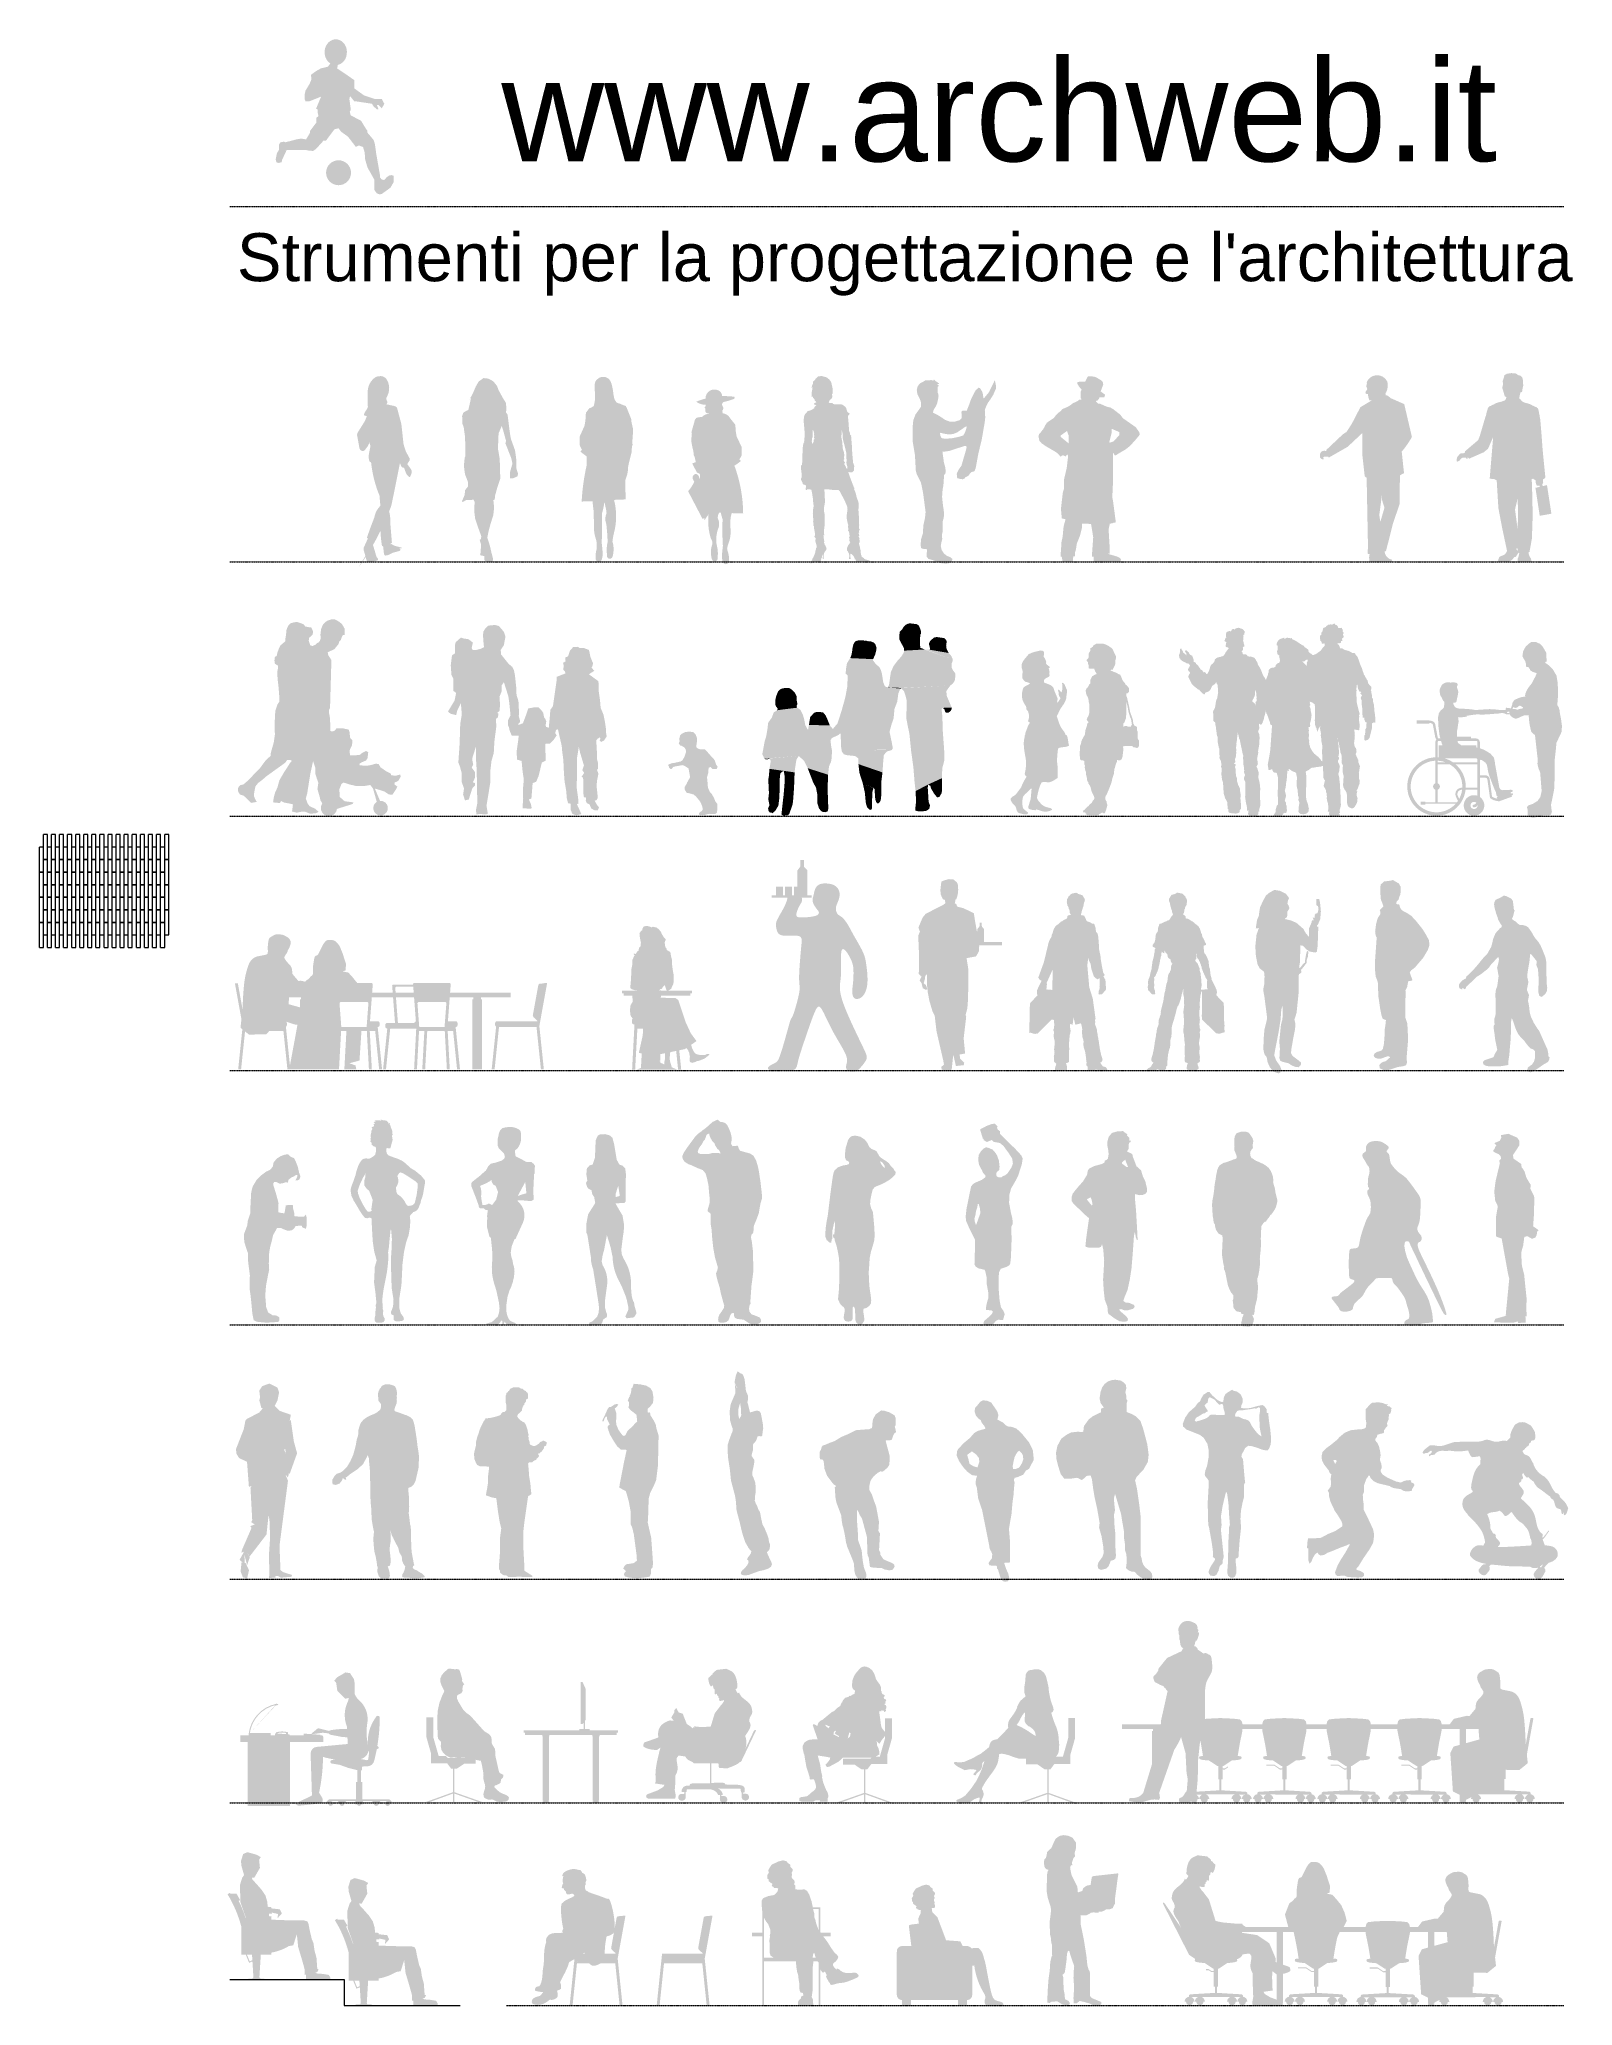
# Model space of a CAD drawing. Header units: inches. Extents: x -449 to 9267, y -5852 to 3388.
# Drawn here: x 2061 to 9267, y -5852 to 3388 of the extents above; entities that cross this region are included whole.
import ezdxf

# ---------------------------------------------------------------- set-up
doc = ezdxf.new("R2010")
doc.units = ezdxf.units.IN
doc.header["$MEASUREMENT"] = 0
doc.linetypes.add('TRATTEGGIATA2', pattern=[0.375, 0.25, -0.125])
doc.layers.add('A-FURN', color=8, linetype='Continuous', lineweight=18)
doc.layers.add('FIGURE_PERSONE', color=252, linetype='Continuous', lineweight=0)
doc.styles.get("Standard").update_dxf_attribs({"font": 'Arial.ttf'})

msp = doc.modelspace()

# ---------------------------------------------------------------- texts
at = {"layer": 'FIGURE_PERSONE', "attachment_point": 1}
for s, insert, char_height, width in [('www.archweb.it', (4232.4, 3293.7), 478.354, 5901.824), ("Strumenti per la progettazione e l'architettura", (2989, 2477.4), 225.574, 7092.332)]:
    msp.add_mtext(s, dxfattribs=dict(at, insert=insert, char_height=char_height, width=width))

# ---------------------------------------------------------------- blocks, each defined once
blk = doc.blocks.new('A$C30F97072')
at = {"layer": 'FIGURE_PERSONE'}
for points in [[(0.734, 1.712), (0.729, 1.667), (0.931, 1.688), (0.926, 1.639)], [(0.938, 1.698), (0.931, 1.688), (0.759, 1.74), (0.734, 1.712)], [(0.772, 1.762), (0.759, 1.74), (0.937, 1.718), (0.938, 1.698)], [(0.93, 1.739), (0.937, 1.718), (0.791, 1.78), (0.772, 1.762)], [(0.811, 1.79), (0.791, 1.78), (0.917, 1.771), (0.93, 1.739)], [(0.898, 1.786), (0.917, 1.771), (0.831, 1.794), (0.811, 1.79)], [(0.281, 1.528), (0.275, 1.495), (0.501, 1.498), (0.489, 1.472)], [(0.286, 1.566), (0.281, 1.528), (0.509, 1.531), (0.501, 1.498)], [(0.514, 1.553), (0.509, 1.531), (0.293, 1.594), (0.286, 1.566)], [(0.304, 1.615), (0.293, 1.594), (0.5, 1.599), (0.514, 1.56)], [(0.512, 1.54), (0.512, 1.569), (0.293, 1.594)], [(0.489, 1.61), (0.5, 1.599), (0.318, 1.626), (0.304, 1.615)], [(0.344, 1.633), (0.318, 1.626), (0.462, 1.621), (0.489, 1.61)], [(0.451, 1.623), (0.381, 1.633), (0.344, 1.633)], [(0.926, 1.639), (0.926, 1.596), (0.729, 1.667), (0.731, 1.639)], [(0.731, 1.639), (0.756, 1.592), (0.926, 1.596), (0.932, 1.559)], [(0.772, 1.515), (0.751, 1.48), (1.236, 1.43), (1.23, 1.415)], [(0.932, 1.559), (0.947, 1.556), (0.756, 1.592), (0.773, 1.56)], [(1.239, 1.45), (1.236, 1.43), (0.776, 1.534), (0.772, 1.515)], [(0.773, 1.56), (0.776, 1.534), (0.947, 1.556), (0.968, 1.545)], [(0.968, 1.545), (1.239, 1.45), (0.776, 1.534)], [(0.974, 1.543), (0.947, 1.556), (1.226, 1.482), (1.239, 1.45)], [(1.199, 1.512), (1.226, 1.482), (1.018, 1.543), (0.974, 1.543)], [(1.181, 1.62), (1.178, 1.597), (1.026, 1.629), (1.012, 1.601)], [(1.012, 1.601), (1.015, 1.583), (1.178, 1.597), (1.176, 1.579)], [(1.176, 1.579), (1.18, 1.553), (1.015, 1.583), (1.024, 1.552)], [(1.024, 1.552), (1.018, 1.543), (1.18, 1.553), (1.199, 1.512)], [(1.061, 1.659), (1.026, 1.629), (1.178, 1.632), (1.181, 1.62)], [(1.158, 1.653), (1.178, 1.632), (1.086, 1.664), (1.061, 1.659)], [(0.223, 1.348), (0.218, 1.323), (0.553, 1.353), (0.564, 1.318)], [(0.564, 1.318), (0.568, 1.292), (0.218, 1.323), (0.219, 1.315)], [(0.219, 1.315), (0.239, 1.298), (0.568, 1.292), (0.578, 1.229)], [(0.538, 1.38), (0.553, 1.353), (0.224, 1.367), (0.223, 1.348)], [(0.231, 1.411), (0.224, 1.367), (0.506, 1.406), (0.538, 1.38)], [(0.481, 1.44), (0.506, 1.406), (0.245, 1.436), (0.231, 1.411)], [(0.263, 1.463), (0.245, 1.436), (0.481, 1.453), (0.481, 1.44)], [(0.489, 1.472), (0.481, 1.453), (0.275, 1.495), (0.263, 1.463)], [(1.263, 1.316), (1.264, 1.293), (0.642, 1.281), (0.639, 1.253)], [(0.65, 1.33), (0.642, 1.281), (1.241, 1.346), (1.262, 1.32)], [(1.263, 1.316), (1.256, 1.329), (0.642, 1.281)], [(1.23, 1.369), (1.241, 1.346), (0.675, 1.387), (0.65, 1.33)], [(0.715, 1.44), (0.675, 1.387), (1.227, 1.393), (1.23, 1.369)], [(1.23, 1.415), (1.227, 1.393), (0.751, 1.48), (0.715, 1.44)], [(-0.423, 1.148), (-0.443, 1.098), (-0.266, 1.136), (-0.247, 1.1)], [(-0.281, 1.152), (-0.266, 1.136), (-0.4, 1.168), (-0.423, 1.148)], [(-0.381, 1.175), (-0.4, 1.168), (-0.304, 1.171), (-0.281, 1.152)], [(-0.323, 1.18), (-0.354, 1.179), (-0.304, 1.171), (-0.381, 1.175)], [(0.721, 1.127), (0.71, 1.047), (0.206, 1.052), (0.178, 0.953)], [(0.738, 1.169), (0.721, 1.127), (0.219, 1.105), (0.206, 1.052)], [(0.235, 1.192), (0.219, 1.105), (0.594, 1.194), (0.617, 1.184)], [(0.617, 1.184), (0.219, 1.105), (0.742, 1.173)], [(0.733, 1.162), (0.749, 1.177), (0.219, 1.105)], [(0.578, 1.229), (0.594, 1.194), (0.239, 1.298), (0.235, 1.192)], [(0.632, 1.205), (0.617, 1.184), (1.258, 1.249), (1.241, 1.222)], [(1.241, 1.222), (1.216, 1.202), (0.617, 1.184)], [(0.754, 1.179), (0.617, 1.184), (1.216, 1.202)], [(0.617, 1.184), (0.742, 1.173), (0.754, 1.179)], [(0.639, 1.253), (0.632, 1.205), (1.264, 1.293), (1.258, 1.249)], [(1.216, 1.202), (1.189, 1.166), (0.749, 1.177), (0.776, 1.145)], [(0.776, 1.145), (0.79, 1.102), (1.189, 1.166), (1.178, 1.147)], [(1.178, 1.147), (1.182, 1.102), (0.79, 1.102), (0.799, 1.064)], [(-0.211, 0.971), (-0.187, 0.923), (-0.465, 0.946), (-0.484, 0.896)], [(-0.433, 0.967), (-0.465, 0.946), (-0.243, 0.991), (-0.211, 0.971)], [(-0.247, 1.1), (-0.246, 1.065), (-0.443, 1.098), (-0.451, 1.056)], [(-0.451, 1.056), (-0.451, 1.022), (-0.246, 1.065), (-0.245, 1.048)], [(-0.245, 1.048), (-0.239, 1.029), (-0.451, 1.022), (-0.442, 1)], [(-0.442, 1), (-0.427, 0.983), (-0.239, 1.029), (-0.247, 1.009)], [(-0.247, 1.009), (-0.243, 0.991), (-0.427, 0.983), (-0.433, 0.967)], [(0.03, 0.916), (0.007, 0.944), (-0.088, 0.935), (-0.073, 0.947)], [(0.007, 0.944), (-0.006, 0.948), (-0.073, 0.947), (-0.059, 0.949)], [(-0.073, 0.947), (0.015, 0.937), (-0.059, 0.949)], [(-0.059, 0.949), (-0.026, 0.949), (0.007, 0.944), (-0.006, 0.948)], [(-0.059, 0.949), (0.007, 0.944), (-0.026, 0.949)], [(0.684, 0.979), (0.676, 0.891), (0.141, 0.84), (0.102, 0.794)], [(0.178, 0.953), (0.141, 0.84), (0.71, 1.047), (0.684, 0.979)], [(1.141, 0.989), (1.132, 0.977), (0.799, 0.961), (0.797, 0.937)], [(0.797, 0.937), (0.797, 0.89), (1.132, 0.977), (1.138, 0.925)], [(0.799, 1.064), (0.8, 0.996), (1.182, 1.102), (1.203, 1.054)], [(1.203, 1.054), (1.228, 0.993), (0.8, 0.996), (0.799, 0.961)], [(1.141, 0.989), (1.158, 0.978), (1.228, 0.993), (1.229, 0.978)], [(1.229, 0.978), (1.216, 0.956), (1.158, 0.978), (1.163, 0.965)], [(1.163, 0.965), (1.169, 0.948), (1.216, 0.956), (1.199, 0.945)], [(1.199, 0.945), (1.181, 0.943), (1.169, 0.948)], [(-0.525, 0.789), (-0.537, 0.718), (-0.165, 0.825), (-0.14, 0.78)], [(0.09, 0.79), (0.172, 0.745), (-0.138, 0.782), (-0.537, 0.718)], [(-0.174, 0.874), (-0.165, 0.825), (-0.518, 0.848), (-0.525, 0.789)], [(-0.484, 0.896), (-0.518, 0.848), (-0.187, 0.923), (-0.174, 0.874)], [(-0.138, 0.782), (-0.13, 0.827), (0.098, 0.788), (0.069, 0.822)], [(0.069, 0.822), (0.05, 0.87), (-0.13, 0.827), (-0.118, 0.903)], [(-0.118, 0.903), (-0.088, 0.935), (0.05, 0.87), (0.03, 0.916)], [(0.102, 0.794), (0.095, 0.787), (0.676, 0.891), (0.657, 0.835)], [(0.657, 0.835), (0.637, 0.762), (0.095, 0.787), (0.172, 0.745)], [(0.172, 0.745), (0.175, 0.631), (0.637, 0.762), (0.659, 0.657)], [(1.138, 0.925), (1.142, 0.844), (0.797, 0.89), (0.811, 0.814)], [(0.811, 0.814), (0.826, 0.745), (1.142, 0.844), (1.144, 0.767)], [(1.144, 0.767), (1.157, 0.59), (0.826, 0.745), (0.843, 0.576)], [(0.075, 0.682), (0.08, 0.636), (-0.566, 0.592), (-0.574, 0.549)], [(-0.574, 0.549), (-0.555, 0.506), (0.08, 0.636), (0.09, 0.577)], [(-0.558, 0.636), (-0.566, 0.592), (0.089, 0.701), (0.075, 0.682)], [(0.147, 0.729), (0.083, 0.7), (-0.55, 0.676), (-0.558, 0.636)], [(-0.227, 0.532), (0.09, 0.577), (-0.555, 0.506)], [(-0.537, 0.718), (-0.55, 0.676), (0.167, 0.746), (0.147, 0.729)], [(0.09, 0.577), (0.084, 0.494), (-0.227, 0.532)], [(0.659, 0.657), (0.67, 0.597), (0.175, 0.631), (0.182, 0.576)], [(0.67, 0.61), (0.67, 0.597), (0.202, 0.548), (0.176, 0.609)], [(0.66, 0.589), (0.67, 0.61), (0.176, 0.609)], [(0.666, 0.592), (0.653, 0.586), (0.182, 0.576), (0.202, 0.548)], [(0.202, 0.548), (0.231, 0.539), (0.66, 0.589), (0.611, 0.573)], [(0.231, 0.539), (0.309, 0.531), (0.611, 0.573), (0.583, 0.541)], [(0.843, 0.576), (0.864, 0.425), (1.157, 0.59), (1.159, 0.491)], [(-0.555, 0.506), (-0.504, 0.508), (-0.543, 0.499), (-0.528, 0.498)], [(-0.374, 0.39), (-0.403, 0.365), (-0.506, 0.409), (-0.511, 0.344)], [(-0.507, 0.508), (-0.227, 0.532), (-0.493, 0.485), (-0.249, 0.497)], [(-0.249, 0.497), (-0.263, 0.41), (-0.493, 0.485), (-0.506, 0.409)], [(-0.263, 0.41), (-0.266, 0.375), (-0.506, 0.409), (-0.369, 0.389)], [(-0.371, 0.39), (-0.363, 0.353), (-0.266, 0.375), (-0.27, 0.301)], [(-0.227, 0.532), (-0.208, 0.514), (0.084, 0.494), (0.08, 0.476)], [(0.08, 0.476), (0.061, 0.433), (-0.208, 0.514), (-0.176, 0.485)], [(-0.176, 0.485), (-0.142, 0.415), (0.061, 0.433), (0.052, 0.353)], [(0.052, 0.353), (0.049, 0.257), (-0.142, 0.415), (-0.11, 0.333)], [(0.583, 0.541), (0.576, 0.467), (0.309, 0.531), (0.339, 0.509)], [(0.339, 0.509), (0.341, 0.454), (0.576, 0.467), (0.57, 0.375)], [(0.57, 0.375), (0.558, 0.278), (0.341, 0.454), (0.35, 0.372)], [(1.159, 0.491), (1.139, 0.414), (0.864, 0.425), (0.875, 0.287)], [(0.875, 0.287), (0.885, 0.197), (1.139, 0.414), (1.136, 0.32)], [(-0.511, 0.344), (-0.516, 0.312), (-0.403, 0.365), (-0.408, 0.314)], [(-0.408, 0.314), (-0.409, 0.263), (-0.516, 0.312), (-0.514, 0.211)], [(-0.409, 0.263), (-0.411, 0.14), (-0.514, 0.211), (-0.51, 0.184)], [(-0.361, 0.286), (-0.371, 0.163), (-0.271, 0.245), (-0.275, 0.186)], [(-0.27, 0.301), (-0.271, 0.245), (-0.363, 0.353), (-0.361, 0.286)], [(-0.11, 0.333), (-0.089, 0.277), (0.049, 0.257), (0.049, 0.189)], [(-0.089, 0.277), (-0.063, 0.231), (0.049, 0.189)], [(0.049, 0.189), (0.051, 0.106), (-0.063, 0.231), (-0.051, 0.168)], [(0.35, 0.372), (0.383, 0.269), (0.558, 0.278), (0.558, 0.237)], [(0.485, 0.227), (0.475, 0.195), (0.383, 0.269), (0.403, 0.178)], [(0.558, 0.211), (0.383, 0.269), (0.486, 0.228)], [(0.383, 0.269), (0.383, 0.269), (0.558, 0.211), (0.383, 0.269)], [(0.558, 0.237), (0.558, 0.211), (0.383, 0.269)], [(0.403, 0.178), (0.406, 0.138), (0.475, 0.195), (0.471, 0.115)], [(0.486, 0.228), (0.495, 0.214), (0.558, 0.211), (0.558, 0.174)], [(0.558, 0.174), (0.558, 0.151), (0.495, 0.214), (0.499, 0.14)], [(1.003, 0.259), (1.001, 0.228), (0.885, 0.197), (0.888, 0.133)], [(0.888, 0.133), (0.888, 0.082), (1.001, 0.228), (1.009, 0.095)], [(1.136, 0.32), (1.003, 0.259), (1.026, 0.246)], [(1.136, 0.32), (1.136, 0.26), (1.026, 0.246), (1.032, 0.223)], [(1.032, 0.223), (1.053, 0.187), (1.136, 0.26), (1.135, 0.193)], [(1.135, 0.193), (1.113, 0.144), (1.053, 0.187), (1.06, 0.175)], [(1.135, 0.193), (1.133, 0.178), (1.113, 0.144)], [(-0.506, 0.062), (-0.519, 0.034), (-0.451, 0.009), (-0.477, -0.013)], [(-0.473, -0.012), (-0.505, -0.005), (-0.519, 0.034), (-0.516, 0.012)], [(-0.51, 0.184), (-0.517, 0.12), (-0.411, 0.14), (-0.421, 0.059)], [(-0.421, 0.059), (-0.451, 0.009), (-0.517, 0.12), (-0.506, 0.062)], [(-0.287, 0.066), (-0.317, -0.02), (-0.39, -0.008), (-0.392, -0.024)], [(-0.382, 0.067), (-0.39, -0.008), (-0.282, 0.094), (-0.287, 0.066)], [(-0.275, 0.186), (-0.282, 0.094), (-0.371, 0.163), (-0.382, 0.067)], [(0.051, 0.106), (0.055, 0.03), (-0.051, 0.168), (-0.05, 0.083)], [(-0.05, 0.083), (-0.035, 0.034), (0.055, 0.03), (0.048, 0.004)], [(0, 0), (-0.035, 0.034), (-0.016, 0.009)], [(0.048, 0.004), (0.026, -0.004), (-0.035, 0.034), (0, 0)], [(0.471, 0.115), (0.47, 0.052), (0.406, 0.138), (0.413, 0.071)], [(0.412, 0.078), (0.424, 0.043), (0.47, 0.052), (0.469, 0.029)], [(0.469, 0.029), (0.459, 0.018), (0.424, 0.043), (0.447, 0.021)], [(0.499, 0.14), (0.504, 0.11), (0.558, 0.151), (0.553, 0.109)], [(0.553, 0.109), (0.544, 0.091), (0.504, 0.11), (0.511, 0.091)], [(0.511, 0.091), (0.519, 0.082), (0.544, 0.091), (0.53, 0.08)], [(1.009, 0.095), (1.023, 0.06), (0.888, 0.082), (0.882, 0.028)], [(0.882, 0.028), (0.882, 0.012), (1.023, 0.06), (1.015, 0.028)], [(1.015, 0.028), (0.989, 0.01), (0.882, 0.012), (0.947, 0.004)], [(0.882, 0.012), (0.909, 0.005), (0.947, 0.004)], [(1.113, 0.144), (1.095, 0.136), (1.06, 0.175), (1.088, 0.139)], [(-0.392, -0.024), (-0.377, -0.036), (-0.317, -0.02), (-0.332, -0.034)]]:
    blk.add_solid(points, dxfattribs=at)

# ---------------------------------------------------------------- hatches: boundary and pattern name
at = {"layer": 'FIGURE_PERSONE', "linetype": 'Continuous'}
h = msp.add_hatch(color=252, dxfattribs=at)
h.paths.add_polyline_path([(3540.6, 3197.1), (3518.3, 3212.6), (3504.7, 3222.3), (3460.2, 3252), (3464, 3268.5), (3472, 3271), (3480.3, 3275.5), (3487.9, 3281.5), (3494.4, 3289), (3499.6, 3297.6), (3503.5, 3307.2), (3506.1, 3326.4), (3505.9, 3338.4), (3503.5, 3348.6), (3499.6, 3358.2), (3494.4, 3366.9), (3487.9, 3374.3), (3480.3, 3380.4), (3472, 3384.8), (3463.2, 3387.6), (3454, 3388.5), (3444.9, 3387.6), (3436, 3384.8), (3427.7, 3380.4), (3420.2, 3374.3), (3413.7, 3366.9), (3408.4, 3358.2), (3404.5, 3348.6), (3402.2, 3338.4), (3401.4, 3327.9), (3402.2, 3317.4), (3404.5, 3307.2), (3408.4, 3297.6), (3413.7, 3289), (3420.2, 3281.5), (3427.7, 3275.5), (3428.4, 3275.1), (3416.8, 3259.8), (3384.3, 3252), (3362.3, 3239.7), (3338, 3222.2), (3339, 3198.2), (3330.3, 3178.2), (3311.9, 3147.7), (3307.1, 3125.4), (3307.1, 3108), (3311.9, 3097.3), (3330.3, 3097.3), (3384.9, 3119), (3360.8, 3060.8), (3369.1, 3059.8), (3369.1, 3042.1), (3373.1, 3027.9), (3362.3, 3019.8), (3362.3, 3002.3), (3362.3, 2996.5), (3332.8, 2957.9), (3332.8, 2949), (3314.5, 2918.1), (3291.4, 2922), (3268.2, 2918.1), (3240.2, 2910.3), (3216.8, 2904.9), (3210.2, 2907.4), (3193.7, 2904.5), (3187.9, 2894.8), (3187.9, 2870.5), (3177.6, 2853.5), (3171.6, 2823.6), (3175.3, 2810.5), (3185.9, 2807.5), (3199.8, 2811.1), (3201.7, 2821.9), (3221, 2863.2), (3219.1, 2864.4), (3226.7, 2869), (3310.6, 2869), (3324.1, 2866.1), (3346.8, 2863.8), (3359.8, 2871.9), (3397.4, 2913.1), (3407.9, 2912.2), (3447.6, 2965.5), (3466.9, 2970.5), (3479.5, 2953.9), (3511.2, 2931.4), (3548.4, 2883.1), (3562.5, 2889.5), (3581.9, 2883), (3590, 2856), (3592, 2825), (3602.6, 2787.2), (3634.6, 2730), (3635.6, 2717.4), (3635.6, 2705.8), (3634.6, 2700), (3634.6, 2681.6), (3644.3, 2668), (3648.2, 2664.1), (3658.8, 2660.2), (3669.5, 2661.2), (3710.6, 2690.9), (3726.2, 2717.4), (3726.2, 2730), (3725.7, 2747.5), (3715, 2750.4), (3704.4, 2748.4), (3692.7, 2739.7), (3681.5, 2727.3), (3669.5, 2730), (3661.7, 2739.7), (3661.7, 2750.4), (3644.3, 2850.2), (3637.8, 2896.4), (3634.6, 2907.4), (3631.1, 2916.6), (3602, 2950.7), (3602.6, 2959.1), (3596.3, 2967.3), (3572.6, 3006.2), (3524.1, 3031.2), (3519.7, 3047.7), (3524.6, 3057.9), (3518.1, 3106.7), (3520.8, 3122.3), (3540.6, 3097.3), (3547.4, 3097.3), (3624, 3085.7), (3631.7, 3073.1), (3647.2, 3059.5), (3655, 3059.5), (3647.2, 3079.9), (3655, 3079.9), (3670.5, 3064.3), (3682.1, 3085.7), (3670.5, 3108), (3638.5, 3108), (3586.2, 3125.4), (3540.6, 3158.3)])
h.paths.add_polyline_path([(3408.4, 2761.5, 1), (3525.7, 2761.5, 1)], flags=17)
at = {"layer": 'FIGURE_PERSONE'}
h = msp.add_hatch(color=256, dxfattribs=at)
edge = h.paths.add_edge_path()
edge.add_ellipse((3698.2, 1568.2), major_axis=(64.5, 8.6), ratio=0.999295, start_angle=-1.4085, end_angle=7.22107, ccw=False)
edge.add_line((3761.1, 1584.9), (3743.3, 1651.8))
edge.add_line((3743.3, 1651.8), (3741.6, 1656.9))
edge.add_line((3741.6, 1656.9), (3739.2, 1660.4))
edge.add_line((3739.2, 1660.4), (3735.4, 1663.1))
edge.add_line((3735.4, 1663.1), (3729.1, 1665.4))
edge.add_line((3729.1, 1665.4), (3691.7, 1673.3))
edge.add_line((3691.7, 1673.3), (3693.3, 1675))
edge.add_line((3693.3, 1675), (3695.4, 1678.2))
edge.add_line((3695.4, 1678.2), (3696.2, 1681))
edge.add_line((3696.2, 1681), (3696.3, 1684.8))
edge.add_line((3696.3, 1684.8), (3695.5, 1688))
edge.add_line((3695.5, 1688), (3693.7, 1691.1))
edge.add_line((3693.7, 1691.1), (3692.5, 1693.9))
edge.add_line((3692.5, 1693.9), (3691.8, 1697.1))
edge.add_line((3691.8, 1697.1), (3691.7, 1700.8))
edge.add_line((3691.7, 1700.8), (3692.3, 1704.3))
edge.add_line((3692.3, 1704.3), (3694.1, 1708.6))
edge.add_line((3694.1, 1708.6), (3697.1, 1714.1))
edge.add_ellipse((3626.9, 1748.3), major_axis=(77.4, 10.3), ratio=0.999295, start_angle=-33.62255, end_angle=3.27093)
edge.add_ellipse((3656.3, 1734.4), major_axis=(16.1, 70.7), ratio=0.646141, start_angle=-57.98796, end_angle=14.3724)
edge.add_ellipse((3659.3, 1777), major_axis=(34.9, 3), ratio=0.810624, start_angle=83.95019, end_angle=122.57132)
edge.add_ellipse((3690.9, 1731.3), major_axis=(-84.5, 19.6), ratio=0.974265, start_angle=-39.98748, end_angle=13.74334)
edge.add_line((3604.3, 1730.8), (3604.7, 1661.7))
edge.add_ellipse((3591.2, 1661.6), major_axis=(13.4, 1.8), ratio=0.999295, start_angle=-41.0092, end_angle=-7.2664, ccw=False)
edge.add_line((3602.5, 1654.2), (3591.3, 1637.2))
edge.add_line((3591.3, 1637.2), (3589.4, 1633.3))
edge.add_line((3589.4, 1633.3), (3588, 1629.1))
edge.add_line((3588, 1629.1), (3587.1, 1625.7))
edge.add_line((3587.1, 1625.7), (3587, 1622.2))
edge.add_line((3587, 1622.2), (3589.5, 1620.4))
edge.add_line((3589.5, 1620.4), (3600, 1617.8))
edge.add_line((3600, 1617.8), (3593.7, 1600.9))
edge.add_ellipse((3547.7, 1618.3), major_axis=(48.8, 6.5), ratio=0.999295, start_angle=-39.6432, end_angle=-28.3464, ccw=False)
edge.add_line((3589.4, 1592.2), (3556.9, 1540.4))
edge.add_line((3556.9, 1540.4), (3555.5, 1537.5))
edge.add_line((3555.5, 1537.5), (3554.5, 1532.3))
edge.add_line((3554.5, 1532.3), (3554.4, 1527))
edge.add_line((3554.4, 1527), (3565.1, 1467.9))
edge.add_line((3565.1, 1467.9), (3568.4, 1460.2))
edge.add_line((3568.4, 1460.2), (3573.4, 1455.6))
edge.add_line((3573.4, 1455.6), (3579.1, 1454))
edge.add_line((3579.1, 1454), (3584.4, 1454.2))
edge.add_line((3584.4, 1454.2), (3588.6, 1456.4))
edge.add_line((3588.6, 1456.4), (3591.2, 1459))
edge.add_line((3591.2, 1459), (3592.2, 1460.4))
edge.add_ellipse((3501.5, 1539.3), major_axis=(119.3, 15.9), ratio=0.999295, start_angle=-48.6152, end_angle=-31.7984)
edge.add_ellipse((3599.5, 1495.3), major_axis=(12.7, 1.7), ratio=0.999295, start_angle=-31.7984, end_angle=-8.61334)
edge.add_ellipse((3681.9, 1505.8), major_axis=(69.8, 9.3), ratio=0.999295, start_angle=181.21342, end_angle=195.6962)
edge.add_line((3617.2, 1478), (3609.8, 1439.7))
edge.add_ellipse((3640.2, 1421.7), major_axis=(-6.4, 48.6), ratio=0.633397, start_angle=63.52344, end_angle=96.88394)
edge.add_ellipse((3619.4, 1410.8), major_axis=(8.98, 1.2), ratio=0.999295, start_angle=165.8775, end_angle=238.6287)
edge.add_ellipse((3642.9, 1464.1), major_axis=(66.7, 8.9), ratio=0.999295, start_angle=238.6287, end_angle=242.47155)
edge.add_ellipse((6903.7, 2347.5), major_axis=(3259.2, 1063), ratio=0.400238, start_angle=175.057, end_angle=181.79932)
edge.add_ellipse((4122, 1272.3), major_axis=(459.3, 61.3), ratio=0.999295, start_angle=175.88504, end_angle=177.3504)
edge.add_ellipse((3553.4, 1222.5), major_axis=(106.5, 14.2), ratio=0.999295, start_angle=-2.603, end_angle=-2.4572, ccw=False)
edge.add_line((3660.4, 1232.3), (3663.8, 1195.9))
edge.add_ellipse((3732.8, 1110.3), major_axis=(-50, 98.8), ratio=0.865059, start_angle=13.87859, end_angle=49.63857)
edge.add_ellipse((5221.6, 505.8), major_axis=(1694.1, 226), ratio=0.999295, start_angle=150.5509, end_angle=153.9804)
edge.add_ellipse((3495.8, 840.3), major_axis=(228.2, 30.4), ratio=0.999295, start_angle=54.10307, end_angle=55.44688, ccw=False)
edge.add_line((3604.9, 1042.9), (3585.3, 999.4))
edge.add_line((3585.3, 999.4), (3584.5, 994.6))
edge.add_line((3584.5, 994.6), (3585, 989))
edge.add_line((3585, 989), (3587.4, 980.3))
edge.add_line((3587.4, 980.3), (3599.1, 938.7))
edge.add_line((3599.1, 938.7), (3600.6, 936.4))
edge.add_line((3600.6, 936.4), (3601.9, 934.1))
edge.add_line((3601.9, 934.1), (3605.7, 932.9))
edge.add_line((3605.7, 932.9), (3609, 932.3))
edge.add_line((3609, 932.3), (3613.2, 933))
edge.add_line((3613.2, 933), (3642, 937.6))
edge.add_line((3642, 937.6), (3648.1, 938.8))
edge.add_line((3648.1, 938.8), (3650.5, 940))
edge.add_line((3650.5, 940), (3651.7, 941))
edge.add_line((3651.7, 941), (3652.2, 942.6))
edge.add_line((3652.2, 942.6), (3652.3, 947))
edge.add_line((3652.3, 947), (3651, 949.9))
edge.add_line((3651, 949.9), (3646.1, 954.3))
edge.add_ellipse((3678.7, 998.7), major_axis=(54.6, 7.3), ratio=0.999295, start_angle=155.29334, end_angle=226.0119, ccw=False)
edge.add_ellipse((3476.1, 840.3), major_axis=(228.2, 30.4), ratio=0.999295, start_angle=40.80082, end_angle=41.74604, ccw=False)
edge.add_ellipse((-13662.6, 10140.5), major_axis=(-17311.7, 9091.5), ratio=0.2462361, start_angle=179.50209, end_angle=180.39414)
edge.add_ellipse((4231.1, 1100.3), major_axis=(562.5, 75), ratio=0.999295, start_angle=174.5497, end_angle=174.59207, ccw=False)
edge.add_ellipse((4231.1, 1100.3), major_axis=(562.5, 75), ratio=0.999295, start_angle=174.59207, end_angle=181.9177)
edge.add_ellipse((3658.4, 1129.3), major_axis=(122.5, 16.3), ratio=0.999295, start_angle=268.4632, end_angle=270.76932)
edge.add_line((3676.4, 1007.1), (3679.4, 980.4))
edge.add_line((3679.4, 980.4), (3679.8, 975.6))
edge.add_line((3679.8, 975.6), (3680.9, 969.9))
edge.add_line((3680.9, 969.9), (3683.1, 965))
edge.add_line((3683.1, 965), (3687.9, 962.6))
edge.add_line((3687.9, 962.6), (3694.3, 962.9))
edge.add_line((3694.3, 962.9), (3702.8, 966.2))
edge.add_line((3702.8, 966.2), (3721.4, 975.4))
edge.add_ellipse((3727.6, 962.9), major_axis=(13.9, 1.9), ratio=0.999295, start_angle=96.67241, end_angle=108.7685, ccw=False)
edge.add_line((3724.1, 976.4), (3753.3, 983.9))
edge.add_line((3753.3, 983.9), (3757, 986.6))
edge.add_line((3757, 986.6), (3757.9, 989.7))
edge.add_line((3757.9, 989.7), (3757.3, 992.2))
edge.add_line((3757.3, 992.2), (3753.4, 995.5))
edge.add_ellipse((3778, 1085.3), major_axis=(55.2, 82.4), ratio=0.655134, start_angle=166.12962, end_angle=207.12159, ccw=False)
edge.add_line((3711.4, 1014), (3710.6, 1014.3))
edge.add_line((3710.6, 1014.3), (3709.4, 1018.5))
edge.add_ellipse((3651.4, 1126.7), major_axis=(-64.2, 105.5), ratio=0.465432, start_angle=173.25282, end_angle=181.26732)
edge.add_ellipse((4073.3, 1095), major_axis=(360.8, 48.1), ratio=0.999295, start_angle=168.8631, end_angle=183.9878, ccw=False)
edge.add_ellipse((3541.1, 1127.8), major_axis=(167.7, 22.4), ratio=0.999295, start_angle=-11.1369, end_angle=7.27123, ccw=False)
edge.add_ellipse((3584.7, 1234.4), major_axis=(134.3, 17.9), ratio=0.999295, start_angle=-34.9663, end_angle=-19.1046, ccw=False)
edge.add_ellipse((-46995.4, 11519.1), major_axis=(51300, 6843.5), ratio=0.9992952, start_angle=-19.1046, end_angle=-18.89117)
edge.add_line((3755.6, 1396.2), (3761.8, 1382.3))
edge.add_ellipse((3772.7, 1387.1), major_axis=(11.9, 1.6), ratio=0.999295, start_angle=196.324, end_angle=271.57951)
edge.add_arc((10249.6, 3748.6), 6896.2, 200.12981, 200.28699)
edge.add_arc((3940.3, 1419.7), 170.9, 201.34177, 206.26872)
edge.add_arc((3811.6, 1362.2), 30.5, 216.32965, 230.17391)
edge.add_arc((3815.4, 1355.4), 28.6, 215.57495, 233.37315)
edge.add_arc((3800.5, 1335.7), 3.9, 235.96831, 336.92832)
edge.add_arc((3844.2, 1321.5), 42, 154.25931, 162.52581, ccw=False)
edge.add_arc((3564, 1448.2), 265.5, 335.90559, 338.31716)
edge.add_line((3810.7, 1350.1), (3810.6, 1360.8))
edge.add_line((3810.6, 1360.8), (3807, 1368.7))
edge.add_line((3807, 1368.7), (3802.5, 1375.5))
edge.add_line((3802.5, 1375.5), (3802.2, 1375.8))
edge.add_line((3802.2, 1375.8), (3793, 1387.9))
edge.add_line((3793, 1387.9), (3790.4, 1392.9))
edge.add_line((3790.4, 1392.9), (3800.5, 1409.1))
edge.add_line((3800.5, 1409.1), (3801.7, 1413.6))
edge.add_line((3801.7, 1413.6), (3801.6, 1416.5))
edge.add_line((3801.6, 1416.5), (3800.8, 1419.8))
edge.add_line((3800.8, 1419.8), (3783.1, 1452.1))
edge.add_ellipse((3860.7, 1494.8), major_axis=(87.8, 11.7), ratio=0.999295, start_angle=178.5915, end_angle=201.1734, ccw=False)
edge.add_line((3772.6, 1485.3), (3762.9, 1575.2))
h = msp.add_hatch(color=256, dxfattribs=at)
h.paths.add_polyline_path([(4255.9, 1645.2), (4254.1, 1679), (4240.3, 1701.3), (4219.2, 1739.6), (4211.9, 1759.2), (4194.4, 1781.4), (4171.6, 1793.9), (4148.6, 1796.5), (4125.7, 1780.5), (4111.9, 1756.5), (4100.1, 1728.8), (4082.6, 1695), (4090, 1704), (4077, 1646.5), (4066.1, 1641.9), (4053.3, 1634), (4047.8, 1617.1), (4049.6, 1580.6), (4055.2, 1566.3), (4060.6, 1526.3), (4062.1, 1499.5), (4217.4, 1499.5), (4219.2, 1536.8), (4233.9, 1571.5), (4240.3, 1551.9), (4254.1, 1502), (4253.5, 1499.5), (4281.1, 1499.5), (4277, 1510.8), (4272.4, 1538.3), (4267.8, 1573.1), (4261.4, 1624.7), (4253.2, 1636.1)])
h.paths.add_polyline_path([(4281.1, 1499.5), (4253.5, 1499.5), (4251.3, 1489.6), (4278, 1421.9), (4284.4, 1395.2), (4272.4, 1353.3), (4273.3, 1325.7), (4288, 1325.7), (4309.1, 1335.5), (4310, 1349.7), (4302.7, 1372), (4302.7, 1411.9), (4296.3, 1457.3)])
h.paths.add_polyline_path([(4216.5, 1462.8), (4217.4, 1499.5), (4062.1, 1499.5), (4063.4, 1476.3), (4062.5, 1429), (4059.8, 1421.5), (4056, 1383.2), (4061.5, 1344), (4075.3, 1308.4), (4075.3, 1287), (4061.5, 1269.2), (4061.5, 1269.2), (4209.6, 1269.2), (4213.7, 1284.1), (4227.5, 1325.8), (4225.7, 1360.4), (4224.7, 1415.7)])
h.paths.add_polyline_path([(4194.6, 1223.4), (4200.9, 1225.3), (4202.7, 1243.9), (4209.6, 1269.2), (4061.5, 1269.2), (4059.8, 1247.8), (4047.8, 1219.3), (4048.7, 1213.1), (4066.1, 1222.9), (4101.9, 1224.7), (4106.5, 1214.9), (4104.6, 1171.2), (4109.2, 1135.6), (4120.2, 1101.8), (4137.7, 1053.7), (4136.7, 1040.4), (4130.2, 1035.9), (4136.7, 1015.4), (4134.9, 978.1), (4132.2, 964.6), (4139.5, 962), (4151.4, 960.2), (4151.4, 945.1), (4155.1, 937), (4170.7, 933.5), (4190.8, 932.6), (4193.6, 946), (4186.2, 973.5), (4178.9, 1006.5), (4172.4, 1027), (4166.1, 1045.7), (4172.4, 1077.7), (4181.7, 1112.3), (4194.4, 1152.5), (4198.2, 1188.8)])
h = msp.add_hatch(color=256, dxfattribs=at)
edge = h.paths.add_edge_path()
edge.add_line((4821.9, 1655.6), (4819.3, 1660.1))
edge.add_line((4819.3, 1660.1), (4817, 1665))
edge.add_line((4817, 1665), (4805.1, 1669.4))
edge.add_line((4805.1, 1669.4), (4783.7, 1678.5))
edge.add_line((4783.7, 1678.5), (4779.6, 1678.6))
edge.add_line((4779.6, 1678.6), (4775.7, 1680.8))
edge.add_line((4775.7, 1680.8), (4772, 1684.4))
edge.add_line((4772, 1684.4), (4768.8, 1688.6))
edge.add_line((4768.8, 1688.6), (4766.2, 1692.8))
edge.add_line((4766.2, 1692.8), (4764.4, 1696))
edge.add_line((4764.4, 1696), (4763.3, 1699.4))
edge.add_line((4763.3, 1699.4), (4762.3, 1703.1))
edge.add_line((4762.3, 1703.1), (4761.3, 1707.1))
edge.add_line((4761.3, 1707.1), (4760.5, 1711.3))
edge.add_line((4760.5, 1711.3), (4759.8, 1715.7))
edge.add_line((4759.8, 1715.7), (4759, 1720.3))
edge.add_line((4759, 1720.3), (4758.4, 1725))
edge.add_line((4758.4, 1725), (4757.7, 1729.9))
edge.add_line((4757.7, 1729.9), (4757, 1734.8))
edge.add_line((4757, 1734.8), (4756.3, 1739.8))
edge.add_line((4756.3, 1739.8), (4755.5, 1744.7))
edge.add_line((4755.5, 1744.7), (4754.6, 1749.7))
edge.add_line((4754.6, 1749.7), (4753.7, 1754.6))
edge.add_line((4753.7, 1754.6), (4752.6, 1759.4))
edge.add_line((4752.6, 1759.4), (4751.5, 1764.2))
edge.add_line((4751.5, 1764.2), (4750.1, 1768.7))
edge.add_line((4750.1, 1768.7), (4748.6, 1773.1))
edge.add_line((4748.6, 1773.1), (4747, 1777.3))
edge.add_line((4747, 1777.3), (4745.1, 1781.3))
edge.add_line((4745.1, 1781.3), (4743, 1785))
edge.add_line((4743, 1785), (4740.6, 1788.3))
edge.add_line((4740.6, 1788.3), (4738, 1791.4))
edge.add_line((4738, 1791.4), (4735.1, 1794))
edge.add_line((4735.1, 1794), (4731.9, 1796.3))
edge.add_line((4731.9, 1796.3), (4728.4, 1798.2))
edge.add_line((4728.4, 1798.2), (4724.6, 1799.5))
edge.add_line((4724.6, 1799.5), (4721.3, 1801.3))
edge.add_line((4721.3, 1801.3), (4716.5, 1802.2))
edge.add_line((4716.5, 1802.2), (4710.7, 1802.2))
edge.add_line((4710.7, 1802.2), (4704.5, 1801.5))
edge.add_line((4704.5, 1801.5), (4698.4, 1800.2))
edge.add_line((4698.4, 1800.2), (4692.9, 1798.3))
edge.add_line((4692.9, 1798.3), (4688.7, 1796))
edge.add_line((4688.7, 1796), (4686.3, 1793.4))
edge.add_line((4686.3, 1793.4), (4681.7, 1790.1))
edge.add_line((4681.7, 1790.1), (4678.1, 1786.3))
edge.add_line((4678.1, 1786.3), (4675.3, 1782.2))
edge.add_line((4675.3, 1782.2), (4673.3, 1777.7))
edge.add_line((4673.3, 1777.7), (4671.9, 1772.9))
edge.add_line((4671.9, 1772.9), (4671, 1767.9))
edge.add_line((4671, 1767.9), (4670.5, 1762.7))
edge.add_line((4670.5, 1762.7), (4670.4, 1757.4))
edge.add_line((4670.4, 1757.4), (4670.4, 1752))
edge.add_line((4670.4, 1752), (4670.6, 1746.6))
edge.add_line((4670.6, 1746.6), (4670.7, 1741.3))
edge.add_line((4670.7, 1741.3), (4671.3, 1735.7))
edge.add_line((4671.3, 1735.7), (4671.7, 1730.2))
edge.add_line((4671.7, 1730.2), (4672.1, 1724.7))
edge.add_line((4672.1, 1724.7), (4672.4, 1719.3))
edge.add_line((4672.4, 1719.3), (4672.5, 1714))
edge.add_line((4672.5, 1714), (4672.5, 1708.7))
edge.add_line((4672.5, 1708.7), (4672.4, 1703.4))
edge.add_line((4672.4, 1703.4), (4672.2, 1698.2))
edge.add_line((4672.2, 1698.2), (4671.7, 1692.9))
edge.add_line((4671.7, 1692.9), (4671.1, 1687.6))
edge.add_line((4671.1, 1687.6), (4670.2, 1682.3))
edge.add_line((4670.2, 1682.3), (4669.2, 1676.9))
edge.add_line((4669.2, 1676.9), (4667.9, 1671.4))
edge.add_line((4667.9, 1671.4), (4666.3, 1665.9))
edge.add_line((4666.3, 1665.9), (4665.1, 1663.9))
edge.add_line((4665.1, 1663.9), (4663.6, 1663.1))
edge.add_line((4663.6, 1663.1), (4658.1, 1660.1))
edge.add_line((4658.1, 1660.1), (4652.6, 1657.1))
edge.add_line((4652.6, 1657.1), (4646.3, 1654.8))
edge.add_line((4646.3, 1654.8), (4645.2, 1654.3))
edge.add_line((4645.2, 1654.3), (4629.6, 1633.5))
edge.add_line((4629.6, 1633.5), (4627.2, 1597.4))
edge.add_line((4627.2, 1597.4), (4623.2, 1572.8))
edge.add_line((4623.2, 1572.8), (4607.7, 1538.3))
edge.add_line((4607.7, 1538.3), (4600, 1521))
edge.add_line((4600, 1521), (4599.6, 1489.2))
edge.add_line((4599.6, 1489.2), (4601.4, 1477.7))
edge.add_line((4601.4, 1477.7), (4610.9, 1458.7))
edge.add_line((4610.9, 1458.7), (4608, 1455.4))
edge.add_ellipse((4608.1, 1451.9), major_axis=(0.13, -3.55), ratio=0.930126, start_angle=179.08326, end_angle=320.12669)
edge.add_ellipse((4812.8, 1735.7), major_axis=(13, -363.3), ratio=0.930126, start_angle=-39.87331, end_angle=-32.54606)
edge.add_ellipse((5271.6, 1180.1), major_axis=(-42.7, -825.4), ratio=0.802337, start_angle=-104.71677, end_angle=-90.1432)
edge.add_ellipse((4559.4, 3833.4), major_axis=(93.4, -2615.9), ratio=0.930126, start_angle=-1.0197, end_angle=0.16521)
edge.add_ellipse((4555.1, 1149), major_axis=(49.7, -441.1), ratio=0.253578, start_angle=88.9455, end_angle=97.33105, ccw=False)
edge.add_ellipse((4277.8, 1138), major_axis=(15, -419.5), ratio=0.930126, start_angle=84.00759, end_angle=90.21375, ccw=False)
edge.add_ellipse((4822.4, 1096.2), major_axis=(6, -166.9), ratio=0.930126, start_angle=-95.99241, end_angle=-68.39408)
edge.add_ellipse((4644, 1012.6), major_axis=(1.5, -42.5), ratio=0.930126, start_angle=68.39408, end_angle=111.60592, ccw=False)
edge.add_ellipse((4789.9, 956.5), major_axis=(4.4, -123.6), ratio=0.930126, start_angle=-111.60592, end_angle=-87.06776)
edge.add_ellipse((4690, 949.2), major_axis=(0.6, -16.1), ratio=0.930126, start_angle=-80.88768, end_angle=69.13629)
edge.add_ellipse((4629.9, 971.3), major_axis=(3, -84.3), ratio=0.930126, start_angle=69.13629, end_angle=93.05502)
edge.add_ellipse((2696.3, 791), major_axis=(77.5, -2170.4), ratio=0.930126, start_angle=93.05502, end_angle=94.09008)
edge.add_ellipse((4717.9, 1022.9), major_axis=(0.6, -15.5), ratio=0.930126, start_angle=-95.6149, end_angle=-72.11493, ccw=False)
edge.add_ellipse((3498.7, 1108), major_axis=(46.3, -1296.7), ratio=0.930126, start_angle=84.3851, end_angle=90.35752)
edge.add_ellipse((4547.7, 1221.8), major_axis=(-37, -199.3), ratio=0.828025, start_angle=80.60854, end_angle=98.41831)
edge.add_ellipse((4666, 1161.7), major_axis=(22.8, -162.4), ratio=0.372767, start_angle=87.81497, end_angle=108.3008, ccw=False)
edge.add_ellipse((4778.4, 1134.7), major_axis=(2.2, -62), ratio=0.930126, start_angle=-120.0484, end_angle=-66.81069)
edge.add_ellipse((4583.3, 1056.4), major_axis=(5.8, -162.4), ratio=0.930126, start_angle=78.86264, end_angle=106.74879, ccw=False)
edge.add_ellipse((4869, 987.4), major_axis=(5.4, -152.5), ratio=0.930126, start_angle=-108.2354, end_angle=-84.01274)
edge.add_ellipse((4741.8, 962.1), major_axis=(0.5, -14.8), ratio=0.930126, start_angle=-108.96268, end_angle=66.69003)
edge.add_ellipse((4648.2, 992.8), major_axis=(4.3, -119.7), ratio=0.930126, start_angle=70.58499, end_angle=106.73855)
edge.add_ellipse((4781.1, 1039.9), major_axis=(1.1, -30.9), ratio=0.930126, start_angle=-132.04675, end_angle=-75.28478, ccw=False)
edge.add_ellipse((4493.5, 1150.4), major_axis=(32.2, -292.1), ratio=0.945536, start_angle=66.08258, end_angle=98.57173)
edge.add_line((4761.8, 1224.1), (4817, 1226.3))
edge.add_ellipse((4153.5, 1204.7), major_axis=(-33.4, 1040.6), ratio=0.637597, start_angle=-89.98456, end_angle=-85.37019)
edge.add_ellipse((4768.5, 1339.6), major_axis=(-53.3, -147.5), ratio=0.327134, start_angle=85.21791, end_angle=94.48671)
edge.add_ellipse((4558.3, 1389.5), major_axis=(269.2, -21.9), ratio=0.740213, start_angle=-9.8264, end_angle=3.30536, ccw=False)
edge.add_ellipse((4914.9, 1362.6), major_axis=(-7, -94.7), ratio=0.930126, start_angle=-96.71082, end_angle=-96.08211, ccw=False)
edge.add_line((4828.2, 1380.1), (4831.2, 1396.2))
edge.add_line((4831.2, 1396.2), (4844.1, 1447.9))
edge.add_line((4844.1, 1447.9), (4845.9, 1473.6))
edge.add_line((4845.9, 1473.6), (4848.6, 1482.7))
edge.add_line((4848.6, 1482.7), (4848, 1502.9))
edge.add_line((4848, 1502.9), (4850.2, 1532.4))
edge.add_line((4850.2, 1532.4), (4851, 1557.2))
edge.add_line((4851, 1557.2), (4842.6, 1595.5))
edge.add_line((4842.6, 1595.5), (4843.9, 1599.9))
edge.add_line((4843.9, 1599.9), (4821.9, 1655.6))
h = msp.add_hatch(color=256, dxfattribs=at)
h.paths.add_polyline_path([(5860.8, 1619), (5863.7, 1621.9), (5867.6, 1625.8), (5868.5, 1629.7), (5866.6, 1632.5), (5861.8, 1634.5), (5857.9, 1638.4), (5855.1, 1646.1), (5853.1, 1654.8), (5848.3, 1661.5), (5842.5, 1666.3), (5836.7, 1670.3), (5829.9, 1673.1), (5829.2, 1673.6), (5818.4, 1673.1), (5799, 1673.1), (5795.2, 1674.1), (5791.3, 1675.1), (5789.5, 1678), (5787.5, 1678.9), (5785.6, 1679.9), (5773, 1679.9), (5771.1, 1681.8), (5771.1, 1683.8), (5771.1, 1684.7), (5772.1, 1685.7), (5773, 1688.6), (5775.9, 1693.4), (5777.8, 1695.3), (5779.8, 1696.3), (5780.7, 1697.3), (5780.7, 1698.2), (5782.7, 1699.2), (5784.6, 1701.2), (5785.6, 1703), (5786.5, 1705), (5787.5, 1709.8), (5787.5, 1712.7), (5786.5, 1716.6), (5786.5, 1722.4), (5787.5, 1722.4), (5788.4, 1723.3), (5788.4, 1727.2), (5788.4, 1729.1), (5789.5, 1733), (5788.4, 1736.8), (5788.4, 1737.8), (5788.4, 1749.4), (5787.6, 1754.7), (5784.6, 1766.8), (5783.4, 1772.5), (5779.8, 1782.1), (5772.1, 1790.9), (5763.9, 1797.5), (5755.7, 1801.5), (5746.9, 1803.5), (5740.2, 1805.4), (5739.2, 1805.8), (5727.7, 1805.4), (5722.8, 1805.4), (5719, 1802.5), (5716.1, 1800.6), (5716.1, 1798.6), (5713.2, 1796.7), (5711.3, 1794.8), (5710.3, 1793.8), (5708.4, 1793.8), (5708.4, 1791.8), (5708.4, 1790.9), (5707.4, 1790), (5706.5, 1788), (5702.6, 1784.1), (5701.6, 1783.2), (5699.7, 1782.3), (5697.7, 1781.2), (5695.9, 1779.3), (5697.7, 1778.3), (5696.8, 1775.5), (5696.8, 1774.5), (5696.8, 1771.6), (5695.9, 1768.7), (5694.8, 1766.8), (5693.9, 1764.8), (5692.9, 1762), (5692, 1759.1), (5691, 1756.2), (5690, 1752.3), (5690, 1749.4), (5692, 1750.3), (5692.9, 1754.2), (5693.9, 1752.3), (5693.9, 1749.4), (5693.9, 1745.6), (5692.9, 1740.7), (5692, 1735.9), (5690, 1729.1), (5690, 1720.4), (5690, 1715.6), (5690, 1709.8), (5691.8, 1706.4), (5693.9, 1711.8), (5694.8, 1710.8), (5696.8, 1705.9), (5697.7, 1702.1), (5700.7, 1702.1), (5701.6, 1698.2), (5704.5, 1695.3), (5704.5, 1690.5), (5708.4, 1688.6), (5710.3, 1685.7), (5712.2, 1682.8), (5710.3, 1681.8), (5708.4, 1680.9), (5705.4, 1679.9), (5703.6, 1678.9), (5702.6, 1677), (5701.6, 1677), (5700.7, 1674.1), (5706.5, 1670.3), (5711.3, 1671.2), (5712.2, 1668.3), (5710.3, 1667.4), (5707.4, 1664.5), (5703.6, 1659.6), (5703.6, 1655.7), (5700.7, 1653.8), (5694.8, 1650), (5694, 1649.3), (5683, 1644), (5671.7, 1641.3), (5668.8, 1637.4), (5666.9, 1634.5), (5660.1, 1627.7), (5658.1, 1624.6), (5654.4, 1614.2), (5653.9, 1610.6), (5653.3, 1598.8), (5653.1, 1590.7), (5654.4, 1578.6), (5655.2, 1567.8), (5656.2, 1557.3), (5656.4, 1555.7), (5657, 1545.2), (5657.3, 1532.2), (5657, 1519.3), (5656.2, 1509.9), (5656.2, 1502.2), (5656.2, 1500.3), (5655.3, 1499.3), (5654.4, 1497.4), (5654.4, 1496.4), (5655.8, 1495), (5652.4, 1491.6), (5651.5, 1490.7), (5653.3, 1489.7), (5651.5, 1486.8), (5651.5, 1484.9), (5649.5, 1482.9), (5650.5, 1482), (5650.5, 1480), (5650.5, 1479.1), (5649.5, 1477.2), (5648.5, 1468.4), (5648.5, 1460.7), (5647.6, 1454.9), (5647.6, 1445.3), (5647.1, 1440.6), (5646.7, 1428.8), (5646.7, 1423.8), (5646.7, 1412.5), (5646.7, 1404.7), (5646.7, 1401.8), (5645.6, 1398), (5645.6, 1394.1), (5645.6, 1391.2), (5643.8, 1387.3), (5640.8, 1386.4), (5639.9, 1384.4), (5640.8, 1365.2), (5641.8, 1363.2), (5641.8, 1357.4), (5642.7, 1351.7), (5642.7, 1347.7), (5642.7, 1342), (5642.7, 1338.1), (5643.8, 1338.1), (5643.8, 1334.2), (5642.7, 1328.5), (5639.9, 1321.7), (5641.8, 1315.9), (5643.8, 1312.1), (5646.7, 1307.2), (5648.5, 1299.5), (5650.5, 1297.6), (5652.4, 1296.6), (5658.2, 1294.7), (5664, 1291.8), (5663, 1280.2), (5663, 1277.3), (5663, 1275.4), (5662.1, 1272.4), (5664, 1270.6), (5667.9, 1270.6), (5668.8, 1271.5), (5668.8, 1273.5), (5672.7, 1274.4), (5679.4, 1273.5), (5689.1, 1272.4), (5692, 1258), (5692.3, 1256), (5694, 1245.3), (5695.9, 1232.9), (5696.2, 1228.3), (5697.3, 1216.3), (5698.8, 1205.9), (5699.5, 1193.2), (5697.7, 1183.6), (5696.8, 1174.9), (5696.6, 1173.7), (5695.9, 1161.4), (5695.9, 1161.3), (5696.8, 1149.9), (5696.8, 1148.7), (5697.7, 1137.3), (5698.1, 1135.3), (5698.8, 1123.8), (5696.8, 1122.8), (5699.9, 1109.5), (5697.7, 1107.4), (5697.7, 1104.5), (5698.8, 1103.5), (5699.7, 1103.5), (5700.7, 1101.6), (5700.7, 1098.7), (5701.6, 1090), (5702, 1087.8), (5704.5, 1076.4), (5704.8, 1074.2), (5706.5, 1062.9), (5706.5, 1057.2), (5702.6, 1051.4), (5705.4, 1048.5), (5708.4, 1045.6), (5709.4, 1041.7), (5708.4, 1036.9), (5707.4, 1035.9), (5707.4, 1032), (5709.4, 1024.3), (5710.3, 1019.6), (5712.2, 1016.6), (5713.2, 1010.8), (5713.2, 1000.2), (5712.2, 999.3), (5710.3, 997.3), (5710.3, 995.3), (5711.3, 993.5), (5708.4, 984.7), (5706.5, 974.1), (5702.6, 963.5), (5699.7, 959.7), (5698.8, 958.7), (5700, 956.2), (5696.8, 952), (5693.9, 946.1), (5691, 939.4), (5688.1, 935.5), (5684.2, 931.7), (5684.2, 927.8), (5684.2, 925.9), (5687.1, 925.9), (5691, 926.8), (5697.7, 927.8), (5702.6, 928.8), (5707.4, 928.8), (5708.4, 929), (5720, 931.7), (5730.6, 934.6), (5734.4, 937.4), (5734.4, 941.4), (5735.4, 946.1), (5735.4, 950), (5738.3, 952.9), (5738.3, 955.8), (5740.2, 960.6), (5743.1, 967.4), (5743.1, 957.7), (5742.1, 950), (5741.2, 947.1), (5746.9, 947.1), (5748, 949.1), (5747.1, 954.2), (5746.9, 964.5), (5748, 969.3), (5748, 972.2), (5750.9, 978), (5755.7, 984.7), (5759.5, 990.6), (5760.5, 994.4), (5758.6, 1001.2), (5755.7, 1007.9), (5751.8, 1012.8), (5750.9, 1018.5), (5748.9, 1021.4), (5748, 1022.4), (5748, 1024.3), (5749.8, 1026.3), (5749.8, 1028.2), (5749.8, 1032), (5748.9, 1033.1), (5748.9, 1034), (5748, 1035.9), (5748, 1039.8), (5748, 1041.7), (5746.9, 1042.7), (5746.9, 1044.6), (5746.9, 1050.4), (5746.9, 1052.3), (5746, 1054.3), (5746, 1057.2), (5748, 1058.1), (5749.8, 1058.1), (5750.9, 1060.1), (5748, 1062.9), (5748, 1066.9), (5748, 1070.7), (5748, 1075.5), (5748.9, 1085.2), (5749.3, 1087.7), (5749.8, 1099.6), (5750.9, 1099.6), (5751.8, 1102.5), (5751.8, 1104.5), (5750.9, 1104.5), (5751.8, 1106.4), (5750.9, 1110.2), (5750.9, 1114.2), (5750.9, 1117), (5751.8, 1119.9), (5751.8, 1121.9), (5751.8, 1123.8), (5750.9, 1124.8), (5751.8, 1130.5), (5751.8, 1139.2), (5751.8, 1139.9), (5751.8, 1151.8), (5751.7, 1153.2), (5749.8, 1164.3), (5749.5, 1165.3), (5748, 1176.9), (5748, 1186.6), (5749.8, 1195.2), (5751.8, 1205.9), (5752.9, 1211.7), (5753.1, 1222.7), (5751.8, 1236.8), (5751.8, 1237.7), (5751.8, 1249.4), (5750.9, 1260.9), (5750.8, 1262), (5749.8, 1273.5), (5757.5, 1273.5), (5765.3, 1274.4), (5770.1, 1273.5), (5775, 1272.4), (5783.6, 1271.5), (5794.2, 1270.6), (5812.6, 1270.6), (5818.4, 1269.5), (5824.2, 1261.8), (5825.6, 1258.6), (5831, 1248.3), (5832.9, 1244.5), (5838.7, 1234.8), (5842.5, 1227.1), (5845.4, 1221.3), (5845.7, 1220.3), (5850.2, 1209.7), (5850.7, 1208.6), (5855.1, 1198.1), (5857.9, 1191.3), (5858.3, 1190.3), (5858.9, 1178.9), (5858.6, 1176.2), (5857, 1165.3), (5856.5, 1162.4), (5855.1, 1149.9), (5854.8, 1142.2), (5856, 1131.5), (5857.9, 1123.8), (5859.9, 1114.2), (5862.8, 1104.5), (5861.8, 1103.5), (5861.8, 1094.8), (5862.8, 1091.9), (5862.8, 1088.1), (5862.8, 1084.2), (5861.8, 1082.3), (5861.8, 1079.4), (5862.8, 1077.5), (5863.7, 1076.4), (5865.7, 1075.5), (5867.6, 1064), (5868.5, 1056.2), (5868.5, 1052.3), (5868.5, 1051.4), (5867.6, 1049.4), (5865.7, 1047.5), (5866.6, 1044.6), (5869.5, 1039.8), (5867.6, 1036.9), (5866.6, 1034), (5867.6, 1032), (5867.6, 1031.1), (5868.5, 1030.2), (5870.5, 1026.3), (5871.4, 1026.3), (5871.4, 1025.3), (5869.5, 1022.4), (5869.5, 1020.5), (5869.5, 1019.6), (5863.7, 1012.8), (5860.8, 1007.9), (5858.9, 1003.1), (5856, 996.4), (5856, 987.6), (5859.9, 982.8), (5860.8, 980.9), (5861.8, 978), (5863.7, 975.1), (5864.7, 972.2), (5865.7, 972.2), (5867.6, 961.6), (5866.6, 953.9), (5866.6, 949.1), (5865.7, 946.1), (5873.4, 946.1), (5873.4, 949.1), (5873.4, 952), (5872.4, 953.9), (5871.4, 963.5), (5873.4, 972.2), (5879.2, 968.4), (5883.1, 964.5), (5887.8, 958.7), (5891.7, 950.9), (5892.6, 947.1), (5892.6, 945.2), (5896.6, 944.2), (5897.5, 942.3), (5898.5, 938.4), (5902.3, 933.6), (5908.1, 931.7), (5915.8, 930.7), (5925.5, 930.7), (5936.1, 929.7), (5954.4, 929.7), (5963.1, 930.7), (5965, 931.7), (5966, 933.6), (5965, 936.5), (5962.1, 938.4), (5954.4, 941.4), (5946.7, 943.2), (5941.9, 945.2), (5938.1, 947.1), (5936.1, 950), (5933.2, 952), (5928.4, 954.9), (5925.5, 956.8), (5925.5, 958.7), (5924.5, 961.6), (5921.8, 969.6), (5920.6, 981.9), (5920.1, 987.6), (5917.8, 997.3), (5917.8, 999.3), (5917.8, 1002.1), (5916.8, 1004.1), (5914.9, 1010.8), (5913.9, 1014.7), (5912.9, 1019.6), (5914.9, 1023.4), (5915.8, 1026.3), (5915.8, 1028.2), (5915.8, 1030.2), (5915.8, 1033.1), (5915.8, 1034), (5914.9, 1035.9), (5914.9, 1038.8), (5915.8, 1041.7), (5913.9, 1042.7), (5913.9, 1045.6), (5912, 1050.4), (5912, 1054.3), (5914.9, 1056.2), (5913.9, 1059.1), (5912, 1064), (5912, 1069.7), (5913.9, 1072.6), (5912.9, 1077.5), (5912.9, 1079.4), (5913.9, 1079.4), (5915.8, 1083.2), (5915.8, 1087.1), (5912.9, 1090), (5913.9, 1107.4), (5912.9, 1109.3), (5912.9, 1124.8), (5912.9, 1127.5), (5912.9, 1139.2), (5912.9, 1140.6), (5912, 1151.8), (5911.5, 1157.7), (5911, 1168.2), (5910, 1177.8), (5911, 1187.5), (5911, 1188.3), (5911, 1200.1), (5911, 1209.7), (5908.1, 1220.3), (5905.4, 1226.6), (5901.3, 1237.9), (5899.4, 1247.4), (5898.5, 1251.9), (5895, 1262.2), (5889.8, 1274.4), (5891.7, 1278.3), (5888.8, 1283.1), (5885.9, 1291.8), (5882, 1300.4), (5880.1, 1305.3), (5877.2, 1313.9), (5873.4, 1323.6), (5870.5, 1330.4), (5865.7, 1344.9), (5861.8, 1356.5), (5863.7, 1355.5), (5866.6, 1354.5), (5873.4, 1353.6), (5881.1, 1353.6), (5883.1, 1355.5), (5883.1, 1357.4), (5884, 1357.4), (5886.9, 1359.4), (5888.8, 1362.3), (5888.8, 1363.2), (5888.8, 1365.2), (5888.8, 1369), (5889.8, 1372.9), (5889.8, 1375.8), (5890.8, 1382.6), (5888.8, 1388.3), (5886.9, 1394.1), (5884.9, 1399.9), (5884, 1404.7), (5884.9, 1409.6), (5883.1, 1415.3), (5882.9, 1415.7), (5883.1, 1427), (5881.1, 1436.6), (5881.1, 1446.3), (5881.1, 1447.5), (5880.1, 1458.8), (5880.1, 1458.9), (5880.1, 1470.5), (5879.2, 1482), (5879.1, 1484.8), (5878.2, 1497.3), (5876.3, 1509), (5877.2, 1511.9), (5876.3, 1514.8), (5876.3, 1517.7), (5876.3, 1520.6), (5875.3, 1523.5), (5876.3, 1525.4), (5874.3, 1528.3), (5871.4, 1531.2), (5870.5, 1533.1), (5871.4, 1535.1), (5870.5, 1538.9), (5868.5, 1541.9), (5867.6, 1544.8), (5866.6, 1548.6), (5866.6, 1553.4), (5866.6, 1556.3), (5865.7, 1559.2), (5865.7, 1564), (5864.7, 1567.9), (5864.7, 1567.9), (5864.7, 1579.5), (5864.1, 1584.2), (5862.8, 1595.9)])
h.paths.add_polyline_path([(5831, 1557.3), (5831.3, 1555.8), (5833.8, 1544.8), (5835.7, 1536), (5835.7, 1530.2), (5835.7, 1519.6), (5835.7, 1518), (5837.7, 1507), (5840.5, 1496.4), (5842.1, 1490.1), (5845.4, 1479.1), (5846.6, 1473.7), (5849.3, 1462.6), (5851.1, 1453), (5854.1, 1442.4), (5854.1, 1431.7), (5854.1, 1424), (5854.1, 1416.3), (5855.1, 1411.5), (5855.1, 1407.6), (5855.1, 1406.7), (5854.1, 1402.8), (5853.1, 1398), (5854.1, 1396.1), (5855.1, 1391.2), (5856, 1387.3), (5857, 1384.4), (5857.9, 1380.6), (5857.9, 1370.9), (5858.9, 1370.9), (5856.2, 1369.6), (5855.1, 1371.9), (5852.2, 1374.8), (5851.1, 1378.7), (5849.3, 1383.5), (5844.5, 1390.3), (5843.4, 1395), (5847.3, 1399), (5845.4, 1402.8), (5842.5, 1404.7), (5841.6, 1408.6), (5841.6, 1413.4), (5844.5, 1416.3), (5841.6, 1423.1), (5843.4, 1428.8), (5844.2, 1432.1), (5842.5, 1446.3), (5839.6, 1454.9), (5837.7, 1460.7), (5836.7, 1466.5), (5836.7, 1473.2), (5836.5, 1477.1), (5833.8, 1488.7), (5833.8, 1499.3), (5831.9, 1509), (5829.9, 1519.6), (5830.3, 1522.8), (5831, 1534.1), (5831, 1549.6)], flags=16)
h.paths.add_polyline_path([(5699.7, 1547.6), (5699.7, 1543.7), (5700.7, 1541.9), (5702.6, 1535.1), (5701.6, 1535.1), (5701.6, 1534.1), (5700.7, 1532.2), (5701.6, 1528.3), (5702.6, 1526.4), (5703.8, 1522.8), (5701.6, 1520.6), (5701.6, 1514.8), (5702.6, 1513.8), (5705.4, 1513.8), (5704.5, 1511.9), (5702.6, 1509.9), (5701.6, 1508.1), (5699.7, 1505.2), (5699.7, 1498.4), (5700.7, 1496.4), (5700.7, 1495.5), (5699.7, 1495.5), (5696.8, 1493.5), (5693.9, 1488.7), (5692, 1485.8), (5692, 1489.7), (5691, 1499.3), (5692, 1509.9), (5692.9, 1515.8), (5694.8, 1519.6), (5694.8, 1529.3), (5694.8, 1548.6), (5694.8, 1554.3)], flags=16)
h = msp.add_hatch(color=256, dxfattribs=at)
h.paths.add_polyline_path([(6420.9, 1568.7), (6413.1, 1567.9), (6394.2, 1555), (6374.4, 1541.2), (6354.7, 1533.5), (6338.3, 1531.8), (6321.1, 1533.5), (6301.4, 1537.8), (6292.8, 1539.5), (6296.2, 1523.2), (6300.5, 1514.6), (6316.8, 1511.2), (6349.5, 1513.7), (6379.6, 1519.8), (6402.8, 1526.6), (6412.3, 1543.8), (6416.6, 1557.6), (6418.3, 1563.6)], flags=16)
h.paths.add_polyline_path([(6552.1, 1782.4), (6555.8, 1766.2), (6557.5, 1749.5), (6543.2, 1716.8), (6531.1, 1697.5), (6518.9, 1680.7), (6508.8, 1659.3), (6504.2, 1645.9), (6505.1, 1628.3), (6506.3, 1611.5), (6503.6, 1587.9), (6489.8, 1507.9), (6473.5, 1440.1), (6461.5, 1374.3), (6455.5, 1358.8), (6441.7, 1354.5), (6436.5, 1350.3), (6426.2, 1336.5), (6417.6, 1332.2), (6411.6, 1329.6), (6411.6, 1326.2), (6400.4, 1321), (6387.5, 1322.8), (6374.6, 1326.2), (6372.1, 1346.8), (6382.4, 1368.3), (6394.4, 1384.6), (6403.9, 1418.1), (6411.6, 1443.9), (6415.9, 1458.5), (6418.5, 1472.3), (6416.8, 1476.6), (6409.9, 1477.4), (6379.8, 1468), (6337.7, 1454.2), (6314.4, 1450.8), (6305, 1450.8), (6311.9, 1400.1), (6317.9, 1378.6), (6320.5, 1359.7), (6318.7, 1346.8), (6311.9, 1340.8), (6311.9, 1330.5), (6311, 1308.1), (6309.3, 1291), (6305.8, 1272.9), (6303.3, 1238.5), (6307.6, 1197.3), (6311, 1175.8), (6312.7, 1158.6), (6311, 1138.8), (6305.8, 1121.7), (6305.8, 1096.7), (6305.8, 1073.5), (6302.4, 1058.9), (6304.1, 1040.4), (6300.7, 1026.7), (6297.2, 1007.8), (6301.5, 988), (6312.7, 971.7), (6325.6, 961.3), (6342.8, 954.5), (6352.2, 945.9), (6347.9, 933), (6338.5, 927), (6322.1, 924.4), (6301.5, 926.1), (6280, 933.8), (6257.7, 941.6), (6239.6, 946.7), (6231, 956.2), (6231, 970.8), (6232.7, 986.3), (6231.9, 992.3), (6218.1, 993.1), (6205.2, 996.6), (6202.6, 1009.5), (6204.4, 1038.7), (6212.9, 1065.3), (6215.5, 1104.9), (6223.3, 1140.1), (6225.8, 1166.7), (6219.8, 1214), (6213.8, 1258.7), (6204.4, 1304.2), (6185.4, 1342.1), (6180.1, 1359), (6175.8, 1435.5), (6165.5, 1496.5), (6164.6, 1561.9), (6168.1, 1598), (6178.4, 1625.5), (6193.9, 1646.9), (6205, 1663.3), (6205, 1679.6), (6200.8, 1693.3), (6187, 1722.6), (6184.4, 1741.5), (6188.7, 1757.8), (6199.9, 1772.4), (6211.9, 1777.6), (6221.4, 1783.6), (6224.8, 1786.2), (6240.3, 1786.2), (6254.1, 1787), (6261.8, 1784.4), (6265.2, 1789.6), (6273.8, 1781.9), (6285, 1774.1), (6291, 1769.8), (6280.7, 1767.3), (6284.2, 1763), (6289.3, 1760.4), (6282.4, 1755.2), (6282.4, 1744.9), (6282.4, 1729.4), (6285, 1723.4), (6286.7, 1712.3), (6285, 1700.2), (6280.7, 1679.6), (6274.7, 1664.1), (6267.8, 1653.8), (6261.8, 1642.6), (6260.9, 1634), (6279.9, 1624.6), (6302.2, 1610.8), (6316.8, 1600.5), (6339.2, 1591.9), (6363.3, 1591.9), (6386.5, 1598.8), (6395.9, 1608.3), (6395.9, 1618.6), (6394.2, 1634), (6395.9, 1641.8), (6401.1, 1643.5), (6412.3, 1642.6), (6419.1, 1642.6), (6428.6, 1666.7), (6438.9, 1695.1), (6451, 1720.8), (6462.1, 1740.6), (6468.2, 1744.9), (6474.2, 1750.9), (6481.1, 1750.1), (6489.7, 1736.3), (6494, 1726.9), (6495.7, 1715.7), (6497.4, 1702.8), (6500, 1701.1), (6506, 1708.8), (6524, 1730.3), (6535.2, 1754.4), (6546.4, 1776.7), (6550.7, 1786.2)])
h = msp.add_hatch(color=256, dxfattribs=at)
h.paths.add_polyline_path([(6939.3, 1769.9), (6939.1, 1775.3), (6940.1, 1777.1), (6942.1, 1778.2), (6947.7, 1778.9), (6975.2, 1778.9), (6987.6, 1803.5), (6989.7, 1804.1), (6992.9, 1804.5), (6994.9, 1804.8), (6996.3, 1804.8), (6997.3, 1804.8), (6998.6, 1804.8), (7000, 1804.8), (7003.5, 1804.8), (7004.7, 1804.8), (7018.6, 1802.7), (7025.5, 1800.9), (7028.3, 1799.3), (7030.1, 1798.2), (7036.6, 1794.5), (7051.9, 1785.6), (7055.3, 1782.3), (7057.5, 1778.9), (7059.5, 1774.6), (7060.6, 1764.8), (7048.4, 1733.8), (7068.5, 1719.2), (7068.5, 1716.7), (7068.5, 1714.9), (7067.3, 1710.1), (7065.8, 1706.6), (7064.9, 1705.7), (7063, 1705.7), (7061.2, 1705.7), (7059.4, 1705.7), (7057.5, 1705.7), (7055.7, 1705.7), (7053.9, 1705.7), (7052.1, 1705.7), (7050.2, 1705.7), (7048.4, 1705.7), (7046.6, 1705.7), (7044.7, 1705.7), (7042.9, 1705.7), (7040.2, 1698.4), (7033.8, 1691.1), (7031.9, 1691.1), (7030.1, 1691.1), (7028.2, 1691.1), (7026.8, 1687.1), (7031.9, 1681.9), (7035.6, 1678.3), (7037.4, 1676.4), (7039.2, 1676.4), (7044.5, 1676.4), (7077.7, 1661.8), (7094.2, 1658.1), (7097.4, 1656.3), (7098.4, 1655.7), (7100.6, 1654.5), (7102.7, 1653.3), (7107, 1650.8), (7133.3, 1630.3), (7136.3, 1628.9), (7136.3, 1628), (7139.8, 1625.3), (7139.8, 1625.3), (7153.6, 1607.4), (7154.6, 1606.9), (7213.8, 1565.4), (7229.6, 1542.7), (7231.4, 1536.4), (7231.4, 1535.5), (7231.4, 1533.7), (7231.4, 1529.1), (7209.5, 1502.6), (7205.8, 1498.9), (7187.5, 1478.8), (7185.7, 1476.9), (7167.4, 1462.3), (7127.1, 1438.5), (7121.6, 1434.8), (7119.8, 1433), (7114.3, 1433), (7109.7, 1443.1), (7108.8, 1444), (7107, 1442.2), (7107, 1315.9), (7103.3, 1237.2), (7105.1, 1226.2), (7107, 1217), (7119.2, 1124.2), (7119.8, 1123.7), (7119.8, 1120), (7120, 1118.2), (7111.3, 1117), (7111.3, 1117.2), (7108.8, 1116.4), (7105.1, 1114.5), (7091.5, 1112), (7086.8, 1088.9), (7085.9, 1084.3), (7090.5, 1008.4), (7090.5, 972.1), (7084, 972.1), (7083.5, 970.6), (7092.4, 967.6), (7125.8, 957.8), (7127.1, 957.1), (7138.1, 951.6), (7138.8, 951.3), (7141.7, 948.3), (7143.6, 944.3), (7143.6, 940.6), (7142.2, 938.1), (7143.2, 938.1), (7143.2, 933.3), (7015.5, 933.3), (7015.5, 957.1), (7008.1, 957.1), (7007.2, 958.9), (7013.6, 1048.6), (7003.5, 1111), (6969.4, 1112.7), (6964.2, 1112.7), (6963.6, 1113), (6960.5, 1113.1), (6960.5, 1092.6), (6951.4, 1056), (6944.1, 1037.6), (6940.4, 1028.5), (6936.7, 1019.3), (6933.1, 995.6), (6933.1, 993.7), (6929.4, 980.9), (6927.6, 973.6), (6927.6, 958.9), (6919.5, 958.9, -0.03032), (6919.4, 952.4, -0.023756), (6918.9, 948.5, -0.019382), (6918.4, 946.5), (6918.4, 933.3), (6869, 933.3), (6869, 942.5), (6867.2, 948), (6865.5, 957.2), (6863.8, 957.2), (6863.8, 957.1), (6859.9, 957.1), (6859.9, 969.9), (6861.7, 980.9), (6861.7, 993.7), (6863.5, 1004.7), (6863.5, 1021.2), (6869, 1046.8), (6870.9, 1061.4), (6874.5, 1099.9), (6883.7, 1132.8), (6869, 1136.5), (6865.4, 1138.3), (6865.4, 1140.1), (6863.5, 1169.4), (6861.9, 1174.2), (6861.7, 1174.2), (6861.7, 1180.4), (6870.9, 1259.1), (6874.5, 1270.1), (6876.3, 1277.4), (6876.3, 1319.5), (6889.2, 1374.4), (6894.6, 1420.2), (6894.6, 1433), (6892.8, 1436.7), (6889.2, 1434.8), (6885.5, 1431.2), (6883.7, 1427.7), (6874.5, 1433), (6869, 1433), (6859.7, 1427.6), (6845.9, 1443), (6834.4, 1451.1), (6791.7, 1475.8), (6770.2, 1490.7), (6768.4, 1493.4), (6761, 1500.7), (6756.2, 1523.4), (6759.2, 1533.7), (6766.5, 1541), (6779.3, 1557.5), (6784.8, 1566.6), (6786.7, 1572.1), (6795.8, 1586.8), (6829.2, 1609.4), (6837.9, 1621.5), (6847.1, 1630.7), (6858, 1639.8), (6861.7, 1641.7), (6865.4, 1647.2), (6869, 1650.8), (6894.6, 1661.8), (6909.3, 1670.9), (6913, 1674.6), (6918.4, 1678.3), (6942.2, 1689.3), (6947.7, 1694.7), (6953.5, 1694.9), (6956.9, 1694.3), (6957.7, 1698.5), (6955, 1701.9), (6955, 1733.2), (6958.7, 1740.5), (6958.7, 1742.3), (6956.8, 1745.2, -0.046094), (6947.5, 1756.2, -0.035394), (6939.8, 1768.9, -0.000797), (6939.6, 1769.3, -0.001323)])
h.paths.add_polyline_path([(6890.5, 1547.7), (6898.3, 1526), (6898.3, 1489.4), (6859.9, 1520.9), (6859.9, 1526.4)], flags=16)
h.paths.add_polyline_path([(7088.9, 1494.3), (7088.7, 1493.4), (7088.7, 1494.3)], flags=16)
h.paths.add_polyline_path([(7099.6, 1558.5), (7136.3, 1542.8), (7136.3, 1528.2), (7108.8, 1498.9), (7092.3, 1493.4), (7088.9, 1494.3), (7088.7, 1493.4), (7088.7, 1494.3), (7088.9, 1494.3), (7099.6, 1536.4)], flags=16)
h = msp.add_hatch(color=256, dxfattribs=at)
h.paths.add_polyline_path([(8475.2, 1674.2), (8412.4, 1701.8), (8394.2, 1716.1), (8388.6, 1715.2), (8387.1, 1724.2, 0.203533), (8395.4, 1780, 0.666667), (8298, 1774.2), (8300.2, 1774.8), (8296.9, 1756.9), (8301.9, 1744.8), (8292.8, 1730.6), (8294.8, 1722.5), (8303.9, 1722.4), (8307.5, 1703), (8311.9, 1692), (8323, 1691.9), (8269.2, 1659.6), (8229.4, 1582.7), (8203.9, 1543.2), (8187.7, 1533.1), (8108.3, 1458.2), (8109.9, 1453.4), (8107.3, 1453.2, 0.535686), (8078.8, 1435), (8078.8, 1422.8), (8088.9, 1414.7), (8094.6, 1413.7), (8096.2, 1417.9), (8094.1, 1422.6), (8095.2, 1426.1), (8105.3, 1427), (8118.8, 1427.3), (8120.4, 1422.7), (8208.8, 1473.1), (8278, 1537.9), (8277.7, 1441.5), (8289.5, 1334.9), (8298.6, 1327.8), (8304.8, 1008.2), (8303.3, 970.7), (8312.4, 969.3), (8310.2, 953.8), (8311.2, 933), (8418.7, 933), (8418.2, 942.9, -0.362576), (8383.3, 983, 0.096015), (8389.5, 983.3), (8421.8, 1111.3), (8453.5, 1204.6), (8454.9, 1339.5), (8474.2, 1349.6), (8463.4, 1451.1, 0.052405), (8511.3, 1519.9)])
h.paths.add_polyline_path([(8370.4, 1247.4), (8370.4, 1225.1), (8382.4, 1187.5), (8362.9, 1120.6), (8358, 1153.1)], flags=16)
h = msp.add_hatch(color=256, dxfattribs=at)
h.paths.add_polyline_path([(9114.6, 1601.4), (9114.3, 1603), (9114, 1604.6), (9113.7, 1606.5), (9113.7, 1608), (9112.4, 1611.8), (9111.7, 1616.2), (9111.5, 1618.7), (9111.5, 1619.7), (9111.1, 1620.9), (9110.8, 1623.1), (9109.8, 1627.2), (9108.9, 1631.6), (9108.3, 1632.9), (9108.3, 1634.1), (9107.9, 1637.3), (9107.6, 1640.1), (9107, 1642.9), (9106, 1646.4), (9105.7, 1647.9), (9105.3, 1648.3), (9105.3, 1648.9), (9104.4, 1651.1), (9103.2, 1653.6), (9102.8, 1654.2), (9102.2, 1654.6), (9100.6, 1655.8), (9098.7, 1658), (9096.2, 1660.2), (9095.2, 1660.4), (9094.3, 1660.8), (9091.5, 1661.1), (9088, 1662.9), (9084.9, 1665.2), (9081.7, 1666.4), (9079.5, 1666.4), (9078.2, 1667), (9077, 1667.9), (9074.5, 1669.5), (9070.7, 1671.6), (9068.5, 1673.3), (9067.9, 1673.3), (9065, 1674.5), (9060.3, 1676), (9057.2, 1677), (9056.2, 1677.6), (9055, 1677.6), (9052.4, 1678.2), (9047.1, 1679.4), (9042.7, 1680.7), (9038.4, 1682.2), (9035.8, 1683.4), (9032.3, 1685.3), (9028.5, 1687.5), (9026.3, 1689.7), (9025, 1691.5), (9023.7, 1693.8), (9022.8, 1695.7), (9021.9, 1696.3), (9021.2, 1696.6), (9020.6, 1696.6), (9019.3, 1697.5), (9017.8, 1698.8), (9017.2, 1699.1), (9016.8, 1700.3), (9016.5, 1700.9), (9016.5, 1705.7), (9017.1, 1710.1), (9017.1, 1711.6), (9017.4, 1712.2), (9017.7, 1714.1), (9018, 1715.1), (9018, 1716.3), (9019, 1718.9), (9019.2, 1719.8), (9019.6, 1721), (9019.9, 1722.3), (9019.9, 1723.6), (9020.8, 1725.2), (9020.8, 1725.8), (9021.5, 1727.1), (9022.3, 1729), (9022.3, 1730.5), (9025.2, 1730.5), (9025.2, 1729.2), (9025.5, 1728.6), (9026.1, 1728.6), (9026.7, 1729), (9027.4, 1729.6), (9028, 1730.9), (9028.6, 1731.8), (9028.6, 1732.4), (9029.2, 1733.6), (9029.6, 1734.3), (9030.2, 1735.9), (9030.2, 1738.4), (9030.5, 1739.9), (9030.8, 1742.2), (9030.8, 1744.1), (9031.1, 1746.2), (9031.1, 1747.1), (9032.4, 1750), (9032.4, 1751.2), (9032.6, 1752.9), (9033.3, 1755.4), (9033.3, 1757.9), (9034.3, 1760), (9034.5, 1760.7), (9034.5, 1762.3), (9034.8, 1764.8), (9034.8, 1765.4), (9034.2, 1765.7), (9034.2, 1766.3), (9033.8, 1767), (9033.8, 1783.9), (9033.5, 1785.5), (9033.1, 1787.4), (9033.1, 1788.3), (9032.5, 1788.9), (9032.2, 1791.2), (9031.8, 1792.1), (9031.8, 1792.7), (9031.5, 1794.6), (9030.2, 1798.3), (9029.9, 1799), (9029.3, 1799.6), (9028, 1801.8), (9026.4, 1803.4), (9025.8, 1804.3), (9024.9, 1804.6), (9024.2, 1804.6), (9023, 1806.2), (9021.1, 1807.7), (9019.2, 1807.7), (9017.3, 1808.7), (9016.3, 1809.6), (9013.6, 1809.6), (9011.9, 1809.9), (9010.4, 1810.8), (9009.4, 1811.2), (9008.8, 1812.2), (9006.9, 1813.4), (9005, 1814.9), (9004, 1814.9), (9002.5, 1815.5), (9001.9, 1815.5), (9001.6, 1816.2), (9000.6, 1817.2), (8998.1, 1818.4), (8995.3, 1818.4), (8994.7, 1818.7), (8992.4, 1818.6), (8991.8, 1818.4), (8986.6, 1818.3), (8985.5, 1819), (8983.7, 1819), (8982.1, 1819.6), (8977.7, 1819.6), (8970, 1818.8), (8965.5, 1817.8), (8957.6, 1816.6), (8946.5, 1810.7), (8941.8, 1793.8), (8937.7, 1780.9), (8940.1, 1768.6), (8936, 1751), (8947.7, 1710.6), (8954.6, 1707.9), (8954.6, 1703.7), (8954, 1701.9), (8953.4, 1699.8), (8953.4, 1699.1), (8952.8, 1697.9), (8952.1, 1696.3), (8952.1, 1695.4), (8950.6, 1693.7), (8949, 1692.2), (8948.7, 1691.6), (8946.5, 1690.6), (8945.3, 1690.6), (8942.7, 1689.7), (8941.5, 1689.3), (8938.7, 1688.4), (8938.4, 1688), (8936.2, 1687.4), (8932.7, 1685.9), (8928.7, 1684.9), (8926.2, 1684.2), (8920.9, 1683), (8918.4, 1682.4), (8917.1, 1682.4), (8916.1, 1681.7), (8913, 1680.8), (8908.3, 1679.3), (8905.4, 1678), (8904.8, 1678), (8902.6, 1676.4), (8898.8, 1674.3), (8896.3, 1672.7), (8895.1, 1671.8), (8893.8, 1671.2), (8891.6, 1671.2), (8888.4, 1669.9), (8885.3, 1667.7), (8881.9, 1665.8), (8879, 1665.6), (8878.1, 1665.2), (8877.1, 1665), (8874.6, 1662.7), (8872.7, 1660.6), (8871.1, 1659.3), (8870.5, 1659), (8870.2, 1658.3), (8868.9, 1655.8), (8868, 1653.7), (8868, 1653.1), (8867.6, 1652.7), (8867.3, 1651.2), (8866.3, 1647.7), (8865.7, 1644.9), (8863.8, 1642.4), (8863.4, 1639.3), (8863.4, 1638.1), (8862.8, 1636.8), (8861.9, 1632.4), (8860.9, 1628.3), (8860.6, 1626.1), (8860.2, 1624.9), (8860.2, 1623.9), (8859.9, 1621.4), (8857.8, 1617.3), (8856.6, 1613.5), (8830.5, 1525), (8822.5, 1504.8), (8761.5, 1453), (8759.3, 1444.2), (8738.7, 1441.8), (8724.3, 1426), (8721.9, 1415.9), (8721.9, 1408.3), (8722.9, 1402.5), (8735.3, 1409.2), (8745.9, 1421.2), (8752.1, 1422.6), (8764.6, 1423.1), (8768.9, 1416.4), (8773.9, 1418.1), (8773.9, 1424.1), (8780.5, 1417.9), (8849.1, 1448), (8869.2, 1464.6), (8893.1, 1519.4), (8876.9, 1323.8), (8899.3, 1321.4), (8909.8, 1315.5), (8917.8, 1184.7), (8935.7, 1090.7), (8958.4, 984.4), (8950.5, 969.8), (8940.1, 963.6), (8930.1, 960.2), (8921.8, 955), (8918, 945), (8915.3, 935.7), (8915.3, 933), (8965.8, 933), (8982, 942), (8993.8, 956.4), (8999.4, 956.3), (9012.4, 975.7), (9016.1, 972.7), (9013.1, 960.1), (9007.7, 945), (9007.7, 933), (9072.1, 933), (9073.2, 936), (9072.8, 940.5), (9070.1, 949), (9065.1, 956.7), (9061.1, 966.6), (9059.1, 979.3), (9063.9, 979.6), (9075.2, 1042.2), (9078.8, 1147.7), (9077.2, 1241.2), (9074.4, 1322), (9082.3, 1323.6), (9082.3, 1321.9), (9092.5, 1316.3), (9093.5, 1303.5), (9098, 1291), (9110.2, 1291.8), (9111.7, 1285.4), (9091.8, 1280.7), (9112, 1149.2), (9166.8, 1159.1), (9146.1, 1293.6), (9125.9, 1288.8), (9123.9, 1297.3), (9128.2, 1305.6), (9126.8, 1319.8), (9134.2, 1324), (9138.5, 1329.5), (9125.6, 1459.8), (9120.4, 1531.5)])
h.paths.add_polyline_path([(9008, 1229.8), (9010.4, 1166.7), (9008.2, 1085.5), (8995.9, 1179.1)], flags=16)
h.paths.add_polyline_path([(9009.3, 995.4), (9007.7, 984.7), (8999.7, 994.9)], flags=16)
h = msp.add_hatch(color=256, dxfattribs=at)
h.paths.add_polyline_path([(5252.1, 1738.6, -0.26827), (5270.1, 1711.6, -0.040192), (5326.8, 1708.8, -0.621823), (5322, 1697.3, -0.040185), (5278.2, 1684.5, 0.314231), (5269.5, 1673.6), (5269.6, 1670.6), (5270.2, 1667.4), (5271, 1665.6), (5272.6, 1663.1), (5274.2, 1661.5), (5274.4, 1659.6), (5275.5, 1654.4), (5275.1, 1652.1), (5273.1, 1649.4), (5273.2, 1648.6), (5273.8, 1647), (5271.7, 1645.7), (5271, 1645), (5270.8, 1643.7), (5270.8, 1643.1), (5270.8, 1642), (5270.3, 1641.1), (5270, 1640.4), (5270.3, 1639.6), (5270.7, 1638.9), (5272, 1638.1), (5270.7, 1637.2), (5270.2, 1636.5), (5270.9, 1635.1), (5272.2, 1634.3), (5272.4, 1632.7), (5271.9, 1631.1), (5273.6, 1630.8), (5281.6, 1629.1), (5286.7, 1627.1), (5290.5, 1625.2), (5293.6, 1623.2), (5298.9, 1618.8), (5301.9, 1615.5), (5304.8, 1611.5), (5310.8, 1603.2), (5319.2, 1592.9), (5323.4, 1587.7), (5327.3, 1582.8), (5331.6, 1577.5), (5332.3, 1568.6), (5132.9, 1568.6), (5125.6, 1542.5), (5127.5, 1538.5), (5124.3, 1502), (5128.4, 1479), (5134.7, 1452), (5136.8, 1433.1), (5140.8, 1425), (5146.1, 1401.4, 0.047824), (5129.4, 1394.7), (5151.3, 1352.4), (5164.7, 1346.7), (5166.1, 1330.4, -0.09731), (5165.4, 1323.2, -0.179322), (5162, 1329, 0.179322), (5165.4, 1323.2, 0.092278), (5166.1, 1330), (5164.7, 1346.7), (5151.3, 1352.4), (5129.4, 1394.7, -0.047824), (5146.1, 1401.4), (5140.8, 1425), (5136.8, 1433.1), (5134.7, 1452), (5128.4, 1479), (5124.3, 1502), (5127.5, 1538.5), (5125.6, 1542.5), (5132.9, 1568.6), (5135.4, 1577.4), (5138.6, 1588.7), (5140.3, 1594.8), (5142.1, 1601.3), (5147.5, 1608.1), (5152.7, 1610.7), (5156.2, 1611.8), (5166.5, 1613), (5172.8, 1613.7), (5176.5, 1615.1), (5180.6, 1618.7), (5184.2, 1621.3), (5189.5, 1624.2), (5197, 1626.9), (5201, 1627.8), (5203.3, 1628.1), (5205.9, 1628.3), (5208.5, 1628.4), (5208.6, 1628.8), (5206.7, 1629.4), (5204.8, 1629.9), (5201, 1630.9), (5199.6, 1631.3), (5197.5, 1632.2), (5195.4, 1633.6), (5193, 1636.2), (5191.6, 1638.5), (5190.8, 1640.7), (5190.4, 1643), (5190.2, 1646.9), (5190.8, 1649.6), (5191, 1651.2), (5190.7, 1653.1), (5190.1, 1654.5), (5188.7, 1656.1), (5187.2, 1658.3), (5188.7, 1661.1), (5190.5, 1662.2), (5191.6, 1663.5), (5192, 1664.7), (5192.1, 1665.5), (5192, 1666.3), (5193.1, 1669.4), (5194.6, 1670.4), (5194.6, 1670.6, -0.160613), (5147.7, 1685.5, -0.032791), (5191.6, 1700.2, -0.562718)])
h.paths.add_polyline_path([(5338.3, 1520.7), (5334.1, 1543.7), (5332.3, 1568.6), (5132.9, 1568.6), (5125.6, 1542.5), (5127.5, 1538.5), (5124.3, 1502), (5128.4, 1479), (5134.7, 1452), (5136.8, 1433.1), (5140.8, 1425), (5146.1, 1401.4, 0.047824), (5129.4, 1394.7), (5151.3, 1352.4), (5164.7, 1346.7), (5166.1, 1330.4, -0.09731), (5165.4, 1323.2, -0.179322), (5162, 1329, 0.272235), (5146.9, 1346.7, 0.433089), (5131.1, 1323.3), (5138.8, 1308.9, -0.065998), (5109.8, 1264.7), (5177.8, 1134.4), (5186.6, 1139.9), (5186.2, 1128), (5206, 1156.3, 0.019887), (5204.4, 1134.1), (5250.7, 1134.1, 0.014761), (5249.3, 1137.2, 0.004354), (5248.8, 1138.1, -0.113151), (5255.9, 1164.8, 0.000392), (5259.8, 1164.6, 0.000399), (5263.7, 1164.3, 0.046578), (5271.7, 1134.1), (5309.1, 1134.1, -0.062615), (5315.2, 1161.8, 0.005454), (5368.6, 1160.3, 0.08544), (5328.1, 1383.1, 0.000738), (5327.5, 1385, 0.025526), (5355.9, 1404.9, 0.714128), (5353.9, 1410.8, -0.004727), (5353.9, 1410.8), (5351, 1413.8), (5360.6, 1431.6), (5362.3, 1442.4), (5361.8, 1472.2), (5353.9, 1488.4)])
h.paths.add_polyline_path([(5255.3, 1116.6), (5254.4, 1122.7), (5252.7, 1129.1), (5251.6, 1132), (5250.7, 1134.1), (5204.4, 1134.1), (5204.4, 1118.6), (5205, 1105.6), (5206.1, 1093.3), (5207.4, 1083.3), (5210.1, 1068.4), (5211.8, 1060.8), (5214.8, 1049), (5216.3, 1044), (5219.1, 1038.3, -0.226177), (5222.9, 1013.7), (5220.7, 1006.5), (5219.2, 1000.3), (5218.2, 994.8), (5217.2, 986), (5216.9, 976), (5217.2, 970), (5218.3, 960), (5219.8, 952.3), (5222.1, 944.2), (5223.8, 941.1), (5227.9, 937.3), (5229.7, 936.4), (5232.2, 935.6), (5235, 935.4), (5239.5, 936.1), (5243.2, 938), (5245.3, 939.9), (5248, 944.4), (5248.7, 947.3), (5248.9, 949.2), (5248.3, 953.3), (5248.8, 957.3), (5249.2, 961.6), (5249.5, 967.3), (5249.6, 971.6), (5249.6, 975.7), (5248.9, 988.1), (5248.1, 994), (5247.4, 998.6), (5246.5, 1002.8), (5245.3, 1008.3), (5244, 1013, -0.12228), (5250.1, 1086.1, 0.010901), (5251.1, 1088.4), (5252, 1090.5), (5253.9, 1096.7), (5255.1, 1103.4), (5255.5, 1106.9)])
h.paths.add_polyline_path([(5309.4, 1085.7), (5308.9, 1092.9), (5308.6, 1101.5), (5308.5, 1107), (5308.4, 1113.1), (5308.6, 1124.2), (5308.7, 1128.2), (5309.1, 1134.1), (5271.9, 1134.1), (5271.4, 1120.1), (5271, 1099.5), (5270.9, 1080.3), (5270.9, 1070.3), (5271.1, 1060.3), (5271.5, 1043.7), (5271.8, 1034.7), (5272.4, 1022), (5273.3, 1007), (5272.4, 1001.2), (5271.5, 991.8), (5270.6, 982.9), (5269.5, 971.9), (5268.9, 964.6), (5268.6, 957.7), (5268.7, 953.2), (5271.1, 937.7), (5272.8, 932.1), (5278.9, 924.3), (5287.1, 921.9), (5288.1, 921.9), (5295.4, 924.4), (5301.9, 934.1), (5302.3, 939), (5302.4, 944.1), (5302.1, 952.5), (5301.4, 958.9), (5299.4, 970.1), (5297.8, 976.4), (5295.7, 982.9), (5293.8, 990.1), (5293.3, 996.3), (5296.7, 1012.2), (5300.2, 1021.1), (5303, 1029.4), (5304.4, 1034.4), (5305.8, 1040), (5307.5, 1048.2), (5308.4, 1054.4), (5309.2, 1062.2), (5309.7, 1079.3)])
for points in [[(3433.5, 471.1), (3418.5, 494.7), (3416.3, 507.6), (3420.6, 509.8), (3447.5, 522.7), (3466.8, 546.3), (3470.1, 558.2), (3477.6, 564.6), (3483, 580.7), (3487.3, 588.3), (3495.9, 589.3), (3495.9, 618.4), (3483, 640.9), (3467.9, 652.7), (3447.5, 663.5), (3435.7, 663.5), (3413.1, 656), (3396.9, 642), (3391.6, 633.4), (3385.1, 617.3), (3381.9, 591.5), (3383, 573.2), (3379.7, 562.5), (3374.4, 554.9), (3366.8, 551.7), (3358.2, 543.1), (3345.3, 537.7), (3334.6, 539.9), (3327, 562.5), (3329.2, 576.4), (3338.9, 585), (3345.3, 591.5), (3347.5, 603.3), (3343.2, 616.2), (3337.8, 625.9), (3327, 625.9), (3310.9, 629.1), (3302.3, 639.8), (3287.3, 645.2), (3271.1, 650.6), (3257.2, 648.4), (3241, 644.1), (3233.5, 636.6), (3226, 623.7), (3221.7, 609.8), (3220.6, 592.6), (3217.4, 572.1), (3216.3, 559.2), (3208.8, 552.8), (3193.7, 539.9), (3186.2, 523.8), (3179.7, 506.6), (3176.5, 490.4), (3167.9, 486.1), (3165.7, 468.9), (3167.9, 453.9), (3181.9, 445.3), (3183, 436.7), (3178.7, 414.1), (3180.8, 380.8), (3185.1, 344.2), (3189.4, 289.4), (3189.4, 276.5), (3179.7, 262.5), (3170, 233.5), (3167.9, 202.3), (3166.8, 157.2), (3167.9, 120.7), (3162.5, 84.1), (3147.5, 30.4), (3148.5, 21.8), (3124.9, 0.3), (3098, -36.3), (3066.8, -68.5), (3042.1, -94.3), (3019.5, -113.7), (3006.6, -115.8), (2998, -123.4), (2993.7, -134.1), (2995.8, -148.1), (3004.4, -161), (3019.5, -165.3), (3029.2, -172.8), (3045.3, -188.9), (3056.1, -199.7), (3071.1, -197.5), (3082.9, -195.4), (3076.5, -184.6), (3069, -167.4), (3071.1, -148.1), (3076.5, -122.3), (3088.3, -107.2), (3106.6, -93.3), (3129.2, -73.9), (3217.4, -10.5), (3224.9, 1.3), (3242.1, 1.3), (3247.5, -3), (3238.9, -12.6), (3226, -33.1), (3209.8, -57.8), (3189.4, -93.3), (3179.7, -127.7), (3169, -151.3), (3162.5, -175), (3159.3, -197.5), (3191.6, -200.8), (3196.9, -191.1), (3212, -198.6), (3236.7, -202.9), (3252.9, -207.2), (3249.6, -230.9), (3248.5, -240.5), (3271.1, -245.9), (3298, -240.5), (3307.7, -240.5), (3334.6, -251.3), (3361.5, -248.1), (3373.3, -241.6), (3356.1, -226.6), (3331.4, -215.8), (3321.7, -202.9), (3313.1, -179.3), (3319.5, -156.7), (3334.6, -62.1), (3347.5, -3), (3358.2, -36.3), (3358.2, -63.2), (3365.8, -87.9), (3372.2, -105.1), (3367.9, -135.2), (3378.7, -172.8), (3381.9, -186.8), (3390.5, -202.9, 1.288361), (3459.4, -228.3), (3533.5, -205.1), (3536.7, -197.5), (3495.9, -192.2), (3472.2, -171.7), (3471.1, -135.2), (3480.8, -111.5), (3489.4, -104), (3520.6, -113.7), (3551.8, -121.2), (3585.1, -121.2), (3616.3, -115.8), (3629.2, -133), (3640, -170.7), (3646.4, -195.4, 8.236519), (3662, -190.2), (3637.8, -133), (3658.3, -138.4), (3684.1, -147), (3702.3, -159.9), (3719.6, -162.1), (3737.8, -135.2), (3743.2, -123.4), (3729.2, -112.6), (3731.4, -104), (3747.5, -96.5), (3759.3, -77.1), (3757.2, -66.4), (3733.5, -72.8), (3714.2, -69.6), (3712, -62.1), (3692.7, -52.4), (3664.7, -33.1), (3655, -16.9), (3642.1, -15.9), (3613.1, -23.4), (3597, -25.5), (3566.9, -23.4), (3564.7, -16.9), (3575.5, -9.4), (3595.9, -0.8), (3603.4, 9.9), (3606.6, 39), (3595.9, 44.3), (3577.6, 34.7), (3567.9, 26.1), (3537.8, 22.8), (3521.7, 23.9), (3518.5, 43.3), (3521.7, 52.9), (3530.3, 70.1), (3532.4, 94.9), (3523.8, 102.4), (3520.6, 108.8), (3519.5, 130.3), (3515.2, 144.3), (3490.5, 149.7), (3458.2, 150.8), (3447.5, 138.9), (3438.9, 135.7), (3428.1, 137.9), (3428.1, 164.7), (3427.1, 197), (3422.8, 220.6), (3421.7, 235.7), (3427.1, 246.4)], [(4291.6, 422.2), (4284.2, 438.6), (4266.4, 453.4), (4248.5, 475.7), (4230.7, 498), (4229.2, 518.8), (4244.1, 541.1), (4248.5, 566.3), (4251.5, 581.2), (4244.1, 603.5), (4230.7, 619.8), (4220.3, 631.7), (4201, 636.2), (4171.3, 633.2), (4157.9, 621.3), (4147.5, 605), (4146, 588.6), (4147.5, 561.9), (4150.5, 532.2), (4137.1, 524.7), (4113.3, 518.8), (4096.9, 518.8), (4092.5, 527.7), (4098.4, 553), (4089.5, 560.4), (4077.6, 569.3), (4056.8, 572.3), (4042, 576.7), (4031.6, 567.8), (4018.2, 555.9), (4013.7, 541.1), (4013.7, 514.3), (4013.7, 502.4), (4000.3, 493.5), (3994.4, 447.5), (3997.4, 402.9), (4006.3, 383.6), (4006.3, 361.3), (4006.3, 327.1), (4019.7, 316.7), (4012.2, 281.1), (3981, 229.1), (3994.4, 218.7), (4019.7, 212.7), (4025.6, 236.5), (4042, 267.7), (4046.4, 215.7), (4039, 172.6), (4036, 77.5), (4030.1, -10.1), (4037.5, -29.4), (4046.4, -62.1), (4046.4, -103.7), (4056.8, -131.9), (4052.4, -160.2), (4061.3, -188.4), (4079.1, -183.9), (4095.5, -131.9), (4108.8, -117.1), (4108.8, -106.7), (4098.4, -103.7), (4108.8, -79.9), (4107.4, -53.2), (4092.5, -33.9), (4099.9, -20.5), (4095.5, 3.3), (4096.9, 15.1), (4113.3, 65.7), (4113.3, 1.8), (4116.3, -45.8), (4119.2, -201.8), (4113.3, -231.5), (4114.2, -253.6), (4134.1, -252.1), (4149, -253.6), (4168.8, -252.6), (4162.3, -212.2), (4168.3, -178), (4180.2, -103.7), (4180.2, -50.2), (4186.1, -1.2), (4196.5, 34.5), (4199.5, 89.4), (4208.4, 157.8), (4206.9, 194.9), (4215.8, 202.3), (4218.8, 218.7), (4212.9, 223.1), (4223.3, 232), (4226.2, 260.3), (4223.3, 298.9), (4233.7, 324.2), (4233.7, 352.4), (4244.1, 367.2), (4253, 339), (4264.9, 301.9), (4269.4, 270.7), (4275.3, 211.2), (4269.4, 199.4), (4263.4, 189), (4263.4, 165.2), (4267.9, 156.3), (4270.8, 139.9), (4281.2, 116.2), (4313.9, 116.2), (4311, 90.9), (4303.5, 38.9), (4306.5, 3.3), (4327.3, -2.7), (4331.8, -50.2), (4337.7, -90.3), (4333.3, -137.9), (4334.7, -179.5), (4333.3, -198.8), (4331.8, -225.5), (4370.4, -227), (4374.9, -224.1), (4370.4, -203.3), (4361.5, -183.9), (4373.4, -179.5), (4379.3, -106.7), (4395.7, -100.7), (4407.6, -72.5), (4422.4, -10.1), (4440.3, -1.2), (4438.8, 77.5), (4461.1, 79), (4477.4, 95.4), (4492.3, 117.7), (4484.9, 128.1), (4489.3, 142.9), (4498.2, 145.9), (4507.1, 105.8), (4516.1, 67.1), (4517.6, 46.3), (4523.5, 1.8), (4526.5, -63.6), (4529.4, -99.3), (4536.9, -143.8), (4539.8, -178), (4545.8, -201.8), (4557.7, -203.3), (4557.7, -233), (4566.6, -252.3), (4585.9, -258.2), (4608.2, -252.3), (4587.4, -206.2), (4594.8, -201.8), (4593.3, -181), (4585.9, -126), (4587.4, -79.9), (4587.4, -22), (4587.4, 9.2), (4596.3, 62.7), (4602.3, 35.9), (4620.1, -23.5), (4612.7, -45.8), (4621.6, -59.1), (4608.2, -78.5), (4615.6, -79.9), (4617.1, -91.8), (4617.1, -152.7), (4620.1, -173.5), (4630.5, -175), (4629, -189.9), (4633.5, -200.3), (4646.9, -207.7), (4654.3, -225.5), (4669.1, -234.5), (4685.5, -234.5), (4691.4, -219.6), (4682.5, -210.7), (4670.6, -189.9), (4679.5, -186.9), (4685.5, -175), (4679.5, -118.6), (4682.5, -91.8), (4688.5, -62.1), (4681, -44.3), (4687, -39.8), (4687, -14.6), (4682.5, 1.8), (4681, 43.4), (4678.1, 93.9), (4684, 101.3), (4695.9, 108.7), (4697.4, 99.8), (4694.4, 93.9), (4700.4, 86.5), (4713.7, 92.4), (4727.1, 111.7), (4724.1, 131), (4724.1, 144.4), (4719.7, 177.1), (4712.2, 214.2), (4698.9, 246.9), (4695.9, 281.1), (4690, 322.7), (4688.5, 371.7), (4660.2, 392.5), (4643.9, 404.4), (4649.8, 408.8), (4669.1, 420.7), (4655.8, 435.6), (4660.2, 443), (4663.2, 456.4), (4657.3, 469.8), (4651.3, 484.6), (4648.3, 498), (4643.9, 518.8), (4620.1, 527.7), (4600.8, 527.7), (4591.9, 533.6), (4569.6, 532.2), (4554.7, 515.8), (4545.8, 489.1), (4532.4, 483.1), (4533.9, 465.3), (4522, 457.9), (4525, 446), (4523.5, 425.2), (4530.9, 417.8), (4533.9, 408.8), (4492.3, 392.5), (4492.3, 377.6), (4474.5, 254.3), (4462.6, 238), (4459.6, 200.8), (4455.1, 153.3), (4441.8, 157.8), (4440.3, 165.2), (4443.2, 183), (4438.8, 194.9), (4432.8, 202.3), (4431.3, 211.2), (4428.4, 224.6), (4418, 238), (4407.6, 248.4), (4382.3, 248.4), (4358.5, 243.9), (4348.1, 212.7), (4339.2, 189), (4333.3, 174.1), (4313.9, 166.7), (4311, 171.1), (4319.9, 180), (4319.9, 186), (4313.9, 208.3), (4315.4, 221.6), (4312.5, 278.1), (4303.5, 307.8), (4302, 343.5), (4296.1, 399.9)], [(6818, 350.2), (6815.1, 352.1), (6811.9, 353.9), (6808.7, 355.5), (6805.3, 357), (6801.9, 358.3), (6798.4, 359.7), (6794.9, 360.9), (6791.6, 362.2), (6788.3, 363.4), (6785.2, 364.8), (6782.3, 366.2), (6782.3, 368.4), (6782.1, 370.2), (6781.8, 371.6), (6782.1, 373), (6782.6, 375.5), (6783.2, 377.8), (6784.3, 379.7), (6786.4, 382.5), (6788.7, 384.2), (6790.4, 385.3), (6792.4, 386.4), (6794.4, 387.5), (6796.4, 388.4), (6798.4, 389.3), (6800.5, 390.4), (6802.3, 391.5), (6804.2, 392.7), (6805.9, 394.1), (6807.4, 395.8), (6808.1, 397.9), (6808.8, 400), (6808.7, 402.2), (6807.1, 404.4), (6807.1, 413.7), (6809, 414.9), (6809.3, 416.8), (6809.3, 417.9), (6808.8, 418.5), (6808.4, 418.7), (6807.6, 418.8), (6806, 419.1), (6805.3, 420.2), (6807.1, 423), (6807.3, 426), (6805.9, 427.4), (6804.4, 429.5), (6804.7, 432), (6806.5, 433.6), (6808.2, 434.5), (6810.2, 439), (6807.3, 441.2), (6803.7, 443.7), (6800.1, 446.2), (6796.9, 449), (6794.1, 452.1), (6792.4, 455.2), (6791.9, 458.7), (6793.2, 462.5), (6791.9, 465.4), (6790.7, 468.5), (6789.6, 471.5), (6788.3, 474.6), (6786.8, 477.7), (6785.2, 480.8), (6783.2, 483.7), (6780.7, 486.7), (6780.6, 489.9), (6781.5, 492.9), (6782.4, 496.8), (6782.4, 504.2), (6782.1, 506.3), (6781.7, 508.4), (6780.9, 510.4), (6779.6, 512.5), (6777.9, 513.9), (6775.9, 514.9), (6773.3, 515.3), (6771.5, 515), (6770, 515.4), (6769.1, 515.6), (6768, 515.9), (6766.9, 516.2), (6765.8, 516.3), (6764.6, 516.3), (6762.1, 515.6), (6759.5, 514.8), (6756.8, 514.2), (6754.2, 513.5), (6751.5, 512.9), (6748.7, 512.3), (6745.9, 511.5), (6743, 510.9), (6740.2, 510.3), (6737.3, 509.5), (6734.3, 508.6), (6731.2, 507.6), (6728.1, 506.7), (6725, 505.5), (6721.9, 504.2), (6718.6, 502.8), (6720.2, 502.8), (6718.6, 502.4), (6717.1, 501.9), (6715.1, 501.3), (6712.9, 500.5), (6710.9, 499.4), (6709.3, 498.2), (6706.4, 494.3), (6703.1, 490.4), (6699.8, 486.4), (6696.4, 482.5), (6693.2, 478.5), (6690.1, 474.4), (6686.9, 470.2), (6684.3, 466), (6681.8, 461.7), (6679.8, 457.3), (6678.2, 452.8), (6677.2, 448.2), (6676.7, 443.4), (6677, 438.4), (6677.9, 433.3), (6679.8, 428), (6681, 423.3), (6681.7, 418.5), (6681.7, 413.4), (6681.2, 408.1), (6680.7, 402.7), (6680.3, 397.4), (6680, 392.1), (6680.1, 387), (6681.7, 384.8), (6683.2, 382.5), (6684.8, 379.9), (6686.3, 377.2), (6688.2, 374.7), (6690.4, 372.6), (6692.7, 370.7), (6695.6, 369.3), (6716.4, 363.1), (6714.9, 360.9), (6713.2, 359), (6710.3, 356.4), (6707.4, 354.9), (6705.4, 353.8), (6703.2, 352.7), (6701.2, 351.7), (6699.1, 350.8), (6696.9, 349.7), (6694.7, 348.6), (6692.5, 347.2), (6690.5, 345.7), (6688.3, 344), (6686.3, 341.8), (6684.5, 339.3), (6681.2, 327.8), (6679.2, 317), (6678.4, 306.6), (6678.9, 296.5), (6680.9, 286.4), (6684.6, 276.1), (6689.9, 265.7), (6697, 254.7), (6698.4, 251.9), (6699.2, 248.8), (6699.4, 245.7), (6699.5, 242.6), (6699.8, 239.8), (6700.9, 237.2), (6702.8, 235), (6705.9, 233.3), (6708.2, 227.5), (6709.6, 222.7), (6710.9, 217.7), (6711.6, 212.8), (6711.9, 207.5), (6711.8, 202.2), (6711, 196.8), (6709.6, 191), (6707.4, 185.3), (6707.9, 183.9), (6708.7, 182.6), (6709.6, 181.4), (6710.9, 180.5), (6712.3, 179.5), (6713.7, 178.8), (6715.1, 177.8), (6716.6, 177.1), (6712.4, 171.2), (6709.1, 165.4), (6706.4, 159.4), (6704, 153.5), (6701.9, 147.4), (6699.7, 141.4), (6697.3, 135.1), (6694.7, 128.9), (6695.2, 126.1), (6694.9, 123.8), (6693.9, 121.5), (6693, 119.5), (6691.9, 117.3), (6691.1, 115), (6690.8, 112.3), (6691.3, 109.4), (6688.7, 96.8), (6687.4, 84.4), (6687.4, 72.1), (6688.2, 59.7), (6689.6, 47.4), (6691.6, 35), (6693.8, 22.6), (6696.1, 9.8), (6697.3, 1.1), (6698, -8), (6698, -17.5), (6697.5, -27.1), (6696.6, -36.8), (6695.2, -46.4), (6693.3, -55.9), (6691.1, -64.9), (6692.2, -66.4), (6693.3, -68.1), (6694.4, -70), (6695.6, -71.7), (6696.7, -73.4), (6698, -75), (6699.4, -76.5), (6700.8, -77.8), (6698.7, -80.2), (6696.9, -82.9), (6694.9, -85.8), (6693, -88.8), (6691.1, -92), (6689.3, -95.3), (6687.4, -98.6), (6685.7, -102), (6684, -105.4), (6682.4, -108.8), (6680.9, -112.2), (6679.3, -115.5), (6678.1, -118.6), (6676.9, -121.7), (6675.6, -124.5), (6674.7, -127.1), (6648.1, -162.4), (6645, -164.2), (6641.9, -166.1), (6638.7, -168), (6635.5, -170), (6632.4, -172.3), (6629.6, -175), (6627, -178.1), (6624.7, -181.6), (6625.8, -186.1), (6627.5, -190.8), (6630, -195.1), (6632.8, -199.5), (6636, -203.7), (6639.6, -207.6), (6643.3, -211.3), (6646.9, -214.6), (6649.4, -219.2), (6651.1, -224.3), (6652.5, -229.5), (6654, -234.6), (6655.9, -239.2), (6658.8, -243.4), (6662.9, -246.8), (6668.8, -249.2), (6671.4, -249.5), (6674.1, -250), (6676.7, -250.6), (6679.2, -251.4), (6681.8, -252.1), (6684.5, -252.8), (6686.9, -253.5), (6689.4, -254), (6691.9, -254.3), (6694.4, -254.5), (6696.9, -254.3), (6699.4, -253.8), (6701.7, -252.9), (6704, -251.7), (6706.4, -249.8), (6708.5, -247.5), (6705.6, -244.2), (6702.5, -241.3), (6699.1, -238.5), (6695.6, -236), (6692.4, -233.3), (6689.3, -230.9), (6686.5, -228.1), (6684.1, -225.1), (6681.7, -216.6), (6681.2, -210.7), (6680.9, -204.8), (6680.6, -198.9), (6680.7, -193.1), (6681, -187.2), (6681.8, -181.3), (6682.9, -175.3), (6684.8, -169.1), (6694.7, -157.6), (6696.7, -156.2), (6698.6, -154.6), (6700.5, -153.1), (6702.3, -151.5), (6704, -149.8), (6705.7, -148.1), (6707.3, -146.4), (6709, -144.7), (6710.5, -143), (6712.3, -141.3), (6713.8, -139.7), (6715.5, -138), (6717.2, -136.4), (6718.9, -134.9), (6720.8, -133.5), (6722.7, -132.1), (6724.5, -133.2), (6723.3, -141.1), (6722.5, -149), (6722, -157.1), (6721.4, -165), (6720.6, -173.1), (6719.6, -181.2), (6717.7, -189.1), (6714.9, -197), (6710.7, -210.8), (6710.2, -212.4), (6709.5, -214.1), (6708.8, -215.8), (6708.2, -217.7), (6707.9, -219.2), (6707.9, -220.8), (6708.5, -222), (6709.8, -222.8), (6709.6, -224.2), (6709.8, -225.4), (6709.9, -226.5), (6711.2, -228.1), (6712.3, -228.7), (6713.5, -229.2), (6714.9, -229.4), (6715.2, -227.9), (6715.1, -229.5), (6717.2, -230.1), (6719.2, -230.7), (6721.3, -231.3), (6723.3, -231.9), (6725.1, -232.4), (6727, -232.7), (6729, -232.9), (6731, -232.7), (6733.1, -232.6), (6735.2, -233.2), (6737.3, -233.8), (6739.4, -234.4), (6741.4, -234.7), (6743.3, -234.3), (6745, -232.9), (6746.4, -230.1), (6748, -230.7), (6749.7, -231.3), (6751.4, -231.9), (6753.2, -232.6), (6755.1, -233), (6757, -233.7), (6758.8, -234.3), (6760.9, -234.9), (6762.7, -235.4), (6764.7, -236), (6766.6, -236.6), (6768.6, -237.2), (6770.5, -237.8), (6772.3, -238.5), (6774.2, -239.1), (6776.1, -239.7), (6779.2, -240.2), (6782.1, -240.5), (6785.1, -240.6), (6788, -240.8), (6790.8, -240.8), (6793.8, -240.6), (6796.6, -240.5), (6799.2, -240), (6802, -239.6), (6804.6, -238.9), (6807.4, -238.2), (6810.1, -237.2), (6812.7, -236.1), (6815.4, -234.9), (6817.8, -233.5), (6820.5, -231.9), (6820.3, -231), (6819.9, -230.1), (6819.2, -229.2), (6818.3, -228.2), (6817.2, -227.4), (6816, -226.5), (6814.7, -225.6), (6813.5, -224.6), (6810.2, -223.9), (6806.8, -223.1), (6803.6, -222.5), (6800.3, -221.5), (6797, -220.8), (6793.8, -219.7), (6790.7, -218.6), (6787.6, -217.3), (6784.3, -216), (6781.4, -214.4), (6778.2, -212.5), (6775.3, -210.4), (6772.3, -208), (6769.4, -205.2), (6766.6, -202.3), (6763.8, -198.9), (6761.2, -196.2), (6758.8, -193.4), (6756.5, -190.5), (6754.5, -187.4), (6752.6, -184.3), (6751.2, -181.2), (6750, -177.9), (6749.2, -174.8), (6751.1, -165.8), (6753.1, -156.6), (6755.1, -147.5), (6757.4, -138.5), (6760.1, -129.3), (6763.2, -120.5), (6766.9, -111.6), (6771.3, -103.1), (6774.7, -102.7), (6776.4, -102.4), (6778.1, -102.4), (6780, -102.3), (6781.8, -102.1), (6783.5, -102.1), (6785.4, -102.1), (6787.4, -102.1), (6789.3, -102.1), (6791.3, -102.3), (6793.3, -102.4), (6795.3, -102.6), (6797.5, -102.9), (6799.7, -103.2), (6801.9, -103.7), (6804.8, -103.4), (6807.9, -102.8), (6810.9, -102.1), (6813.7, -101.2), (6816.6, -100.1), (6819.4, -98.9), (6822.3, -97.6), (6825.1, -96.1), (6827.8, -94.5), (6830.6, -93), (6833.4, -91.3), (6836, -89.6), (6838.7, -87.8), (6841.3, -86), (6843.9, -84.3), (6846.6, -82.4), (6845.8, -25.4), (6844.6, -16.3), (6843.9, -7.1), (6843.8, 2.2), (6844.1, 11.8), (6844.7, 21.5), (6845.5, 31.1), (6846.6, 41), (6847.8, 51), (6848.7, 54.3), (6851.2, 57.8), (6854.6, 58.9), (6857.4, 59.7), (6860.4, 60.4), (6863.3, 60.9), (6866.4, 61.4), (6869.6, 61.7), (6872.8, 62.2), (6875.9, 62.5), (6879, 62.8), (6882.3, 63.2), (6885.4, 63.9), (6888.5, 64.5), (6891.4, 65.4), (6894.4, 66.4), (6897.2, 67.6), (6900, 69.1), (6898.6, 75.2), (6897.3, 81.4), (6896.4, 87.5), (6895.5, 93.5), (6894.6, 99.6), (6893.3, 105.5), (6891.8, 111.2), (6889.7, 116.8), (6888.7, 117.7), (6887.4, 118.5), (6885.3, 119.2), (6883, 120.2), (6882.3, 122.1), (6882.3, 124), (6876.4, 135.8), (6872.7, 140), (6869.4, 144.1), (6866.4, 148.5), (6863.8, 152.7), (6861.3, 157), (6859.1, 161.4), (6857.1, 165.7), (6855.3, 170.2), (6853.6, 174.7), (6852, 179.2), (6850.5, 183.7), (6848.9, 188.5), (6847.3, 193.2), (6845.8, 198), (6844.1, 203), (6842.4, 208), (6844.7, 212), (6846.9, 216.2), (6849.1, 220.5), (6850.9, 224.9), (6852.9, 229.4), (6855, 233.7), (6857.1, 238.1), (6859.5, 242.4), (6860.7, 243.2), (6861.5, 244.1), (6861.9, 245.2), (6862.7, 247.7), (6864.1, 249), (6865.5, 249.4), (6867.4, 253), (6868.9, 255.8), (6870.3, 257.8), (6871.6, 259.7), (6873, 261.4), (6874.4, 263.4), (6875.9, 266), (6877.9, 269.5), (6880.3, 274.9), (6883.2, 280.9), (6885.1, 285), (6886, 287.8), (6886.5, 289.8), (6886.6, 291.5), (6886.6, 293.8), (6886.9, 297.1), (6887.7, 301.9), (6888.7, 307.2), (6889.4, 312.9), (6890.1, 318.8), (6890.5, 324.3), (6890.4, 329.7), (6889.6, 331.9), (6888.3, 334.8), (6886.9, 338.1), (6885.2, 341.7), (6883.7, 345.4), (6882.1, 349), (6880.9, 352.2), (6880.1, 355.2), (6875.9, 360.3), (6875.3, 360.8), (6874.4, 361.7), (6873.1, 362.8), (6871.7, 363.7), (6870.3, 364.5), (6868.9, 364.6), (6867.7, 364.3), (6866.6, 362.9), (6868, 358.1), (6868.8, 353), (6869.2, 347.9), (6869.2, 342.7), (6868.8, 337.5), (6868, 332.2), (6866.8, 326.9), (6865.3, 321.4), (6864.1, 320.8), (6863.5, 320.5), (6863, 320.1), (6861.5, 321.6), (6860.1, 323.3), (6858.7, 325), (6857.1, 326.7), (6855.6, 328.3), (6854, 329.9), (6852.2, 331.3), (6850.3, 332.4), (6848.3, 330.8), (6848.1, 330.5), (6849.2, 326.6), (6850.1, 322.7), (6851.1, 319), (6851.7, 315.9), (6851.9, 307.8), (6852.3, 306.3), (6852.9, 304.4), (6853.7, 302.5), (6854.3, 300.5), (6860.2, 292.1), (6858.7, 289.9), (6857, 287.3), (6855.1, 284), (6852.9, 280.8), (6850.9, 277.5), (6848.7, 274.6), (6846.7, 271.9), (6844.7, 270.2), (6844.1, 275.5), (6844.9, 280.6), (6845.8, 285.9), (6845.9, 291.3), (6843.9, 297.1), (6841.4, 302.8), (6839, 308.6), (6836.3, 314.5), (6833.8, 320.2), (6831.5, 325.8), (6829.6, 331.3), (6828.4, 336.5), (6827, 339.9), (6825.3, 342.9), (6823.1, 345.5), (6820.8, 348)], [(5234.3, 1.5), (5225.1, 12.3), (5210, 28), (5198.1, 42.5), (5188.4, 52.3), (5178.1, 52.3), (5164.1, 52.3), (5153.8, 57.1), (5147.9, 61.4), (5149.5, 76.6), (5152.2, 92.2), (5150.6, 107.9), (5144.1, 123.5), (5133.8, 132.7), (5117.6, 134.9), (5096.5, 133.3), (5080.9, 125.7), (5072.2, 116.5), (5068.4, 101.4), (5070.1, 89), (5065.7, 80.3), (5073.3, 69), (5078.7, 68.5), (5089.5, 62.5), (5098.7, 52.8), (5099.8, 37.7), (5092.8, 17.7), (5084.1, 1), (5073.9, -5.5), (5047.4, -11.5), (5030.1, -14.2), (5017.7, -20.1), (5016.6, -25), (5019.3, -27.7), (5020.4, -33.1), (5024.2, -38.5), (5028.5, -41.2), (5033.9, -39), (5039.3, -31.4), (5049, -28.7), (5060.3, -26.6), (5084.1, -22.3), (5095.5, -27.1), (5111.7, -37.9), (5116.5, -63.8), (5119.2, -80), (5112.7, -90.3), (5105.7, -103.3), (5100.3, -114.6), (5093.3, -125.9), (5093.8, -137.3), (5103.6, -152.9), (5117.1, -155.1), (5135.4, -160.5), (5146.2, -169.1), (5154.3, -178.9), (5163.5, -189.7), (5170, -201), (5177, -218.3), (5178.6, -231.2), (5174.3, -238.2), (5166.2, -242.6), (5160.8, -249), (5161.4, -255.5), (5174.9, -257.7), (5189.5, -256.1), (5201.3, -252.8), (5208.4, -251.2), (5222.4, -252.8), (5236.4, -252.8), (5245.1, -245.8), (5247.8, -225.8), (5247.8, -205.3), (5238.1, -193.4), (5231, -175.6), (5221.3, -158.9), (5211.6, -147.5), (5205.1, -134), (5201.3, -117.3), (5200.8, -96.8), (5198.6, -80), (5204, -61.1), (5206.2, -35.2), (5214.3, -31.4), (5224.6, -40.1), (5235.4, -40.6), (5244.6, -40.1), (5248.3, -29.8), (5240.8, -18.5)], [(5900.4, -843.6), (5895, -834.3), (5889.9, -825.4), (5885.3, -817.2), (5881.1, -809.5), (5877.3, -802.3), (5873.7, -795.6), (5870.3, -789.3), (5867, -783.3), (5863.7, -777.6), (5860.5, -772.1), (5857.2, -766.8), (5853.8, -761.7), (5850.3, -756.9), (5846.9, -752.3), (5843.4, -748.1), (5840, -744.2), (5836.7, -740.8), (5833.4, -737.8), (5830.3, -735.3), (5827.3, -733.1), (5824.4, -731.3), (5819.7, -728.3), (5815.2, -725.2), (5812.3, -721.9), (5810.3, -719.3), (5808.6, -716.2), (5807.2, -712.9), (5806, -709.3), (5805, -705.6), (5804.4, -701.7), (5804.1, -697.8), (5804.2, -693.9), (5804.7, -690.2), (5805.5, -686.4), (5806.5, -682.8), (5807.8, -679.2), (5809.2, -675.6), (5810.7, -672.1), (5812.2, -668.5), (5813.7, -665), (5815.1, -661.4), (5816.4, -657.8), (5817.6, -654.2), (5818.7, -650.6), (5819.6, -647), (5820.4, -643.4), (5821.1, -639.8), (5821.5, -636.2), (5821.8, -632.7), (5821.9, -629.2), (5821.7, -625.7), (5821.3, -622.2), (5820.7, -618.7), (5819.8, -615.3), (5818.6, -611.9), (5817.1, -608.5), (5815.3, -605.1), (5813.2, -601.8), (5810.7, -598.6), (5807.8, -595.6), (5804.6, -592.7), (5801, -590), (5797, -587.5), (5792.5, -585.3), (5787.7, -583.5), (5782.5, -581.9), (5777.1, -580.7), (5771.5, -579.7), (5765.9, -579), (5760.4, -578.6), (5755, -578.4), (5749.9, -578.5), (5745.2, -578.8), (5740.8, -579.3), (5736.7, -580.1), (5732.9, -581), (5729.4, -582.2), (5726.2, -583.6), (5723.2, -585.2), (5720.4, -587.1), (5717.9, -589.1), (5715.6, -591.3), (5713.4, -593.7), (5711.4, -596.3), (5709.7, -599.1), (5708.1, -602.1), (5706.6, -605.2), (5705.4, -608.5), (5704.2, -611.9), (5703.3, -615.5), (5702.4, -619.1), (5701.6, -622.7), (5700.9, -626.2), (5699.7, -632), (5698.8, -636), (5698, -638.8), (5697.3, -641.4), (5696.5, -643.8), (5695.9, -646.1), (5695.3, -648.3), (5694.8, -650.6), (5694.5, -652.8), (5694.4, -655.2), (5694.5, -657.8), (5694.8, -660.5), (5695.4, -663.2), (5696.1, -666.1), (5697, -669), (5698.1, -672), (5699.3, -674.9), (5700.7, -677.9), (5702.2, -680.8), (5703.9, -683.6), (5705.6, -686.4), (5707.4, -689.1), (5709.2, -691.7), (5711, -694.2), (5712.8, -696.6), (5714.6, -698.8), (5717.8, -702.8), (5720.3, -706), (5722.5, -709.5), (5724, -713), (5724.4, -716.7), (5723.6, -720.5), (5721.2, -724.1), (5718.2, -726.5), (5715.6, -728), (5712.5, -729.4), (5708.9, -730.7), (5704.9, -731.8), (5700.5, -732.9), (5695.8, -733.8), (5690.7, -734.6), (5685.3, -735.4), (5679.8, -736.1), (5674, -736.7), (5668.2, -737.2), (5662.4, -737.6), (5656.6, -738), (5651, -738.2), (5645.6, -738.3), (5640.6, -738.2), (5635.9, -738), (5629.6, -737.5), (5623.5, -735.7), (5619.7, -732.3), (5618.5, -728.1), (5618.4, -724.6), (5618.9, -720.4), (5619.9, -715.7), (5621.5, -710.5), (5623.4, -705), (5625.6, -699.4), (5628.1, -693.7), (5630.8, -688.2), (5633.5, -683), (5636.2, -678.2), (5638.8, -673.7), (5641.2, -669.6), (5643.2, -665.8), (5644.7, -662.2), (5645.6, -658.7), (5645.8, -655.4), (5644, -645.9), (5690.8, -645.9), (5690.8, -634.1), (5670.4, -634.1), (5670.4, -516.6), (5654.5, -499.8), (5654.5, -467.7), (5637, -467.7), (5637, -499.6), (5623.6, -517), (5623.6, -594.1), (5608.1, -594.1), (5608.1, -634.2), (5597.8, -634.2), (5597.8, -594.1), (5565.1, -594.1), (5565.1, -634.2), (5555.9, -634.2), (5555.9, -594.1), (5523.1, -594.1), (5523.1, -634.2), (5502.3, -634.2), (5502.3, -645.9), (5576.2, -645.9), (5575.5, -652.2), (5572.8, -662.3), (5568.7, -673.1), (5563.6, -684.3), (5557.9, -695.6), (5551.9, -706.6), (5546.1, -716.9), (5540.8, -726.1), (5536.4, -734), (5532.8, -740.7), (5529.9, -746.3), (5527.6, -751.1), (5525.9, -755.2), (5524.6, -758.8), (5523.8, -762.1), (5523.2, -765.3), (5522.8, -768.5), (5522.7, -771.8), (5522.7, -775.1), (5522.9, -778.5), (5523.2, -781.9), (5523.6, -785.3), (5524.2, -788.7), (5524.9, -792.1), (5525.7, -795.4), (5526.6, -798.7), (5527.6, -801.9), (5528.9, -805), (5530.3, -808), (5531.9, -810.7), (5533.9, -813.2), (5536.1, -815.4), (5538.6, -817.4), (5541.5, -819.1), (5544.6, -820.5), (5548.1, -821.6), (5551.9, -822.6), (5556, -823.3), (5560.4, -823.8), (5565.1, -824.1), (5570.1, -824.3), (5575.3, -824.3), (5580.7, -824.2), (5586.2, -824.1), (5591.8, -823.9), (5597.4, -823.8), (5602.9, -823.7), (5608.3, -823.6), (5613.5, -823.7), (5618.5, -823.9), (5623.1, -824.3), (5627.4, -825.1), (5631.3, -826.2), (5634.7, -827.6), (5637.6, -829.6), (5639.9, -832.1), (5641.6, -835.1), (5642.8, -838.7), (5643.4, -842.8), (5643.7, -847.2), (5643.6, -851.9), (5643.3, -857), (5642.8, -862.2), (5642.3, -867.5), (5641.7, -873), (5641.2, -878.6), (5640.6, -884.4), (5640, -890.6), (5639.4, -897.2), (5638.8, -904.3), (5638.1, -912), (5637.4, -920.4), (5636.7, -929.5), (5635.9, -939.2), (5635.1, -949.3), (5634.4, -959.6), (5633.7, -970), (5633, -980.2), (5632.5, -990), (5632, -999.3), (5631.7, -1007.9), (5631.6, -1015.8), (5631.5, -1023), (5631.6, -1029.7), (5631.8, -1035.8), (5632, -1041.3), (5632.4, -1046.4), (5632.8, -1051.1), (5633.3, -1055.4), (5633.7, -1059.6), (5634.1, -1063.9), (5634.2, -1068.5), (5634.1, -1073.7), (5633.7, -1079.7), (5632.8, -1086.8), (5631.3, -1095.2), (5629.3, -1105), (5626.8, -1116), (5623.9, -1127.7), (5620.7, -1139.8), (5617.4, -1151.7), (5614.1, -1163.2), (5610.9, -1173.8), (5607.9, -1183.1), (5605.3, -1190.8), (5602.9, -1196.9), (5600.9, -1201.8), (5599, -1205.6), (5597.5, -1208.6), (5596.1, -1210.9), (5594.9, -1212.8), (5593.8, -1214.5), (5592.8, -1216.2), (5591.9, -1218.2), (5590.9, -1220.8), (5589.6, -1224.4), (5588.1, -1229.3), (5586.2, -1235.8), (5583.9, -1244.1), (5580.9, -1254.7), (5577.3, -1267.6), (5573.2, -1282.5), (5568.6, -1298.6), (5563.9, -1315.4), (5559, -1332.3), (5554.2, -1348.5), (5549.6, -1363.6), (5545.3, -1376.9), (5541.6, -1387.9), (5538.2, -1396.7), (5535.1, -1403.7), (5530.8, -1411.6), (5526.4, -1416.5), (5523.3, -1419), (5520, -1421.2), (5516.4, -1423.3), (5512.5, -1425.3), (5508.5, -1427.3), (5504.4, -1429.3), (5500.5, -1431.4), (5496.7, -1433.5), (5493.3, -1435.7), (5490.3, -1438), (5487.9, -1440.4), (5486.1, -1442.9), (5485.1, -1445.5), (5484.9, -1448), (5485.8, -1450.3), (5487.7, -1452.6), (5490.9, -1454.5), (5495.4, -1456.3), (5501.3, -1457.6), (5508.4, -1458.7), (5516.4, -1459.5), (5525.1, -1460), (5534.3, -1460.3), (5543.7, -1460.4), (5553.1, -1460.4), (5562.2, -1460.2), (5570.7, -1459.8), (5578.8, -1459.3), (5586.2, -1458.6), (5593, -1457.7), (5599, -1456.4), (5604.4, -1454.8), (5609, -1452.8), (5612.8, -1450.4), (5615.8, -1447.5), (5618.1, -1444), (5620, -1439.8), (5621.6, -1434.7), (5623.1, -1428.7), (5624.8, -1421.6), (5626.7, -1413.3), (5629.1, -1403.7), (5632.2, -1392.7), (5635.9, -1380.4), (5640.1, -1367), (5644.7, -1352.7), (5649.7, -1337.6), (5655, -1321.8), (5660.5, -1305.7), (5666.1, -1289.2), (5671.8, -1272.7), (5677.5, -1256.3), (5683.1, -1240.4), (5688.5, -1225.1), (5693.8, -1210.8), (5698.9, -1197.7), (5703.6, -1186.1), (5708, -1176.3), (5712, -1168.4), (5715.8, -1162.6), (5719.3, -1158.9), (5722.8, -1157.1), (5726.3, -1157.4), (5729.9, -1159.8), (5733.9, -1164.2), (5738.2, -1170.7), (5743, -1179.1), (5748.4, -1189.4), (5754.1, -1201.2), (5760.4, -1214.2), (5767.2, -1228.3), (5774.4, -1243), (5782, -1258.2), (5790.1, -1273.7), (5798.6, -1289), (5807.3, -1304.2), (5815.9, -1318.9), (5824.3, -1333.1), (5832.1, -1346.6), (5839.1, -1359.2), (5845.2, -1370.7), (5850, -1381), (5853.4, -1390.1), (5855.5, -1397.9), (5856.6, -1404.7), (5856.9, -1410.6), (5856.5, -1415.8), (5855.7, -1420.5), (5854.7, -1424.8), (5853.7, -1429), (5852.9, -1433.1), (5852.4, -1437.1), (5852.2, -1441), (5852.4, -1444.7), (5853, -1448.2), (5854.1, -1451.4), (5855.8, -1454.3), (5858, -1456.7), (5860.9, -1458.8), (5864.3, -1460.5), (5868, -1461.8), (5872.1, -1462.7), (5876.3, -1463.3), (5880.5, -1463.6), (5884.6, -1463.6), (5888.5, -1463.3), (5892.1, -1462.8), (5895.4, -1462.1), (5898.6, -1460.9), (5901.7, -1459.4), (5904.9, -1457.5), (5908.2, -1455), (5911.7, -1451.9), (5915.5, -1448.2), (5919.7, -1443.9), (5924.2, -1439), (5928.7, -1433.7), (5933.2, -1428.2), (5937.4, -1422.6), (5941.3, -1416.9), (5944.6, -1411.5), (5947.2, -1406.4), (5948.9, -1401.6), (5949.7, -1396.8), (5949.4, -1391.4), (5947.9, -1385.1), (5945.1, -1377.2), (5940.9, -1367.4), (5935.2, -1355.1), (5927.9, -1339.9), (5919, -1321.4), (5908.8, -1300.2), (5897.8, -1277.1), (5886.4, -1252.8), (5875, -1228.1), (5864.1, -1203.7), (5854.1, -1180.4), (5845.4, -1159), (5838.4, -1140), (5833, -1123.3), (5829, -1108.7), (5826.2, -1096), (5824.4, -1084.8), (5823.5, -1074.9), (5823.3, -1066), (5823.5, -1057.9), (5824, -1050.4), (5824.6, -1043.1), (5825.5, -1035.9), (5826.3, -1028.4), (5827.2, -1020.5), (5827.9, -1011.9), (5828.5, -1002.3), (5828.8, -991.5), (5828.9, -979.3), (5828.7, -966.2), (5828.5, -952.7), (5828.3, -939.2), (5828.3, -926.4), (5828.6, -914.6), (5829.3, -904.5), (5830.5, -896.5), (5832.4, -891), (5834.8, -887.9), (5837.7, -886.9), (5841, -887.6), (5844.6, -889.9), (5848.4, -893.4), (5852.2, -897.8), (5856.1, -902.8), (5859.9, -908.3), (5863.5, -914.1), (5867, -920), (5870.3, -926.1), (5873.4, -932.2), (5876.1, -938.2), (5878.6, -944.1), (5880.7, -949.8), (5882.4, -955.3), (5883.8, -960.5), (5884.9, -965.6), (5885.7, -970.6), (5886.3, -975.6), (5886.7, -980.7), (5886.9, -986), (5887, -991.5), (5887.1, -997.3), (5887.1, -1003.4), (5887, -1009.7), (5886.8, -1016.2), (5886.5, -1022.9), (5886.1, -1029.6), (5885.7, -1036.5), (5885.1, -1043.3), (5884.4, -1050.2), (5883.7, -1056.9), (5882.9, -1063.6), (5882.2, -1070.1), (5881.7, -1076.3), (5881.3, -1082.4), (5881.2, -1088.1), (5881.4, -1093.5), (5882, -1098.5), (5882.9, -1103.1), (5884.2, -1107.2), (5885.8, -1110.9), (5887.8, -1114.1), (5890.2, -1116.7), (5892.9, -1118.8), (5896, -1120.3), (5899.5, -1121.1), (5903.2, -1121.4), (5907.2, -1121.1), (5911.3, -1120.1), (5915.5, -1118.6), (5919.7, -1116.5), (5923.8, -1113.8), (5927.7, -1110.5), (5931.4, -1106.7), (5934.9, -1102.3), (5938.1, -1097.5), (5941, -1092.1), (5943.7, -1086.4), (5946, -1080.3), (5948, -1073.9), (5949.6, -1067.2), (5950.9, -1060.2), (5951.8, -1053.1), (5952.5, -1045.7), (5952.9, -1038.3), (5953, -1030.8), (5952.9, -1023.3), (5952.7, -1015.9), (5952.3, -1008.5), (5951.8, -1001.3), (5951.2, -994.2), (5950.5, -987.2), (5949.7, -980.4), (5948.9, -973.7), (5948, -967.2), (5947.1, -960.7), (5946.2, -954.5), (5945.3, -948.3), (5944.3, -942.2), (5943.1, -936), (5941.6, -929.6), (5939.7, -923), (5937.4, -916), (5934.6, -908.5), (5931.1, -900.4), (5926.9, -891.7), (5922.2, -882.5), (5917, -872.9), (5911.5, -863.1), (5905.9, -853.3)], [(7792.7, -788.2), (7780.6, -790.2), (7777.6, -789.2), (7783.6, -749.1), (7791.7, -732.1), (7793.7, -715), (7797.7, -691), (7811.7, -659.9), (7825.8, -634.8), (7841.8, -621.8), (7864.9, -608.8), (7889.9, -612.8), (7919, -626.8), (7934.1, -646.9), (7929, -657.9), (7926, -672.9), (7932.1, -682.9), (7936.1, -695), (7926, -711), (7926, -717), (7926, -729), (7923, -738.1), (7915, -742.1), (7916, -746.1), (7945.1, -753.1), (7969.2, -764.1), (8001.2, -792.2), (8012.3, -812.2), (8027.3, -829.3), (8027.3, -791.2), (8039.4, -763.1), (8041.4, -752.1), (8050.4, -752.1), (8045.4, -740.1), (8055.4, -739.1), (8053.4, -730), (8057.4, -727), (8054.4, -722), (8067.4, -718), (8072.4, -701), (8070.4, -685.9), (8061.4, -679.9), (8062.4, -650.9), (8069.4, -651.9), (8075.5, -651.9), (8079.5, -667.9), (8083.5, -710), (8080.5, -746.1), (8070.4, -770.1), (8064.4, -777.2), (8066.4, -782.2), (8071.4, -782.2), (8068.4, -871.4), (8064.4, -899.4), (8057.4, -903.4), (8030.3, -898.4), (8014.3, -887.4), (7999.2, -871.4), (7987.2, -869.4), (7985.2, -948.6), (7982.2, -967.6), (7983.2, -977.6), (7989.2, -971.6), (8000.2, -956.6), (8009.3, -949.6), (8009.3, -938.5), (8013.3, -914.5), (8016.3, -901.4), (8018.3, -896.4), (8025.3, -897.4), (8022.3, -923.5), (8017.3, -936.5), (8016.3, -952.6), (7997.2, -976.6), (7990.2, -984.6), (7992.2, -997.7), (7981.2, -1004.7), (7979.2, -1010.7), (7979.2, -1089.9), (7973.2, -1148), (7969.2, -1187.1), (7959.1, -1218.2), (7964.1, -1239.2), (7962.1, -1263.3), (7953.8, -1305.1), (7945.1, -1355.7), (7943, -1375.9), (7950.9, -1389.6), (7975.5, -1407.7), (7989.2, -1419.2), (7990.6, -1429.3), (7979.1, -1442.3), (7961, -1440.1), (7943, -1431.5), (7931.4, -1423.5), (7916.2, -1419.9), (7904.7, -1417), (7893.1, -1412.7), (7888.8, -1399), (7889.5, -1382.4), (7891, -1355.7), (7888.1, -1321), (7891, -1291.4), (7896, -1241.6), (7902.5, -1217.8), (7904.7, -1188.9), (7904, -1164.4), (7901.8, -1154.3), (7897.5, -1171.6), (7893.9, -1220), (7885.2, -1275.5), (7868.6, -1360.7), (7864.2, -1386.7), (7873.6, -1410.5), (7891, -1435.8), (7897.5, -1451.7), (7894.6, -1465.4), (7885.2, -1471.2), (7859.9, -1462.5), (7843.3, -1441.6), (7833.2, -1418.5), (7828.8, -1394.7), (7818, -1380.9), (7813, -1357.1), (7815.1, -1302.3), (7818, -1266.9), (7826.7, -1231.5), (7831, -1212), (7818.7, -1114.5), (7812.2, -1077.7), (7818, -1049.6), (7818.7, -1014.2), (7816.6, -993.3), (7796.3, -978.1), (7786.2, -959.3), (7778.2, -920.6), (7775.4, -874.4), (7781.1, -819.5), (7789.8, -793.6)], [(8441.4, -676.3), (8437.2, -672.9), (8440.6, -662.8), (8449, -653.5), (8451.5, -643.4), (8456.6, -630.8), (8459.1, -613.1), (8458.3, -593.7), (8449.8, -578.6), (8430.5, -567.6), (8426.2, -564.2), (8420.3, -562.6), (8411.9, -565.9), (8406.9, -565.9), (8380.7, -569.3), (8364.7, -583.6), (8362.2, -599.6), (8363.9, -638.4), (8365.6, -654.4), (8374, -675.4), (8377.4, -687.2), (8368.9, -695.7), (8363.9, -699.9), (8360.5, -704.1), (8363, -712.5), (8363, -722.6), (8350.4, -742), (8342.8, -769.8), (8338.6, -802.7), (8340.3, -818.7), (8342.8, -827.1), (8346.2, -833), (8345.3, -840.6), (8337.7, -946.7), (8338.6, -991.4), (8341.1, -1015.8), (8348.7, -1035.2), (8351.2, -1044.4), (8353.7, -1109), (8362.1, -1166.2), (8368, -1197.4), (8373.9, -1214.3), (8379.8, -1216.8), (8389.1, -1221), (8386.6, -1246.3), (8384.1, -1259.7), (8382.4, -1301), (8379.8, -1332.2), (8374.8, -1355.8), (8368, -1364.2), (8348.7, -1370.1), (8336, -1376.8), (8331.8, -1385.3), (8333.5, -1392), (8340.2, -1398.7), (8352.9, -1402.1), (8367.2, -1401.3), (8381.5, -1396.2), (8395.9, -1391.2), (8406, -1392), (8409.3, -1395.4), (8399.2, -1403.8), (8388.3, -1413.9), (8375.6, -1417.3), (8366.4, -1422.3), (8357.9, -1432.4), (8360.5, -1447.6), (8381.5, -1456.9), (8397.5, -1456), (8411, -1452.7), (8432.9, -1445.1), (8445.6, -1440.9), (8470.9, -1437.5), (8484.4, -1432.4), (8487.7, -1421.5), (8486.9, -1391.2), (8489.4, -1360.8), (8492.8, -1319.6), (8491.9, -1269.9), (8489.4, -1236.2), (8480.1, -1207.5), (8480.1, -1140.1), (8482.7, -1083.7), (8480.1, -1082.8), (8489.4, -1064.3), (8491.1, -1050.8), (8495.3, -1037.3), (8508.8, -1035.7), (8513.9, -1034), (8501.2, -996.1), (8508, -986.8), (8525.7, -973.3), (8564.4, -927.8), (8585.5, -892.4), (8593.9, -868.9), (8591.4, -845.3), (8577.1, -818.8), (8561.1, -792.7), (8530.7, -754.8), (8508, -730.3), (8484.4, -715.2), (8470.9, -708.4), (8462.5, -702.5), (8456.6, -693.3), (8452.3, -679.8), (8449, -676.4), (8442.2, -676.4)], [(8925.7, -788.9), (8932.8, -783.9), (8932.8, -774.3), (8927.5, -767.9), (8921, -756.1), (8916.8, -748.6), (8913.5, -736.8), (8907.1, -719.6), (8900.7, -696.1), (8898.5, -686.4), (8897.5, -675.7), (8899.6, -665), (8905, -655.3), (8926.4, -645.7), (8942.5, -636.1), (8952.1, -637.1), (8963.9, -642.5), (8977.9, -650), (8985.4, -659.6), (8988.6, -683.2), (8990.7, -701.4), (8994, -705.7), (8990.7, -716.4), (8986.5, -734.6), (8981.1, -745.4), (8986.5, -749.6), (8994, -755), (8999.3, -757.1), (9007.9, -766.8), (9017.6, -773.2), (9029.3, -773.2), (9045.4, -777.5), (9057.2, -783.9), (9073.3, -806.4), (9084, -825.7), (9092.6, -838.6), (9104.4, -851.4), (9115.1, -868.6), (9124.8, -890), (9138.7, -925.4), (9143, -947.9), (9143, -1004.7), (9145.2, -1033.6), (9145.2, -1052.9), (9147.3, -1068.9), (9145.2, -1086.1), (9138.7, -1096.8), (9125.9, -1108.6), (9119.4, -1111.8), (9109.8, -1106.5), (9105.5, -1088.2), (9105.5, -1068.9), (9107.6, -1037.9), (9105.5, -1002.5), (9103.3, -980), (9099, -969.3), (9095.8, -960.7), (9098, -947.9), (9096.9, -942.5), (9071.2, -910.4), (9066.9, -911.4), (9063.7, -945.7), (9055.1, -995), (9052.9, -1015.4), (9058.3, -1040), (9058.3, -1044.3), (9051.9, -1076.4), (9051.9, -1079.7), (9061.5, -1103.2), (9059.4, -1116.1), (9056.2, -1131.1), (9058.3, -1135.4), (9062.6, -1160.7), (9064.8, -1183.2), (9070.1, -1203.6), (9084.1, -1233.6), (9100.2, -1259.3), (9108.7, -1270), (9148.4, -1359), (9150.6, -1370.8), (9152.7, -1380.4), (9152.7, -1390.1), (9158.1, -1396.5), (9157, -1405), (9150.6, -1417.9), (9132.3, -1427.6), (9103.4, -1447.9), (9090.5, -1456.5), (9083, -1461.8), (9068, -1466.1), (9057.3, -1462.9), (9054.1, -1455.4), (9055.1, -1444.7), (9065.9, -1436.1), (9075.5, -1429.7), (9085.1, -1415.8), (9089.4, -1399.7), (9090.5, -1382.5), (9089.4, -1366.5), (9083, -1359), (9068, -1353.6), (9050.8, -1334.3), (9039, -1317.2), (9025.1, -1303.3), (9013.3, -1290.4), (9002.6, -1270), (8996.2, -1254), (8987.6, -1227.2), (8983.3, -1217.5), (8981.1, -1211.1), (8977.9, -1222.9), (8976.8, -1248.6), (8976.8, -1276.5), (8974.7, -1318.3), (8971.5, -1353.6), (8969.3, -1382.5), (8964, -1417.9), (8964, -1431.8), (8930.7, -1437.2), (8887.8, -1438.3), (8873.9, -1438.3), (8857.8, -1435.1), (8847.1, -1428.6), (8845, -1417.9), (8852.5, -1409.3), (8867.5, -1404), (8887.8, -1397.5), (8894.3, -1395.4), (8902.9, -1376.1), (8909.3, -1366.5), (8912.5, -1360), (8902.9, -1314), (8899.6, -1286.1), (8896.4, -1265.8), (8895.4, -1250.8), (8896.4, -1246.5), (8899.6, -1241.1), (8898.6, -1214.3), (8903.9, -1199.3), (8905, -1175.7), (8905, -1119), (8902.9, -1109.3), (8903.9, -1095.4), (8906.1, -1077.2), (8912.5, -1061.1), (8917.9, -1020.4), (8918.9, -1012.9), (8916.8, -1003.2), (8913.6, -984), (8911.4, -975.4), (8918.9, -947.1), (8920, -938.5), (8919.6, -925.1), (8915.7, -925.6), (8902.8, -938.5), (8880.3, -963.1), (8872.8, -974.9), (8863.1, -983.5), (8837.4, -1003.9), (8815.6, -1017.5), (8802, -1031.7), (8780.6, -1051), (8766.6, -1063.9), (8764.5, -1071.4), (8758.1, -1075.6), (8751.6, -1070.3), (8748.4, -1070.3), (8747.3, -1076.7), (8736.6, -1072.4), (8732.3, -1063.9), (8732.3, -1054.2), (8740.9, -1041.4), (8747.5, -1034.9), (8758.1, -1028.4), (8763.9, -1025.8), (8767.9, -1015.6), (8793.4, -991), (8812.7, -970.6), (8825.6, -954.6), (8843.8, -932.1), (8865.3, -909.6), (8883.5, -877.4), (8888.9, -859.2), (8893.2, -838.8), (8903.9, -813.1), (8914.8, -800.2)], [(7722.8, -1744.3), (7734.9, -1746.1), (7744.8, -1750.2), (7751.3, -1758.5), (7759.9, -1771.7), (7763.4, -1777.5), (7763.7, -1781.6), (7765.8, -1788), (7765, -1797), (7762.3, -1810.5), (7763.6, -1815.1), (7764.5, -1818.9), (7761.9, -1824.9), (7756.8, -1830.9), (7751.9, -1839.4), (7751.1, -1848.1), (7751.7, -1855.7), (7754.2, -1862.9), (7756.7, -1866.5), (7758, -1870.4), (7761.5, -1869.7), (7770, -1876.5), (7778.9, -1882.2), (7793, -1887.6), (7805.2, -1893.8), (7809, -1894.9), (7819.2, -1900.6), (7828.7, -1907.3), (7839.1, -1916.1), (7848.3, -1930.4), (7853.7, -1943.2), (7858, -1955.8), (7859.8, -1970.6), (7859.1, -1983.1), (7862.7, -1996.3), (7867, -2010.4), (7870.5, -2033.1), (7875, -2050.1), (7878.7, -2066.3), (7879.3, -2070.5), (7878.2, -2076.5), (7875.2, -2089), (7871.8, -2100.9), (7867.1, -2109.9), (7857.5, -2125.2), (7852.8, -2131.4), (7849.3, -2135.1), (7846.1, -2136.7), (7841, -2146.2), (7834.1, -2154.5), (7828.2, -2162.2), (7826.8, -2166.3), (7824.3, -2168.5), (7820.1, -2167.9), (7813, -2174.8), (7807.8, -2182.6), (7803.9, -2189.1), (7803, -2197.2), (7802.8, -2213.3), (7802.3, -2228.8), (7801.4, -2239), (7801.2, -2250.1), (7801.7, -2262.6), (7801.9, -2276.6), (7800.7, -2300.8), (7797.8, -2325.9), (7796.6, -2342.8), (7796.7, -2359), (7796.8, -2373.6), (7794.1, -2395.9), (7791, -2413.4), (7787.9, -2427.2), (7784.6, -2435.5), (7784.5, -2444.4), (7787.1, -2462.7), (7787.9, -2480.4), (7786.8, -2495.8), (7785.7, -2505.3), (7785.3, -2518.6), (7782.7, -2534.1), (7778.4, -2550.2), (7774.4, -2567), (7772.9, -2578.2), (7771.5, -2592.9), (7769.6, -2601.6), (7767.7, -2606.1), (7761.8, -2605.8), (7762, -2608), (7762.4, -2611.5), (7764.7, -2612.6), (7765.5, -2616.9), (7765.4, -2621.3), (7768.2, -2621.9), (7769.8, -2626.2), (7768.6, -2626.6), (7767.8, -2632.3), (7767, -2637.1), (7765.4, -2640.9), (7763.8, -2647.4), (7762.3, -2650.5), (7756.5, -2656), (7752.7, -2658.9), (7748.6, -2661.2), (7743.8, -2662.1), (7736, -2660.8), (7729.4, -2660), (7719.7, -2659.6), (7716.1, -2659.6), (7712.5, -2657.5), (7709.9, -2650.1), (7708.7, -2643), (7711.6, -2634.9), (7713.5, -2627.5), (7711.6, -2626.9), (7713.7, -2624.2), (7713.6, -2618.3), (7716.7, -2614.6), (7718.2, -2609.5), (7720.3, -2602.1), (7718.4, -2601.5), (7715.1, -2601.7), (7710.6, -2602.3), (7709.2, -2597.4), (7707.4, -2593.7), (7703.2, -2592), (7695.1, -2591.4), (7687.1, -2589), (7682, -2584.8), (7679, -2579.4), (7674.2, -2574.8), (7672.6, -2570), (7672.8, -2563.2), (7671.4, -2554.4), (7670.7, -2546.4), (7670.1, -2543.1), (7668.7, -2542), (7668.9, -2537.8), (7671.4, -2533.1), (7671.6, -2525.3), (7671.3, -2518), (7672.3, -2514.2), (7661.9, -2500.9), (7654.4, -2487.5), (7646.8, -2467.8), (7641.6, -2443.7), (7637.3, -2420.9), (7632.8, -2400.1), (7627.9, -2391.4), (7627.2, -2384), (7629.5, -2381), (7627.6, -2375.9), (7624.6, -2362.1), (7621.6, -2342.9), (7619.4, -2327.3), (7618.4, -2306.8), (7620.9, -2288.4), (7621, -2278.9), (7620.4, -2275.9), (7620.6, -2268.4), (7622.3, -2256.7), (7621.9, -2244.2), (7619.7, -2232.3), (7613.6, -2229.8), (7602.6, -2224.2), (7596.7, -2215.4), (7590.7, -2206.9), (7586.8, -2192), (7585.5, -2182.5), (7584.9, -2178.5), (7581.7, -2176.5), (7579.1, -2167.8), (7577.8, -2155.2), (7575, -2141.2), (7574.2, -2125.9), (7573.3, -2108.2), (7571.9, -2089), (7574, -2067.7), (7578.2, -2045.8), (7580.1, -2032.7), (7582.1, -2017), (7583.4, -2002), (7585.4, -1986.9), (7588.8, -1969.7), (7590.7, -1954.4), (7593.6, -1939.2), (7594.4, -1936.6), (7595.5, -1928.7), (7600.6, -1914.5), (7607, -1903.7), (7617, -1897.1), (7626.7, -1891.6), (7629.4, -1890.7), (7633.1, -1890.4), (7637.9, -1888.7), (7643.1, -1887.1), (7653.9, -1882.8), (7662.4, -1880.2), (7668.2, -1877.9), (7673.6, -1875.1), (7681.1, -1873.6), (7687.2, -1869.5), (7688.5, -1865.1), (7687.8, -1860.5), (7686, -1855.4), (7685.1, -1851.5), (7683.6, -1849.2), (7682.3, -1844.4), (7679.6, -1839.4), (7678, -1834.7), (7676.7, -1831.6), (7676.8, -1823.8), (7677.3, -1817.7), (7677.6, -1813.1), (7676.7, -1810.1), (7677, -1808.6), (7677.4, -1807.3), (7677.4, -1802.7), (7677.1, -1797.3), (7676, -1792.3), (7676.3, -1787.1), (7676.3, -1782.9), (7677.1, -1779.3), (7677.5, -1774.5), (7679.3, -1766.7), (7681.6, -1761.1), (7683.3, -1758.2), (7685.2, -1754.4), (7689, -1752), (7694.9, -1749.9), (7701.3, -1747.5), (7706.4, -1746), (7710.5, -1745), (7717, -1744.3), (7723.7, -1744.4)], [(8494, -1974.7), (8486.2, -1965.1), (8475.8, -1955.3), (8466.4, -1948.5), (8457, -1942), (8447.1, -1934.5), (8434.6, -1922.6), (8426.4, -1913.3), (8418.6, -1903.7), (8412.5, -1894.2), (8409.9, -1886.7), (8408.3, -1878), (8406.9, -1868.3), (8405.5, -1858.8), (8403.8, -1852), (8400.7, -1847.4), (8396.9, -1844.3), (8394.6, -1842.1), (8392.9, -1838.8), (8393.2, -1835.2), (8396.9, -1829.4), (8400.4, -1825.4), (8402.4, -1821.5), (8401.2, -1815.9), (8397, -1811.1), (8387.9, -1804.2), (8378.7, -1798.2), (8369, -1793), (8359.6, -1790.2), (8348.2, -1789.1), (8334.6, -1789.3), (8327.9, -1790), (8322.6, -1791), (8314.1, -1793.8), (8306.6, -1798.7), (8301.4, -1804.3), (8296.8, -1812.1), (8295.2, -1817.4), (8294.8, -1828.6), (8295, -1834.5), (8293.9, -1837.8), (8287.2, -1843.8), (8283.1, -1846.5), (8280.6, -1849), (8278.9, -1852.8), (8278.9, -1859.9), (8281.1, -1867), (8286.5, -1875.6), (8292.5, -1885.1), (8297.1, -1893.6), (8300.1, -1899.3), (8303.9, -1904.7), (8308.1, -1909.4), (8311.2, -1917.6), (8311.8, -1923.1), (8312.1, -1931.7), (8311.7, -1938.3), (8310, -1945.5), (8306.1, -1959.2), (8305.1, -1968.1), (8304.2, -1984.1), (8304.1, -1992.7), (8304.5, -1998.8), (8305.7, -2004.3), (8308.5, -2008), (8310.1, -2010.8), (8309.9, -2015.3), (8308, -2016.8), (8303.5, -2019.8), (8301.8, -2023.4), (8301.6, -2032), (8304.4, -2043), (8308.8, -2052.1), (8313.9, -2063.5), (8317, -2076.1), (8318.5, -2097), (8317.9, -2114), (8315.1, -2128.3), (8309.7, -2137.8), (8303.4, -2147.9), (8298.4, -2157.2), (8292.8, -2170.4), (8282.9, -2199.4), (8276.7, -2217.9), (8269.6, -2242.1), (8266.3, -2257.9), (8264.6, -2267.5), (8262.9, -2276.9), (8261.7, -2281.3), (8260.5, -2284.4), (8256.3, -2289.5), (8249.6, -2292.3), (8235.3, -2294.2), (8228.1, -2294.9), (8224.5, -2295.5), (8220.3, -2298.2), (8217.1, -2306.9), (8214.9, -2341.8), (8214.6, -2373.8), (8215.2, -2405.9), (8215.9, -2419.1), (8216.8, -2426.6), (8219.3, -2434.5), (8227.8, -2438.6), (8234.7, -2440.6), (8238.9, -2442.7), (8240.5, -2444.5), (8241.2, -2447.8), (8238.7, -2453.4), (8225.4, -2464.8), (8200.3, -2484.3), (8177.8, -2501.3), (8171.3, -2508.6), (8167.4, -2513.8), (8165.4, -2515.8), (8162.1, -2517.5), (8154.1, -2518.7), (8148.2, -2519), (8140.7, -2520.1), (8136.1, -2522), (8134.6, -2523.1), (8133.8, -2524.4), (8134.2, -2528.5), (8137, -2533), (8156, -2557.4), (8164.8, -2568.5), (8167.8, -2573.8), (8170.9, -2581), (8175.7, -2586.6), (8180.9, -2589.2), (8190.2, -2591), (8208, -2590.2), (8223.5, -2586.1), (8230.5, -2581.7), (8233.6, -2576.9), (8235.4, -2569), (8237.6, -2560.8), (8239.9, -2556.1), (8245.1, -2549.2), (8255.3, -2539.2), (8268, -2528.2), (8275.5, -2520.9), (8280.9, -2514.4), (8288.1, -2501.7), (8294.9, -2488.7), (8307.2, -2472.2), (8320.6, -2458.2), (8330.1, -2448.8), (8336.8, -2441.3), (8340.6, -2436.9), (8344, -2434.4), (8350.8, -2433.4), (8371.6, -2433), (8400.1, -2432.9), (8410.3, -2433), (8415.5, -2433.7), (8417.7, -2435.6), (8419.7, -2440.8), (8421, -2448.4), (8424, -2455.8), (8426.3, -2458.9), (8434.2, -2466.7), (8441.6, -2474.4), (8450.8, -2486.5), (8467.5, -2510.2), (8473.1, -2518.6), (8480.6, -2533.6), (8484.7, -2548), (8489, -2564.7), (8494.6, -2581.6), (8497.1, -2591.2), (8498.4, -2600.8), (8498.7, -2615.2), (8497.3, -2622.9), (8491.7, -2626.6), (8483.6, -2631), (8478.2, -2635.5), (8475.4, -2643.3), (8476.6, -2648.9), (8480, -2653.6), (8488.3, -2656.7), (8501.4, -2657.9), (8510.5, -2658), (8527.2, -2656.6), (8542.3, -2652.7), (8561.5, -2646.4), (8576, -2644.5), (8588.9, -2643.6), (8600.3, -2642.7), (8606.9, -2641.3), (8609.8, -2639.1), (8610.2, -2632.6), (8609.2, -2619.6), (8606.5, -2597.7), (8601, -2573.2), (8592.1, -2541.4), (8582.2, -2517.7), (8569.5, -2495.4), (8559, -2479.1), (8548.5, -2462.5), (8537.7, -2443.4), (8523, -2413.9), (8509.7, -2385), (8498.5, -2360.5), (8488.3, -2336.3), (8481.2, -2311.8), (8478.8, -2301.9), (8476.4, -2286.8), (8476.4, -2276.9), (8477.7, -2266.8), (8481.4, -2261.2), (8486.5, -2260), (8492.6, -2260.1), (8497.6, -2262.6), (8500.8, -2269.4), (8505.8, -2281.7), (8513.9, -2298.5), (8525.2, -2321.8), (8542.7, -2359.1), (8574.6, -2426.3), (8604, -2487.1), (8632.3, -2545.7), (8649.6, -2580.7), (8660.1, -2598.6), (8665.6, -2605), (8670.1, -2607.4), (8673.4, -2607.1), (8673.6, -2602.4), (8672.3, -2596.3), (8669.8, -2587.7), (8665.3, -2573.2), (8655.5, -2545.5), (8644.3, -2516.7), (8630.7, -2484.3), (8619.5, -2459.3), (8608.1, -2434.5), (8597.2, -2411.3), (8578.7, -2373.1), (8565.5, -2346.1), (8556.3, -2327.2), (8547.5, -2308.4), (8541.1, -2292.2), (8538.5, -2281.3), (8538.6, -2273.8), (8540.2, -2267.7), (8544.3, -2264.6), (8550.1, -2262.2), (8553.8, -2258.9), (8556.4, -2252.2), (8557.5, -2244.1), (8554.9, -2233.8), (8546.8, -2224.1), (8540.1, -2215.1), (8537, -2205.5), (8537.5, -2194.4), (8541.6, -2183.8), (8547.9, -2164.2), (8550.9, -2131.9), (8551.5, -2112), (8552, -2097.5), (8552.9, -2081.3), (8552.3, -2066.6), (8549.8, -2055.5), (8545.7, -2045.5), (8535.9, -2031.3), (8526.5, -2018.3), (8514.9, -2001.8), (8503.4, -1986.7)], [(3287.1, -1952.6), (3281.8, -1938.5), (3276.6, -1914.8), (3273.9, -1905.1), (3266, -1885.8), (3258.1, -1870), (3239.6, -1861.2), (3233.4, -1855), (3229.9, -1850.6), (3210.6, -1854.1), (3194.7, -1860.3), (3178, -1870.8), (3162.2, -1888.4), (3157.8, -1909.5), (3146.4, -1923.6), (3126.1, -1933.3), (3104.1, -1950), (3082.1, -1971.9), (3065.4, -1999.2), (3060.1, -2015), (3054.9, -2039.6), (3054.9, -2060.7), (3053.1, -2095), (3053.1, -2126.7), (3044.3, -2152.2), (3040.8, -2162.7), (3038.1, -2185.6), (3028.5, -2211.1), (3023.2, -2224.8), (3022.3, -2244.1), (3025, -2266.1), (3033.8, -2295.1), (3041.7, -2317.1), (3040.8, -2342.6), (3043.4, -2366.3), (3050.5, -2420.8), (3048.7, -2448.1), (3049.6, -2486.8), (3054, -2518.4), (3056.6, -2542.1), (3061.9, -2598.8), (3068.1, -2631.3), (3083, -2638.3), (3109.4, -2641), (3128.8, -2642.7), (3183.3, -2639.2), (3189.5, -2631.3), (3189.5, -2618.1), (3175.4, -2609.3), (3156.9, -2607.6), (3136.7, -2595.2), (3127, -2570.6), (3122.6, -2514.4), (3126.1, -2469.5), (3134.9, -2422.9), (3141.1, -2393), (3139.3, -2364.9), (3141.1, -2313), (3146.4, -2283.1), (3152.5, -2262), (3159.6, -2230.8), (3171.1, -2210.6), (3178.1, -2197.4), (3194.8, -2197.4), (3213.3, -2205.4), (3228.2, -2210.6), (3247.6, -2208.9), (3258.1, -2200.1), (3265.2, -2188.7), (3281.9, -2186.9), (3294.2, -2186.9), (3296.9, -2194.8), (3310.1, -2200.1), (3313.6, -2201), (3317.1, -2186.9), (3318, -2151.7), (3313.6, -2134.1), (3304.8, -2144.7), (3280.4, -2144.3), (3259.9, -2142.1), (3259, -2128), (3253.8, -2107.8), (3252, -2089.3), (3232.3, -2089.9), (3219.4, -2091.1), (3215.4, -2115.6), (3212.4, -2128.9), (3193.9, -2126.2), (3183.4, -2123.6), (3183.7, -2100.6), (3185.1, -2080.5), (3174.6, -2041.4), (3164.9, -2009.8), (3160.5, -1995.7), (3160.5, -1987.8), (3164.9, -1981.6), (3173.7, -1980.8), (3182.1, -1985), (3191.3, -1989.6), (3208.6, -1986.6), (3217.8, -1982.6), (3229.1, -1984.4), (3231.5, -1971.6), (3246, -1959.8), (3258.1, -1954.9), (3266.9, -1948.2), (3275, -1950.1), (3270.5, -1962.3), (3266.1, -1970.2), (3263.7, -1973.4), (3275, -1974.2), (3282.8, -1969.4), (3287.2, -1958.8)], [(3707.9, -2932.7), (3724, -2937.8), (3732.5, -2941.8), (3738.4, -2953.5), (3741.3, -2969.3), (3740.9, -2984.7), (3741, -2998.2), (3740.1, -3002.2), (3741.1, -3010.8), (3740.4, -3021.4), (3735.1, -3032.9), (3731.6, -3043.1), (3729.5, -3052.4), (3731.6, -3058.6), (3739.3, -3061.4), (3749.3, -3064.9), (3760.2, -3068.5), (3769.4, -3072), (3779.7, -3075.8), (3787.3, -3078), (3803.5, -3086.1), (3815.2, -3096.8), (3819.2, -3107.1), (3822.8, -3120.3), (3825.7, -3133.5), (3827, -3142.4), (3830.4, -3164.4), (3834.2, -3188.6), (3837.8, -3220), (3842.5, -3249.2), (3845.6, -3275.3), (3843.8, -3302.4), (3842.7, -3326.9), (3833.7, -3365.5), (3828.4, -3388), (3819.9, -3403.4), (3809, -3413.7), (3795.7, -3419), (3795.4, -3435.2), (3797.5, -3457), (3798, -3479.9), (3799, -3507.2), (3796.9, -3538.4), (3800.7, -3566.8), (3801.9, -3577.7), (3802.8, -3588.6), (3806.2, -3599.4), (3807.7, -3629.2), (3807.9, -3650.9), (3808.2, -3671.2), (3809.5, -3691.5), (3809.9, -3710.5), (3810.8, -3721.1), (3813.8, -3737.8), (3818.6, -3761.9), (3819.8, -3770.8), (3822.9, -3782.3), (3817.2, -3786.8), (3815.7, -3794.6), (3822.1, -3801.3), (3836.1, -3807.5), (3844.2, -3813), (3860.6, -3822.6), (3863.3, -3825), (3873.1, -3836.8), (3871, -3839.4), (3860.1, -3841.2), (3845.1, -3842.9), (3830.2, -3844.8), (3816.7, -3844), (3797.8, -3841.4), (3788.2, -3841.1), (3777.4, -3840.7), (3768.8, -3839.5), (3765.4, -3833.9), (3767.5, -3824.4), (3772.1, -3817.9), (3776.9, -3805.3), (3780.7, -3789.2), (3771.8, -3775.7), (3765.7, -3760.8), (3764.2, -3741.6), (3752.3, -3721.2), (3748.2, -3702.3), (3742.6, -3691), (3732.4, -3672.5), (3724.4, -3655), (3717.1, -3641.4), (3710.5, -3618.4), (3709.4, -3599.3), (3711.2, -3629), (3712.6, -3653.5), (3711.9, -3669.8), (3709.2, -3687.7), (3707.6, -3699.7), (3707.4, -3714.6), (3710.1, -3734.9), (3711.7, -3752.5), (3712.7, -3763.3), (3709.9, -3779.1), (3708, -3785), (3697.9, -3787.7), (3702.3, -3800.3), (3706, -3810.9), (3706.9, -3820.3), (3708.4, -3831.2), (3706.8, -3839.3), (3703.8, -3843), (3686.5, -3844.6), (3667.6, -3844.5), (3656.4, -3835.4), (3650.5, -3817.4), (3648.9, -3809.5), (3651.3, -3790.8), (3648.6, -3786.2), (3645.1, -3760.7), (3641, -3739.2), (3635.1, -3717.1), (3632.3, -3687.5), (3630.6, -3663.1), (3631.6, -3643), (3633.8, -3625.1), (3630.6, -3612.8), (3623.2, -3570.8), (3621.7, -3542.4), (3620.9, -3518), (3617.9, -3488.3), (3616.5, -3453), (3616.7, -3421.5), (3615.3, -3375.7), (3614.9, -3341.8), (3611, -3301.1), (3609.5, -3279.7), (3603.9, -3264.9), (3599.2, -3276.6), (3592, -3289.2), (3582.1, -3307.9), (3567.9, -3320.6), (3557.3, -3330.7), (3533.9, -3346.4), (3519.1, -3356.2), (3507.3, -3366.8), (3500.7, -3370.2), (3503.4, -3378.3), (3498.9, -3381.8), (3487.1, -3372.7), (3483.1, -3384.2), (3472, -3398.7), (3454.6, -3405.1), (3439.7, -3402.4), (3438.1, -3394.6), (3437.5, -3381.2), (3449.2, -3361.9), (3458.6, -3352.9), (3476.1, -3347.1), (3486.9, -3340.1), (3506.6, -3320.2), (3521.8, -3295.1), (3535.7, -3264.7), (3544.2, -3234.7), (3549, -3214), (3552.7, -3191.4), (3559.2, -3172.2), (3559.6, -3149.5), (3566.7, -3125.3), (3573.2, -3111.5), (3584.7, -3098.2), (3599.9, -3087.4), (3619.1, -3077.8), (3636.6, -3070.5), (3647.5, -3064.3), (3654.8, -3058.5), (3664.1, -3049.5), (3667, -3037.8), (3667, -3034.2), (3667.2, -3027.4), (3664.8, -3023.5), (3662.3, -3019.2), (3659, -3015.5), (3655.2, -3010), (3653.9, -3006), (3653.7, -3003.7), (3653.5, -3001.7), (3653.5, -2999.2), (3653.4, -2996.1), (3653.3, -2992.2), (3652.8, -2986.9), (3652.5, -2979.8), (3652.8, -2974.7), (3654.3, -2969.8), (3655.2, -2964.3), (3658.6, -2958.9), (3660, -2954), (3666.5, -2946.6), (3668.5, -2941.6), (3673.1, -2938.4), (3677.7, -2936.1), (3684.4, -2933.4), (3690.2, -2932.6), (3695.4, -2932), (3702.6, -2932.1), (3708.1, -2932.7)], [(4427.4, -3240.8), (4430, -3234.5), (4432.7, -3234.5), (4432.7, -3228.6), (4435.2, -3222.3), (4440.4, -3222.3), (4442.9, -3219.3), (4442.9, -3216.1), (4445.4, -3210.1), (4445.4, -3203.9), (4437.7, -3200.9), (4432.7, -3197.7), (4427.4, -3197.7), (4422.2, -3200.9), (4414.5, -3203.9), (4412, -3206.9), (4409.5, -3210.1), (4396.5, -3219.3), (4388.8, -3222.3), (4381, -3222.3), (4376, -3219.3), (4368.3, -3216.1), (4365.5, -3213.1), (4365.5, -3210.1), (4365.5, -3203.9), (4363, -3197.7), (4360.5, -3191.7), (4360.5, -3182.5), (4357.8, -3176.3), (4360.5, -3170.3), (4357.8, -3161.1), (4357.8, -3157.9), (4355.3, -3151.9), (4355.3, -3145.7), (4352.8, -3139.4), (4350.1, -3130.2), (4347.6, -3124.2), (4345, -3118), (4339.8, -3112), (4334.8, -3108.8), (4332.1, -3108.8), (4329.6, -3105.8), (4324.3, -3102.8), (4319.3, -3099.6), (4316.6, -3096.6), (4314.1, -3093.6), (4311.6, -3090.4), (4308.9, -3087.4), (4306.4, -3084.4), (4308.9, -3075.2), (4311.6, -3072), (4314.1, -3072), (4314.1, -3069), (4319.3, -3066), (4321.8, -3063), (4324.3, -3059.8), (4327.1, -3056.8), (4329.6, -3056.8), (4329.6, -3053.8), (4329.6, -3047.6), (4332.1, -3041.3), (4332.1, -3038.3), (4334.8, -3035.3), (4334.8, -3032.1), (4337.3, -3029.1), (4339.8, -3029.1), (4339.8, -3022.9), (4342.3, -3019.9), (4345, -3016.9), (4347.6, -3013.7), (4347.6, -3004.7), (4352.8, -3001.5), (4355.3, -3001.5), (4357.8, -2995.5), (4357.8, -2989.3), (4357.8, -2986.3), (4357.8, -2983.1), (4357.8, -2980.1), (4357.8, -2977.1), (4355.3, -2973.9), (4355.3, -2970.9), (4352.8, -2970.9), (4350.1, -2967.9), (4347.6, -2964.6), (4342.3, -2961.7), (4337.3, -2958.7), (4334.8, -2955.4), (4329.6, -2952.4), (4324.3, -2952.4), (4319.3, -2949.4), (4314.1, -2946.2), (4308.9, -2946.2), (4303.8, -2946.2), (4301.1, -2946.2), (4296.1, -2946.2), (4290.9, -2946.2), (4288.4, -2946.2), (4283.1, -2949.4), (4275.4, -2952.4), (4270.4, -2958.7), (4270.4, -2961.7), (4265.2, -2964.6), (4259.9, -2970.9), (4254.9, -2973.9), (4254.9, -2980.1), (4252.2, -2986.3), (4252.2, -2995.5), (4252.2, -3001.5), (4252.2, -3007.7), (4252.2, -3016.9), (4254.9, -3026.1), (4254.9, -3038.3), (4254.9, -3053.8), (4247.2, -3063), (4244.5, -3063), (4239.4, -3063), (4231.7, -3069), (4229.2, -3075.2), (4224, -3078.2), (4216.2, -3081.2), (4206, -3084.4), (4193, -3087.4), (4180, -3090.4), (4172.5, -3090.4), (4164.8, -3093.6), (4159.5, -3090.4), (4154.3, -3099.6), (4149.3, -3105.8), (4141.6, -3121.2), (4133.8, -3136.4), (4128.6, -3151.9), (4123.6, -3167.1), (4118.3, -3182.5), (4113.1, -3203.9), (4113.1, -3219.3), (4108.1, -3237.8), (4102.9, -3262.2), (4105.4, -3274.4), (4105.4, -3283.6), (4108.1, -3289.8), (4113.1, -3302), (4118.3, -3311.2), (4131.1, -3317.5), (4146.6, -3317.5), (4157, -3317.5), (4175, -3320.4), (4172.5, -3341.9), (4169.8, -3363.3), (4169.8, -3394.1), (4164.8, -3424.8), (4159.5, -3452.4), (4162.1, -3455.4), (4172.5, -3458.4), (4180, -3461.6), (4190.5, -3464.6), (4208.5, -3467.6), (4216.2, -3529.1), (4224, -3578.1), (4231.7, -3608.8), (4226.5, -3648.6), (4226.5, -3706.9), (4224, -3746.7), (4221.4, -3777.3), (4221.4, -3789.5), (4221.4, -3802), (4226.5, -3808), (4226.5, -3817.2), (4236.7, -3826.4), (4244.5, -3829.6), (4254.9, -3829.6), (4265.2, -3838.6), (4283.1, -3838.6), (4321.8, -3835.6), (4332.1, -3838.6), (4339.8, -3838.6), (4352.8, -3838.6), (4365.5, -3838.6), (4378.5, -3838.6), (4378.5, -3832.6), (4339.8, -3808), (4339.8, -3798.8), (4339.8, -3777.3), (4337.3, -3734.5), (4334.8, -3682.2), (4334.8, -3630.2), (4339.8, -3584.1), (4357.8, -3458.4), (4373.3, -3449.2), (4370.8, -3424.8), (4368.3, -3397.1), (4363, -3366.5), (4360.5, -3332.6), (4357.8, -3305), (4363, -3299), (4365.5, -3299), (4376, -3299), (4383.7, -3292.8), (4388.8, -3289.8), (4396.5, -3286.8), (4399, -3280.6), (4406.8, -3274.4), (4409.5, -3268.4), (4404.2, -3259.2), (4409.5, -3256), (4414.5, -3256), (4414.5, -3253), (4419.7, -3250), (4422.2, -3246.8), (4424.9, -3243.8)], [(4870.5, -3105.1), (4866.9, -3074.9), (4843.8, -3057.1), (4834.9, -3048.6), (4829.4, -3040.1), (4830.4, -3036.1), (4832.4, -3031.6), (4832.4, -3017.6), (4826.4, -3008.2), (4832.4, -2993.2), (4836.4, -2988.7), (4835.4, -2982.7), (4839.4, -2979.7), (4843.9, -2955.7), (4842.4, -2952.2), (4847.4, -2949.2), (4853.9, -2929.8), (4885.8, -2932.8), (4912.3, -2938.3), (4932.8, -2950.2), (4942.3, -2966.2), (4947.3, -2995.7), (4944.8, -3019.6), (4931.3, -3037.1), (4919.3, -3048.1), (4919.3, -3064.1), (4922.8, -3066.1), (4927.3, -3063.1), (4930.8, -3067.1), (4932.8, -3072.1), (4931.8, -3076.6), (4948.3, -3102), (4957.8, -3121), (4960.2, -3137), (4971.2, -3173.4), (4969.8, -3225.8), (4968.4, -3311.8), (4959.6, -3383.2), (4946.5, -3413.8), (4931.9, -3441.5), (4924.6, -3469.2), (4923.2, -3511.5), (4923.2, -3529), (4920.2, -3582.9), (4936.3, -3652.9), (4940.7, -3712.6), (4945, -3775.3), (4942.1, -3795.7), (4936.3, -3798.6), (4934.8, -3823.4), (4929, -3836.5), (4899.8, -3840.9), (4870.7, -3843.8), (4832.7, -3840.9), (4812.3, -3835.1), (4807.9, -3824.9), (4812.3, -3816.1), (4818.2, -3810.3), (4805, -3798.6), (4809.4, -3788.4), (4819.6, -3778.2), (4854.6, -3772.4), (4869.2, -3760.7), (4867.7, -3734.5), (4854.6, -3636.9), (4847.3, -3606.2), (4840, -3590.2), (4840, -3531.9), (4831.3, -3483.8), (4819.6, -3441.5), (4816.7, -3434.2), (4797.7, -3424), (4786.1, -3418.2), (4789, -3399.3), (4807.9, -3301.6), (4821.1, -3240.4), (4793.4, -3238.9), (4777.3, -3224.4), (4762.1, -3202.1), (4743, -3169.5), (4735, -3147.9), (4731.3, -3134.4), (4733.7, -3127), (4741.1, -3122.6), (4739.3, -3115.9), (4729.4, -3097.4), (4728.2, -3085.1), (4722.6, -3085.1), (4715.9, -3094.9), (4714.6, -3101.7), (4712.8, -3106), (4705.4, -3105.4), (4716.5, -3082), (4731.3, -3049.3), (4738.7, -3038.9), (4747.9, -3038.2), (4758.4, -3030.9), (4767.6, -3025.9), (4775.7, -3025.3), (4782.4, -3027.8), (4771.3, -3041.3), (4765.2, -3045.6), (4768.9, -3057.3), (4773.2, -3070.9), (4773.2, -3086.9), (4770.7, -3105.4), (4773.2, -3123.9), (4783.1, -3147.3), (4800.9, -3171.3), (4808.3, -3175.6), (4815.7, -3170.1), (4825.6, -3150.4), (4846.5, -3131.9), (4864.4, -3112.2), (4870, -3108.5)], [(7248.3, -3140.6), (7235.4, -3104.3), (7215.2, -3083.4), (7195.1, -3072.1), (7170.9, -3062.4), (7170.9, -3057.6), (7170.9, -3043.9), (7170.9, -3029.4), (7171.7, -3016.5), (7174.7, -3009.8), (7174.1, -3006), (7169.3, -3002.4), (7169.3, -2989.1), (7167.7, -2981), (7164.4, -2968.9), (7166, -2965.7), (7169.3, -2949.6), (7166.8, -2934.3), (7158.8, -2925.4), (7144.3, -2914.9), (7117.7, -2910.9), (7100.7, -2912.5), (7083, -2918.8), (7067.7, -2930.1), (7055.6, -2947), (7048.3, -2967.5), (7043.5, -2998.9), (7048.3, -3020.7), (7063.7, -3041.6), (7050, -3047.3), (7050.8, -3051.3), (7050.8, -3064.2), (7039.5, -3068.2), (7012.1, -3081.9), (6992.7, -3097.2), (6970.1, -3128.7), (6966.9, -3155.3), (6960.4, -3156.1), (6939.5, -3155.3), (6909.6, -3158.5), (6890.3, -3168.2), (6863.7, -3187.5), (6845.1, -3222.2), (6838.7, -3253.6), (6841.1, -3285.8), (6847.7, -3312), (6860.6, -3353.9), (6877.5, -3375.7), (6903.3, -3376.5), (6936.4, -3371.7), (6946, -3374.9), (6959.8, -3382.2), (6970.2, -3374.9), (6983.1, -3362.8), (7000.1, -3360.4), (7003.3, -3365.2), (7007.3, -3377.3), (7013.8, -3425.7), (7019.4, -3459.5), (7033.1, -3521.6), (7043.6, -3584.5), (7041.2, -3604.6), (7046, -3623.1), (7052.5, -3645.7), (7060.6, -3693.3), (7063, -3724.7), (7057.3, -3742.4), (7047.7, -3756.1), (7038, -3769.8), (7033.9, -3784.4), (7038, -3798.9), (7050.1, -3804.5), (7073.5, -3798.9), (7084.8, -3789.2), (7092, -3772.3), (7096, -3761.8), (7112.2, -3756.9), (7119.4, -3748.9), (7120.2, -3734.4), (7119.4, -3719.9), (7117.8, -3694.9), (7117, -3628), (7113.8, -3599), (7112.2, -3565.1), (7111.4, -3545.8), (7116.2, -3522.4), (7114.6, -3514.3), (7110.6, -3469.2), (7116.2, -3447.4), (7118.6, -3455.5), (7123.5, -3470.8), (7132.3, -3501.4), (7144.4, -3541.7), (7149.3, -3572.4), (7154.1, -3599.8), (7158.9, -3629.6), (7158.9, -3658.6), (7163, -3684.4), (7163, -3711.8), (7168.6, -3728.7), (7171, -3748.1), (7171, -3767.4), (7169.4, -3783.5), (7167.8, -3794), (7170.2, -3798.9), (7179.9, -3806.9), (7196.8, -3813.4), (7207.3, -3813.4), (7213, -3817.4), (7218.6, -3825.5), (7234.7, -3838.4), (7254.1, -3847.2), (7273.5, -3848.8), (7288, -3845.6), (7292, -3835.1), (7288.8, -3821.4), (7281.5, -3811), (7258.9, -3793.2), (7248.5, -3779.5), (7242.8, -3762.6), (7241.2, -3750.5), (7237.2, -3738.4), (7237.2, -3712.6), (7237.2, -3628.8), (7237.2, -3560.3), (7229.9, -3496.6), (7219.4, -3424.1), (7210.4, -3383.2), (7217.7, -3367.1), (7249.1, -3334.1), (7270.1, -3297.8), (7274.1, -3263.1), (7267.7, -3214)], [(6045.2, -3224.7), (6038.6, -3198.5), (6040.4, -3196.1), (6048.7, -3195.5), (6058.9, -3195.5), (6067.8, -3191.9), (6070.8, -3180.6), (6078.5, -3162.8), (6080.9, -3161.6), (6087.4, -3156.9), (6080.9, -3130.1), (6085.6, -3124.2), (6085, -3114.6), (6085, -3090.9), (6080.3, -3078.4), (6055.9, -3064.1), (6032.1, -3056.4), (6016.6, -3055.2), (5991.6, -3073.6), (5978.5, -3096.8), (5976.2, -3113.5), (5975.6, -3128.3), (5973.2, -3137.8), (5960.7, -3143.2), (5926.2, -3145.6), (5899.4, -3147.9), (5885.7, -3154.5), (5861.9, -3166.4), (5830.4, -3179.5), (5798.3, -3199.1), (5776.9, -3206.8), (5753.1, -3216.9), (5741.8, -3220.5), (5737.6, -3227), (5734, -3240.7), (5731.1, -3244.3), (5727.5, -3252), (5727.5, -3270.4), (5729.9, -3284.1), (5743, -3287.1), (5747.1, -3294.8), (5748.9, -3311.5), (5750.7, -3329.9), (5763.2, -3362.6), (5779.2, -3384), (5793.5, -3402.4), (5803, -3407.8), (5804.2, -3412.5), (5798.9, -3416.7), (5800.7, -3437.4), (5801.3, -3459.4), (5806.7, -3488), (5823.9, -3533.8), (5829.3, -3548), (5831.7, -3573), (5835.2, -3595), (5839.4, -3607.5), (5846, -3638.4), (5849.5, -3659.8), (5851.9, -3675.3), (5857.3, -3694.9), (5884, -3759.7), (5889.4, -3775.2), (5890, -3789.5), (5891.2, -3808.5), (5895.9, -3828.1), (5904.3, -3841.2), (5912.6, -3850.1), (5926.3, -3853.1), (5941.1, -3849.5), (5947.1, -3837.6), (5947.7, -3829.9), (5945.9, -3818), (5940.5, -3805.5), (5935.8, -3791.2), (5931, -3765.6), (5927.5, -3735.9), (5925.7, -3713.9), (5918.5, -3693.1), (5908.4, -3663.3), (5908.4, -3641.3), (5903.1, -3568.2), (5903.1, -3523), (5908.4, -3527.2), (5916.8, -3547.4), (5926.9, -3562.8), (5940.5, -3613.4), (5950.1, -3649), (5952.4, -3716.2), (5953, -3734.1), (5958.4, -3745.4), (5962.6, -3776.3), (5964.3, -3790.6), (5979.2, -3793.5), (6001.2, -3795.3), (6020.3, -3795.9), (6032.8, -3802.5), (6055.4, -3806.6), (6072, -3803.6), (6077.4, -3793.5), (6080.3, -3788.2), (6078, -3778.7), (6067.3, -3771.5), (6046.4, -3763.2), (6026.8, -3753.7), (6013.1, -3732.9), (6012.5, -3722.8), (6006.6, -3710.3), (6007.8, -3700.2), (6008.4, -3687.1), (6010.2, -3662.1), (6011.3, -3631.8), (6005.4, -3624.7), (6003.6, -3618.7), (6005.4, -3608.6), (6006.6, -3577.7), (6000.6, -3545), (5993.5, -3506.9), (5983.3, -3479.1), (5973.8, -3450.6), (5960.7, -3427.4), (5961.9, -3408.4), (5967.2, -3385.2), (5980.3, -3366.2), (5999.4, -3349.5), (6013.6, -3341.2), (6023.2, -3343), (6029.7, -3338.8), (6045.8, -3325.1), (6055.9, -3309.7), (6056.5, -3288.3), (6056.5, -3266.3)], [(4023.3, -4397.6), (4028.7, -4391.3), (4035.5, -4388.3), (4044.8, -4383.5), (4048.7, -4376.6), (4050.2, -4370.3), (4049.2, -4364.9), (4049.7, -4359.5), (4050.7, -4354.6), (4051.2, -4351.2), (4053.6, -4345.4), (4056.6, -4343.9), (4058, -4342.9), (4056.6, -4340), (4052.6, -4334.6), (4047.3, -4327.3), (4048.2, -4318), (4043.8, -4301.9), (4037.5, -4280.9), (4034.1, -4273.1), (4029.7, -4272.1), (4023.8, -4270.6), (4014, -4271.5), (4000.8, -4270.1), (3991.5, -4268.6), (3987.6, -4268.1), (3982.2, -4269.6), (3963.2, -4285.7), (3951.9, -4299.4), (3945.1, -4315.5), (3946.1, -4332.1), (3951, -4347.7), (3958.8, -4363.3), (3963.7, -4373.1), (3962.7, -4378.5), (3955.4, -4392.6), (3941.2, -4428.8), (3933.4, -4465.4), (3930.9, -4503), (3931.9, -4550.4), (3932.9, -4585.3), (3934.8, -4596.5), (3940.2, -4604.9), (3946.1, -4610.2), (3948.5, -4613.2), (3947.5, -4633.7), (3951, -4651.2), (3957.3, -4661.5), (3969, -4674.2), (3979.3, -4680.5), (3992, -4686.4), (3996.9, -4686.9), (4010.6, -4685.4), (4018.4, -4686.9), (4028.6, -4688.8), (4046.2, -4687.4), (4056.5, -4686.4), (4069.2, -4689.8), (4099, -4692.3), (4114.6, -4697.6), (4123.9, -4700.1), (4133.2, -4700.6), (4135.6, -4700.6), (4140, -4717.7), (4143.9, -4738.2), (4147.8, -4761.1), (4148.3, -4771.9), (4147.4, -4785.1), (4151.8, -4803.7), (4155.7, -4814.4), (4156.2, -4823.2), (4155.7, -4831), (4151.3, -4843.8), (4147.9, -4858), (4148.9, -4869.2), (4153.3, -4876.6), (4168.4, -4883.4), (4178.7, -4884.4), (4189, -4882.9), (4199.2, -4887.3), (4212.9, -4894.1), (4231, -4895.1), (4252, -4893.2), (4261.8, -4889.3), (4266.6, -4882.9), (4268.1, -4873.6), (4262.3, -4867.3), (4251, -4860.4), (4240.8, -4857), (4227.6, -4851.2), (4214.9, -4841.4), (4204.6, -4831.6), (4198.7, -4825.3), (4200.7, -4818.4), (4209, -4816), (4222.7, -4809.2), (4228.5, -4804.3), (4230, -4795.5), (4231.5, -4787.7), (4239.3, -4780.8), (4241.2, -4774), (4241.2, -4767.7), (4232.4, -4763.3), (4225.1, -4758.9), (4221.2, -4754), (4219.3, -4746.2), (4204.1, -4678.3), (4203.6, -4662.7), (4202.6, -4646.6), (4187.5, -4621.2), (4186.5, -4601.6), (4183.6, -4587), (4172.8, -4575.3), (4163.1, -4569.7), (4149.9, -4560.9), (4110.8, -4516.9), (4093.2, -4497.4), (4081.5, -4486.2), (4069.8, -4477.9), (4052.2, -4460.8), (4041.9, -4443.2), (4031.1, -4425.5), (4023.8, -4410.3)], [(4628.8, -4364.6), (4613.9, -4332), (4605.3, -4332), (4605.3, -4529.4), (4613.9, -4529.4), (4618.5, -4522.9), (4618.5, -4552.8), (4598.8, -4552.8), (4598.8, -4558.7), (4336.5, -4558.7), (4336.5, -4569.4), (4343.8, -4569.4), (4343.8, -4580.1), (4424, -4580.1), (4424, -4587.4), (4426.4, -4587.4), (4426.4, -4889.2), (4428.8, -4889.2), (4428.8, -4891.6), (4426.4, -4891.6), (4426.4, -4898.5, 0.022878), (4455.5, -4898.5), (4455.5, -4891.6), (4453.1, -4891.6), (4453.1, -4889.2), (4455.5, -4889.2), (4455.5, -4587.4), (4458, -4587.4), (4458, -4580.1), (4659.3, -4580.1), (4659.3, -4587.4), (4661.8, -4587.4), (4661.8, -4889.2), (4664.2, -4889.2), (4664.2, -4891.6), (4661.8, -4891.6), (4661.8, -4898.5, 0.022878), (4690.9, -4898.5), (4690.9, -4891.6), (4688.5, -4891.6), (4688.5, -4889.2), (4690.9, -4889.2), (4690.9, -4587.4), (4693.4, -4587.4), (4693.4, -4580.1), (4773.5, -4580.1), (4773.5, -4569.4), (4780.8, -4569.4), (4780.8, -4558.7), (4647.1, -4558.7), (4647.1, -4552.8), (4625.3, -4552.8), (4625.3, -4513.5), (4628.8, -4508.5)], [(4964.1, -4650.6), (4960.5, -4650.6), (4956.6, -4650.5), (4952.6, -4650.3), (4948.5, -4650), (4944.2, -4649.6), (4939.9, -4649), (4935.5, -4648.4), (4931.1, -4647.6), (4926.7, -4646.6), (4922.4, -4645.5), (4918.2, -4644.1), (4914.1, -4642.6), (4910.2, -4640.9), (4906.4, -4639), (4902.9, -4636.8), (4899.6, -4634.4), (4899.6, -4632.2), (4899.7, -4629.9), (4899.8, -4627.4), (4900.3, -4623.1), (4902, -4618.1), (4903.8, -4615.4), (4958.2, -4596.6), (4963, -4594.3), (4967.5, -4592.5), (4969.9, -4591.8), (4969.4, -4588.1), (4968.9, -4581.5), (4968.8, -4575), (4969.1, -4568.6), (4970.1, -4562.2), (4971.6, -4556.1), (4973.8, -4550.1), (4976.7, -4544.3), (4980.4, -4538.8), (4985.1, -4533.5), (4990.6, -4528.5), (4997.2, -4523.8), (5004.9, -4519.5), (5013.8, -4515.5), (5024, -4511.9), (5025.8, -4512.1), (5027.5, -4512.2), (5029.5, -4512.4), (5031.8, -4512.6), (5034.3, -4512.9), (5036.9, -4513.1), (5039.6, -4513.3), (5042.1, -4513.6), (5043.7, -4513.7), (5042, -4511.9), (5039.9, -4509.7), (5037.8, -4507.4), (5035.9, -4505.2), (5034, -4503.1), (5032.3, -4501), (5030.7, -4498.9), (5032.3, -4495.7), (5034.1, -4492.4), (5036, -4489), (5038, -4485.7), (5039.9, -4482.5), (5041.8, -4479.5), (5043.6, -4476.7), (5045.2, -4474.5), (5045.2, -4463.6), (5054.1, -4453.5), (5056.4, -4458.1), (5059.2, -4463.2), (5062.4, -4468.7), (5066, -4474.7), (5067.6, -4475), (5069.4, -4475.5), (5073.4, -4476.9), (5074.3, -4477.1), (5075.7, -4477.6), (5077, -4478.1), (5078.4, -4478.6), (5079.7, -4479), (5082.3, -4479.7), (5083.5, -4479.7), (5084.7, -4479.8), (5085.7, -4482.8), (5086.9, -4486.5), (5088.5, -4490.7), (5090.3, -4495.4), (5092.3, -4500.5), (5094.4, -4505.9), (5096.6, -4511.5), (5099, -4517.2), (5101.3, -4522.9), (5103.6, -4528.5), (5103.9, -4528.9), (5104.7, -4529.2), (5105.5, -4529.9), (5106.4, -4530.6), (5107.5, -4531.3), (5108.8, -4532.1), (5110.1, -4533), (5112.4, -4534.4), (5116.6, -4537.1), (5118.4, -4538.4), (5120.4, -4539.7), (5122.2, -4541.1), (5124.1, -4542.6), (5127.2, -4545.4), (5129.5, -4547.9), (5132.2, -4548.7), (5133, -4543.7), (5134.8, -4544.1), (5136.2, -4544.4), (5137.8, -4545), (5140, -4545.9), (5139.6, -4544.7), (5138.9, -4542.9), (5138.2, -4541.4), (5137.5, -4540.1), (5141.4, -4540.3), (5142.9, -4540.3), (5144.7, -4540.4), (5147.1, -4540.6), (5149, -4540.6), (5151, -4540.9), (5152.3, -4541), (5153.7, -4541.2), (5155.2, -4541.4), (5156.8, -4541.6), (5158.5, -4541.9), (5160.4, -4542.2), (5162.5, -4542.6), (5164.4, -4542.9), (5166.6, -4543.1), (5169, -4543.2), (5171.6, -4543.2), (5174.4, -4543.2), (5177.4, -4543.1), (5180.5, -4543), (5183.8, -4542.8), (5187.3, -4542.6), (5190.9, -4542.4), (5194.6, -4542.1), (5198.4, -4541.8), (5202.2, -4541.5), (5206.2, -4541.1), (5210.1, -4540.8), (5216.1, -4540.4), (5235.1, -4478.2), (5265.1, -4439.2), (5267.3, -4438.2), (5279.2, -4420.7), (5279.2, -4415.8), (5276.4, -4416.8), (5273.2, -4417.8), (5270.2, -4418.7), (5267.3, -4419.4), (5263, -4420), (5257.8, -4419.8), (5255.6, -4416.5), (5255.5, -4414), (5255.7, -4412.4), (5256.3, -4409.6), (5256.3, -4408.6), (5255.8, -4407.5), (5254.6, -4407.1), (5253, -4404.6), (5252.1, -4403.3), (5251.6, -4403), (5250.9, -4402.8), (5251.4, -4397.5), (5245.8, -4393.9), (5244.9, -4386), (5242.5, -4387.6), (5238.9, -4389.3), (5236.5, -4389), (5235.1, -4387.7), (5234.4, -4385.2), (5234.3, -4381.3), (5235.1, -4375.8), (5235.1, -4372.9), (5235.3, -4370.7), (5235.1, -4368.8), (5234.6, -4367.2), (5233.9, -4365.7), (5232.7, -4364.2), (5231, -4362.5), (5228.8, -4360.4), (5228.4, -4358.3), (5228, -4355.7), (5227.5, -4353), (5226.9, -4350.1), (5226.3, -4347.6), (5224.8, -4348.3), (5223.3, -4349.1), (5220.2, -4350.9), (5219.4, -4351.4), (5218.4, -4352), (5217.5, -4352.6), (5214.5, -4349.1), (5211.9, -4344.7), (5209.7, -4339.7), (5207.9, -4334.2), (5206.4, -4328.4), (5205.4, -4322.6), (5204.7, -4317), (5204.5, -4311.7), (5205.7, -4311.5), (5206.9, -4311), (5208.2, -4310.2), (5209.4, -4309.2), (5210.8, -4308), (5212.1, -4306.6), (5213.4, -4305.2), (5214.8, -4303.7), (5216.1, -4302.2), (5217.4, -4300.8), (5218.7, -4299.4), (5221.2, -4297.3), (5223.3, -4296), (5225, -4295.7), (5225.6, -4294.6), (5225.8, -4293.4), (5225.9, -4292.3), (5225.9, -4289.8), (5227, -4289), (5228.3, -4288.8), (5229.3, -4286.9), (5230.8, -4285.1), (5232.7, -4283.4), (5234.8, -4281.7), (5237.1, -4280.1), (5239.2, -4278.4), (5241.2, -4276.6), (5243, -4274.6), (5288.7, -4269.2), (5307.4, -4277.3), (5312.3, -4279.8), (5316.7, -4282.9), (5320.7, -4286.5), (5324.2, -4290.5), (5327.4, -4295), (5330.2, -4299.8), (5332.6, -4305), (5334.7, -4310.4), (5336.5, -4316), (5338, -4321.8), (5339.1, -4327.7), (5340.1, -4333.7), (5340.8, -4339.7), (5341.2, -4345.6), (5341.5, -4351.4), (5341.6, -4357.1), (5339.5, -4359.7), (5336.9, -4362.7), (5334.7, -4364.4), (5332.6, -4365.2), (5332, -4365.5), (5333.5, -4368.4), (5336.1, -4373.7), (5343.5, -4384.8), (5345.1, -4383.5), (5346.8, -4382.3), (5349.5, -4380.3), (5351.5, -4386), (5354.2, -4391.1), (5357.4, -4395.8), (5361, -4400.2), (5365.1, -4404.2), (5369.4, -4408.1), (5374, -4411.9), (5378.6, -4415.6), (5383.3, -4419.3), (5387.8, -4423.1), (5392.2, -4427), (5396.3, -4431.2), (5400, -4435.6), (5403.2, -4440.4), (5405.9, -4445.6), (5407.9, -4451.3), (5409.6, -4458.4), (5410.7, -4464.5), (5411.1, -4469.6), (5411, -4474), (5410.4, -4477.7), (5409.4, -4480.8), (5408.2, -4483.8), (5406.7, -4486.4), (5405.1, -4488.9), (5403.5, -4491.6), (5401.9, -4494.4), (5400.4, -4497.6), (5399.1, -4501.3), (5398, -4505.7), (5397.3, -4510.8), (5397.1, -4516.9), (5400.6, -4522.5), (5402.5, -4528.2), (5403.2, -4533.9), (5402.7, -4539.6), (5401.1, -4545.3), (5398.8, -4551.1), (5395.9, -4556.8), (5392.5, -4562.5), (5388.9, -4568.2), (5385.2, -4573.8), (5381.5, -4579.4), (5378.1, -4584.9, -0.183544), (5377.8, -4647.6), (5419.4, -4560.1), (5421.7, -4558.1), (5423.7, -4557), (5426.8, -4556.7), (5428.7, -4558.6), (5428.1, -4560.9), (5359.8, -4704), (5358.5, -4705.2), (5357.4, -4706.2), (5355.1, -4707.1), (5353.7, -4707.3), (5350.1, -4710.4), (5347.8, -4712.1), (5345.3, -4713.9), (5342.7, -4715.7), (5340, -4717.4), (5337, -4719), (5334, -4720.7), (5330.7, -4722.2), (5327.4, -4723.8), (5324, -4725.3), (5320.6, -4726.7), (5317.2, -4728.1), (5313.7, -4729.5), (5310.3, -4730.8), (5307, -4732.1), (5303.9, -4733.3), (5300.8, -4734.5), (5297.9, -4735.7), (5295.3, -4736.8), (5292.8, -4737.8), (5254.6, -4734.6), (5254, -4729.4), (5253.2, -4722.9), (5252.4, -4715.3), (5252.2, -4713.7), (5219, -4713.5), (5219, -4806.7), (5237.2, -4804.5), (5274.4, -4804.5), (5275.6, -4805.4), (5277.3, -4806), (5280.3, -4806.8), (5283.5, -4808.3), (5283.7, -4810.4), (5282.8, -4812.4), (5285.8, -4812.7), (5289, -4812.9), (5292.3, -4813.1), (5295.8, -4813.2), (5299.4, -4813.3), (5303, -4813.3), (5306.8, -4813.4), (5310.6, -4813.4), (5314.5, -4813.4), (5318.4, -4813.5), (5322.3, -4813.5), (5326.1, -4813.6), (5330, -4813.7), (5333.8, -4813.8), (5337.6, -4814), (5341.3, -4814.2), (5344.8, -4814.6), (5348.4, -4815), (5351.7, -4815.4), (5354.9, -4816), (5357.9, -4816.7), (5360.8, -4817.5), (5363.4, -4818.3), (5367.5, -4820.3), (5369.9, -4821.8), (5372.6, -4824.2), (5374.6, -4827.9), (5375.2, -4830.9), (5375.2, -4833.3), (5375.4, -4849.4), (5374.1, -4849.9), (5372, -4850.4), (5370.2, -4850.8), (5367.8, -4851), (5367.6, -4855.9), (5375.2, -4856.6), (5377, -4856.4), (5378.7, -4856.4), (5380.4, -4856.4), (5383.1, -4856.7), (5385.3, -4857.3), (5386.8, -4857.9), (5388.9, -4858.7), (5391.7, -4861), (5393.5, -4863.2), (5395, -4866), (5395.6, -4868.6), (5396.1, -4872.1), (5396.1, -4875.2), (5395.6, -4877.4), (5394.4, -4879.7), (5392.5, -4882.5), (5389.8, -4884.9), (5386.8, -4887), (5382.6, -4888.1), (5379.6, -4888.4), (5376.2, -4888.1), (5372.8, -4887.1), (5369.9, -4885.8), (5368.2, -4884.6), (5366.9, -4883.7), (5364.6, -4881.6), (5363.4, -4879.3), (5361.9, -4875.7), (5361.2, -4872.2), (5361, -4868.7), (5361.5, -4865.7), (5362.3, -4850.7), (5359.3, -4849.8), (5357.8, -4848.5), (5357.6, -4844.3), (5357.4, -4840.8), (5357.2, -4838), (5356.8, -4835.9), (5356, -4834.3), (5354.7, -4833.3), (5352.9, -4832.6), (5350.3, -4832.4), (5252.1, -4831.8), (5252, -4831.9), (5252.4, -4832.3), (5253.3, -4833), (5254.5, -4833.9), (5256, -4835), (5257.7, -4836.4), (5259.6, -4838.1), (5261.6, -4839.9), (5263.6, -4842), (5265.5, -4844.3), (5267.4, -4846.8), (5269, -4849.5), (5270.5, -4852.4), (5271.5, -4855.5), (5272.3, -4858.8), (5272.5, -4862.3), (5265.6, -4862.3), (5265.4, -4866.7), (5273, -4867.4), (5274.8, -4867.2), (5276.5, -4867.2), (5278.2, -4867.2), (5280.9, -4867.5), (5283.1, -4868.1), (5286.1, -4869.3), (5287.4, -4870.1), (5289.5, -4871.8), (5291.3, -4874), (5292.8, -4876.8), (5293.4, -4879.4), (5293.9, -4882.9), (5293.9, -4886), (5293.4, -4888.2), (5292.2, -4890.6), (5290.3, -4893.3), (5287.6, -4895.7), (5284.6, -4897.8), (5282.3, -4898.4), (5280.5, -4898.9), (5277.4, -4899.2), (5274, -4898.9), (5272.6, -4898.5), (5270.6, -4898), (5267.7, -4896.6), (5264.7, -4894.5), (5262.4, -4892.4), (5261.2, -4890.1), (5259.7, -4886.5), (5259, -4883), (5258.8, -4879.5), (5259.3, -4876.5), (5260, -4862.4), (5250.5, -4862.5), (5249.7, -4860.3), (5248.8, -4858.1), (5247.6, -4855.9), (5246.2, -4853.8), (5244.7, -4851.8), (5242.9, -4849.8), (5241, -4847.9), (5238.8, -4846.1), (5236.5, -4844.4), (5233.9, -4842.7), (5231.1, -4841.2), (5228.2, -4839.8), (5225.1, -4838.4), (5221.8, -4837.2), (5218.3, -4836.1), (5214.6, -4835.2), (5208.8, -4835.2), (5105.7, -4835.2), (5104.3, -4837), (5103.5, -4838.3), (5103.1, -4839.4), (5102.9, -4840.5), (5102.8, -4841.8), (5102.7, -4844.5), (5101.7, -4848.2), (5101.1, -4848.2), (5098.9, -4848.2), (5097.5, -4848.3), (5098.6, -4866.6), (5099.1, -4869.6), (5098.9, -4872.5), (5098.4, -4875.8), (5097, -4879.7), (5095.6, -4882.3), (5093.6, -4884.4), (5090.6, -4886.4), (5089.3, -4887.1), (5087, -4888.1), (5083.8, -4889), (5080.4, -4889.3), (5077.3, -4889), (5075.4, -4888.5), (5073.1, -4887.9), (5070.8, -4886.3), (5068.4, -4884.4), (5066.2, -4881.8), (5064.4, -4878.6), (5063.8, -4876.1), (5063.8, -4873.9), (5064.1, -4870.3), (5064.9, -4866.9), (5066.4, -4864.1), (5068, -4862.2), (5070, -4860.3), (5071.7, -4859.4), (5074.4, -4858.2), (5076.8, -4857.6), (5079.5, -4857.3), (5081.2, -4857.3), (5082.9, -4857.3), (5084.7, -4857.5), (5092.3, -4856.8), (5091.9, -4848.4), (5090.3, -4848.4), (5088.4, -4848.5), (5086.5, -4848.5), (5084.8, -4848.6), (5083.2, -4848.6), (5081.7, -4848.7), (5080.5, -4848.7), (5079.6, -4848.7), (5079, -4848.7), (5079, -4846.7), (5078.8, -4843.3), (5079.5, -4839), (5080.5, -4836.2), (5081.9, -4833.5), (5083.8, -4830.6), (5084.8, -4829.2), (5085.7, -4827.8), (5086.8, -4826.5), (5087.8, -4825.3), (5089.9, -4823.4), (5093, -4821.5), (5096.7, -4820), (5100.2, -4819.2), (5103.1, -4818.7), (5106.3, -4818.3), (5109.9, -4818), (5114, -4817.9), (5117.4, -4817.9), (5117.1, -4815.9), (5117.6, -4814), (5118.9, -4811.9), (5121.2, -4810.1), (5124.5, -4808.7), (5129.1, -4808.2), (5205.8, -4808.3), (5212.8, -4807.5), (5212.8, -4713.4), (5136.7, -4713), (5134.9, -4711), (5132.8, -4709.2), (5130.4, -4707.7), (5127.8, -4706.2), (5125, -4704.8), (5122, -4703.4), (5118.9, -4702.1), (5115.9, -4700.7), (5113, -4699.2), (5110.1, -4697.5), (5107.4, -4695.7), (5105, -4693.6), (5102.8, -4691.4), (5100.9, -4688.8), (5099.4, -4685.8), (5098.4, -4682.5), (5096.4, -4681.6), (5093.8, -4681.2), (5091.1, -4680.8), (5088.5, -4680.4), (5085.9, -4680), (5081.3, -4679.3), (5078.2, -4678.8), (5075.8, -4678.5), (5073.4, -4678.2), (5071.1, -4678), (5068.9, -4677.8), (5066.8, -4677.6), (5064.8, -4677.6), (5062.6, -4680.4), (5060.6, -4682.8), (5059, -4684.8), (5057.6, -4686.8), (5056.5, -4688.7), (5055.8, -4690.9), (5055.5, -4693.3), (5055.6, -4696.2), (5056.1, -4700.8), (5056.8, -4705.4), (5057.5, -4709.9), (5058.2, -4714.3), (5059, -4718.7), (5059.6, -4723), (5060.1, -4727.4), (5060.5, -4731.7), (5060.6, -4736.1), (5060.4, -4740.5), (5059.9, -4745.1), (5059, -4749.7), (5057.7, -4754.4), (5055.8, -4759.3), (5053.5, -4764.4), (5050.5, -4769.6), (5048.9, -4817.6), (5047.2, -4837.4), (5047.7, -4843), (5048.8, -4849), (5050.1, -4855.2), (5051.1, -4861.5), (5051.5, -4867.7), (5050.6, -4873.7), (5048.3, -4879.2), (4928, -4879.2), (4925.5, -4879.6), (4923.1, -4879.4), (4920.8, -4878.8), (4918.7, -4877.8), (4915.8, -4875.7), (4913.4, -4872.1), (4912.4, -4867.8), (4913.7, -4863.3), (4916, -4860.8), (4918.3, -4859.1), (4921.3, -4857.6), (4925.1, -4856.4), (4967.3, -4840.4), (4993.7, -4824.2), (4998.5, -4813.7), (4994.2, -4813.7), (4990.3, -4813.3), (4987.3, -4813.1), (4984.4, -4812.7), (4981.4, -4812.3), (4978.3, -4811.8), (4975, -4811.3), (4971.6, -4810.7), (4967.8, -4810.1), (4963.8, -4809.6), (4959.5, -4809), (4954.8, -4808.4), (4956.5, -4802.1), (4957.5, -4796.8), (4957.9, -4792), (4957.8, -4787.5), (4957.5, -4782.9), (4957, -4777.8), (4956.6, -4772), (4956.5, -4765.1), (4956.7, -4756.8), (4957.4, -4746.7), (4958.9, -4734.4), (4961.2, -4719.8), (4964.5, -4702.2), (4969.1, -4681.7), (4975, -4657.6), (4980, -4638.9)], [(3902.2, -4669.2), (3880.2, -4591.4), (3880.2, -4497.9), (3912.6, -4497.9), (3912.6, -4591.4), (3937.6, -4679.6), (3971.7, -4679.6), (3980.7, -4688.5), (4111.2, -4688.5), (4111.2, -4715.9), (4056.7, -4715.9), (4024.2, -4738), (4011.2, -4738), (4011.2, -4849.1), (4143.6, -4895.8), (4125, -4895.8), (4011.2, -4855.7), (4011.2, -4895.8), (4005.1, -4895.8), (4005.1, -4855.7), (3894.4, -4895.8), (3876.3, -4895.8), (4005.1, -4849.1), (4005.1, -4738), (3995.7, -4738), (3977.5, -4713.3), (3902.2, -4713.3)], [(6045.9, -4672.6), (6068, -4594.8), (6068, -4501.4), (6035.6, -4501.4), (6035.6, -4594.8), (6010.6, -4683), (5976.4, -4683), (5967.4, -4691.9), (5837, -4691.9), (5837, -4719.3), (5891.5, -4719.3), (5923.9, -4741.4), (5936.9, -4741.4), (5936.9, -4852.5), (5804.5, -4899.3), (5823.2, -4899.3), (5936.9, -4859.1), (5936.9, -4899.3), (5943, -4899.3), (5943, -4859.1), (6053.8, -4899.3), (6071.9, -4899.3), (5943, -4852.5), (5943, -4741.4), (5952.5, -4741.4), (5970.7, -4716.8), (6045.9, -4716.8)], [(6906.5, -4672.3), (6928.5, -4594.5), (6928.5, -4501.1), (6896.1, -4501.1), (6896.1, -4594.5), (6871.1, -4682.7), (6837, -4682.7), (6828, -4691.6), (6697.5, -4691.6), (6697.5, -4719), (6752, -4719), (6784.5, -4741.1), (6797.4, -4741.1), (6797.4, -4852.2), (6665.1, -4898.9), (6683.7, -4898.9), (6797.4, -4858.8), (6797.4, -4898.9), (6803.6, -4898.9), (6803.6, -4858.8), (6914.3, -4898.9), (6932.4, -4898.9), (6803.6, -4852.2), (6803.6, -4741.1), (6813, -4741.1), (6831.2, -4716.4), (6906.5, -4716.4)], [(6911.8, -5238.4), (6906.8, -5215.3), (6905.2, -5201.2), (6910.1, -5190.5), (6911.8, -5193), (6915.9, -5193), (6913.4, -5180.6), (6916.7, -5170.7), (6920.8, -5158.3), (6927.5, -5152.5), (6928.3, -5146.7), (6925.8, -5136.8), (6928.3, -5126.9), (6931.6, -5119.5), (6932.4, -5107.9), (6932.4, -5085.6), (6927.5, -5079), (6916.7, -5063.3), (6896.9, -5054.2), (6873.8, -5050.9), (6857.2, -5054.2), (6849, -5059.2), (6837.4, -5067.4), (6830.8, -5079.8), (6822.5, -5098.8), (6816.8, -5112), (6806.8, -5120.3), (6796.9, -5131), (6795.3, -5142.6), (6791.1, -5158.3), (6783.7, -5166.5), (6782.1, -5179.8), (6783.7, -5196.3), (6787.8, -5205.3), (6793.6, -5211.1), (6801.9, -5213.6), (6803.4, -5215.3), (6800.1, -5220.3), (6796.8, -5235.2), (6796, -5260.8), (6795.2, -5293.3), (6795.2, -5318.1), (6800.1, -5346.2), (6814.2, -5389.9), (6815, -5409.8), (6811.7, -5437), (6809.2, -5454.3), (6810.1, -5515.5), (6815.8, -5537.7), (6815, -5543.5), (6817.5, -5560), (6819.1, -5564.2), (6820.8, -5617), (6817.5, -5622.8), (6811.7, -5648.4), (6809.2, -5688), (6803.5, -5729.3), (6800.1, -5775.6), (6797.3, -5838.9), (6811.9, -5839.4), (6811.9, -5834.8), (6844.8, -5831.8), (6867.9, -5846.7), (6886.9, -5850), (6900.1, -5848.3), (6904.2, -5840.1), (6897.4, -5830), (6881.1, -5821.8), (6878.6, -5796.2), (6875.3, -5778.9), (6873.7, -5751.6), (6872.9, -5720.2), (6869.5, -5707.8), (6871.2, -5705.4), (6879.5, -5698.8), (6883.6, -5673.2), (6888.5, -5636), (6890.2, -5609.6), (6895.2, -5593.9), (6901.8, -5596.4), (6905.1, -5610.4), (6924.1, -5666.6), (6922.4, -5685.6), (6920.8, -5722.7), (6924.1, -5766.5), (6920.8, -5815.2), (6921.6, -5840.8), (6934.8, -5842.2), (6949.7, -5830.2), (6971.2, -5835.1), (6995.9, -5841.7), (7013.3, -5850.8), (7031.5, -5852.5), (7044.7, -5850.8), (7051.3, -5845), (7051.3, -5835.1), (7034.4, -5828.1), (7006.3, -5816.4), (6997.9, -5806.1), (6998.4, -5779.7), (6998.4, -5728.5), (6997.6, -5691.3), (6991.8, -5683.1), (6986, -5661.6), (6981.9, -5620.3), (6969.5, -5541.9), (6953.9, -5465.5), (6954.7, -5426.6), (6959.7, -5428.3), (6963, -5427.5), (6982, -5427.5), (6997.7, -5420), (7003.5, -5415.1), (7015.9, -5414.3), (7038.2, -5415.9), (7039.8, -5410.1), (7054.7, -5410.1), (7065.4, -5406), (7075.3, -5399.4), (7080.3, -5399.4), (7091.9, -5399.4), (7105.9, -5393.6), (7108.4, -5386.2), (7115.8, -5373), (7115.8, -5349.9), (7120.8, -5313.5), (7127.4, -5261.5), (7132.3, -5231.8), (7127.4, -5230.9), (7015.9, -5243.3), (7009.2, -5245.8), (7006.8, -5249.9), (7001, -5285.4), (6987.8, -5287.1), (6978.7, -5291.2), (6966.3, -5300.3), (6962.2, -5313.5), (6941.5, -5320.1), (6939, -5292.9), (6930.8, -5276.4)]]:
    msp.add_hatch(color=256, dxfattribs=at).paths.add_polyline_path(points)
h = msp.add_hatch(color=256, dxfattribs=at)
h.paths.add_polyline_path([(8276.9, 431.5), (8271.6, 442.1), (8256.3, 485.4), (8247.3, 496), (8244.6, 500.8), (8241.9, 504.3), (8237.1, 504.1), (8233.4, 503.9), (8229.7, 505), (8227.2, 507.4), (8224.7, 508.4), (8217.1, 512.9), (8212.2, 515.2), (8206.1, 516.1), (8204.7, 517.2), (8197.5, 518.3), (8187.4, 523.8), (8185, 525.1), (8182.5, 526.1), (8179.9, 527.2), (8173.9, 526.9), (8172.7, 528), (8172.6, 530.5), (8171, 535.3), (8168.4, 541.4), (8164.6, 544.9), (8163.2, 544.8), (8162, 547.1), (8161.9, 548.5), (8161.8, 552), (8164.3, 550.9), (8170.4, 550), (8174, 551.3), (8176.5, 551.4), (8177.6, 552.7), (8177.5, 555.2), (8178.6, 557.7), (8178.5, 560.1), (8184.6, 561.7), (8184.4, 565.2), (8183.1, 567.6), (8182.9, 572.5), (8185.2, 573.9), (8188.7, 577.6), (8189.9, 577.6), (8191, 582.7), (8189.6, 585), (8189.4, 588.6), (8188.2, 589.7), (8187, 591), (8191.4, 600.9), (8188.9, 600.8), (8186.3, 605.5), (8186.2, 609.2), (8187.2, 611.8), (8186, 614.1), (8183.3, 617.6), (8182, 621.2), (8180.7, 623.7), (8178.2, 622.4), (8175.7, 622.3), (8167.2, 621.9), (8166, 621.9), (8164.8, 624.2), (8163.3, 627.8), (8160.7, 632.5), (8156.9, 636), (8153.2, 637), (8150.7, 636.9), (8150.4, 643.1), (8148.1, 641.8), (8143.3, 641.6), (8138.4, 638.9), (8134.8, 637.6), (8132.4, 638.6), (8128.6, 641), (8127.5, 638.4), (8123.9, 638.3), (8121.4, 638.1), (8117.7, 638), (8114.2, 634.2), (8110.6, 631.7), (8106, 626.4), (8103.7, 625.2), (8098.8, 623.8), (8096.5, 622.3), (8094.1, 619.9), (8093.1, 616.2), (8092.1, 612.4), (8091, 606.4), (8087.5, 602.6), (8086.4, 600), (8085.5, 595.1), (8085.6, 592.6), (8085.7, 588.9), (8083.2, 588.8), (8079.7, 586.3), (8078.6, 584.9), (8079.8, 583.8), (8078.9, 576.4), (8079.1, 571.6), (8080.5, 568), (8080.7, 562), (8082.1, 560.7), (8084.5, 559.6), (8087.3, 553.7), (8087.4, 551.2), (8088.7, 548.8), (8089.9, 547.6), (8094.9, 547.9), (8099.6, 550.6), (8100.9, 548.1), (8101.1, 543.3), (8102.4, 539.7), (8101.3, 539.6), (8099.1, 535.8), (8090.8, 527), (8085.2, 518.2), (8082.8, 515.6), (8059.1, 498.6), (8054.3, 497.3), (8050.7, 495.9), (8048.4, 494.7), (8045.9, 494.6), (8040.9, 497.9), (8038.2, 501.4), (8032.1, 503.7), (8027, 509.4), (8025.6, 510.7), (8024.2, 515.5), (8026.6, 518.1), (8025.3, 519.2), (8022.8, 521.5), (8017.6, 524.9), (8012.6, 529.7), (8007.7, 530.7), (8005, 535.4), (8002.5, 539), (7993.8, 542.3), (7991.2, 545.8), (7985, 547.9), (7982.4, 550.3), (7978.6, 552.6), (7968.7, 559.4), (7961.1, 564.1), (7953.6, 567.3), (7952.4, 568.5), (7947.5, 569.5), (7947.4, 572), (7948, 574.4), (7944.8, 574.2), (7939.9, 574), (7931.4, 575), (7927.6, 576), (7921.5, 575.7), (7916.7, 573), (7910.9, 569.1), (7912, 570.4), (7911.8, 574.1), (7911.7, 577.6), (7909.2, 576.3), (7906.9, 575.1), (7902.2, 573.7), (7898.5, 572.2), (7893.6, 570.8), (7887.7, 568), (7881.8, 560.6), (7879.6, 558), (7877.3, 553), (7875.2, 546.8), (7875.3, 544.4), (7876.7, 539.5), (7878, 538.4), (7882.7, 539.7), (7880.6, 536.1), (7880.7, 533.6), (7880.9, 528.8), (7881.1, 524), (7881.2, 521.4), (7877.9, 513.9), (7876.8, 510.2), (7876.9, 507.9), (7879.3, 506.7), (7879.6, 500.6), (7881.1, 497), (7888.5, 492.5), (7886.3, 488.7), (7888.7, 487.7), (7889.1, 479), (7889.2, 475.5), (7892, 469.4), (7891, 465.7), (7889.8, 463.3), (7887.7, 458.2), (7882.8, 458), (7878, 454.1), (7872.2, 447.8), (7871.1, 446.6), (7871.3, 442.9), (7868.9, 439.1), (7860.6, 435.1), (7856.9, 436.1), (7852.1, 434.7), (7847.3, 433.4), (7843.8, 429.5), (7840.2, 426.9), (7837.9, 421.9), (7838.2, 415.7), (7837.2, 410.8), (7834.8, 408.4), (7835, 403.4), (7833, 397.3), (7830.7, 392.3), (7829.7, 388.6), (7826.3, 381.1), (7825.3, 378.5), (7822.6, 382.1), (7819.8, 388.2), (7815.9, 392.9), (7813.4, 397.6), (7810.7, 402.3), (7806.5, 413.2), (7803.9, 420.4), (7795.8, 437.1), (7787.9, 449), (7785.1, 459.9), (7779.7, 468.2), (7777.1, 474.1), (7773.2, 478.9), (7769.4, 482.4), (7766.8, 483.5), (7752, 488.9), (7750.8, 486.5), (7748.4, 487.5), (7743.5, 488.5), (7739.8, 489.7), (7734.7, 495.5), (7729.5, 498.9), (7725.9, 498.8), (7722.4, 498.6), (7718.7, 497.3), (7716.1, 500.8), (7715.9, 504.5), (7713.2, 510.4), (7710.7, 512.8), (7710.7, 514), (7716.6, 515.4), (7716.5, 517.9), (7717.8, 518), (7716.4, 520.2), (7717.6, 522.8), (7717.5, 526.5), (7716, 528.9), (7717.3, 530.1), (7717.3, 531.3), (7719.5, 533.9), (7722, 534), (7723.1, 534.1), (7724.2, 536.5), (7724.1, 540.1), (7722.7, 543.8), (7721.3, 548.5), (7721.2, 552.2), (7719.9, 555.8), (7719.8, 557), (7718.4, 559.5), (7718.2, 562), (7718.2, 563.1), (7718.1, 564.3), (7719.4, 566.9), (7719.2, 570.5), (7719.1, 572.9), (7718.9, 576.5), (7720, 580.3), (7718.7, 582.7), (7718.6, 585), (7718.5, 587.5), (7720.7, 590.2), (7723.1, 591.4), (7724.3, 592.6), (7724.1, 596.3), (7724, 598.8), (7726.4, 601.3), (7726.3, 603.8), (7722.3, 609.6), (7721, 610.9), (7717.2, 615.6), (7713.5, 617.8), (7710.9, 619), (7707.2, 618.8), (7703.5, 621), (7697.3, 623.2), (7693.7, 621.9), (7688.9, 621.7), (7683.9, 620.1), (7681.7, 617.7), (7680.5, 617.6), (7678.2, 613.9), (7677, 615), (7673.2, 617.3), (7669.5, 617.2), (7667.1, 615.7), (7664.8, 613.3), (7660.4, 606.1), (7661.5, 605.8), (7660.2, 605.7), (7660.4, 606.1), (7657.8, 606.8), (7655.2, 608), (7652.9, 607.9), (7649.3, 606.4), (7645.6, 605.1), (7643.1, 605), (7640.9, 602.4), (7639.6, 601.1), (7638.6, 597.4), (7637.5, 595), (7637.7, 591.4), (7636.7, 584), (7638.1, 582.9), (7638.2, 580.3), (7639.5, 577.9), (7637, 576.6), (7633.7, 571.6), (7632.4, 570.4), (7632.6, 566.7), (7630.4, 563), (7631.7, 560.5), (7632.9, 559.4), (7635.5, 557), (7637.9, 555.9), (7639.3, 554.8), (7638.2, 549.9), (7637.1, 547.4), (7637.2, 544.9), (7636.2, 541.1), (7635.3, 536.2), (7635.3, 535.1), (7637.8, 532.7), (7646.4, 530.7), (7647.8, 529.4), (7650.2, 528.4), (7650.3, 526), (7645.6, 520.8), (7643.3, 517), (7641.1, 514.6), (7638.7, 510.8), (7636.5, 508.2), (7631.9, 499.5), (7628.4, 494.5), (7627.4, 491.9), (7625, 491.8), (7621.4, 489.3), (7615.3, 487.9), (7613, 486.5), (7606.9, 485), (7603.3, 484.9), (7598.5, 483.5), (7593.7, 480.8), (7591.3, 479.5), (7586.6, 475.6), (7584.3, 471.8), (7583.4, 465.6), (7582.3, 463.2), (7581.1, 460.6), (7577.7, 458.1), (7575.3, 454.4), (7572.9, 452.9), (7569.3, 450.4), (7567.1, 447.8), (7564.7, 444), (7562.7, 437.9), (7561.6, 431.7), (7560.5, 429.3), (7558.4, 421.9), (7555.1, 415.5), (7552.8, 411.9), (7549.4, 405.6), (7545.7, 405.4), (7540.5, 413.7), (7539.3, 413.7), (7537.9, 414.8), (7535.6, 414.7), (7532.1, 411), (7531.9, 415.8), (7529.3, 418.1), (7528, 420.5), (7525.3, 424.1), (7518, 427.4), (7515.2, 433.3), (7512.6, 435.7), (7510.1, 439.3), (7507.5, 442.9), (7506.1, 446.5), (7502.3, 449.8), (7501.1, 451.1), (7498.6, 451), (7495.8, 456.9), (7493.3, 460.5), (7490.7, 461.5), (7487.1, 461.4), (7485.8, 463.8), (7485.6, 467.5), (7485.5, 471.2), (7484, 478.5), (7482.5, 482.1), (7481.2, 484.4), (7479.8, 489.1), (7479.8, 490.5), (7474.8, 493.9), (7469.7, 496), (7468.4, 498.5), (7466, 499.6), (7463.2, 506.8), (7459.4, 509), (7455.5, 513.8), (7451.7, 517.3), (7450.5, 517.3), (7445.7, 515.7), (7444.5, 514.5), (7444.5, 513.3), (7445.9, 510.9), (7447.2, 508.4), (7448.4, 507.3), (7449.9, 505), (7451.1, 503.8), (7451.2, 502.6), (7451.2, 501.4), (7451.3, 498.9), (7451.4, 496.4), (7451.6, 492.9), (7451.6, 491.6), (7450.4, 492.9), (7449, 495.1), (7447.7, 497.6), (7446.4, 499.9), (7443.9, 501.1), (7440.1, 503.3), (7438.9, 504.6), (7437.7, 505.7), (7436.3, 506.8), (7436.1, 510.5), (7433.7, 512.9), (7432.2, 516.5), (7432.1, 517.6), (7430.8, 519.9), (7428.4, 522.3), (7426.9, 525.9), (7425.7, 525.9), (7422.2, 523.2), (7421.1, 520.8), (7421.2, 519.5), (7421.3, 516), (7421.4, 514.7), (7421.5, 512.3), (7421.5, 511), (7421.6, 508.7), (7420.4, 506.1), (7420.5, 503.8), (7419.5, 501.2), (7418.4, 498.7), (7418.5, 496.3), (7416, 496.2), (7416.2, 492.5), (7416.2, 491.4), (7417.7, 488.9), (7417.7, 487.8), (7417.9, 484.1), (7419.1, 481.6), (7420.5, 478), (7423, 477), (7423.1, 474.4), (7424.4, 473.3), (7428.2, 469.8), (7430.8, 467.6), (7434.4, 466.4), (7438.2, 462.9), (7443.2, 462), (7446.9, 459.6), (7452, 456.3), (7456.9, 455.2), (7460.6, 454.2), (7461.8, 455.4), (7468.6, 445.1), (7466, 442.2), (7466.1, 441.1), (7465.1, 437.3), (7462.7, 434.7), (7461.6, 432.3), (7460.3, 430.9), (7459.3, 428.5), (7459.4, 426), (7459.5, 423.5), (7460.6, 423.6), (7460.7, 422.4), (7462.1, 420.1), (7463.5, 416.5), (7466, 416.6), (7467.2, 415.4), (7468.5, 411.7), (7468.6, 410.6), (7468.7, 408.2), (7467.6, 406.8), (7466.3, 408.1), (7465.1, 406.7), (7465.1, 405.6), (7464, 404.3), (7464.1, 401.8), (7463, 400.6), (7461.7, 399.2), (7461.8, 396.9), (7460.6, 396.8), (7460.8, 394.3), (7460.9, 392), (7460.9, 390.7), (7475.5, 362), (7478.3, 357.3), (7483.3, 352.7), (7487.1, 349.2), (7494.8, 342.2), (7499.8, 338.7), (7502.4, 336.5), (7507.4, 333), (7511.1, 331.8), (7512.4, 330.7), (7516.3, 326), (7520.1, 321.4), (7524, 317.9), (7534, 309.8), (7537.6, 311.1), (7538.7, 313.7), (7538.6, 316), (7539.9, 316), (7541, 318.6), (7544.6, 319.9), (7553, 322.8), (7557.7, 325.4), (7560.1, 328), (7563.6, 331.8), (7567.2, 335.6), (7567.1, 338), (7568.1, 340.5), (7570.4, 345.5), (7571.5, 346.7), (7571.4, 349.2), (7575, 351.9), (7579.7, 354.4), (7583.3, 357.1), (7585.5, 359.5), (7589, 363.3), (7592.5, 368.3), (7592.5, 367.2), (7594.2, 359.9), (7597.9, 355.2), (7598.1, 351.5), (7598.3, 345.5), (7600, 338.2), (7600.1, 334.6), (7600.4, 328.6), (7600.7, 321.2), (7600.9, 316.4), (7599.8, 312.7), (7598.8, 307.6), (7597.9, 302.7), (7597, 296.6), (7597.1, 293), (7593.7, 286.6), (7590.4, 278), (7589.5, 269.4), (7588.6, 263.3), (7586.7, 252.2), (7585.6, 247.3), (7582.2, 239.8), (7578.8, 234.8), (7576.7, 228.5), (7576.9, 223.7), (7578.5, 215.2), (7578.7, 209.1), (7578.1, 196.8), (7578.3, 192), (7578.6, 184.7), (7581.1, 182.4), (7584.8, 180.1), (7586.3, 177.8), (7587.7, 172.8), (7587.9, 166.8), (7589.4, 159.5), (7591.1, 152.3), (7591.6, 140.1), (7593.1, 133), (7593.4, 126.8), (7594.9, 119.5), (7595, 117.2), (7599, 108.8), (7598, 105.1), (7598.5, 94.1), (7598.9, 84.4), (7600.4, 77.1), (7601.9, 69.8), (7603.6, 61.4), (7605, 56.6), (7606.1, 56.6), (7606.5, 49.3), (7605.8, 37), (7607.7, 20.1), (7606.8, 13.8), (7608.3, 6.6), (7612.3, 0.7), (7613.7, -5.4), (7616.7, -17.5), (7615.7, -21.2), (7614.7, -28.4), (7614.8, -30.9), (7616.4, -35.7), (7617.8, -40.5), (7617.8, -41.8), (7617.1, -52.7), (7615.1, -62.7), (7615.2, -65), (7616.5, -70), (7618.1, -75.9), (7617, -79.7), (7618.6, -85.6), (7618.7, -89.3), (7621.4, -97.7), (7623, -102.6), (7623.4, -111.2), (7624.9, -118.5), (7625.5, -133), (7625.8, -139.1), (7626.2, -150), (7627.9, -161), (7629.4, -164.6), (7630.6, -165.7), (7632.1, -174.1), (7633.5, -177.8), (7637.5, -184.9), (7642.9, -194.4), (7645, -216.4), (7645.4, -223.7), (7645.5, -227.4), (7644.4, -228.6), (7647.9, -228.5), (7648.1, -232.1), (7648.3, -237), (7648.4, -240.6), (7649.8, -241.8), (7651.1, -245.4), (7658.6, -247.6), (7664.7, -248.5), (7670.9, -249.4), (7675.7, -249.1), (7680.6, -250.3), (7685.5, -250.1), (7691.6, -248.4), (7695.2, -247.1), (7700, -245.7), (7699.9, -244.4), (7702.3, -242), (7702.1, -237.1), (7702, -234.6), (7700.6, -233.5), (7703.1, -233.4), (7705.5, -230.8), (7706.7, -230.7), (7707.7, -228.2), (7708.4, -217.3), (7708.2, -211.1), (7707.8, -202.6), (7706.3, -195.3), (7705.9, -185.6), (7705.5, -177.1), (7706.3, -168.5), (7705.8, -157.5), (7704.3, -150.2), (7703.6, -134.4), (7702.3, -130.8), (7699.5, -124.9), (7699.4, -121.2), (7695.6, -118.9), (7694.2, -112.9), (7692.8, -108.1), (7689.9, -99.7), (7689.7, -94.7), (7689.3, -86.2), (7687.9, -81.4), (7686.6, -76.6), (7685.1, -74.2), (7684.6, -63.3), (7682.2, -60.9), (7683, -53.5), (7682.8, -48.7), (7682.5, -41.4), (7682.4, -39), (7681.1, -35.4), (7679.6, -33), (7680.7, -28.1), (7682.9, -23.1), (7684.1, -20.6), (7675.2, -14.9), (7682.2, -7.3), (7679.4, 2.5), (7681.4, 9.8), (7682.7, 12.3), (7684.6, 20.9), (7684.5, 24.6), (7686.4, 38.1), (7684.9, 41.7), (7686, 46.6), (7685.6, 55.1), (7684.1, 58.7), (7685.2, 63.8), (7686.2, 69.8), (7687, 76.1), (7686.8, 82.1), (7687.8, 89.5), (7688.8, 94.4), (7689.5, 104.1), (7690.6, 110.3), (7691.4, 118.9), (7692.4, 121.4), (7693.2, 130), (7693.4, 125.2), (7694.9, 121.5), (7697.5, 115.5), (7697.7, 110.6), (7699.2, 107), (7699.4, 102.2), (7701.9, 98.6), (7716, 30.8), (7718.8, 22.4), (7717.9, 13.9), (7718.3, 4.2), (7718.8, -6.8), (7719.3, -17.8), (7721.1, -28.8), (7722.6, -35.9), (7723.1, -48.1), (7722.3, -56.7), (7724.9, -62.7), (7727.7, -68.6), (7723.2, -77.5), (7722.3, -87.3), (7722.3, -88.4), (7725.2, -95.7), (7727.7, -100.4), (7728.3, -112.6), (7727.7, -126.1), (7728.2, -138.3), (7728.7, -149.2), (7728.2, -165.1), (7727.4, -172.5), (7729, -183.4), (7730.7, -195.6), (7733.9, -210), (7736.7, -222.1), (7736.2, -236.8), (7743.5, -235.3), (7741.6, -248.8), (7740.6, -253.7), (7743.2, -254.7), (7745.7, -258.3), (7749.4, -259.5), (7752, -261.7), (7758, -260.2), (7761.7, -261.3), (7767.9, -261), (7775.1, -261.8), (7782.3, -259.2), (7783.5, -258), (7787, -255.3), (7788.3, -254.1), (7790.5, -250.3), (7789.2, -247.8), (7789, -243), (7787.7, -240.6), (7793.8, -241.6), (7793.6, -236.6), (7793.3, -231.8), (7795.5, -224.3), (7799.7, -209.6), (7799.5, -204.8), (7798.9, -190.1), (7797.3, -181.6), (7798.1, -171.9), (7796.6, -165.8), (7797.4, -156), (7798, -143.8), (7798.8, -131.6), (7797, -120.6), (7796.7, -113.3), (7795.1, -103.6), (7793.6, -96.3), (7790.6, -85.4), (7789.1, -78.1), (7791, -67.2), (7791.9, -58.6), (7787.8, -47.8), (7786.2, -41.7), (7784.8, -36.9), (7782.2, -31), (7777.3, -34.9), (7783.2, -26.1), (7785.3, -21), (7787.7, -18.5), (7786.1, -10.1), (7785.9, -3.9), (7784.3, 0.9), (7784, 7.1), (7786, 19.4), (7789, 34), (7788.6, 43.9), (7791.5, 61.1), (7794.5, 78.3), (7794.9, 95.3), (7795.5, 108.7), (7793.9, 117.4), (7793.7, 123.4), (7788.3, 135.3), (7794.9, 152.7), (7791.8, 166.1), (7794, 172.2), (7796.4, 171.1), (7799, 168.7), (7801.4, 167.7), (7803.9, 168.9), (7805, 170.2), (7809.7, 176.6), (7810.7, 181.5), (7815, 192.7), (7816, 197.6), (7819.1, 209.9), (7822.3, 221.1), (7824.4, 230.9), (7824.3, 232), (7822.8, 235.7), (7824.1, 237.1), (7824.3, 232), (7825.7, 228.6), (7827.1, 221.3), (7829.9, 216.6), (7833.9, 208.1), (7836.7, 198.5), (7839.5, 191.2), (7843.6, 180.6), (7845.1, 173.3), (7848, 166), (7854, 165.1), (7845.7, 48.7), (7842.9, 29), (7835.1, -12.8), (7834.1, -20.2), (7834.2, -22.5), (7834.4, -28.7), (7836, -33.5), (7836.2, -38.3), (7837.6, -44.4), (7841.3, -45.4), (7845, -45.3), (7847.3, -44), (7849.7, -42.5), (7854.5, -41.2), (7854.7, -44.8), (7856.1, -47.3), (7858.7, -52), (7860, -54.3), (7863.7, -56.6), (7867.5, -57.7), (7874.9, -58.7), (7876.1, -59.8), (7879.1, -70.7), (7882, -81.4), (7881.3, -95), (7881.8, -105.8), (7882.2, -115.7), (7881.6, -127.9), (7881, -142.5), (7880.5, -159.6), (7880.9, -169.4), (7882.5, -175.4), (7882.8, -181.5), (7881.8, -190.1), (7882.2, -198.6), (7881.4, -207.2), (7880.3, -209.7), (7877.9, -212.2), (7876.7, -212.2), (7874.5, -218.5), (7873.6, -223.4), (7871.3, -229.7), (7870.5, -236.9), (7871.8, -240.5), (7869.7, -245.5), (7867.3, -248.1), (7865.1, -250.7), (7863.8, -253.1), (7861.8, -259.4), (7863, -261.7), (7868, -264), (7874.3, -266.2), (7881.5, -267), (7892.4, -264.1), (7898.4, -260.1), (7904.3, -256.2), (7908.7, -247.5), (7910.1, -247.4), (7914.8, -246), (7914.9, -247.2), (7915, -248.5), (7920.9, -245.8), (7923.2, -242), (7923.9, -232.2), (7922.4, -224.9), (7923.2, -216.4), (7920.6, -210.3), (7919.1, -205.5), (7919, -203.2), (7920.2, -199.5), (7918.7, -197), (7916.2, -193.5), (7913.6, -191.2), (7917.8, -175.2), (7919.9, -166.5), (7918.5, -160.4), (7916.7, -152), (7914, -143.6), (7916, -134.9), (7917.1, -130), (7919, -118.9), (7919.8, -107.9), (7921.8, -99.2), (7922.6, -90.7), (7923.6, -84.5), (7924.5, -77.2), (7924.2, -69.9), (7925, -62.5), (7926, -55.1), (7925.7, -47.7), (7930.7, -50), (7933, -48.8), (7932.6, -40.3), (7935.1, -41.3), (7938.9, -43.7), (7942.7, -45.8), (7946.5, -49.3), (7950.3, -51.7), (7954, -52.7), (7960.1, -54.9), (7963.9, -55.9), (7965, -55.9), (7965.1, -58.2), (7967.8, -61.8), (7968, -66.8), (7969.4, -72.7), (7970.9, -78.9), (7971.1, -84.9), (7970.4, -93.4), (7969.6, -102), (7970, -113), (7970.3, -119), (7970.6, -126.4), (7973.3, -134.8), (7974.9, -140.9), (7973.9, -147), (7975.5, -153.1), (7975.8, -160.4), (7976, -165.3), (7978.6, -171.2), (7979, -179.7), (7976.9, -184.8), (7982.2, -196.7), (7982.4, -200.4), (7981.5, -206.5), (7979.5, -217.6), (7979.6, -221.3), (7979.9, -227.3), (7979, -233.5), (7977.9, -239.6), (7979.4, -243.2), (7980.8, -246.8), (7983.3, -247.9), (7987.1, -251.4), (7992, -252.3), (7999.4, -253.3), (8002.9, -253.2), (8011.6, -251.5), (8015, -250.2), (8018.6, -247.7), (8022.1, -245), (8024.5, -241.2), (8025.5, -238.7), (8026.5, -233.8), (8026.3, -230.1), (8027.5, -226.4), (8026, -222.9), (8024.6, -218), (8024.5, -214.3), (8021.7, -203.5), (8020.2, -199.9), (8018.8, -195.1), (8017.5, -192.7), (8015.9, -186.7), (8014.5, -181.8), (8014.3, -175.8), (8014.1, -173.3), (8014, -170.9), (8013.8, -164.8), (8013.6, -161.1), (8013.3, -153.8), (8013, -146.6), (8013.9, -141.5), (8013.7, -135.5), (8013.4, -129.3), (8015.7, -124.4), (8015.5, -119.6), (8015.2, -113.5), (8014.9, -106.2), (8014.6, -100), (8015.5, -94), (8015.3, -87.8), (8015, -83), (8014.8, -76.9), (8014.5, -70.8), (8014.3, -67.1), (8012.8, -58.6), (8011.4, -53.9), (8010.1, -53.9), (8017.3, -49.9), (8022, -47.2), (8026.9, -44.6), (8032.7, -39.5), (8037.4, -36.8), (8042.2, -34.1), (8045.8, -34), (8050.8, -33.7), (8052, -33.7), (8060.5, -32.1), (8073.8, -30.4), (8078.6, -30.2), (8081.1, -30.1), (8092, -25.9), (8093.1, -25.9), (8095.6, -83.1), (8099.6, -90.3), (8102.3, -95), (8101.3, -101.1), (8100.3, -104.8), (8096.1, -120.9), (8097.3, -122.1), (8101.4, -130.5), (8102.6, -130.4), (8106.6, -138.8), (8108, -143.6), (8108.2, -149.6), (8111.1, -156.8), (8111.4, -165.3), (8111.7, -171.5), (8110.9, -180.1), (8112.3, -184.9), (8113.8, -193.3), (8116.8, -203.1), (8118.6, -217.5), (8117.9, -229.8), (8117.1, -237.1), (8116, -242), (8124.4, -240.5), (8122.4, -246.6), (8121.4, -250.3), (8121.5, -252.8), (8122.7, -255.3), (8124.1, -258.7), (8125.3, -261.2), (8129.1, -263.5), (8132.8, -264.5), (8137.7, -265.5), (8157.2, -263.5), (8162.1, -263.3), (8164.6, -263.2), (8169.3, -260.4), (8170.6, -259.2), (8171.6, -255.5), (8171.5, -253.2), (8168.9, -250.8), (8168.7, -248.3), (8172.4, -246.9), (8173.5, -245.7), (8173.4, -244.4), (8171.9, -237.3), (8171.8, -233.6), (8174, -226.1), (8176, -218.7), (8178, -207.6), (8176.5, -199.1), (8176.2, -193.1), (8177, -185.7), (8176.7, -178.4), (8172.1, -99.3), (8170.5, -94.5), (8170.4, -92), (8170.3, -88.4), (8169.9, -81), (8168.6, -76.2), (8167.1, -70.3), (8165.5, -64.2), (8169.9, -50.6), (8169.6, -42.1), (8170.6, -38.3), (8172.8, -30.9), (8169.7, -18.8), (8164.4, -8), (8164.1, -0.7), (8166.3, 1.8), (8168.5, 8), (8168.3, 12.9), (8165.7, 16.4), (8166.7, 23.8), (8168.7, 31.1), (8168.3, 41), (8167.8, 51.8), (8167.5, 58), (8167.2, 65.3), (8165.5, 78.6), (8165, 88.3), (8164.8, 93.2), (8163.4, 98.1), (8161.7, 106.6), (8161.6, 110.2), (8164.5, 99.3), (8164.8, 93.2), (8166.2, 88.4), (8169, 81.3), (8169.3, 75.1), (8169.7, 65.4), (8172.4, 57), (8174.2, 47.2), (8174.6, 38.7), (8177.2, 32.8), (8179.9, 26.8), (8181.4, 19.5), (8180.7, 8.6), (8182.1, 5), (8181.2, -2.4), (8181.4, -7.3), (8181.7, -13.5), (8184.4, -18.2), (8187, -24.1), (8185.6, -45), (8185.8, -49.9), (8186.1, -55.9), (8187.5, -62), (8188.9, -68), (8190.3, -72.8), (8190.4, -75.3), (8190.6, -78.9), (8189.7, -85), (8188.8, -92.4), (8189.1, -98.6), (8188.3, -107.1), (8187.3, -115.7), (8189, -123), (8190.4, -128.9), (8195.7, -138.6), (8200.9, -145.5), (8203.6, -150.4), (8205.1, -158.9), (8206.4, -161.2), (8206.5, -162.5), (8206.6, -166.2), (8206.8, -171), (8206.1, -181.9), (8206.4, -186.9), (8205.4, -193), (8208.5, -208.7), (8211.3, -214.8), (8214, -219.5), (8218.9, -221.7), (8225.1, -225.1), (8231.3, -226.1), (8237.2, -223.4), (8243.2, -218.2), (8245.3, -213.3), (8248.7, -208.1), (8252.1, -200.8), (8254.4, -195.7), (8255.3, -190.8), (8255, -183.5), (8256, -178.6), (8253.2, -169), (8251.9, -165.4), (8251.6, -159.2), (8251.5, -155.5), (8254.6, -146.9), (8252.2, -144.6), (8252, -140.9), (8254.2, -137.2), (8256.5, -133.4), (8258.7, -127.3), (8259.8, -123.6), (8262, -117.3), (8264.1, -112.3), (8266.3, -106), (8264.9, -102.6), (8265.9, -95.2), (8264.4, -91.6), (8263, -86.8), (8262.7, -80.6), (8262.4, -73.3), (8263.3, -66.1), (8261.7, -57.4), (8262.6, -51.4), (8263.9, -51.3), (8263.6, -44), (8265.7, -39), (8265.5, -34.2), (8266.7, -30.5), (8266.5, -25.6), (8263.7, -19.6), (8262.4, -15.9), (8259.6, -8.7), (8259.1, 2.1), (8256.6, 5.7), (8255, 10.5), (8253.7, 14.1), (8251, 18.8), (8249.7, 22.5), (8246.8, 29.7), (8250.2, 37.2), (8251.3, 42.1), (8249.8, 45.7), (8249.6, 51.9), (8248.2, 56.7), (8245.5, 60.2), (8241.7, 66.1), (8241.7, 67.3), (8239.9, 78.2), (8238.5, 81.8), (8240.8, 86.8), (8240.6, 91.6), (8241.5, 97.9), (8242.3, 107.6), (8243.1, 115), (8242.8, 121.1), (8242.5, 129.7), (8241, 137), (8240.6, 145.5), (8260.3, 141.3), (8265.1, 144), (8263.7, 148.8), (8265.7, 157.4), (8265.4, 163.6), (8265.1, 169.6), (8264.8, 177), (8263.4, 183.1), (8263.1, 190.3), (8262.7, 197.6), (8263.6, 203.8), (8263.3, 212.3), (8265.5, 218.4), (8253.8, 264.4), (8252, 274), (8251.8, 278.9), (8251.4, 288.7), (8251.1, 294.7), (8250.8, 302.1), (8250.4, 310.6), (8250.1, 317.9), (8251, 327.7), (8250.8, 332.7), (8250.5, 338.7), (8251.4, 344.9), (8252.2, 353.5), (8254.6, 357.2), (8254.6, 355.9), (8256.1, 350), (8256.3, 345.1), (8257.7, 339), (8259.2, 334.2), (8261.8, 329.5), (8263.3, 325.9), (8264.6, 323.4), (8265.7, 323.5), (8274.4, 321.5), (8268.6, 315.1), (8277.6, 305.8), (8270.6, 295.6), (8272, 292), (8270.9, 289.6), (8272.2, 287.1), (8274.8, 283.6), (8274.9, 281.2), (8275.2, 275.1), (8275.4, 270.2), (8275.6, 265.4), (8275.9, 260.5), (8276.2, 253.2), (8277.6, 247.1), (8277.9, 241.1), (8278.3, 231.2), (8278.8, 219), (8279.3, 209.4), (8279.5, 203.2), (8279.6, 200.8), (8287, 200), (8287.2, 196.3), (8287.3, 195), (8287.4, 191.3), (8288.6, 190.2), (8290.2, 185.4), (8290.3, 182.9), (8292.7, 180.7), (8295.3, 178.3), (8296.5, 178.3), (8299, 178.5), (8297.9, 176.1), (8298.1, 173.6), (8296.9, 168.7), (8297.1, 165), (8297.2, 162.5), (8297.4, 158.8), (8297.5, 155.1), (8296.5, 152.8), (8295.3, 151.5), (8295.4, 150.2), (8293.1, 146.4), (8293.2, 144.1), (8292.3, 137.9), (8292.5, 133), (8291.4, 127), (8291.7, 120.8), (8288.3, 118.1), (8287.1, 114.6), (8287.2, 112.1), (8287.4, 108.4), (8287.5, 105.9), (8287.7, 101), (8287.9, 96.2), (8289.3, 95.1), (8290.5, 93.8), (8292.9, 92.7), (8296.5, 94.1), (8304.9, 97), (8307.3, 99.6), (8308.4, 102), (8311.9, 104.6), (8323.5, 150.3), (8324.4, 156.3), (8324.2, 161.3), (8324, 165), (8323.8, 169.8), (8324.8, 174.7), (8328.4, 174.9), (8330.8, 177.5), (8330.8, 178.7), (8330.7, 179.8), (8338.1, 176.5), (8339.3, 179), (8340.1, 186.4), (8339.9, 192.4), (8338.6, 194.9), (8339.5, 199.8), (8338, 208.2), (8337.6, 216.8), (8336, 222.9), (8335.8, 227.7), (8334.2, 237.3), (8335.1, 244.7), (8332.4, 252), (8333.3, 259.4), (8330.5, 268.9), (8328.9, 275.1), (8328.3, 289.6), (8324.4, 293.1), (8323.9, 305.3), (8322.5, 310.1), (8321, 317.4), (8320.9, 321), (8320.7, 323.5), (8318, 329.4), (8321.3, 338.1), (8321.2, 340.6), (8319.7, 346.6), (8314.7, 351.2), (8310.9, 354.7), (8308.1, 359.6), (8305.5, 363), (8304, 370.3), (8302.5, 376.4), (8299.9, 378.6), (8298.6, 382.2), (8297.3, 384.7), (8292, 391.8), (8290.6, 396.6), (8286.7, 401.3), (8285.5, 403.7), (8284, 409.7), (8282.5, 414.5), (8279.9, 420.5)])
h.paths.add_polyline_path([(7995.8, 465.4), (8002.1, 464.5), (8006.9, 465.9), (8009.3, 468.5), (8011.5, 471), (8017.6, 473.8), (8021.3, 472.6), (8021.5, 467.7), (8020.3, 464), (8017.1, 457.8), (8018.5, 453.1), (8016.2, 447.9), (8014.1, 443), (8012.4, 449.1), (8007.4, 452.6), (8002.3, 458.4), (7999.7, 461.9), (7997.3, 463)], flags=16)
h.paths.add_polyline_path([(7777.4, 326.5), (7777.6, 322.8), (7779.1, 319.2), (7780.4, 314.4), (7779.7, 304.7), (7779.8, 302.2), (7781.1, 299.9), (7783.5, 297.5), (7782.3, 297.4), (7781.3, 294.9), (7781.3, 293.7), (7780.4, 288.8), (7781.7, 286.4), (7781.9, 280.3), (7779.6, 276.6), (7777.3, 275.3), (7776, 273.9), (7777.7, 266.6), (7777.8, 263.1), (7777.9, 260.6), (7778, 258.1), (7776.5, 263.1), (7772.7, 266.4), (7770.2, 270), (7765.2, 273.4), (7761.4, 275.8), (7761.2, 279.4), (7764.6, 286.9), (7766.8, 290.5), (7769, 296.8), (7772.5, 301.8), (7773.4, 306.7), (7774.3, 312.9), (7774.1, 317.8), (7773.7, 326.3), (7773.5, 331.1)], flags=16)
h.paths.add_polyline_path([(8029.9, 275.3), (8032.3, 275.4), (8039.7, 273.3), (8043.4, 272.2), (8047.3, 268.7), (8052.3, 265.3), (8053.5, 264.2), (8055, 259.4), (8055.4, 252), (8055.7, 244.7), (8055.9, 238.7), (8056.3, 231.3), (8056.6, 222.8), (8055.8, 211.8), (8056.3, 200.7), (8054.5, 187.3), (8056, 181.2), (8056.6, 166.7), (8059.6, 155.7), (8063.5, 149.9), (8065.3, 136.4), (8065.4, 134.1), (8070, 140.3), (8072.1, 147.8), (8076.7, 155.3), (8082.3, 162.9), (8080.3, 156.7), (8079.4, 150.6), (8080.9, 142.1), (8082.3, 136), (8084, 125.1), (8083.1, 119), (8083.5, 110.5), (8084.8, 105.7), (8085.3, 94.7), (8087.1, 83.7), (8090.1, 69.3), (8089.6, 53.4), (8089, 41.2), (8089.7, 25.3), (8090.2, 13.1), (8090.7, 3.3), (8091, -5.2), (8084.7, -1.8), (8080.7, 6.5), (8075.7, 10), (8071.7, 16), (8068, 18.2), (8064.1, 21.7), (8059.1, 26.3), (8052.8, 31.1), (8047.7, 36.9), (8042.4, 44), (8041.1, 47.6), (8037.2, 52.3), (8034.6, 58.2), (8031.8, 64.2), (8031.6, 69.1), (8028.9, 73.8), (8028.7, 77.5), (8028.5, 82.3), (8027.2, 84.8), (8029.4, 92.2), (8027.9, 95.8), (8026.6, 100.6), (8026.2, 108), (8027.2, 111.7), (8028.2, 120.3), (8026.5, 127.5), (8026.2, 134.7), (8027.3, 141), (8025.8, 144.6), (8025.5, 150.6), (8025.4, 153.1), (8025.3, 156.8), (8030.3, 157), (8032.7, 155.7), (8032.6, 158.2), (8033.5, 163.1), (8032.1, 167.9), (8031.9, 172.9), (8034.1, 180.2), (8036.1, 187.7), (8037.2, 193.9), (8039.1, 202.5), (8038.9, 207.3), (8040, 213.6), (8038.5, 217), (8038.2, 223.2), (8036.8, 229.2), (8035.5, 232.8), (8035.2, 240.1), (8033.5, 247.4), (8030.9, 252.1), (8030.8, 255.8), (8034.2, 260.8), (8031.5, 265.5), (8032.5, 270.6)], flags=16)
h = msp.add_hatch(color=256, dxfattribs=at)
h.paths.add_polyline_path([(9207.7, 215.5), (9204.8, 237.2), (9201.1, 249.5), (9194.6, 259.7), (9194.6, 264.1), (9196.8, 284.4), (9198.2, 328.1), (9196, 365.9), (9190.9, 397.9), (9172.7, 429.2), (9158.2, 443.8), (9145.8, 453.2), (9138.5, 457.6), (9139.2, 463.4), (9144.3, 464.1), (9143.6, 485.2), (9142.2, 506.3), (9132.7, 523), (9126.1, 534), (9113.8, 547), (9094.1, 556.5), (9071.6, 555.8), (9059.2, 547), (9046.1, 534.7), (9038.1, 520.9), (9033.7, 512.1), (9030.8, 489.6), (9036.6, 477.9), (9043.9, 465.6), (9046.8, 455.4), (9048.3, 440.1), (9060.6, 437.2), (9062.8, 433.6), (9062.8, 429.9), (9065.7, 429.2), (9066.5, 424.1), (9071.6, 420.5), (9076.6, 416.8), (9089, 412.5), (9097.8, 409.5), (9092.7, 396.4), (9074.5, 361.5), (9060.6, 344.1), (9051.2, 329.5), (9044.6, 313.5), (9043.2, 304.8), (9043.9, 299), (9028.6, 298.2), (9013.3, 293.1), (8992.9, 283.7), (8984.2, 271.3), (8982, 259.7), (8976.9, 245.8), (8976.2, 243.7), (8971.8, 245.1), (8963.1, 245.8), (8953.6, 248), (8950, 232), (8968.9, 228.4), (8969.6, 221.1), (8974, 210.9), (8982.7, 202.9), (8991.5, 197.8), (9000.2, 195.6), (9009.7, 198.5), (9024.2, 205.8), (9038.8, 210.9), (9059.9, 212.4), (9062.1, 187.6), (9065, 164.4), (9072.3, 134.5), (9081.7, 125.1), (9089.7, 118.5), (9098.5, 39.4), (9102.1, 9.6), (9101.4, -17.3), (9106.5, -38.4), (9113.8, -55.9), (9115.2, -71.1), (9121, -143.2), (9115.2, -171.5), (9102.1, -190.5), (9078.8, -205), (9059.2, -211.6), (9053.3, -216.7), (9052.6, -223.2), (9055.5, -233.4), (9055.5, -242.8), (9054.8, -250.1), (9056.3, -258.1), (9067.9, -267.6), (9081, -269.8), (9101.4, -266.1), (9124.7, -259.6), (9134.1, -257.4), (9138.5, -258.8), (9159.6, -258.1), (9165.4, -253.8), (9169.1, -241.4), (9166.9, -228.3), (9166.2, -217.4), (9164.7, -210.8), (9174.9, -160.6), (9180, -134.4), (9182.2, -77), (9181.5, -5.7), (9188.7, 59.8), (9190.2, 81.6), (9203.3, 109.3), (9214.9, 134), (9216.4, 161.7), (9212, 195.1)])
h.paths.add_polyline_path([(9033, 244.4), (9017, 241.5), (9006, 237.9), (8995.9, 241.5), (8984.9, 241.5), (8986.4, 251.7), (8990, 248.1), (8997.3, 246.6), (9004.6, 247.3), (9010.4, 252.4), (9017.7, 257.5), (9024.2, 254.6), (9033, 248.8)], flags=16)
h = msp.add_hatch(color=256, dxfattribs=at)
h.paths.add_polyline_path([(7181.7, 332.7), (7181.7, 339.6), (7175.8, 346.6), (7170, 353.5), (7167.2, 353.5), (7164.2, 360.5), (7158.3, 367.4), (7152.5, 374.4), (7149.7, 381.3), (7146.7, 388.5), (7143.8, 395.4), (7140.8, 402.3), (7132, 405.7), (7120.3, 412.7), (7108.6, 416.2), (7102.8, 419.6), (7100, 419.6), (7094.1, 423.2), (7100, 426.6), (7105.8, 426.6), (7108.6, 433.5), (7111.6, 440.5), (7114.5, 444), (7117.5, 454.6), (7117.5, 461.5), (7117.5, 468.5), (7120.3, 478.8), (7120.3, 489.3), (7111.6, 506.8), (7105.8, 520.7), (7100, 527.6), (7085.3, 537.9), (7070.6, 544.9), (7059, 548.5), (7047.3, 548.5), (7038.4, 548.5), (7026.8, 548.5), (7023.9, 544.9), (7015.1, 541.5), (7012.3, 534.6), (7006.4, 531), (7003.4, 527.6), (7000.4, 527.6), (7000.4, 520.7), (7000.4, 517.1), (6997.6, 510.1), (6994.6, 506.8), (6991.8, 499.6), (6991.8, 496.3), (6991.8, 492.7), (6991.8, 489.3), (6991.8, 485.7), (6991.8, 482.4), (6988.8, 478.8), (6985.9, 475.4), (6982.9, 471.8), (6982.9, 468.5), (6985.9, 464.9), (6988.8, 461.5), (6988.8, 457.9), (6988.8, 454.6), (6991.8, 447.6), (6991.8, 444), (6991.8, 440.5), (6991.8, 437.1), (6991.8, 433.5), (6997.6, 430.1), (7003.4, 430.1), (7006.4, 430.1), (7009.3, 430.1), (7018.1, 430.1), (7023.9, 416.2), (7026.8, 412.7), (7029.8, 405.7), (7020.9, 402.3), (7015.1, 398.8), (7009.3, 395.4), (7003.4, 384.9), (7000.4, 377.9), (7000.4, 371), (7000.4, 360.5), (6994.6, 357.1), (6991.8, 350.1), (6988.8, 343.2), (6982.9, 339.6), (6980.1, 332.7), (6977.1, 329.3), (6980.1, 318.8), (6980.1, 315.2), (6982.9, 304.9), (6985.9, 301.3), (6988.8, 294.4), (6991.8, 284), (6991.8, 277.1), (6994.6, 266.6), (6994.6, 252.7), (6994.6, 245.7), (6994.6, 238.8), (6994.6, 235.2), (6994.6, 228.2), (6994.6, 221.3), (6991.8, 211), (6988.8, 203.8), (6985.9, 200.4), (6982.9, 189.9), (6985.9, 186.6), (6991.8, 179.6), (6985.9, 172.7), (6982.9, 158.8), (6977.1, 141.3), (6974.2, 120.4), (6964.4, 103.2), (6961.4, 97.8), (6958.4, 90.7), (6956.9, 83.3), (6955.4, 76.2), (6952.2, 69), (6952.2, 58.1), (6952.2, 49.2), (6950.7, 43.8), (6950.7, 36.5), (6950.7, 29.3), (6949.2, 24), (6950.7, 18.4), (6952.2, 14.8), (6952.2, 11.3), (6952.2, 5.9), (6952.2, 4.1), (6955.4, 2.3), (6956.9, 0.5), (6961.4, 0.5), (6971.9, -3), (6971.9, -8.6), (6971.9, -14), (6971.9, -19.3), (6975.1, -24.7), (6973.6, -33.8), (6975.1, -41), (6976.6, -48.1), (6979.6, -53.7), (6979.6, -59), (6979.6, -66.2), (6982.6, -77.1), (6984.1, -82.4), (6984.1, -89.6), (6985.6, -95.2), (6987.1, -98.7), (6990.1, -102.3), (6990.1, -105.9), (6990.4, -107.5), (7000.4, -123.1), (7006.4, -147.6), (7015.1, -165), (7018.1, -172), (7018.1, -182.3), (7012.3, -189.3), (7006.4, -199.8), (6997.6, -206.7), (6991.8, -213.7), (6980.1, -224.2), (6974.2, -231.1), (6968.4, -234.5), (6965.4, -241.5), (6965.4, -245), (6968.4, -245), (6974.2, -245), (6977.1, -245), (6977.1, -248.4), (6982.9, -252), (6977.1, -255.4), (6982.9, -255.4), (6994.6, -258.9), (7006.4, -258.9), (7015.1, -258.9), (7029.8, -258.9), (7038.4, -258.9), (7041.4, -252), (7044.3, -252), (7050.3, -248.4), (7056.1, -245), (7062, -248.4), (7067.8, -248.4), (7070.6, -241.5), (7073.6, -234.5), (7076.5, -224.2), (7079.5, -213.7), (7079.5, -206.7), (7076.5, -199.8), (7076.5, -192.8), (7073.6, -189.3), (7070.6, -182.3), (7070.6, -172), (7073.6, -165), (7076.5, -161.5), (7082.3, -147.6), (7091.1, -126.7), (7100, -102.3), (7102.8, -88.4), (7105.8, -77.9), (7110.5, -63.8), (7110.5, -60.8), (7110.5, -52.3), (7112.8, -49.3), (7112.8, -43.5), (7112.8, -40.8), (7115.3, -35), (7117.7, -26.3), (7120.2, -17.7), (7122.5, -12), (7125, -6.2), (7125, -3.2), (7126.2, 1.3), (7133.2, 0.5), (7140.8, 0.5), (7147.8, 6.3), (7151.3, 17), (7153.3, 33.7), (7155.5, 52), (7155.5, 57.7), (7152.5, 64.7), (7164.2, 68.2), (7170, 68.2), (7175.8, 68.2), (7181.7, 68.2), (7190.5, 68.2), (7196.4, 68.2), (7202.2, 61.3), (7208, 61.3), (7219.7, 57.7), (7225.5, 61.3), (7228.5, 68.2), (7228.5, 82.1), (7228.5, 92.6), (7222.7, 103), (7222.7, 116.9), (7222.7, 127.4), (7222.7, 134.3), (7219.7, 141.3), (7219.7, 148.2), (7219.7, 155.2), (7216.9, 158.8), (7211, 162.1), (7208, 162.1), (7202.2, 172.7), (7199.4, 193.5), (7187.7, 224.9), (7181.7, 256), (7175.8, 280.5), (7173, 294.4), (7170, 301.3), (7170, 308.2), (7170, 315.2), (7175.8, 315.2), (7181.7, 322.1)])
h.paths.add_polyline_path([(7170, 273.5), (7175.8, 249.1), (7178.8, 231.8), (7179.7, 226.6), (7187.4, 202), (7191.4, 193.3), (7193, 183), (7195.4, 166.7), (7193.5, 165.7), (7190.5, 158.8), (7184.7, 158.8), (7175.8, 158.8), (7170, 162.1), (7164.2, 162.1), (7158.3, 158.8), (7155.5, 158.8), (7155.5, 172.7), (7161.3, 179.6), (7164.2, 189.9), (7167.2, 196.9), (7167.2, 207.4), (7170, 217.9), (7170, 224.9), (7170, 235.2), (7170, 245.7), (7170, 252.7), (7170, 266.6)], flags=16)
h = msp.add_hatch(color=256, dxfattribs=at)
h.paths.add_polyline_path([(8685.2, 366.1), (8677.5, 366.4), (8671.3, 365.7), (8665.2, 363.8), (8653.1, 355.9), (8649.6, 349.9), (8646.1, 342.2), (8641, 330.8), (8641, 322.9), (8642.7, 316.8), (8642.7, 312.4), (8644.5, 308.2), (8644.5, 304.7), (8651.3, 296.1), (8651.3, 294.7), (8658, 280.1), (8663.1, 274.9), (8664.3, 267.5), (8661.7, 249.6), (8661.1, 248), (8685.2, 248)])
h.paths.add_polyline_path([(8727.8, 309.9), (8728.7, 316.8), (8728.7, 324.7), (8725.9, 334.3), (8723.3, 341.3), (8722.4, 346.4), (8723.3, 348.3), (8725.2, 350.8), (8725.9, 354.3), (8725.9, 357.8), (8724.3, 361.3), (8721.7, 363.8), (8713.8, 365.7), (8704.3, 366.4), (8694.7, 365.7), (8685.2, 366.1), (8685.2, 248), (8717.3, 248), (8712.2, 253.1), (8705.4, 266.1), (8708.2, 272), (8714, 271.5), (8720.1, 274), (8724.3, 294.3)])
h.paths.add_polyline_path([(8917.8, 220), (8928, 221.7), (8937.5, 222.6), (8941.5, 221.7), (8948.7, 220), (8953.6, 217), (8962.2, 216.1), (8971, 215.4), (8975, 217), (8972.7, 220), (8967.1, 221.7), (8959.9, 223.3), (8957.5, 226.5), (8963.1, 228.9), (8973.3, 228.2), (8982.2, 225.6), (8986.1, 225.6), (8987.8, 228.2), (8983.6, 231.2), (8978.2, 234.5), (8969.4, 236.8), (8959.2, 238.4), (8947.1, 236.8), (8939.2, 236.1), (8923.3, 236.8), (8904.3, 239.1), (8876.4, 240.7), (8849.4, 239.1), (8827.3, 237.7), (8816.1, 236.8), (8808.9, 236.8), (8793.8, 239.1), (8786.6, 240), (8775.4, 241), (8765.9, 241.9), (8735.7, 242.8), (8725.9, 244.7), (8720.8, 246.3), (8717.5, 247.7), (8717.3, 248), (8685.2, 248), (8685.2, 197.2), (8728.9, 197.2), (8728.2, 201.9), (8732, 201.9), (8746.8, 202.6), (8761.3, 204.2), (8770.1, 205.8), (8768.5, 209.1), (8777.1, 210.5), (8790.6, 213), (8805.7, 214.7), (8819.2, 216.1), (8831.3, 215.4), (8851, 215.4), (8866.1, 216.1), (8897.1, 218.6)])
h.paths.add_polyline_path([(8685.2, 248), (8661.1, 248), (8660.1, 245.6), (8646.4, 234.5), (8637.8, 221), (8635.2, 206.1), (8634, 204), (8634.3, 197.2), (8685.2, 197.2)])
h.paths.add_polyline_path([(8685.2, 197.2), (8634.3, 197.2), (8635.2, 170.5), (8636.4, 154.4), (8639.4, 131.7), (8685.2, 131.7)])
h.paths.add_polyline_path([(8730.3, 178.8), (8730.3, 187.4), (8728.9, 197.2), (8685.2, 197.2), (8685.2, 131.7), (8723.2, 131.7), (8723.8, 139.7), (8725.4, 147), (8727.8, 166)])
h.paths.add_polyline_path([(8601.2, 186.2), (8593.5, 186.2), (8593.5, 188.7), (8533.1, 188.7), (8533.1, 172.6), (8593.5, 172.6), (8593.5, 175), (8599, 175, -0.260787), (8609.7, 168.2), (8616.6, 131.7), (8628, 131.7), (8620.4, 171.9, 0.254776)])
h.paths.add_polyline_path([(8632.3, 108.4), (8628, 131.7), (8616.6, 131.7), (8621.3, 106.4, 0.059212), (8626.3, 97.4, 0.182288), (8621.1, 85.8), (8621.1, 14.5, 0.240588), (8512.2, -47), (8532.2, -47, -0.215107), (8621.1, -1.7), (8621.1, -47), (8632.2, -47), (8632.2, -18.5), (8685.2, -18.5), (8685.2, 1.6, 0.00526), (8682.5, 2.8, 0.034612), (8664.7, 9.3), (8685.2, 9.3), (8685.2, 41.5), (8685.2, 131.7), (8639.4, 131.7), (8641.5, 115.8), (8645, 102.7), (8637, 102.7, -0.319046)])
h.paths.add_polyline_path([(8637, 91.5), (8647.8, 91.5), (8650.6, 83.7), (8652.2, 77.6), (8655.2, 70.5), (8637.8, 70.5), (8637.8, 14.2, 0.010213), (8632.2, 14.5), (8632.2, 85.8, -0.383805)], flags=16)
h.paths.add_polyline_path([(8632.2, -1.7, -0.07595), (8668.1, -8.8), (8632.2, -8.8)], flags=16)
h.paths.add_polyline_path([(8830.7, 85.8, 0.362172), (8814.8, 102.7), (8788.3, 102.7), (8788.3, 111.5), (8723.1, 111.5), (8723.1, 123.2), (8723.1, 130.2), (8723.2, 131.7), (8685.2, 131.7), (8685.2, 41.5), (8864.6, 41.5), (8847, 50.9), (8830.7, 56.8)])
h.paths.add_polyline_path([(8726.6, 86.4), (8725.7, 91.5), (8814.8, 91.5, -0.383805), (8819.5, 85.8), (8819.5, 59.1), (8814.8, 60.9), (8814.8, 70.5), (8743.1, 70.5), (8736.4, 76), (8731.7, 79.2), (8728.5, 81.8)], flags=16)
h.paths.add_polyline_path([(8880.6, 31.2), (8866, 40.8), (8864.6, 41.5), (8685.2, 41.5), (8685.2, 9.3), (8814.8, 9.3), (8814.8, 9.4), (8819.5, 5.1), (8819.5, -8.8), (8703.7, -8.8, 0.038673), (8685.2, 1.6), (8685.2, -18.5), (8688.6, -18.5, -0.090417), (8721.5, -47), (8741.5, -47, 0.0695), (8716.3, -18.5), (8819.5, -18.5), (8819.5, -47), (8830.8, -47), (8830.8, 3.1), (8840.5, 0.8), (8848.4, -4.4), (8856.2, -10.2), (8859.4, -14.2), (8862.6, -18.1), (8866.6, -35), (8867.8, -44.7), (8868.3, -47), (8907.5, -47), (8902.3, -18.1), (8900.5, -4.7), (8899, 2), (8897.5, 9.5), (8894.5, 16.9), (8890.1, 20.6)])
h.paths.add_polyline_path([(8830.8, -47), (8819.5, -47), (8819.5, -128.7), (8764.2, -128.7, 0.157997), (8741.5, -47), (8721.5, -47, -0.18348), (8748, -128.9), (8741.5, -128.9, 0.377314), (8715.5, -157.9), (8725, -157.9, -0.368904), (8742.1, -138.4), (8747.1, -138.4, -0.041252), (8742.9, -157.9), (8759.8, -157.9, 0.000174), (8759.8, -157.8, 0.001458), (8760, -157, 0.034557), (8763.4, -138.4), (8819.5, -138.4), (8819.5, -157.9), (8830.9, -157.9), (8830.9, -81.4), (8856.3, -81.4, -0.337513), (8865.7, -88.4), (8875.6, -157.9), (8886.1, -157.9), (8876.3, -84.8, 0.323971), (8856.6, -70.2), (8830.9, -70.2)])
h.paths.add_polyline_path([(8982.1, -170.4), (8979.9, -164.6), (8986.5, -162.2), (8985.1, -157.9), (8907.5, -157.9), (8908.7, -164.3), (8911.3, -168.8), (8915.5, -171.6), (8909.7, -173.7), (8912.2, -179.7, -0.127235), (8887.7, -170), (8886.1, -157.9), (8875.6, -157.9), (8878.3, -176.9, 0.163424), (8916.5, -191.3), (8917.4, -193.9)])
h.paths.add_polyline_path([(8907.5, -47), (8868.3, -47), (8870.4, -57.1), (8875, -72.6), (8882.8, -92.8), (8895.8, -127.2), (8902.9, -143.5), (8905.5, -148.7), (8906.8, -153.9), (8907.5, -157.9), (8985.1, -157.9), (8983.7, -153.6), (8976.9, -156.1), (8974.7, -150.3), (8984.7, -146.7), (8984.7, -144.7), (8984.1, -140.9), (8980.9, -138.9), (8976.3, -138.3), (8936.7, -140.2), (8933.4, -139.5), (8928.9, -137), (8925, -133), (8923.1, -129.9), (8921.7, -125.3)])
h.paths.add_polyline_path([(8830.9, -172.3), (8830.9, -157.9), (8819.5, -157.9), (8819.5, -166.4, 1.050283), (8791.5, -258.9), (8791.5, -258.9, 0.030169), (8797.2, -260, 0.782888)])
h.paths.add_polyline_path([(8819.9, -210.1, -5.505488), (8814.5, -199.6, -0.227899), (8800.5, -208.5, 0.761759), (8800.9, -220.2, 0.202877), (8815.9, -216.1, 0.00329), (8816.5, -215.3, 0.019584)], flags=16)
h.paths.add_polyline_path([(8819.9, -210.1, -0.022876), (8815.9, -216.1, 0.022876), (8819.9, -210.1, -1.057715), (8786.5, -212, 1.057714)], flags=16)
h.paths.add_polyline_path([(8685.2, -197.1), (8632.2, -197.1), (8632.2, -157.9), (8621.1, -157.9), (8621.1, -197.1), (8573.7, -197.1), (8573.7, -193.7), (8552.6, -193.7), (8552.6, -207.6), (8573.7, -207.6), (8573.7, -204.2), (8685.2, -204.2)], flags=17)
h.paths.add_polyline_path([(8532.2, -47), (8512.2, -47, 0.213712), (8493.9, -157.9), (8510.7, -157.9, -0.247066)])
h.paths.add_polyline_path([(8510.7, -157.9), (8493.9, -157.9, 0.4681), (8685.2, -247.4), (8685.2, -229.2, -0.476724)])
h.paths.add_polyline_path([(8632.2, -47), (8621.1, -47), (8621.1, -107.8, 0.687724), (8621.1, -137.9), (8621.1, -157.9), (8632.2, -157.9), (8632.2, -138.1, 0.707105), (8632.2, -107.7)])
edge = h.paths.add_edge_path()
edge.add_line((8759.8, -157.9), (8742.9, -157.9))
edge.add_arc((8626.8, -122.9), 121.3, 331.39849, 343.20134, ccw=False)
edge.add_line((8733.3, -180.9), (8726.8, -166.5))
edge.add_arc((8745, -158.2), 20, 179.24754, 204.59197, ccw=False)
edge.add_line((8725, -157.9), (8715.5, -157.9))
edge.add_arc((8745, -158.2), 29.4, 179.48863, 204.29016)
edge.add_line((8718.1, -170.3), (8727.4, -190.7))
edge.add_arc((8672.1, -155.6), 65.5, 320.63925, 327.60729, ccw=False)
edge.add_line((8722.7, -197.1), (8685.2, -197.1))
edge.add_line((8685.2, -197.1), (8685.2, -204.2))
edge.add_line((8685.2, -204.2), (8716.8, -204.2))
edge.add_arc((8626.8, -122.9), 121.3, 298.75175, 317.88131, ccw=False)
edge.add_line((8685.2, -229.2), (8685.2, -247.4))
edge.add_arc((8626.8, -122.9), 137.5, 295.10718, 345.22993)
h = msp.add_hatch(color=256, dxfattribs=at)
edge = h.paths.add_edge_path()
edge.add_line((6477.3, -868.8), (6584.5, -868.8))
edge.add_line((6584.5, -868.8), (6584.5, -853.4))
edge.add_line((6584.5, -853.4), (6501.1, -853.4))
edge.add_line((6501.1, -853.4), (6501.1, -804.3))
edge.add_line((6501.1, -804.3), (6500.2, -794.2))
edge.add_arc((6495.2, -794.6), 5, 4.82717, 42.49114)
edge.add_line((6498.9, -791.2), (6491.9, -783.6))
edge.add_arc((6495.6, -780.2), 5, 191.30248, 222.49114, ccw=False)
edge.add_line((6490.7, -781.2), (6489.1, -773.4))
edge.add_line((6489.1, -773.4), (6489.1, -763.4))
edge.add_line((6489.1, -763.4), (6480.2, -763.4))
edge.add_line((6480.2, -763.4), (6480.2, -773.4))
edge.add_line((6480.2, -773.4), (6478.6, -781.2))
edge.add_arc((6473.7, -780.2), 5, 317.50886, 348.69752, ccw=False)
edge.add_line((6477.4, -783.6), (6470.4, -791.2))
edge.add_arc((6474.1, -794.6), 5, 137.50886, 175.17283)
edge.add_line((6469.1, -794.2), (6468.2, -804.3))
edge.add_line((6468.2, -804.3), (6468.2, -810.8))
edge.add_line((6468.2, -810.8), (6458.1, -754.6))
edge.add_line((6458.1, -754.6), (6452.8, -719))
edge.add_line((6452.8, -719), (6426.3, -705.3))
edge.add_line((6426.3, -705.3), (6401, -694))
edge.add_line((6401, -694), (6374.8, -687.6))
edge.add_line((6374.8, -687.6), (6369.3, -674.3))
edge.add_line((6369.3, -674.3), (6363.1, -672.7))
edge.add_line((6363.1, -672.7), (6366.5, -654.7))
edge.add_line((6366.5, -654.7), (6369.3, -652.9))
edge.add_arc((6366.4, -648.7), 5, 304.13247, 343.08328)
edge.add_line((6371.2, -650.2), (6376.9, -631.5))
edge.add_line((6376.9, -631.5), (6379.2, -608.6))
edge.add_line((6379.2, -608.6), (6377.4, -584.6))
edge.add_line((6377.4, -584.6), (6373.5, -574))
edge.add_line((6373.5, -574), (6358.2, -560.8))
edge.add_arc((6355, -564.6), 5, 49.0749, 86.09814)
edge.add_line((6355.3, -559.6), (6334.6, -558.2))
edge.add_line((6334.6, -558.2), (6309, -565.5))
edge.add_line((6309, -565.5), (6302.2, -569.2))
edge.add_arc((6304.6, -573.6), 5, 119.00343, 173.25095)
edge.add_line((6299.6, -573), (6295.4, -608.6))
edge.add_line((6295.4, -608.6), (6296.6, -628.7))
edge.add_line((6296.6, -628.7), (6302.9, -644.1))
edge.add_line((6302.9, -644.1), (6307.4, -651.7))
edge.add_arc((6311.7, -649.2), 5, 210.61301, 252.81316)
edge.add_line((6310.2, -654), (6317.2, -656.1))
edge.add_line((6317.2, -656.1), (6318.4, -671.9))
edge.add_line((6318.4, -671.9), (6306.4, -680.7))
edge.add_line((6306.4, -680.7), (6273.7, -696.9))
edge.add_line((6273.7, -696.9), (6226.5, -721.2))
edge.add_line((6226.5, -721.2), (6212.4, -737.9))
edge.add_line((6212.4, -737.9), (6192.1, -785.7))
edge.add_line((6192.1, -785.7), (6199.2, -805.2))
edge.add_line((6199.2, -805.2), (6191.3, -824.1))
edge.add_line((6191.3, -824.1), (6194.9, -911.1))
edge.add_line((6194.9, -911.1), (6194, -1003.4))
edge.add_line((6194, -1003.4), (6204.4, -1015.3))
edge.add_line((6204.4, -1015.3), (6207.3, -1015.7))
edge.add_line((6207.3, -1015.7), (6197.8, -1034.2))
edge.add_line((6197.8, -1034.2), (6207, -1047.4))
edge.add_line((6207, -1047.4), (6212.9, -1070.7))
edge.add_line((6212.9, -1070.7), (6229.4, -1079.9))
edge.add_line((6229.4, -1079.9), (6232.7, -1071.1))
edge.add_line((6232.7, -1071.1), (6227.2, -1056.4))
edge.add_line((6227.2, -1056.4), (6216.9, -1047))
edge.add_line((6216.9, -1047), (6222.3, -1029.4))
edge.add_line((6222.3, -1029.4), (6224.3, -1013.4))
edge.add_line((6224.3, -1013.4), (6232.4, -1005.3))
edge.add_line((6232.4, -1005.3), (6231.9, -1051.3))
edge.add_line((6231.9, -1051.3), (6236.2, -1090.8))
edge.add_line((6236.2, -1090.8), (6243.9, -1131))
edge.add_line((6243.9, -1131), (6257.5, -1177))
edge.add_line((6257.5, -1177), (6268.8, -1201))
edge.add_line((6268.8, -1201), (6277.2, -1273.3))
edge.add_line((6277.2, -1273.3), (6309.1, -1411.8))
edge.add_line((6309.1, -1411.8), (6312.4, -1430.2))
edge.add_line((6312.4, -1430.2), (6299.2, -1440.6))
edge.add_line((6299.2, -1440.6), (6302.3, -1454.1))
edge.add_line((6302.3, -1454.1), (6344.5, -1458.5))
edge.add_line((6344.5, -1458.5), (6349, -1448.4))
edge.add_line((6349, -1448.4), (6355.9, -1382.8))
edge.add_line((6355.9, -1382.8), (6365.3, -1423))
edge.add_line((6365.3, -1423), (6368.3, -1436.5))
edge.add_line((6368.3, -1436.5), (6405.3, -1432.4))
edge.add_line((6405.3, -1432.4), (6407.2, -1420))
edge.add_line((6407.2, -1420), (6387.8, -1401))
edge.add_line((6387.8, -1401), (6385.8, -1382.5))
edge.add_line((6385.8, -1382.5), (6411.6, -1377.7))
edge.add_line((6411.6, -1377.7), (6404.8, -1306.2))
edge.add_line((6404.8, -1306.2), (6412.1, -1244.1))
edge.add_line((6412.1, -1244.1), (6416.6, -1205.5))
edge.add_line((6416.6, -1205.5), (6414, -1195.9))
edge.add_line((6414, -1195.9), (6422.1, -1166))
edge.add_line((6422.1, -1166), (6425.6, -1119.9))
edge.add_line((6425.6, -1119.9), (6426.3, -1054.2))
edge.add_line((6426.3, -1054.2), (6427, -983.6))
edge.add_line((6427, -983.6), (6418.5, -929.5))
edge.add_line((6418.5, -929.5), (6460.7, -921.8))
edge.add_arc((6459.8, -916.9), 5, 280.32673, 330.18562)
edge.add_line((6464.2, -919.4), (6475.5, -899.6))
edge.add_arc((6471.2, -897.1), 5, 330.18562, 355.91853)
edge.add_line((6476.1, -897.5), (6477.9, -872.6))
edge.add_line((6477.9, -872.6), (6477.3, -868.8))
edge.add_line((6477.3, -868.8), (6477.3, -868.8))
h = msp.add_hatch(color=256, dxfattribs=at)
h.paths.add_polyline_path([(6782.2, -947.4), (6804.4, -854.8), (6807.2, -847.5), (6809.8, -842.8), (6812.5, -836.9), (6815.2, -833.4), (6817.7, -828.4), (6817.9, -824.9), (6819.4, -817.7), (6823.4, -810.5), (6825.1, -802), (6827.7, -795.9), (6829.2, -791.2), (6831.7, -787.6), (6834.5, -781.7), (6838.3, -778.2), (6842.2, -774.7), (6847.2, -771.2), (6853.4, -766.6), (6856.1, -763.1), (6859.8, -760.7), (6861.1, -758.5), (6867.4, -756.2), (6871.1, -752.7), (6874.8, -751.7), (6878.6, -748.2), (6884.9, -746), (6887.3, -743.7), (6890.4, -743.9), (6893.1, -729.8), (6907.6, -726), (6906.7, -721.3), (6904.3, -718.9), (6902.3, -711.4), (6902.5, -706.6), (6901.4, -700.4), (6899.2, -699.1), (6898, -695.4), (6898.1, -692.9), (6898.1, -691.7), (6897.1, -689.1), (6893.6, -684.1), (6892.5, -682.9), (6891.5, -679.2), (6891.6, -676.7), (6890.5, -671.8), (6889.5, -666.9), (6889.8, -660.7), (6890.2, -651.1), (6894, -648.7), (6895.3, -646.4), (6895.3, -645.3), (6895.4, -643.9), (6896.8, -641.6), (6898.2, -638), (6899.3, -638.1), (6901.9, -636.9), (6903.2, -634.6), (6905.8, -632.2), (6908.2, -629.9), (6908.3, -628.6), (6910.8, -627.5), (6912, -627.6), (6915.8, -625.3), (6916.9, -625.3), (6919.4, -625.4), (6921.9, -625.5), (6923.2, -624.4), (6926.9, -623.4), (6929.2, -623.5), (6931.8, -622.4), (6934.3, -622.6), (6936.6, -622.7), (6939.1, -623.9), (6941.3, -626.4), (6943.7, -627.8), (6944.9, -627.9), (6947.4, -629.1), (6948.5, -629.8), (6949.7, -629.3), (6953.3, -630.6), (6956.9, -632.1), (6959.4, -632.2), (6960.6, -632.2), (6963, -634.7), (6965.2, -637.3), (6966.5, -638.5), (6967.6, -641.1), (6968.6, -643.5), (6969.9, -646), (6971, -647.2), (6972.1, -648.6), (6973.2, -651), (6974.3, -655.9), (6974.2, -657.2), (6972.8, -658.4), (6974.1, -660.9), (6972.6, -664.4), (6971.3, -666.8), (6970, -670.4), (6969.9, -672.9), (6968.6, -674.1), (6968.6, -675.2), (6968.4, -678.9), (6968.3, -682.6), (6966.8, -686.2), (6966.7, -688.5), (6965.4, -691), (6964.1, -693.4), (6964, -695.8), (6963.9, -697.1), (6962.5, -699.4), (6962.4, -701.9), (6961.2, -703), (6959.7, -709.1), (6959.7, -710.3), (6959.5, -713.9), (6955.4, -723.5), (6956.4, -727.2), (6971.5, -729.8), (6982.6, -754.5), (6985.8, -756.6), (6994.2, -759.4), (7000.1, -762), (7004.8, -764.8), (7009.7, -767.3), (7015.7, -767.6), (7019.3, -770.2), (7020.3, -774), (7021.4, -777.7), (7023.5, -783.8), (7025.7, -790.1), (7025.5, -796.1), (7026.4, -801), (7027.4, -806), (7029.8, -808.5), (7033.2, -813.5), (7036.5, -822.3), (7036.4, -824.7), (7037.4, -829.6), (7037.2, -833.2), (7039.1, -846.8), (7041.6, -890.8), (7047.7, -918.9), (7049.7, -939.4), (7054.6, -968.2), (7060.6, -997.3), (7068.4, -1010), (7061.2, -1014), (7071.3, -1032.5), (7071.1, -1036.2), (7072.2, -1038.6), (7072, -1043.6), (7071.9, -1045.9), (7072.8, -1050.8), (7071.5, -1054.4), (7072.5, -1059.3), (7073.6, -1064.4), (7073.5, -1066.7), (7073.3, -1070.4), (7073.2, -1074.1), (7073, -1077.7), (7071.5, -1080.2), (7070.3, -1082.5), (7067.7, -1084.8), (7063.8, -1088.4), (7061.3, -1091.9), (7058.7, -1095.3), (7056.2, -1097.7), (7053.6, -1100.1), (7052.5, -1100.1), (7047.6, -1099.9), (7043.9, -1100.9), (7042.6, -1099.6), (7040.3, -1099.5), (7038.9, -1099.5), (7039, -1098.1), (7039, -1097), (7038, -1094.4), (7039.2, -1093.3), (7039.3, -1091), (7039.5, -1087.3), (7039.6, -1084.8), (7039.7, -1082.3), (7041.1, -1081.2), (7041.1, -1080), (7042.4, -1077.6), (7042.5, -1076.4), (7042.6, -1072.7), (7043.8, -1071.6), (7044, -1066.8), (7044.2, -1064.3), (7043.1, -1061.7), (7043.3, -1058), (7043.4, -1054.5), (7043.5, -1052), (7043.7, -1048.4), (7043.9, -1043.5), (7044.1, -1039.8), (7043.2, -1032.4), (7043.4, -1027.6), (7043.6, -1023.9), (7043.6, -1023.6), (7032.7, -1029.6), (7017, -1016.1), (7005, -981.3), (7001.4, -956.5), (6992.2, -937.3), (6990.8, -924.6), (6985.8, -962.9), (6995, -1066.4), (7011.4, -1118.9), (7024.9, -1216.8), (7021.3, -1218.4), (7022.6, -1224.5), (7023.4, -1231.7), (7022.1, -1235.3), (7021.9, -1240.2), (7026.3, -1251.4), (7028.5, -1257.7), (7030.6, -1263.8), (7031.4, -1271.2), (7031.2, -1274.9), (7034.4, -1286), (7034.2, -1290.9), (7036.2, -1301.8), (7037.3, -1304.4), (7037.2, -1306.9), (7039.2, -1317.8), (7040.2, -1322.9), (7042, -1337.5), (7043.9, -1347.5), (7044.9, -1356), (7046.8, -1365.8), (7048.9, -1374.4), (7050.9, -1384.4), (7055.3, -1396.8), (7056.3, -1401.7), (7057.3, -1405.4), (7057.2, -1407.7), (7057, -1411.4), (7055.8, -1412.5), (7051.9, -1418.6), (7050.6, -1419.7), (7048.1, -1419.6), (7046.9, -1420.8), (7048, -1422.1), (7048, -1423.2), (7049.1, -1424.4), (7051.4, -1428.2), (7055, -1432.1), (7056, -1434.6), (7057.1, -1437), (7064.4, -1439.8), (7072.2, -1441.6), (7075.6, -1444.8), (7077.9, -1449.6), (7079.8, -1453.3), (7079.4, -1457.6), (7039.6, -1457.6), (7033.2, -1455.5), (7032.1, -1454.3), (7028.5, -1453), (7026, -1452.9), (7023.5, -1451.4), (7024.8, -1452.8), (7023.4, -1453.9), (7021.5, -1457.6), (6987.1, -1457.6), (6987.1, -1447.5), (6987.2, -1445), (6987.3, -1442.6), (6986.3, -1437.6), (6986.4, -1436.4), (6984, -1436.3), (6982.7, -1436.3), (6981.7, -1432.5), (6981.8, -1430.2), (6981.9, -1427.7), (6982.1, -1422.8), (6982.3, -1419.2), (6981.3, -1414.3), (6980.4, -1405.7), (6980.5, -1402), (6979.7, -1394.7), (6978.7, -1390.9), (6978.8, -1387.3), (6977.8, -1381.2), (6976.8, -1377.5), (6975.9, -1371.2), (6973.7, -1362.6), (6969.4, -1350.2), (6969.5, -1349.1), (6968.5, -1344.2), (6968.6, -1342.8), (6967.3, -1340.4), (6967.5, -1336.8), (6967.7, -1331.9), (6967.8, -1329.4), (6968, -1325.8), (6968.3, -1319.7), (6967.2, -1316), (6966.3, -1311), (6964.1, -1303.7), (6962, -1297.4), (6962.3, -1291.4), (6961.2, -1285.2), (6960.6, -1272.9), (6962.1, -1265.6), (6961.3, -1257.1), (6959.2, -1247.3), (6956.1, -1235.9), (6929.5, -1242.6), (6921.1, -1208.8), (6916.8, -1241.9), (6903.7, -1238.7), (6904.4, -1247.2), (6905.1, -1257.1), (6906.2, -1262), (6907.1, -1268.2), (6906.9, -1274.3), (6906.7, -1277.9), (6905.4, -1281.5), (6905.3, -1283.9), (6903.8, -1287.5), (6903.4, -1296), (6903.3, -1298.5), (6901.9, -1304.6), (6901.3, -1316.8), (6901.2, -1320.3), (6899.8, -1325.3), (6899.4, -1333.8), (6899.2, -1339.8), (6900.1, -1346), (6900.9, -1353.4), (6900.5, -1363.1), (6900.2, -1370.4), (6899.9, -1376.4), (6899.5, -1385), (6899.2, -1392.3), (6900.3, -1397.2), (6900.2, -1400.9), (6899.7, -1410.7), (6899.6, -1413), (6899.5, -1416.7), (6898, -1419.2), (6894.3, -1420.2), (6891.9, -1421.2), (6889.3, -1422.5), (6887, -1422.4), (6885.6, -1423.5), (6887.9, -1429.6), (6888.8, -1434.6), (6889.9, -1437), (6889.8, -1439.5), (6890.9, -1443.3), (6890.7, -1448.1), (6890.7, -1457.6), (6834.6, -1457.6), (6834.6, -1444.8), (6836, -1440.9), (6836.1, -1438.4), (6837.6, -1436.1), (6838.9, -1433.6), (6839, -1431.1), (6839.1, -1428.8), (6840.4, -1426.3), (6840.4, -1425.2), (6838.1, -1423.9), (6836.8, -1422.5), (6833.3, -1420), (6831, -1418.6), (6829.8, -1416.2), (6828.7, -1414.8), (6828.8, -1412.4), (6828.9, -1409.9), (6829.1, -1405.1), (6829.4, -1397.8), (6828.4, -1392.9), (6829.8, -1388.1), (6830, -1384.4), (6831.3, -1380.8), (6831.5, -1376), (6831.7, -1371.1), (6830.8, -1364.9), (6830.9, -1362.6), (6829.9, -1360), (6830.1, -1355.2), (6830.3, -1350.3), (6830.5, -1345.3), (6832, -1339.4), (6832.2, -1334.5), (6832.4, -1328.3), (6832.5, -1326), (6831.7, -1318.6), (6831.8, -1316.1), (6830.8, -1312.4), (6829.7, -1307.5), (6828.7, -1302.6), (6827.8, -1296.4), (6828, -1291.5), (6828.3, -1286.7), (6829.7, -1279.4), (6829.8, -1277.1), (6826.5, -1269.6), (6826.7, -1264.7), (6829.5, -1258.7), (6829.9, -1250.1), (6831.5, -1239.2), (6829.3, -1233.1), (6829.8, -1220.5), (6819.1, -1217.9), (6751.4, -1284.5), (6746.6, -1283.1), (6742.9, -1285.5), (6735.5, -1285.1), (6729.4, -1283.5), (6722.3, -1280.9), (6716.2, -1279.3), (6712.5, -1279.1), (6713, -1268.3), (6713.3, -1262.1), (6712.9, -1245), (6715, -1223.2), (6715.4, -1160.9), (6717.5, -1140.2), (6752.5, -1103.5), (6749.7, -1099), (6748.9, -1091.6), (6749, -1087.9), (6749.3, -1081.8), (6753.3, -1073.4), (6754.7, -1068.6), (6757.5, -1062.7), (6760, -1057.8), (6762.8, -1051.9), (6765.5, -1047.2), (6768.1, -1042.5), (6770.9, -1036.2), (6763, -1032.4), (6755.5, -1020.8)])
h.paths.add_polyline_path([(6823.7, -979.2), (6822.2, -984.9), (6796.3, -1042.4), (6795, -1042.5), (6794.9, -1043.6), (6794.8, -1047.1), (6795.8, -1050.9), (6795.6, -1055.9), (6795.5, -1058.2), (6795.3, -1063), (6795.2, -1064.4), (6795, -1069.2), (6793.7, -1071.5), (6792.4, -1075.1), (6792.3, -1076.5), (6821.1, -1078.8)], flags=16)
h = msp.add_hatch(color=256, dxfattribs=at)
h.paths.add_polyline_path([(7505.3, -777.6), (7501.4, -774.1), (7496.4, -770.6), (7490.2, -766), (7487.6, -762.5), (7483.8, -760.1), (7482.5, -757.8), (7476.2, -755.6), (7472.6, -752.1), (7468.8, -751.1), (7465, -747.6), (7458.7, -745.3), (7456.3, -743.1), (7453.8, -743.2), (7450.1, -743.4), (7448.9, -743.4), (7448.8, -740.9), (7448.7, -737.2), (7447.3, -733.6), (7443.5, -728.9), (7440.8, -726.7), (7437.1, -725.5), (7436, -725.6), (7436.9, -720.7), (7439.3, -718.3), (7441.3, -710.8), (7441.1, -706), (7442.2, -699.7), (7444.5, -698.5), (7445.6, -694.7), (7445.5, -692.2), (7445.5, -691.1), (7446.5, -688.5), (7450, -683.5), (7451.1, -682.3), (7452.1, -678.6), (7452, -676.1), (7453.1, -671.2), (7454.1, -666.3), (7453.8, -660.1), (7453.4, -650.4), (7449.6, -648.1), (7448.3, -645.8), (7448.3, -644.6), (7448.2, -643.3), (7446.8, -641), (7445.5, -637.4), (7444.3, -637.4), (7441.7, -636.2), (7440.5, -633.9), (7437.8, -631.5), (7435.4, -629.3), (7435.3, -628), (7432.8, -626.9), (7431.6, -627), (7427.8, -624.6), (7426.7, -624.7), (7424.2, -624.8), (7421.7, -624.9), (7420.5, -623.8), (7416.7, -622.8), (7414.4, -622.9), (7411.8, -621.8), (7409.3, -621.9), (7407, -622), (7404.5, -623.3), (7402.3, -625.7), (7399.9, -627.2), (7398.7, -627.2), (7396.2, -628.5), (7395.1, -629.7), (7393.9, -628.6), (7390.3, -630), (7386.7, -631.4), (7384.2, -631.6), (7383, -631.6), (7380.6, -634.1), (7378.4, -636.7), (7377.1, -637.9), (7376, -640.4), (7375, -642.8), (7373.7, -645.4), (7372.6, -646.6), (7371.5, -648), (7370.5, -650.4), (7369.3, -655.3), (7369.4, -656.6), (7370.8, -657.7), (7369.6, -660.3), (7371, -663.7), (7372.3, -666.2), (7373.6, -669.8), (7373.8, -672.3), (7375, -673.4), (7375, -674.6), (7375.2, -678.3), (7375.4, -681.9), (7376.8, -685.5), (7376.9, -687.9), (7378.2, -690.3), (7379.5, -692.8), (7379.6, -695.1), (7379.7, -696.5), (7381.1, -698.7), (7381.2, -701.2), (7382.4, -702.4), (7383.9, -708.5), (7383.9, -709.7), (7384.1, -713.3), (7388.2, -722.8), (7387.2, -726.6), (7384.8, -729.2), (7382.5, -731.6), (7380.2, -735.4), (7377.9, -739.2), (7375.7, -742.9), (7373.3, -746.7), (7373.4, -747.9), (7368.7, -751.8), (7363.9, -752), (7357.9, -755.9), (7349.5, -758.8), (7343.6, -761.4), (7338.8, -764.1), (7333.9, -766.7), (7327.9, -766.9), (7324.4, -769.6), (7323.3, -773.3), (7322.2, -777.1), (7320.1, -783.2), (7317.9, -789.5), (7318.1, -795.5), (7317.2, -800.4), (7316.2, -805.4), (7313.8, -807.9), (7310.4, -812.9), (7307.1, -821.7), (7307.2, -824), (7306.2, -828.9), (7306.4, -832.6), (7304.5, -846.2), (7302.4, -852.3), (7301.2, -856.1), (7297.8, -861.1), (7294.4, -864.9), (7292.2, -871.2), (7292.3, -874.7), (7306.1, -882.8), (7303.9, -887.7), (7302.7, -888.9), (7302.8, -892.6), (7302.9, -895.1), (7301.1, -906.1), (7299.9, -908.6), (7300.1, -913.5), (7299, -916), (7299.1, -918.4), (7298.2, -923.2), (7295.9, -929.5), (7295, -935.6), (7292.8, -941.9), (7290.9, -951.7), (7291, -955.3), (7290, -961.6), (7289.1, -967.6), (7288.1, -972.5), (7288.4, -978.7), (7286.2, -986.1), (7284.2, -993.6), (7281.9, -999.7), (7282.1, -1003.4), (7279.8, -1008.3), (7280, -1013.2), (7276.9, -1021.8), (7275.7, -1025.5), (7274.6, -1026.9), (7272.3, -1031.9), (7272.5, -1035.6), (7271.4, -1037.9), (7271.6, -1042.9), (7271.7, -1045.3), (7270.8, -1050.2), (7272.1, -1053.8), (7271.2, -1058.7), (7270, -1063.7), (7270.1, -1066.1), (7270.3, -1069.8), (7270.5, -1073.4), (7270.6, -1077.1), (7272.1, -1079.5), (7273.3, -1081.8), (7275.9, -1084.2), (7279.8, -1087.7), (7282.3, -1091.3), (7284.9, -1094.7), (7287.4, -1097.1), (7290, -1099.5), (7291.2, -1099.4), (7296, -1099.2), (7299.7, -1100.2), (7301, -1099), (7303.3, -1098.9), (7304.7, -1098.8), (7304.6, -1097.5), (7304.6, -1096.3), (7305.6, -1093.8), (7304.4, -1092.7), (7304.3, -1090.3), (7304.1, -1086.7), (7304, -1084.2), (7303.9, -1081.7), (7302.5, -1080.5), (7302.5, -1079.4), (7301.2, -1076.9), (7301.2, -1075.8), (7301, -1072.1), (7299.8, -1071), (7299.6, -1066.1), (7299.5, -1063.6), (7300.5, -1061.1), (7300.4, -1057.4), (7300.2, -1053.9), (7300.1, -1051.4), (7299.9, -1047.7), (7299.7, -1042.9), (7299.6, -1039.2), (7300.4, -1031.8), (7300.2, -1027), (7300, -1023.3), (7299.9, -1019.6), (7303.4, -1017.1), (7306.9, -1012), (7307.9, -1008.3), (7309.1, -1004.7), (7311.3, -1002.1), (7313.5, -995.8), (7315.7, -990.9), (7317.9, -984.7), (7320.1, -978.5), (7321.1, -973.6), (7322, -967.5), (7324.2, -961.2), (7325.1, -955.2), (7326.1, -950.1), (7327.2, -945.2), (7328.2, -940.3), (7328, -936.6), (7330.3, -931.7), (7330.1, -928), (7331.1, -923.1), (7332.3, -923.1), (7333.3, -916.9), (7334.3, -912), (7334.1, -907.1), (7335, -902.2), (7336.1, -899.7), (7338.6, -900.7), (7339.9, -903.2), (7343.7, -905.5), (7347.4, -906.5), (7348.4, -901.6), (7348.2, -898), (7350.5, -894.2), (7350.6, -895.4), (7350.7, -897.9), (7353.4, -902.6), (7355.9, -906.2), (7360.9, -908.3), (7360.9, -909.6), (7362.3, -910.7), (7362.4, -913.2), (7362.5, -915.6), (7363.9, -920.4), (7364, -922.9), (7366.8, -928.9), (7369.2, -931.2), (7371.8, -932.2), (7375.5, -933.4), (7376.7, -934.5), (7377, -940.7), (7377.1, -943), (7379.7, -945.4), (7379.8, -947.8), (7382.4, -952.7), (7385, -954.9), (7384, -958.6), (7381.6, -961.2), (7379.4, -969.8), (7378.5, -974.7), (7378.8, -980.7), (7377.8, -985.8), (7374.4, -992), (7373.4, -996.9), (7369.9, -999.5), (7367.6, -1005.6), (7365.4, -1010.7), (7365.6, -1015.6), (7363.5, -1021.7), (7362.8, -1032.8), (7360.8, -1043.9), (7357.4, -1051.4), (7355.4, -1062.3), (7354.5, -1067.2), (7354.6, -1070.9), (7352.5, -1076), (7352.7, -1080.9), (7350.5, -1087), (7348.3, -1095.6), (7347.5, -1103), (7345.5, -1114.1), (7344.7, -1122.7), (7341.7, -1137.5), (7330.2, -1181.8), (7331.4, -1181.8), (7331.5, -1184.3), (7330.8, -1195.3), (7327.4, -1201.5), (7326.4, -1206.4), (7322.1, -1218.8), (7321, -1223.9), (7320.2, -1231.1), (7321.5, -1234.7), (7321.7, -1239.5), (7317.4, -1250.8), (7315.1, -1257.1), (7313.1, -1263.2), (7312.2, -1270.6), (7312.4, -1274.2), (7309.2, -1285.4), (7309.4, -1290.2), (7307.4, -1301.2), (7306.3, -1303.8), (7306.4, -1306.3), (7304.4, -1317.2), (7303.4, -1322.3), (7301.6, -1336.9), (7299.7, -1346.9), (7298.7, -1355.4), (7296.8, -1365.2), (7294.7, -1373.8), (7292.8, -1383.8), (7288.3, -1396.2), (7287.3, -1401.1), (7286.3, -1404.8), (7286.4, -1407.1), (7286.6, -1410.8), (7287.8, -1411.9), (7291.7, -1417.9), (7293, -1419), (7295.5, -1418.9), (7296.7, -1420.2), (7295.6, -1421.4), (7295.6, -1422.6), (7294.5, -1423.8), (7292.2, -1427.6), (7288.7, -1431.4), (7287.6, -1434), (7285.3, -1438.9), (7284.2, -1440.2), (7283.1, -1441.5), (7280.6, -1442.8), (7278.2, -1444.1), (7275.9, -1445.5), (7273.4, -1445.6), (7271.2, -1448.1), (7266.3, -1452), (7264.2, -1456.9), (7264.3, -1458.3), (7265.5, -1459.4), (7269.1, -1459.2), (7271.6, -1459.1), (7272.8, -1459), (7276.5, -1460.1), (7278.9, -1460), (7286.2, -1459.6), (7289.9, -1460.6), (7292.4, -1460.5), (7293.6, -1460.5), (7294.8, -1460.4), (7296.1, -1459.2), (7297.2, -1459.1), (7298.4, -1459.1), (7300.9, -1459), (7304.5, -1457.7), (7305.6, -1456.4), (7310.4, -1454.9), (7311.5, -1453.7), (7315.2, -1452.3), (7317.7, -1452.2), (7320.1, -1450.8), (7318.8, -1452.2), (7320.2, -1453.3), (7321.5, -1455.7), (7322.8, -1459.2), (7324, -1459.1), (7326.5, -1459), (7330.2, -1458.9), (7336.2, -1458.6), (7341.2, -1458.4), (7343.5, -1458.3), (7346, -1457), (7349.6, -1455.7), (7350.7, -1454.5), (7353.1, -1453), (7356.6, -1446.8), (7356.4, -1444.3), (7356.3, -1442), (7357.3, -1437), (7357.2, -1435.8), (7359.6, -1435.7), (7360.9, -1435.6), (7361.9, -1431.9), (7361.8, -1429.6), (7361.7, -1427.1), (7361.5, -1422.2), (7361.3, -1418.6), (7362.3, -1413.7), (7363.2, -1405.1), (7363.1, -1401.4), (7363.9, -1394), (7364.9, -1390.3), (7364.8, -1386.6), (7365.8, -1380.6), (7366.9, -1376.8), (7367.8, -1370.6), (7369.9, -1362), (7374.2, -1349.6), (7374.1, -1348.4), (7375.1, -1343.5), (7375, -1342.2), (7376.3, -1339.8), (7376.1, -1336.1), (7375.9, -1331.3), (7375.8, -1328.8), (7375.6, -1325.1), (7375.4, -1319.1), (7376.4, -1315.4), (7377.3, -1310.3), (7379.5, -1303.1), (7381.6, -1296.8), (7381.3, -1290.8), (7382.4, -1284.5), (7383, -1272.3), (7381.5, -1265), (7382.3, -1256.5), (7384.4, -1246.7), (7386.4, -1239.2), (7388.6, -1231.8), (7391.8, -1221.9), (7393.9, -1215.7), (7395, -1209.6), (7398.1, -1200.9), (7400.2, -1192.3), (7402.4, -1183.7), (7404.4, -1176.2), (7405.4, -1168.8), (7407.6, -1165.1), (7408.5, -1160.2), (7410.8, -1155.2), (7414.3, -1151.4), (7416.6, -1145.1), (7419.7, -1137.6), (7421.9, -1130.3), (7425.2, -1121.7), (7426.1, -1115.4), (7428.3, -1106.8), (7429.1, -1100.6), (7431.4, -1095.6), (7433.5, -1088.2), (7435.4, -1075.9), (7436.5, -1073.5), (7436.6, -1077.2), (7436.9, -1082), (7437.1, -1086.9), (7436.2, -1094.3), (7437.6, -1099), (7437.8, -1103.9), (7439.4, -1108.8), (7439.7, -1116), (7440, -1122.2), (7441.3, -1125.8), (7440.2, -1128.2), (7440.5, -1135.5), (7440.9, -1144), (7441.2, -1151.4), (7440.2, -1158.8), (7439.4, -1166.2), (7438.5, -1173.4), (7437.4, -1178.5), (7437.6, -1182.1), (7437.8, -1188.1), (7438.1, -1194.3), (7438.4, -1200.3), (7438.6, -1206.5), (7440.5, -1217.3), (7440.9, -1228.3), (7440, -1236.9), (7439.2, -1246.6), (7438.5, -1256.5), (7437.4, -1261.4), (7436.5, -1267.6), (7436.7, -1273.6), (7436.9, -1277.3), (7438.2, -1280.9), (7438.3, -1283.3), (7439.8, -1286.9), (7440.2, -1295.4), (7440.3, -1297.9), (7441.7, -1304), (7442.3, -1316.2), (7442.4, -1319.7), (7443.8, -1324.6), (7444.2, -1333.2), (7444.5, -1339.2), (7443.6, -1345.4), (7442.7, -1352.8), (7443.1, -1362.5), (7443.5, -1369.8), (7443.7, -1375.8), (7444.1, -1384.3), (7444.4, -1391.7), (7443.3, -1396.6), (7443.5, -1400.2), (7443.9, -1410.1), (7444, -1412.4), (7444.2, -1416.1), (7445.6, -1418.5), (7449.3, -1419.5), (7451.7, -1420.6), (7454.3, -1421.8), (7456.6, -1421.7), (7458, -1422.8), (7455.7, -1429), (7454.8, -1434), (7453.7, -1436.4), (7453.8, -1438.9), (7452.7, -1442.6), (7452.9, -1447.5), (7453, -1450), (7454.4, -1452.3), (7455.6, -1452.2), (7456.8, -1453.3), (7458, -1454.6), (7459.4, -1454.5), (7461.8, -1455.6), (7463.1, -1455.6), (7465.4, -1455.5), (7466.8, -1456.6), (7470.3, -1455.2), (7476.5, -1455), (7479.1, -1457.4), (7486.2, -1457), (7488.7, -1456.9), (7493.6, -1456.7), (7496.1, -1456.6), (7498.4, -1456.5), (7499.7, -1455.1), (7502, -1453.9), (7503.3, -1453.8), (7504.4, -1452.6), (7505.6, -1452.5), (7506.7, -1451.1), (7508, -1449.9), (7507.9, -1448.7), (7509.1, -1447.5), (7509, -1446.2), (7509, -1445), (7508.9, -1443.8), (7507.6, -1440.2), (7507.5, -1437.7), (7506, -1435.4), (7504.7, -1433), (7504.6, -1430.5), (7504.5, -1428.2), (7503.3, -1425.7), (7503.2, -1424.5), (7505.5, -1423.3), (7506.8, -1421.9), (7510.3, -1419.4), (7512.6, -1417.9), (7513.8, -1415.5), (7515, -1414.2), (7514.9, -1411.8), (7514.7, -1409.3), (7514.5, -1404.5), (7514.3, -1399.6), (7515.5, -1400.8), (7515.4, -1398.4), (7514.2, -1397.1), (7515.2, -1392.2), (7513.8, -1387.5), (7513.6, -1383.8), (7512.3, -1380.2), (7512.1, -1375.3), (7511.9, -1370.5), (7512.8, -1364.3), (7512.7, -1361.9), (7513.7, -1359.4), (7513.5, -1354.5), (7513.3, -1349.7), (7513.1, -1344.7), (7511.7, -1338.7), (7511.4, -1333.9), (7511.2, -1327.7), (7511.1, -1325.4), (7511.9, -1318), (7511.8, -1315.5), (7512.8, -1311.8), (7513.9, -1306.9), (7514.9, -1302), (7515.8, -1295.7), (7515.6, -1290.9), (7515.4, -1286.1), (7513.9, -1278.8), (7513.8, -1276.4), (7517.1, -1268.9), (7516.9, -1264.1), (7514.1, -1258), (7513.8, -1249.5), (7512.1, -1238.6), (7514.3, -1232.4), (7514.1, -1226.3), (7514.9, -1218.9), (7513.4, -1211.7), (7513, -1201.9), (7512.6, -1192.2), (7512.1, -1181.2), (7513.8, -1166.6), (7514.9, -1161.5), (7514.6, -1154.3), (7514.3, -1148.2), (7514, -1139.7), (7514.8, -1132.3), (7515.6, -1123.7), (7516.4, -1115.1), (7517.4, -1106.6), (7518.3, -1101.7), (7520.4, -1093.1), (7521.3, -1085.7), (7521.2, -1083.2), (7522.4, -1084.3), (7524, -1089.2), (7524.2, -1095.2), (7524.4, -1100.1), (7524.7, -1106.3), (7525, -1113.6), (7525.4, -1122.1), (7524.5, -1131.8), (7524.8, -1139.2), (7525.3, -1151.4), (7524.6, -1161.1), (7525.2, -1174.6), (7524.7, -1189.2), (7523.7, -1197.8), (7524.6, -1217.3), (7592.2, -1283.9), (7597, -1282.5), (7600.7, -1284.8), (7608.1, -1284.5), (7614.2, -1282.9), (7621.3, -1280.3), (7627.4, -1278.6), (7631.1, -1278.5), (7630.6, -1267.6), (7630.3, -1261.5), (7630.7, -1244.4), (7628.6, -1222.6), (7628.2, -1160.2), (7626.1, -1139.6), (7591.1, -1102.8), (7593.9, -1098.4), (7594.8, -1091), (7594.6, -1087.3), (7594.3, -1081.1), (7590.3, -1072.8), (7588.9, -1068), (7586.1, -1062.1), (7583.6, -1057.2), (7580.8, -1051.3), (7578.1, -1046.6), (7575.5, -1041.8), (7572.8, -1035.8), (7570.2, -1029.9), (7568.8, -1029.9), (7570, -1026.2), (7568.5, -1021.2), (7567, -1015.3), (7565.6, -1010.5), (7563.8, -999.5), (7563.6, -993.5), (7562.1, -987.4), (7561.8, -978.9), (7559, -972.8), (7557.2, -958.4), (7555.6, -949.9), (7555.5, -946.2), (7555.2, -940.1), (7552.5, -936.5), (7551.2, -931.7), (7548.4, -925.8), (7545.7, -918.6), (7543.1, -916.2), (7541.8, -912.6), (7539.2, -910.3), (7535.3, -905.7), (7533.3, -886.2), (7533.1, -881.3), (7532.8, -875.2), (7532.7, -872.8), (7532.6, -871.5), (7539.9, -868.8), (7543.5, -867.3), (7543.2, -861.3), (7541.8, -858.9), (7539.2, -854.2), (7536.4, -846.9), (7533.9, -842.2), (7531.1, -836.3), (7528.4, -832.7), (7525.9, -827.8), (7525.7, -824.3), (7524.2, -817), (7520.2, -809.8), (7518.5, -801.4), (7515.9, -795.3), (7514.4, -790.5), (7511.9, -787), (7509.1, -781.1)])
h.paths.add_polyline_path([(7496.4, -907.4), (7497.7, -909.6), (7499, -912.1), (7499.1, -915.8), (7499.2, -918.1), (7500.8, -923.1), (7503.4, -930.1), (7506.1, -933.7), (7509.9, -937.2), (7511.3, -942), (7514, -945.5), (7515.3, -949.2), (7516.6, -952.8), (7518.2, -957.6), (7519.5, -961.2), (7519.8, -967.4), (7523.5, -968.4), (7523.6, -970.9), (7522.4, -973.3), (7523.8, -975.7), (7524, -979.4), (7526.5, -984.1), (7528.1, -988.9), (7529.4, -991.4), (7529.5, -993.7), (7529.6, -996.2), (7532.2, -998.4), (7534.8, -1004.5), (7536.1, -1008.1), (7537.6, -1011.7), (7540.1, -1015.3), (7540.2, -1017.6), (7541.7, -1020.1), (7541.8, -1022.4), (7544.2, -1024.8), (7545.6, -1027.3), (7546.9, -1028.4), (7548.1, -1030.8), (7549.4, -1033.1), (7548.5, -1038), (7548.7, -1043), (7548.8, -1046.5), (7547.8, -1050.2), (7548, -1055.2), (7548.1, -1057.6), (7548.4, -1062.4), (7548.4, -1063.8), (7548.6, -1068.6), (7549.9, -1070.9), (7551.2, -1074.5), (7551.3, -1075.8), (7521, -1078.3), (7520.9, -1077.2), (7520.8, -1074.7), (7520.6, -1071), (7521.7, -1068.6), (7521.6, -1064.9), (7522.7, -1061.2), (7523.7, -1056.3), (7523.5, -1051.3), (7522, -1045.3), (7521.8, -1040.5), (7521.5, -1034.3), (7521.2, -1027), (7519.7, -1022.2), (7519.4, -1016.2), (7519.3, -1012.5), (7519.1, -1008.9), (7518.9, -1004), (7517.4, -997.9), (7516.1, -994.3), (7516.1, -993.1), (7514.6, -989.5), (7514.5, -988.3), (7514.2, -982.2), (7514.1, -978.5), (7512.8, -974.9), (7511.5, -972.6), (7510, -970.1), (7508.7, -965.3), (7507.4, -962.9), (7506.1, -959.4), (7504.6, -955.8), (7502.1, -952.3), (7499.5, -949.9), (7498.2, -948.7), (7496.8, -947.6), (7496.8, -946.3), (7494.4, -945.2), (7494, -936.7), (7495.1, -935.5), (7496.3, -934.1), (7497.5, -932.9), (7498.6, -930.3), (7498.4, -926.7), (7498.4, -925.5), (7498.3, -923.2), (7498.2, -921.8), (7498.1, -919.5), (7498.1, -918.2), (7498, -915.8), (7496.7, -913.4), (7496.5, -908.5)], flags=16)
h = msp.add_hatch(color=256, dxfattribs=at)
h.paths.add_polyline_path([(3623.3, -1113.5), (3723.2, -1113.5), (3732.3, -1233.6), (3696.1, -1233.6, 0.414214), (3687.1, -1242.6), (3687.1, -1251.6, 0.414214), (3696.1, -1260.6), (3676.4, -1451.5), (3690.1, -1451.5), (3709.8, -1260.6), (3832.2, -1260.6), (3822.1, -1451.5), (3835.5, -1451.5), (3845.3, -1271.2), (3870.4, -1271.2), (3860.5, -1451.5), (3874.1, -1451.5), (3883.9, -1271.2), (3966.2, -1271.2), (3976.1, -1451.5), (3989.8, -1451.5), (3979.9, -1271.2), (4005.4, -1271.2), (4024, -1451.5), (4037.8, -1451.5), (4017.3, -1253.1, 0.414214), (4026.3, -1244.1), (4026.3, -1235.1, 0.414214), (4017.3, -1226.1), (3981, -1226.1), (3989.6, -1113.5), (4101, -1113.5), (4101, -1122.5), (4096.5, -1122.5), (4096.5, -1451.5), (4141.5, -1451.5), (4141.5, -1122.5), (4137, -1122.5), (4137, -1113.5), (4276.7, -1113.5), (4276.7, -1091), (3991.3, -1091), (3994.4, -1050.5), (3990.2, -1046), (3821.3, -1046), (3817.1, -1050.5), (3817.4, -1053.5), (3723.1, -1053.5), (3719, -1058), (3721.5, -1091), (3625, -1091), (3628.1, -1050.5), (3623.9, -1046), (3554.6, -1046), (3533.9, -1020.2), (3513.1, -997.3), (3485.8, -991.8), (3500, -987.5), (3502.2, -956.9), (3484.8, -903.1), (3483.6, -900.6), (3482.6, -898.3), (3481.5, -895.9), (3480.5, -893.4), (3479.4, -890.7), (3478.3, -887.8), (3477.1, -884.9), (3476, -881.9), (3474.8, -879.1), (3473.5, -876.4), (3472.2, -873.8), (3470.8, -871.4), (3469.4, -869.2), (3468, -867.1), (3466.5, -865.1), (3465, -863.2), (3463.5, -861.4), (3462, -859.7), (3460.6, -858), (3459.2, -856.5), (3457.8, -855), (3456.4, -853.5), (3455.1, -852.1), (3453.7, -850.9), (3452.2, -849.7), (3450.5, -848.7), (3448.8, -847.8), (3446.9, -847), (3444.9, -846.3), (3442.8, -845.7), (3440.6, -845.3), (3438.3, -844.9), (3436, -844.6), (3433.6, -844.4), (3431.3, -844.2), (3428.9, -844), (3426.5, -843.9), (3424, -843.8), (3421.6, -843.8), (3419.1, -843.9), (3416.9, -844.2), (3414.7, -844.7), (3412.6, -845.5), (3410.7, -846.5), (3408.9, -847.6), (3407.2, -849), (3405.6, -850.6), (3404.1, -852.3), (3402.7, -854), (3401.3, -855.7), (3400.1, -857.3), (3398.9, -858.9), (3397.7, -860.5), (3396.7, -862), (3395.7, -863.6), (3394.7, -865.1), (3393.8, -866.7), (3392.8, -868.3), (3391.9, -870), (3390.9, -871.8), (3390, -873.6), (3389, -875.4), (3388.1, -877.3), (3387.1, -879.2), (3386.1, -881.3), (3385, -883.5), (3383.9, -885.8), (3382.7, -888.3), (3381.5, -890.8), (3380.2, -893.5), (3378.9, -896.3), (3377.6, -899), (3376.4, -901.6), (3375.3, -903.9), (3374.2, -906), (3373.2, -907.9), (3371.8, -910.4), (3370.1, -912.9), (3368.5, -914.8), (3366.4, -916.2), (3364.1, -917.2), (3362.2, -917.6), (3360.9, -917.9), (3359.7, -918.4), (3358.6, -919), (3357.6, -919.9), (3356.7, -920.9), (3355.9, -922.2), (3355.2, -923.6), (3354.6, -925.2), (3354, -926.9), (3353.5, -928.6), (3353.1, -930.2), (3352.7, -931.9), (3352.3, -933.5), (3352, -935.1), (3351.7, -936.6), (3351.5, -938.1), (3351.3, -939.8), (3351, -941.7), (3350.7, -943.8), (3350.4, -946.1), (3350, -948.7), (3349.5, -951.6), (3349, -954.6), (3348.5, -957.9), (3348, -961.4), (3347.5, -965.1), (3347.2, -968.8), (3347, -972.8), (3346.8, -976.8), (3346.8, -981), (3346.8, -985.4), (3347, -989.9), (3347.1, -994.2), (3347, -998.1), (3346.7, -1001.5), (3346.2, -1004.4), (3345.5, -1006.8), (3344.2, -1009.7), (3342.4, -1011.2), (3341.1, -1012), (3339.8, -1012.9), (3338.5, -1013.9), (3337.2, -1015), (3336, -1016.2), (3334.8, -1017.5), (3333.6, -1018.9), (3332.5, -1020.3), (3331.3, -1021.8), (3330, -1023.3), (3328.5, -1024.8), (3327, -1026.2), (3325.3, -1027.6), (3323.5, -1029), (3321.6, -1030.4), (3319.5, -1031.8), (3317.5, -1033.1), (3315.6, -1034.6), (3313.8, -1036.1), (3312.1, -1037.6), (3310.6, -1039.3), (3309.9, -1040.1), (3290.2, -1035.7), (3278.2, -1036.8), (3250.1, -1003.4), (3249.8, -998.9), (3249.5, -994.6), (3249.1, -990.5), (3248.7, -986.7), (3248.2, -983.2), (3247.6, -980.1), (3246.9, -977.2), (3246, -974.6), (3245.1, -972.2), (3244, -970), (3242.7, -967.8), (3241.3, -965.7), (3239.7, -963.6), (3238, -961.5), (3236.1, -959.5), (3234.2, -957.4), (3232.2, -955.2), (3230.1, -953.1), (3228, -950.9), (3226, -948.6), (3224, -946.3), (3222.1, -944), (3220.3, -941.6), (3218.6, -939.3), (3217, -937), (3215.7, -934.9), (3214.6, -932.9), (3213.8, -931), (3212.9, -928.5), (3212.7, -925.7), (3213.1, -923.3), (3213.9, -921.5), (3214.7, -919.9), (3216, -917.6), (3217.4, -915.2), (3218.9, -912.8), (3220.2, -911), (3221, -909.8), (3221.9, -908.6), (3222.7, -907.4), (3223.6, -906.2), (3224.3, -905.1), (3225, -903.9), (3225.7, -902.7), (3226.2, -901.6), (3226.6, -900.5), (3227, -899.4), (3227.3, -898.3), (3227.8, -896.1), (3228.3, -894.3), (3229.1, -892.3), (3230.1, -890.5), (3230.8, -889.2), (3231.6, -887.9), (3232.5, -886.4), (3233.4, -884.9), (3234.3, -883.2), (3235.3, -881.3), (3236.2, -879.2), (3237.2, -876.9), (3238.1, -874.6), (3239, -872.2), (3239.8, -869.7), (3240.5, -867.3), (3241.1, -865), (3241.6, -862.7), (3242, -860.6), (3242.2, -858.6), (3242.3, -856.7), (3242.3, -854.9), (3242.1, -853.2), (3241.8, -851.5), (3241.4, -849.8), (3240.8, -848.1), (3240.1, -846.4), (3239.3, -844.7), (3238.4, -843), (3237.3, -841.3), (3236.2, -839.7), (3235, -838.1), (3233.7, -836.6), (3232.4, -835.3), (3231, -834.1), (3229.6, -832.9), (3228.1, -831.9), (3226.6, -830.9), (3225, -830), (3223.4, -829.1), (3221.7, -828.2), (3220, -827.3), (3218.2, -826.3), (3216.5, -825.3), (3214.6, -824.3), (3212.8, -823.3), (3210.9, -822.4), (3209, -821.6), (3207.1, -820.8), (3205.2, -820.1), (3203.3, -819.6), (3201.4, -819.1), (3199.4, -818.8), (3197.4, -818.6), (3195.3, -818.4), (3193.2, -818.2), (3190.9, -818.1), (3188.6, -818), (3186.2, -817.9), (3183.7, -817.9), (3181.1, -817.8), (3178.6, -817.9), (3176, -818), (3173.5, -818.2), (3171.1, -818.6), (3168.8, -819.1), (3166.6, -819.8), (3164.6, -820.7), (3162.7, -821.7), (3160.8, -822.7), (3159.1, -823.8), (3157.3, -825), (3154.5, -826.9), (3152.2, -828.3), (3150.4, -829.3), (3148.8, -830.3), (3147.1, -831.4), (3145.5, -832.6), (3144.1, -833.8), (3142.7, -835.2), (3141.5, -836.9), (3140.5, -838.7), (3139.6, -840.7), (3138.8, -843), (3138.1, -845.4), (3137.6, -848), (3137.1, -850.7), (3136.7, -853.6), (3136.3, -856.6), (3135.9, -859.8), (3135.5, -863), (3135.2, -866.3), (3134.9, -869.7), (3134.7, -873.1), (3134.6, -876.6), (3134.5, -880.1), (3134.5, -883.6), (3134.5, -887.1), (3134.7, -890.6), (3134.8, -894), (3134.8, -897.2), (3134.8, -900.2), (3134.6, -903), (3134.2, -905.5), (3133.5, -907.6), (3132.6, -909.3), (3131.4, -910.6), (3129.9, -911.7), (3128.2, -912.5), (3126.3, -913.2), (3124.1, -913.8), (3121.7, -914.3), (3119.1, -914.7), (3116.4, -915.3), (3113.5, -915.9), (3110.5, -916.5), (3107.4, -917.1), (3104.3, -917.8), (3101.1, -918.4), (3098, -919.1), (3094.9, -919.7), (3092, -920.2), (3089, -920.8), (3086.2, -921.4), (3083.4, -922.1), (3080.6, -923), (3077.8, -924), (3074.9, -925.2), (3072.1, -926.7), (3069.2, -928.5), (3066.2, -930.6), (3063.3, -933), (3060.4, -935.7), (3057.6, -938.6), (3054.9, -941.8), (3052.4, -945.2), (3050, -948.9), (3047.8, -952.8), (3045.9, -957), (3044, -961.3), (3042.3, -966), (3040.6, -970.8), (3039, -975.9), (3037.4, -981.3), (3035.8, -986.9), (3034.1, -992.8), (3032.4, -999.2), (3030.7, -1006.2), (3029, -1014), (3027.3, -1022.9), (3025.7, -1032.9), (3024.1, -1044.4), (3022.6, -1057.4), (3021.3, -1072.1), (3020, -1088.1), (3018.9, -1104.8), (3017.9, -1121.9), (3017.1, -1138.9), (3016.4, -1155.1), (3016, -1170.3), (3016, -1170.4), (2993.8, -1048.2), (2980.1, -1048.2), (3010.7, -1217), (3006.2, -1256.5), (3014.9, -1263.5), (2995.4, -1451.5), (3009.1, -1451.5), (3027.6, -1273.8), (3046.5, -1289.1), (3128.1, -1286.9), (3142.1, -1271.2), (3207.9, -1271.2), (3226.7, -1451.5), (3469.2, -1451.5), (3479.1, -1271.2), (3504.1, -1271.2), (3494.3, -1451.5), (3550.4, -1451.5), (3546.9, -1434), (3518.2, -1423.5), (3565.4, -1410.9), (3574.7, -1271.2), (3599.9, -1271.2), (3609.8, -1451.5), (3623.5, -1451.5), (3613.7, -1271.2), (3639.1, -1271.2), (3657.8, -1451.5), (3671.5, -1451.5), (3651, -1253.1, 0.414214), (3660, -1244.1), (3660, -1235.1, 0.414214), (3651, -1226.1), (3614.8, -1226.1)])
h.paths.add_polyline_path([(3232.1, -1145.9), (3234.7, -1113.5), (3290.1, -1113.5), (3290.1, -1122.5), (3285.6, -1122.5), (3285.6, -1160.8)], flags=16)
h.paths.add_polyline_path([(3220.7, -1228), (3259.7, -1241.2), (3273.9, -1242.3), (3267.4, -1279.3), (3238.6, -1434), (3219.6, -1252, 0.272009), (3224.3, -1244.1), (3224.3, -1235.1, 0.232908)], flags=16)
h.paths.add_polyline_path([(3471.5, -1140.6), (3475.6, -1136.1), (3603.4, -1136.1), (3607.5, -1140.6), (3599, -1253.1), (3480, -1253.1)], flags=16)
h.paths.add_polyline_path([(3733.5, -1068), (3737.6, -1063.5), (3818.1, -1063.5), (3820.2, -1091), (3735.2, -1091)], flags=16)
h.paths.add_polyline_path([(3736.9, -1113.5), (3821.9, -1113.5), (3830.5, -1226.3, 0.302652), (3823.7, -1233.6), (3746.1, -1233.6)], flags=16)
h.paths.add_polyline_path([(3837.7, -1140.6), (3841.9, -1136.1), (3969.6, -1136.1), (3973.8, -1140.6), (3965.2, -1253.1), (3846.3, -1253.1)], flags=16)
h.paths.add_polyline_path([(4447, -1048.2), (4445.2, -1046), (4436, -1046), (4433.3, -1048.2), (4410.7, -1049.6), (4405.9, -1055.8), (4379.8, -1199.2), (4382.9, -1206.7), (4401.5, -1223.7), (4401.1, -1226.1), (4236.3, -1226.1), (4211.9, -1226.1, 0.414214), (4202.9, -1235.1), (4202.9, -1244.1, 0.272009), (4207.5, -1252), (4186.7, -1451.5), (4200.5, -1451.5), (4221.1, -1253.1), (4397.4, -1253.1), (4418.1, -1451.5), (4431.8, -1451.5), (4410.7, -1248.7)])
h = msp.add_hatch(color=256, dxfattribs=at)
edge = h.paths.add_edge_path()
edge.add_line((5032.6, -1442.4), (5031.4, -1436.8))
edge.add_line((5031.4, -1436.8), (5029.9, -1430.5))
edge.add_line((5029.9, -1430.5), (5027.7, -1425.8))
edge.add_line((5027.7, -1425.8), (5022.6, -1403))
edge.add_line((5022.6, -1403), (5026, -1371.3))
edge.add_line((5026, -1371.3), (5029.7, -1370.5))
edge.add_line((5029.7, -1370.5), (5053.7, -1365.5))
edge.add_line((5053.7, -1365.5), (5062.8, -1453.4))
edge.add_line((5062.8, -1453.4), (5077.5, -1453.4))
edge.add_line((5077.5, -1453.4), (5068.1, -1362.5))
edge.add_line((5068.1, -1362.5), (5094.4, -1357))
edge.add_line((5094.4, -1357), (5102, -1351.8))
edge.add_line((5102, -1351.8), (5109.5, -1362.3))
edge.add_line((5109.5, -1362.3), (5114.5, -1373))
edge.add_line((5114.5, -1373), (5118.2, -1392.3))
edge.add_line((5118.2, -1392.3), (5117.1, -1404.3))
edge.add_line((5117.1, -1404.3), (5117.9, -1414.6))
edge.add_line((5117.9, -1414.6), (5118.8, -1417.5))
edge.add_line((5118.8, -1417.5), (5129, -1421.6))
edge.add_line((5129, -1421.6), (5137.5, -1419.1))
edge.add_line((5137.5, -1419.1), (5141.5, -1418.2))
edge.add_line((5141.5, -1418.2), (5146.2, -1416.3))
edge.add_line((5146.2, -1416.3), (5152.3, -1412.7))
edge.add_line((5152.3, -1412.7), (5156.8, -1412.8))
edge.add_line((5156.8, -1412.8), (5173.1, -1407.3))
edge.add_line((5173.1, -1407.3), (5187.4, -1401.5))
edge.add_line((5187.4, -1401.5), (5210.2, -1383.1))
edge.add_line((5210.2, -1383.1), (5209.4, -1382))
edge.add_line((5209.4, -1382), (5208.2, -1381))
edge.add_line((5208.2, -1381), (5206.4, -1379.8))
edge.add_line((5206.4, -1379.8), (5202.9, -1379.2))
edge.add_line((5202.9, -1379.2), (5198.4, -1380.4))
edge.add_line((5198.4, -1380.4), (5195.7, -1381.6))
edge.add_line((5195.7, -1381.6), (5190.4, -1384.2))
edge.add_line((5190.4, -1384.2), (5185.6, -1384.9))
edge.add_line((5185.6, -1384.9), (5181.9, -1384.9))
edge.add_line((5181.9, -1384.9), (5176.2, -1384.9))
edge.add_line((5176.2, -1384.9), (5172.4, -1384.8))
edge.add_line((5172.4, -1384.8), (5167.5, -1384.2))
edge.add_line((5167.5, -1384.2), (5164, -1384))
edge.add_line((5164, -1384), (5159.2, -1383.6))
edge.add_line((5159.2, -1383.6), (5154.7, -1382.4))
edge.add_line((5154.7, -1382.4), (5151.3, -1381.1))
edge.add_line((5151.3, -1381.1), (5148.7, -1380))
edge.add_line((5148.7, -1380), (5144.9, -1378))
edge.add_line((5144.9, -1378), (5143.2, -1376.7))
edge.add_line((5143.2, -1376.7), (5141.6, -1375.7))
edge.add_line((5141.6, -1375.7), (5140.1, -1374.5))
edge.add_line((5140.1, -1374.5), (5129.1, -1354.3))
edge.add_line((5129.1, -1354.3), (5124, -1336.7))
edge.add_line((5124, -1336.7), (5149.1, -1319.6))
edge.add_line((5149.1, -1319.6), (5146.4, -1315.2))
edge.add_line((5146.4, -1315.2), (5122.7, -1283.1))
edge.add_line((5122.7, -1283.1), (5098.1, -1229.8))
edge.add_line((5098.1, -1229.8), (5063.5, -1126))
edge.add_line((5063.5, -1126), (5049.5, -1116.4))
edge.add_line((5049.5, -1116.4), (5034.9, -1116.5))
edge.add_line((5034.9, -1116.5), (5006.1, -1117.5))
edge.add_line((5006.1, -1117.5), (5004.6, -1115.8))
edge.add_line((5004.6, -1115.8), (4979.4, -1115.8))
edge.add_line((4979.4, -1115.8), (4979.4, -1113.8))
edge.add_line((4979.4, -1113.8), (4982, -1113.8))
edge.add_line((4982, -1113.8), (4982, -1106))
edge.add_line((4982, -1106), (5120.7, -1106))
edge.add_line((5120.7, -1106), (5120.7, -1094.5))
edge.add_line((5120.7, -1094.5), (5128.5, -1094.5))
edge.add_line((5128.5, -1094.5), (5128.5, -1083.1))
edge.add_line((5128.5, -1083.1), (5001.3, -1083.1))
edge.add_arc((5001.3, -950.9), 132.1, 261.77348, 270, ccw=False)
edge.add_line((4982.4, -1081.7), (4978.9, -1081.2))
edge.add_line((4978.9, -1081.2), (4973.4, -1082.6))
edge.add_line((4973.4, -1082.6), (4974.8, -1081.3))
edge.add_line((4974.8, -1081.3), (4977.2, -1076.7))
edge.add_line((4977.2, -1076.7), (4980.3, -1075))
edge.add_line((4980.3, -1075), (4983.4, -1075))
edge.add_line((4983.4, -1075), (4987.4, -1072.9))
edge.add_line((4987.4, -1072.9), (4989.5, -1068.8))
edge.add_line((4989.5, -1068.8), (4990.7, -1066))
edge.add_line((4990.7, -1066), (4993.4, -1062.1))
edge.add_line((4993.4, -1062.1), (4996.5, -1059))
edge.add_line((4996.5, -1059), (5000, -1056))
edge.add_line((5000, -1056), (5004.6, -1070.6))
edge.add_line((5004.6, -1070.6), (5008.2, -1080.4))
edge.add_line((5008.2, -1080.4), (5012.6, -1082.8))
edge.add_line((5012.6, -1082.8), (5018.8, -1081))
edge.add_line((5018.8, -1081), (5030.8, -1073.6))
edge.add_line((5030.8, -1073.6), (5032.9, -1065.3))
edge.add_line((5032.9, -1065.3), (5039, -1054.5))
edge.add_line((5039, -1054.5), (5042.2, -1041.1))
edge.add_line((5042.2, -1041.1), (5042.1, -1008.8))
edge.add_line((5042.1, -1008.8), (5037.6, -985.1))
edge.add_line((5037.6, -985.1), (5034.8, -962.9))
edge.add_line((5034.8, -962.9), (5034, -953))
edge.add_line((5034, -953), (5034.5, -942.6))
edge.add_line((5034.5, -942.6), (5032.9, -933))
edge.add_line((5032.9, -933), (5029.7, -920.3))
edge.add_line((5029.7, -920.3), (5026.3, -900.8))
edge.add_line((5026.3, -900.8), (5008.7, -891.1))
edge.add_line((5008.7, -891.1), (5008.6, -884.9))
edge.add_line((5008.6, -884.9), (5003.6, -878.8))
edge.add_line((5003.6, -878.8), (5000.8, -868.9))
edge.add_line((5000.8, -868.9), (5000.1, -855.2))
edge.add_line((5000.1, -855.2), (5002.1, -848.3))
edge.add_line((5002.1, -848.3), (5005.4, -841.3))
edge.add_line((5005.4, -841.3), (4995.7, -831.5))
edge.add_line((4995.7, -831.5), (4987.9, -818.9))
edge.add_line((4987.9, -818.9), (4980.8, -804))
edge.add_line((4980.8, -804), (4971.4, -793.4))
edge.add_line((4971.4, -793.4), (4961.3, -785.7))
edge.add_line((4961.3, -785.7), (4944.7, -782.1))
edge.add_line((4944.7, -782.1), (4937.6, -785))
edge.add_line((4937.6, -785), (4925.2, -779.7))
edge.add_line((4925.2, -779.7), (4914.4, -778.2))
edge.add_line((4914.4, -778.2), (4901.4, -780.8))
edge.add_line((4901.4, -780.8), (4895.8, -789.1))
edge.add_line((4895.8, -789.1), (4894.5, -798.1))
edge.add_line((4894.5, -798.1), (4889.8, -800.9))
edge.add_line((4889.8, -800.9), (4881.3, -811.7))
edge.add_line((4881.3, -811.7), (4882.2, -826.4))
edge.add_line((4882.2, -826.4), (4885.2, -842.9))
edge.add_line((4885.2, -842.9), (4887.9, -856.3))
edge.add_line((4887.9, -856.3), (4886.8, -874.1))
edge.add_line((4886.8, -874.1), (4878.7, -880.5))
edge.add_line((4878.7, -880.5), (4877.8, -893.5))
edge.add_line((4877.8, -893.5), (4870, -899.4))
edge.add_line((4870, -899.4), (4864.4, -909.4))
edge.add_line((4864.4, -909.4), (4853.6, -909))
edge.add_line((4853.6, -909), (4855.8, -914.8))
edge.add_line((4855.8, -914.8), (4859.8, -916))
edge.add_line((4859.8, -916), (4855.2, -921.3))
edge.add_line((4855.2, -921.3), (4847.2, -940.3))
edge.add_line((4847.2, -940.3), (4847.5, -961.3))
edge.add_line((4847.5, -961.3), (4842.4, -985.1))
edge.add_line((4842.4, -985.1), (4842.7, -1002.6))
edge.add_line((4842.7, -1002.6), (4841.1, -1033.9))
edge.add_line((4841.1, -1033.9), (4838.2, -1065.9))
edge.add_line((4838.2, -1065.9), (4839.6, -1071.4))
edge.add_line((4839.6, -1071.4), (4843.5, -1074.8))
edge.add_line((4843.5, -1074.8), (4849.3, -1077.1))
edge.add_line((4849.3, -1077.1), (4861.5, -1081))
edge.add_line((4861.5, -1081), (4875.4, -1082.1))
edge.add_line((4875.4, -1082.1), (4875, -1083.1))
edge.add_line((4875, -1083.1), (4799.1, -1083.1))
edge.add_line((4799.1, -1083.1), (4799.1, -1094.5))
edge.add_line((4799.1, -1094.5), (4806.9, -1094.5))
edge.add_line((4806.9, -1094.5), (4806.9, -1106))
edge.add_line((4806.9, -1106), (4847.5, -1106))
edge.add_line((4847.5, -1106), (4849.7, -1134))
edge.add_line((4849.7, -1134), (4839.5, -1150.1))
edge.add_line((4839.5, -1150.1), (4836.2, -1174.9))
edge.add_line((4836.2, -1174.9), (4839.5, -1200.3))
edge.add_line((4839.5, -1200.3), (4849.9, -1214))
edge.add_arc((4855.6, -1221.8), 9.65, 126.07131, 180)
edge.add_line((4846, -1221.8), (4846, -1231.5))
edge.add_arc((4855.6, -1231.5), 9.65, 180, 270)
edge.add_line((4855.6, -1241.1), (4857.8, -1241.1))
edge.add_line((4857.8, -1241.1), (4846.6, -1453.4))
edge.add_line((4846.6, -1453.4), (4860.9, -1453.4))
edge.add_line((4860.9, -1453.4), (4871.5, -1260.4))
edge.add_line((4871.5, -1260.4), (4898.3, -1260.4))
edge.add_line((4898.3, -1260.4), (4896.6, -1292.1))
edge.add_line((4896.6, -1292.1), (4878.2, -1375.4))
edge.add_line((4878.2, -1375.4), (4892, -1376.7))
edge.add_line((4892, -1376.7), (4888.2, -1445.5))
edge.add_line((4888.2, -1445.5), (4868.9, -1453.4))
edge.add_line((4868.9, -1453.4), (5058.6, -1453.4))
edge.add_line((5058.6, -1453.4), (5032.6, -1442.4))
h.paths.add_polyline_path([(4979.4, -1380.9), (5000.7, -1376.5), (5001.7, -1396.5), (5001.2, -1400.6), (5001.1, -1404.3), (4999, -1413.8), (4998, -1419.3), (4998.6, -1423), (4998.2, -1428.8), (4979.4, -1421.2), (4979.4, -1413.7), (4976.8, -1413.7), (4976.8, -1411.1), (4979.4, -1411.1)], flags=16)
h = msp.add_hatch(color=256, dxfattribs=at)
h.paths.add_polyline_path([(3873.4, -1974.1), (3854.8, -1951.4), (3823.8, -1926.2), (3806.1, -1916.7), (3780.4, -1892.4), (3764.2, -1881), (3743.6, -1871.7), (3720.9, -1864), (3701.9, -1856.7), (3694.8, -1849.4), (3692.8, -1843), (3691.8, -1836), (3691.6, -1827.1), (3694, -1821.6), (3698.4, -1822.6), (3705.8, -1823.6), (3709.7, -1823.2), (3712.1, -1817.7), (3714, -1811.1), (3715.6, -1804.7), (3716.7, -1799.6), (3718.9, -1793), (3720.8, -1784.8), (3720.4, -1773.6), (3718.6, -1768.8), (3718.1, -1763.3), (3720.8, -1759.8), (3720.1, -1748.7), (3718.8, -1738.1), (3715.2, -1730.4), (3712, -1723.4), (3712.3, -1718.6), (3709.1, -1715.4), (3707.8, -1711.8), (3708.5, -1705.4), (3707.8, -1702.5), (3704.9, -1708), (3702, -1707), (3700.1, -1701.3), (3693.1, -1693.6), (3685.1, -1692.3), (3675.1, -1691), (3664.9, -1688.1), (3667.8, -1693.3), (3663.6, -1692.6), (3658.5, -1691), (3640.8, -1691), (3636.4, -1692), (3642.4, -1695.8), (3636, -1698.7), (3631.2, -1700.9), (3633.5, -1702.2), (3638.3, -1705.1), (3631.1, -1710.9), (3634.4, -1716.6), (3630.9, -1721.4), (3622, -1724.3), (3626.1, -1731.4), (3621.9, -1740.3), (3620.7, -1749.9), (3618.4, -1759.5), (3616.8, -1766.6), (3620.3, -1771.1), (3616.8, -1776.2), (3618.1, -1783.9), (3616.8, -1790.9), (3623.2, -1798.3), (3621.6, -1804.4), (3626.1, -1809.5), (3630.9, -1814), (3638.8, -1815.4), (3643.4, -1821.2), (3643, -1837.7), (3639.6, -1852.2), (3630.8, -1860.7), (3624.9, -1864.9), (3619.5, -1868.4), (3612.4, -1871.5), (3605.5, -1871.5), (3595.4, -1870.6), (3587.1, -1872), (3578.8, -1875.8), (3572.9, -1882.9), (3565, -1894.2), (3558.9, -1907.4), (3551.4, -1930), (3546.8, -1949.3), (3538.2, -1974.4), (3528.5, -1999.8), (3524.4, -2013.5), (3524.8, -2028.8), (3527.6, -2046), (3538.5, -2069.7), (3551.7, -2090.9), (3567.4, -2118.2), (3579.5, -2135.9), (3587.9, -2146.3), (3592.3, -2150.3), (3601.9, -2151.9), (3609.2, -2149.9), (3616, -2149.5), (3622, -2153.1), (3623.8, -2193.1), (3627.8, -2261.4), (3634.8, -2309), (3646.4, -2350.2), (3637.6, -2379.6), (3636.3, -2404.3), (3633.9, -2453), (3640.6, -2504.1), (3645, -2550.3), (3641.9, -2558.3), (3641.3, -2565.7), (3643.1, -2570), (3641.3, -2582.4), (3640, -2594.7), (3639.4, -2610.7), (3636.9, -2620.6), (3636.9, -2631.7), (3640.6, -2639), (3647.4, -2643.4), (3668.4, -2642.7), (3677, -2640.3), (3683.8, -2632.9), (3683.2, -2621.8), (3677.6, -2611.3), (3675.2, -2596.5), (3677.6, -2587.9), (3674.6, -2578.7), (3675.2, -2569.4), (3674.6, -2558.3), (3672.7, -2545.4), (3673.9, -2518.9), (3680.1, -2477.6), (3687.5, -2441.9), (3694.3, -2406.1), (3698, -2376.6), (3701.1, -2343.3), (3700.1, -2311.9), (3704, -2285), (3707.1, -2249.3), (3710.6, -2216.6), (3711.9, -2204.5), (3714.5, -2208.3), (3717.7, -2247.4), (3716.9, -2288.4), (3713, -2345.4), (3714.9, -2430), (3716.8, -2480.4), (3725.4, -2534.6), (3723.4, -2564.7), (3717.9, -2582.3), (3714, -2590.3), (3713.8, -2599.1), (3716.8, -2604.9), (3725.9, -2607.9), (3726.2, -2620), (3725.9, -2628.8), (3730.3, -2633.2), (3738, -2636.3), (3755.1, -2635.7), (3770.3, -2633.2), (3774.4, -2625.5), (3771.6, -2615.1), (3759.2, -2598.5), (3752.6, -2574.3), (3752.9, -2527.5), (3762.5, -2466.1), (3765.3, -2415.7), (3767.2, -2369.2), (3774.9, -2309.3), (3785.3, -2262.7), (3796, -2233.1), (3802.2, -2196.8), (3804.5, -2164.5), (3801.8, -2141.5), (3810.4, -2131), (3818, -2123), (3824.9, -2121), (3831.4, -2117.4), (3837.2, -2112.2), (3842.6, -2104.9), (3846.4, -2093.9), (3851.3, -2084), (3855.6, -2064.4), (3861, -2052), (3864.3, -2038.4), (3870.1, -2003.5), (3873.4, -1986.1)])
h.paths.add_polyline_path([(3610.3, -2022.2), (3615.9, -2036.1), (3623.3, -2054.2), (3627.5, -2066.3), (3624.7, -2083.4), (3621.4, -2108), (3622.4, -2116.9), (3613.1, -2121.5), (3605.2, -2121), (3595.9, -2111.3), (3580.6, -2085.3), (3565.2, -2053.8), (3558.7, -2035.7), (3556.9, -2023.6), (3566.6, -1994.4), (3582.9, -1959.6), (3592.2, -1944.7), (3594, -1940.5), (3593.1, -1957.7), (3589.4, -1969.8), (3587.5, -1982.3), (3588.5, -1997.6), (3599.6, -2013.8)], flags=16)
h.paths.add_polyline_path([(3737.8, -2005.8), (3745, -1992.1), (3747.6, -1983.2), (3747.6, -1972.5), (3746.7, -1961), (3742.5, -1954.6), (3746.7, -1948.2), (3751.4, -1940.1), (3758.7, -1936.2), (3771.9, -1941.8), (3793.3, -1954.6), (3828.3, -1978), (3839, -1988.3), (3838.5, -2009.6), (3834.3, -2041.2), (3825.3, -2080), (3818.9, -2087.7), (3809.9, -2091.9), (3796.3, -2094.1), (3790.3, -2092.4), (3783, -2083), (3777.1, -2071), (3769.4, -2061.2), (3763, -2053.1), (3752.3, -2044.6), (3745, -2039.9), (3739.9, -2031.4), (3737.8, -2017.3)], flags=16)
h = msp.add_hatch(color=256, dxfattribs=at)
h.paths.add_polyline_path([(4386.1, -1943, -0.026828), (4389.1, -1943.7), (4389.6, -1904.3), (4385, -1897.3), (4374.4, -1888.2), (4347.8, -1886.7), (4327.6, -1874.9), (4299.1, -1861), (4295.5, -1835), (4296.6, -1832.6), (4307.9, -1824.2), (4313.5, -1815.7), (4319.2, -1804.4), (4322, -1796), (4324.8, -1784.7), (4324.8, -1770.6), (4324.8, -1753.7), (4322, -1742.4), (4313.5, -1734), (4302.3, -1728.4), (4293.8, -1725.5), (4279.8, -1722.7), (4268.5, -1722.7), (4248.8, -1725.5), (4237.5, -1728.4), (4231.9, -1734), (4226.2, -1739.6), (4220.6, -1753.7), (4217.8, -1767.8), (4215, -1779.1), (4215, -1796), (4215, -1810.1), (4220.6, -1824.2), (4231.9, -1835.4), (4245, -1848.6), (4248.8, -1863.6), (4246, -1872.1), (4237.5, -1877.7), (4234.7, -1880.5), (4206.1, -1890.2), (4183, -1895.3), (4170.3, -1907.7), (4159.9, -1927.3), (4139, -1945.3), (4133.3, -1951), (4093.9, -1981.9), (4091.1, -1987.6), (4091.1, -2001.2), (4111.3, -2052.4), (4125, -2090.2), (4127, -2100.6), (4131, -2104.3), (4135.1, -2105.4), (4139, -2105.9), (4150.2, -2105.9), (4155.9, -2111.6), (4169.5, -2115), (4167.3, -2123), (4165.2, -2140.1), (4165.9, -2154.1), (4164, -2174), (4164.9, -2193.7), (4175.8, -2237.6), (4183, -2244.2), (4186, -2274), (4188.8, -2299.4), (4189.9, -2336.9), (4189.9, -2348.2, 0.124837), (4203.7, -2475.1), (4209.4, -2494.8), (4220.7, -2548), (4223.7, -2574.9), (4221.2, -2596.6), (4215, -2614.4), (4202.4, -2626.5), (4196.1, -2633), (4186, -2640.4), (4161.5, -2646.9), (4158.7, -2652.6), (4203.6, -2652.6), (4216.9, -2652.6), (4227, -2639.8), (4234.5, -2631.6), (4236.2, -2634.7), (4237.3, -2652.9), (4244.4, -2652.9), (4246.1, -2637.7), (4260.4, -2652.6), (4300.8, -2652.6), (4299, -2644.7), (4283, -2638.5, -0.065921), (4272.4, -2632.6, -0.17956), (4255.9, -2575.9), (4255.9, -2558.6), (4261.5, -2519.2), (4267.1, -2502.3), (4270, -2491), (4275.6, -2479.7), (4278.4, -2474.1), (4281.9, -2463.2), (4285.8, -2452.3), (4290.9, -2430.2), (4292.6, -2417.3, 0.140881), (4287.6, -2367.7), (4284.7, -2350.7), (4279.1, -2333.8), (4276.3, -2314.1), (4279.1, -2294.4), (4281.9, -2280.3), (4294, -2250.1), (4298.8, -2249.1), (4332.4, -2175.3, 0.350452), (4308.9, -2072.5), (4309, -2068), (4328.6, -2067.6), (4360.9, -2070.5), (4376.3, -2070), (4383.9, -2063.7), (4383.9, -2055.5), (4382.2, -2024.5)])
h.paths.add_polyline_path([(4344.6, -1981.5), (4349.8, -2034.7, -0.000117), (4350, -2034.7, 0.030807), (4310.4, -2047), (4310.8, -2044.5), (4320, -2027.1)], flags=16)
h.paths.add_polyline_path([(4205.4, -1999.2), (4214, -2022.5, -0.047485), (4216.7, -2028.9), (4207.5, -2065.2), (4188.7, -2090), (4175.6, -2083.4), (4169.9, -2083.4), (4167.1, -2086.2), (4158.7, -2089), (4143.5, -2089, -0.036112), (4136.9, -2047.8, 0.14179), (4131.9, -2000.2), (4157.7, -1988.8), (4174.7, -1980), (4182.8, -1974.3), (4186.9, -1971.4, 0.382649)], flags=16)
h = msp.add_hatch(color=256, dxfattribs=at)
h.paths.add_polyline_path([(5093.5, -1886.6), (5084.2, -1872.4), (5082.6, -1859.9), (5088.6, -1845.2), (5097.9, -1831), (5108.8, -1815.1), (5143.7, -1767.7), (5157.4, -1754), (5169.4, -1745.8), (5181.4, -1736), (5192.3, -1728.4), (5207.1, -1715.3), (5224.6, -1699.4), (5248, -1688.5), (5261.7, -1699.4), (5270.4, -1700), (5281.9, -1703.3), (5291.7, -1711.4), (5301, -1728.4), (5309.2, -1749.1), (5314.1, -1769.3), (5314.1, -1787.3), (5311.4, -1799.9), (5314.1, -1806.4), (5317.9, -1812.4), (5320, -1813.2), (5332.8, -1812.2), (5342.6, -1810.2), (5345.6, -1816.1), (5348.5, -1826), (5354.4, -1834.8), (5375.1, -1840.7), (5400.7, -1847.6), (5416.4, -1857.4), (5429.2, -1880), (5438.1, -1909.5), (5443, -1934.1), (5449.9, -1981.3), (5455.8, -2032.4), (5457.7, -2057), (5449.9, -2082.5), (5445.9, -2105.1), (5442, -2127.7), (5434.1, -2150.4), (5420.3, -2183.8), (5417.4, -2194.6), (5417.4, -2209.3), (5415.4, -2221.1), (5406.6, -2231), (5405.6, -2242.8), (5409.5, -2263.4), (5414.4, -2304.7), (5415.4, -2351.9), (5416.8, -2377.2), (5416.3, -2401.2), (5412.5, -2432.8), (5407.6, -2467.8), (5402.6, -2539.3), (5403.2, -2552.9), (5398.8, -2560.5), (5396.1, -2576.4), (5397.7, -2590), (5407.6, -2603.1), (5423.9, -2609.1), (5434.9, -2613.5), (5446.3, -2618.4), (5451.8, -2627.1), (5452.9, -2639.1), (5443.6, -2646.2), (5431, -2650.6), (5409.7, -2651.1), (5395.5, -2645.1), (5381.3, -2635.3), (5371, -2628.8), (5357.3, -2627.1), (5340.9, -2624.9), (5330, -2620), (5326.2, -2611.8), (5325.7, -2599.8), (5323.5, -2596.6), (5318, -2597.7), (5311.5, -2601.5), (5307.1, -2611.3), (5302.2, -2624.9), (5298.9, -2632.6), (5290.2, -2639.1), (5276.5, -2643), (5259, -2642.4), (5251.9, -2637.5), (5250.8, -2626.6), (5251.9, -2618.4), (5256.8, -2604.8), (5268.3, -2588.9), (5277.6, -2573.9), (5279.7, -2562.5), (5276.5, -2552.1), (5263.9, -2506.2), (5257.9, -2476.8), (5249.7, -2450), (5243.2, -2425.5), (5241, -2411.3), (5247, -2396.5), (5249.7, -2383.4), (5247, -2373.1), (5236.1, -2336), (5228.4, -2293.9), (5222.9, -2244.4), (5220.2, -2204.6), (5215.3, -2175.1), (5216.4, -2130.9), (5201.6, -2118.9), (5202.7, -2108.5), (5210.4, -2081.8), (5210.4, -2051.2), (5208.2, -2030.5), (5205.4, -1996.3), (5198.3, -1963), (5191.8, -1941.2), (5179.2, -1925.9), (5151.4, -1915), (5125.2, -1902.5), (5111, -1897.6)])
h.paths.add_polyline_path([(5262.2, -1846.3), (5256.2, -1833.7), (5246.4, -1824.4), (5237.1, -1809.7), (5233.8, -1799.9), (5225.6, -1791.7), (5221.8, -1786.8), (5215.3, -1774.8), (5211.4, -1766), (5209.3, -1757.8), (5209.3, -1753.5), (5202.2, -1756.2), (5196.7, -1760), (5194.5, -1766), (5192.9, -1769.8), (5194, -1771.5), (5190.7, -1774.8), (5189.1, -1781.3), (5182.5, -1788.9), (5174.3, -1804.2), (5163.9, -1817.9), (5158.5, -1828.2), (5155.2, -1838.6), (5156.8, -1845.7), (5166.7, -1849.5), (5179.2, -1850.6), (5192.9, -1850.6), (5208.7, -1849.5), (5222.4, -1845.7), (5234.4, -1845.7), (5252.9, -1845.2), (5257.3, -1846.8)], flags=16)
h = msp.add_hatch(color=256, dxfattribs=at)
h.paths.add_polyline_path([(6482.3, -1733.9), (6511.7, -1718.5), (6535.6, -1709.4), (6543, -1708.7), (6549.1, -1706.3), (6564.4, -1719.8), (6563.8, -1722.2), (6561.3, -1725.3), (6565, -1735.1), (6575.4, -1743), (6574.8, -1748.6), (6576.7, -1757.1), (6647.8, -1826.4), (6676, -1857), (6682.1, -1871.1), (6677.8, -1899.3), (6661.2, -1950.7), (6649.6, -1974), (6627.5, -2012.6), (6619.6, -2041.4), (6618.3, -2079.4), (6626.9, -2126.5), (6633.7, -2152.3), (6635.5, -2177.1), (6628.8, -2191.8), (6630, -2253.7), (6626.9, -2336.4), (6623.9, -2363.9), (6619, -2373.1), (6606.1, -2380.5), (6579.1, -2389.7), (6571.2, -2405), (6568.7, -2433.6), (6569.9, -2491.8), (6573.6, -2539), (6580.3, -2570.8), (6591.4, -2586.8), (6598.1, -2603.3), (6594.4, -2613.7), (6590.8, -2627.2), (6588.9, -2630.3), (6576.1, -2630.3), (6569.9, -2627.8), (6559.5, -2632.1), (6552.8, -2638.2), (6546, -2646.8), (6534.4, -2654.8), (6519.7, -2657.8), (6504.3, -2656.6), (6497.6, -2645.6), (6501.3, -2634.5), (6519.7, -2618.6), (6537.4, -2601.5), (6542.3, -2591.7), (6535.6, -2584.9), (6521.5, -2583.7), (6510.5, -2583.1), (6509.3, -2581.9), (6511.1, -2561), (6516, -2542.7), (6520.3, -2528), (6520.3, -2500.4), (6513.5, -2462.4), (6512.3, -2427.5), (6505.6, -2398.7), (6503.1, -2394.4), (6473.7, -2387.1), (6460.8, -2379.1), (6455.3, -2368.1), (6457.2, -2352.1), (6457.2, -2316.6), (6458.3, -2253.1), (6430.1, -2196.2), (6416, -2164.3), (6414.2, -2143.5), (6418.5, -2105.5), (6434.4, -2027.7), (6439.9, -2002.3), (6447.9, -1991.9), (6459.5, -1984.5), (6490.2, -1971.6), (6506.1, -1959.4), (6508, -1952), (6496.9, -1939.8), (6489.6, -1924.5), (6477.3, -1901.8), (6473, -1877.3), (6475.5, -1854.6), (6485.9, -1837.5), (6499.4, -1823.4), (6509.8, -1818.5), (6520.8, -1820.9), (6541.1, -1829.5), (6553.9, -1844.2), (6562.5, -1858.3), (6570.5, -1881.6), (6573.5, -1909.2), (6571.7, -1925.1), (6561.9, -1933.7), (6557.6, -1940.4), (6559.4, -1954.5), (6570.5, -1960), (6582.1, -1959.4), (6587.6, -1955.1), (6600.5, -1949.6), (6611.5, -1940.4), (6628.7, -1914.7), (6636.1, -1896.3), (6633, -1871.8), (6617.1, -1846.7), (6592.5, -1813), (6577.2, -1799.5), (6569.3, -1797), (6547.2, -1793.4), (6536.8, -1784.2), (6514.1, -1793.4), (6498.2, -1784.8), (6499.4, -1779.9), (6495.1, -1778.1), (6483.4, -1739.8), (6482.8, -1736.1)])
h.paths.add_polyline_path([(6462.6, -2184), (6459.6, -2174.7), (6456.2, -2164), (6455.4, -2153.8), (6458.4, -2142.7), (6461.4, -2131.6), (6462.2, -2120.5), (6465.2, -2111.5), (6467.8, -2103.8), (6469.9, -2094.4), (6470.7, -2086.3), (6472, -2085), (6475.4, -2085), (6480.6, -2101.7), (6483.6, -2126.4), (6479.3, -2139.2), (6472.9, -2157.2), (6464.8, -2179.4), (6463.9, -2181.9)], flags=16)
h = msp.add_hatch(color=256, dxfattribs=at)
h.paths.add_polyline_path([(7164.1, -1876.7), (7153.9, -1884.7), (7148.8, -1890.5), (7148.1, -1894.1), (7156.9, -1901.4), (7170.7, -1910.9), (7177.2, -1910.2), (7173.6, -1901.4), (7167, -1885.4)], flags=16)
h.paths.add_polyline_path([(7173.9, -1836), (7180.4, -1824.4), (7179.7, -1809.9), (7181.9, -1796.8), (7189.9, -1793.8), (7190.6, -1787.3), (7184.1, -1787.3), (7184.1, -1782.9), (7183.4, -1774.2), (7177.5, -1767.7), (7172.4, -1762.6), (7173.9, -1757.5), (7160.8, -1748), (7153.5, -1742.2), (7123.7, -1744.4), (7101.8, -1750.9), (7086.5, -1769.1), (7080, -1792.4), (7080, -1810.6), (7084.7, -1833.9), (7086.1, -1851.3), (7082.5, -1871.7), (7078.1, -1876.8), (7067.9, -1881.2), (7066.5, -1889.9), (7055.6, -1896.5), (7016.2, -1907.4), (6993.7, -1919), (6987.9, -1929.2), (6984.9, -1947.4), (6965.3, -1979.4), (6950, -1996.1), (6930.4, -2019.4), (6917.2, -2036.1), (6912.2, -2052.2), (6912.2, -2071.1), (6921.6, -2084.2), (6990, -2149.6), (6994.4, -2148.2), (6980.6, -2246.4), (6976.9, -2283.5), (6979.1, -2286.4), (6997.3, -2290.8), (7022.8, -2290.1), (7040.3, -2290.1), (7049.7, -2286.4), (7053.4, -2279.2), (7054.8, -2272.6), (7060.7, -2297.7), (7065.1, -2351.5), (7063.6, -2381.4), (7060, -2440.3), (7062.9, -2490.5), (7068, -2535.6), (7076.7, -2557.4), (7080.4, -2567.1), (7081.8, -2589), (7084.8, -2601.3), (7099.3, -2611.5), (7114.6, -2623.2), (7137.9, -2636.3), (7160.5, -2638.4), (7175, -2634.8), (7177.2, -2624.6), (7169.9, -2613.7), (7155.4, -2601.3), (7137.9, -2586.1), (7136.4, -2580.2), (7145.2, -2578.8), (7161.9, -2585.3), (7177.9, -2583.9), (7201.2, -2577.3), (7208.5, -2568.6), (7205.6, -2559.1), (7196.9, -2556.2), (7183.7, -2549.7), (7167, -2548.2), (7158.3, -2543.1), (7155.4, -2538), (7162.6, -2518.4), (7175, -2488.6), (7185.2, -2441.3), (7193.2, -2390.3), (7199, -2322), (7204.9, -2237.6), (7207, -2224.5), (7209.2, -2218.6), (7211.4, -2227.4), (7213.6, -2240.5), (7218.7, -2254.3), (7222.3, -2254.3), (7220.9, -2222.3), (7215.1, -2119.2), (7210.7, -2070.5), (7209.3, -2043.6), (7210, -2038.5), (7215.1, -2039.2), (7228.9, -2043.6), (7246.4, -2042.1), (7259.5, -2037), (7266.8, -2026.8), (7266, -2010.1), (7258, -1976.6), (7247.1, -1955.5), (7242, -1938.8), (7238.4, -1926.4), (7228.2, -1917.7), (7216.5, -1906.8), (7208.5, -1885), (7201.2, -1866.8), (7198.3, -1858.8), (7199.8, -1854.4), (7193.2, -1847.8), (7186.7, -1844.9), (7172.9, -1838.4)])
h.paths.add_polyline_path([(7000.4, -2053.5), (6988, -2060.8), (6983.6, -2063.7), (7001.1, -2085.5), (7006.9, -2092), (7010.5, -2086.2), (7006.2, -2064.4)], flags=16)
h = msp.add_hatch(color=256, dxfattribs=at)
edge = h.paths.add_edge_path()
edge.add_line((8933.1, -2247.1), (8907.3, -2238.6))
edge.add_line((8907.3, -2238.6), (8906.4, -2146.9))
edge.add_line((8906.4, -2146.9), (8915.1, -2095.3))
edge.add_line((8915.1, -2095.3), (8902.8, -2069.6))
edge.add_line((8902.8, -2069.6), (8898.2, -2026.5))
edge.add_line((8898.2, -2026.5), (8904.7, -1976.6))
edge.add_line((8904.7, -1976.6), (8924.7, -1893.4))
edge.add_line((8924.7, -1893.4), (8921.8, -1881.6))
edge.add_line((8921.8, -1881.6), (8930.4, -1871.4))
edge.add_line((8930.4, -1871.4), (8927.7, -1859.1))
edge.add_line((8927.7, -1859.1), (8918.5, -1849.8))
edge.add_line((8918.5, -1849.8), (8908.1, -1846.4))
edge.add_line((8908.1, -1846.4), (8899.6, -1841.9))
edge.add_line((8899.6, -1841.9), (8893.4, -1837.6))
edge.add_line((8893.4, -1837.6), (8894.1, -1831.4))
edge.add_line((8894.1, -1831.4), (8899, -1827.8))
edge.add_line((8899, -1827.8), (8903, -1816.5))
edge.add_line((8903, -1816.5), (8908.9, -1808.8))
edge.add_line((8908.9, -1808.8), (8901.8, -1803.3))
edge.add_arc((8903.9, -1800.4), 3.59, 111.92755, 232.99213, ccw=False)
edge.add_line((8902.6, -1797.1), (8923.6, -1788.3))
edge.add_line((8923.6, -1788.3), (8931.7, -1772.8))
edge.add_line((8931.7, -1772.8), (8929.2, -1761.5))
edge.add_line((8929.2, -1761.5), (8964.3, -1755))
edge.add_line((8964.3, -1755), (9006.5, -1773.2))
edge.add_line((9006.5, -1773.2), (9015.8, -1788.2))
edge.add_line((9015.8, -1788.2), (9016.3, -1809.2))
edge.add_line((9016.3, -1809.2), (8986.1, -1855.2))
edge.add_line((8986.1, -1855.2), (8989, -1871.9))
edge.add_line((8989, -1871.9), (9025.1, -1896.8))
edge.add_line((9025.1, -1896.8), (9026.9, -1912.8))
edge.add_line((9026.9, -1912.8), (9031.5, -1917.2))
edge.add_line((9031.5, -1917.2), (9040.9, -1933))
edge.add_line((9040.9, -1933), (9048.3, -1957.7))
edge.add_line((9048.3, -1957.7), (9055.3, -1971.5))
edge.add_line((9055.3, -1971.5), (9069.2, -1994.1))
edge.add_line((9069.2, -1994.1), (9068.3, -2013.4))
edge.add_line((9068.3, -2013.4), (9085.7, -2048))
edge.add_line((9085.7, -2048), (9086.5, -2067.3))
edge.add_line((9086.5, -2067.3), (9084.8, -2134.6))
edge.add_line((9084.8, -2134.6), (9081, -2189.6))
edge.add_line((9081, -2189.6), (9082.9, -2189.7))
edge.add_line((9082.9, -2189.7), (9082.3, -2192.9))
edge.add_line((9082.3, -2192.9), (9083.6, -2191))
edge.add_line((9083.6, -2191), (9106.7, -2208.2))
edge.add_line((9106.7, -2208.2), (9099.3, -2215.6))
edge.add_line((9099.3, -2215.6), (9097.9, -2230.8))
edge.add_line((9097.9, -2230.8), (9092, -2242.1))
edge.add_line((9092, -2242.1), (9076, -2248.8))
edge.add_line((9076, -2248.8), (9054.2, -2236.1))
edge.add_line((9054.2, -2236.1), (9039.5, -2239.5))
edge.add_line((9039.5, -2239.5), (9034.3, -2279.8))
edge.add_line((9034.3, -2279.8), (9024.8, -2313.8))
edge.add_line((9024.8, -2313.8), (9028.1, -2373.3))
edge.add_line((9028.1, -2373.3), (9039, -2418.1))
edge.add_line((9039, -2418.1), (9045.9, -2486.9))
edge.add_line((9045.9, -2486.9), (9050.8, -2533.8))
edge.add_line((9050.8, -2533.8), (9048.7, -2565.5))
edge.add_line((9048.7, -2565.5), (9050.6, -2612.3))
edge.add_line((9050.6, -2612.3), (9044.8, -2612.3))
edge.add_line((9044.8, -2612.3), (9046.4, -2643.1))
edge.add_line((9046.4, -2643.1), (9009.3, -2643.6))
edge.add_line((9009.3, -2643.6), (9009.3, -2637))
edge.add_line((9009.3, -2637), (8986.2, -2643.1))
edge.add_line((8986.2, -2643.1), (8926.7, -2642.5))
edge.add_line((8926.7, -2642.5), (8927.1, -2640.9))
edge.add_line((8927.1, -2640.9), (8896.5, -2640.9))
edge.add_line((8896.5, -2640.9), (8903.1, -2624.4))
edge.add_line((8903.1, -2624.4), (8945.4, -2612.8))
edge.add_line((8945.4, -2612.8), (8957.1, -2606.5))
edge.add_line((8957.1, -2606.5), (8952.3, -2605.5))
edge.add_line((8952.3, -2605.5), (8968.8, -2435.8))
edge.add_line((8968.8, -2435.8), (8962.8, -2411.8))
edge.add_line((8962.8, -2411.8), (8933.1, -2247.1))
h = msp.add_hatch(color=256, dxfattribs=at)
h.paths.add_polyline_path([(4762.1, -1803.5), (4754.1, -1773.4), (4740.5, -1762), (4719.4, -1756.6), (4709.5, -1757.9), (4696.1, -1757.2), (4684.9, -1764.4), (4675.8, -1784.6), (4674, -1816), (4672.2, -1867.2), (4660.9, -1900), (4659.5, -1900.1), (4647, -1903.3), (4634.1, -1917.7), (4633.5, -1924.8), (4815, -1924.8), (4814, -1917.9), (4800, -1903.8), (4787.3, -1900.4), (4774.3, -1877)])
h.paths.add_polyline_path([(4818.2, -1948), (4815, -1924.8), (4633.5, -1924.8), (4631.6, -1945.3), (4636.2, -1975.8), (4633.6, -1978.4), (4630.1, -1986.8), (4631.7, -1993.3), (4635.1, -2003.9, 0.117417), (4641.7, -2012.8), (4643.4, -2014.1), (4651.5, -2018.3), (4655.4, -2019.5), (4658.1, -2032.3), (4771.1, -2032.3), (4780.6, -2000.9), (4782, -1997.6), (4782.3, -2003.6), (4786.7, -2032.3), (4816.1, -2032.3), (4815.6, -1983.4)])
h.paths.add_polyline_path([(4816.1, -2032.3), (4786.7, -2032.3), (4789, -2047.3, 0.016179), (4768.9, -2052.6), (4770, -2036.1), (4771.1, -2032.3), (4658.1, -2032.3), (4659.8, -2040.1), (4668.2, -2052), (4673.4, -2080.4), (4640, -2133.2), (4634.4, -2163.3), (4805.7, -2163.3), (4801.7, -2139.2), (4785.2, -2111.6), (4768.4, -2082), (4811.1, -2079.8), (4816.5, -2072.1)])
h.paths.add_polyline_path([(4808, -2177.7), (4805.7, -2163.3), (4634.4, -2163.3), (4632.3, -2174.4), (4631.6, -2220.5), (4636.3, -2228.6), (4644, -2277.5), (4719.5, -2277.5), (4728.1, -2231.4), (4739.4, -2267.6), (4742.3, -2277.5), (4798.6, -2277.5), (4805.6, -2222.1), (4807.6, -2220.9)])
h.paths.add_polyline_path([(4715.1, -2301), (4719.5, -2277.5), (4644, -2277.5), (4653.6, -2339.1), (4653.6, -2352.2), (4658.8, -2378.2), (4663.3, -2390.2), (4675.4, -2465.6), (4729.2, -2465.6, 0.173827), (4708, -2372.2), (4703.6, -2354), (4708.1, -2326.3), (4711.7, -2311.9)])
h.paths.add_polyline_path([(4806.8, -2342), (4798.1, -2321.1), (4795.9, -2299.6), (4798.6, -2277.5), (4742.3, -2277.5), (4746.2, -2291), (4754.9, -2333.7, 0.109877), (4781.4, -2439.8, 0.016075), (4789.1, -2454.1), (4794.7, -2465.6), (4841.9, -2465.6), (4841.9, -2457.3, 0.139498)])
h.paths.add_polyline_path([(4727.5, -2476.2, 0.019077), (4729.2, -2465.6), (4675.4, -2465.6), (4679.3, -2490.3), (4689, -2552.7), (4691.4, -2575), (4689.1, -2595.7), (4682.9, -2613.5), (4660.8, -2636.2), (4649.6, -2640.7), (4646.4, -2642.9), (4644.2, -2647.4), (4645.7, -2652.6), (4697.6, -2652.6), (4705.4, -2644.8), (4710.1, -2629.2), (4717.3, -2623.1), (4726.1, -2617.8), (4729.4, -2611.2), (4728.9, -2605.2), (4728.4, -2601.2), (4725.4, -2594.6), (4720, -2574.6, -0.039934), (4718.9, -2541.2)])
h.paths.add_polyline_path([(4841.9, -2484.8), (4841.9, -2465.6), (4794.7, -2465.6), (4797.7, -2471.7), (4817.1, -2520), (4821.7, -2535.8), (4828.2, -2566), (4828.1, -2584.8), (4814.6, -2613.2), (4821.5, -2622), (4855.2, -2617.8), (4866.8, -2600.2), (4866.4, -2593.5), (4857.1, -2560.2), (4855.9, -2547.9), (4850.6, -2538.8), (4844.7, -2516.5)])
h = msp.add_hatch(color=256, dxfattribs=at)
h.paths.add_polyline_path([(6011.4, -1884.9), (6020, -1887.4), (6028, -1896.4), (6032.1, -1904), (6033.6, -1907.5), (6032.6, -1910), (6035.1, -1913), (6034.6, -1915.6), (6027.5, -1911), (6019, -1900.5), (6013.4, -1889.9)], flags=16)
h.paths.add_polyline_path([(5800.1, -1925.2), (5811.2, -1914.1), (5822.2, -1909.4), (5838.8, -1903.9), (5854.4, -1901.4), (5865.5, -1897.4), (5866, -1891.8), (5867, -1887.8), (5859, -1882.3), (5851.9, -1879.2), (5847.4, -1866.7), (5846.9, -1849.6), (5848.9, -1836), (5849.9, -1822.4), (5856.5, -1801.3), (5861, -1785.2), (5870.5, -1771.6), (5880.1, -1765.6), (5894.7, -1763.5), (5919.4, -1768.6), (5940.5, -1782.7), (5953.1, -1799.3), (5961.1, -1816.9), (5972.2, -1826.4), (5988.3, -1833), (5995.9, -1837.5), (6001.9, -1848.6), (6007.4, -1858.6), (6015, -1866.7), (6024, -1872.7), (6041.7, -1884.3), (6053.2, -1892.8), (6063.3, -1907.9), (6075.9, -1920.5), (6079.9, -1929), (6085.9, -1934.1), (6083.4, -1946.1), (6070.3, -1960.2), (6054.7, -1972.3), (6036.1, -1983.4), (6019.5, -1991.9), (5996.9, -2001), (5987.8, -2005), (5977.2, -2016.6), (5970.2, -2046.2), (5965.7, -2068.9), (5965.2, -2086), (5969.7, -2103.8), (5977.7, -2120.9), (5980.7, -2143.5), (5981.2, -2155.6), (5984.8, -2192.3), (5986.3, -2228.6), (5985.3, -2253.9), (5978.7, -2278), (5968.7, -2310.7), (5963.1, -2338.4), (5961.1, -2372.1), (5958.6, -2406), (5960.1, -2447.8), (5962.6, -2479), (5967.6, -2512.7), (5970.2, -2535.3), (5969.7, -2551.4), (5962.1, -2563), (5949.5, -2572.5), (5940.5, -2575.5), (5934.4, -2577.1), (5932.9, -2590.4), (5936.9, -2613.5), (5937.9, -2632.1), (5932.9, -2641.2), (5925.9, -2650.7), (5917.3, -2650.2), (5906.7, -2648.7), (5899.2, -2640.7), (5895.7, -2628.6), (5895.2, -2612), (5894.7, -2590.9), (5893.1, -2573.8), (5888.1, -2567.7), (5886.1, -2566.2), (5883.6, -2570.7), (5883.1, -2590.9), (5883.6, -2600.9), (5883.6, -2620), (5881.6, -2629.1), (5874.5, -2635.6), (5862.4, -2637.6), (5848.4, -2635.1), (5843.3, -2628.1), (5840.8, -2619.5), (5842.3, -2608.5), (5843.8, -2597.9), (5846.3, -2589.3), (5845.8, -2577.8), (5841.3, -2570.7), (5831.7, -2562.2), (5823.2, -2552.6), (5817.2, -2538.5), (5814.1, -2532), (5816.1, -2515.4), (5818.7, -2485.7), (5821.2, -2425.4), (5821.2, -2391.2), (5820.7, -2370.5), (5818.6, -2338.5), (5813.6, -2309.3), (5807.5, -2282.2), (5799, -2257), (5798.5, -2246), (5793.5, -2245), (5791.4, -2238.9), (5791.4, -2230.4), (5794, -2225.3), (5797, -2228.4), (5798.5, -2209.8), (5800.5, -2189.1), (5800, -2170), (5799.5, -2166.5), (5795, -2178.1), (5790.9, -2196.2), (5787.9, -2209.8), (5786.9, -2225.3), (5787.9, -2239.4), (5787.4, -2248), (5784.9, -2251), (5783.9, -2258), (5781.9, -2267.6), (5772.8, -2265.1), (5761.2, -2254.5), (5755.2, -2239.9), (5754.7, -2224.3), (5756.2, -2200.2), (5759.7, -2173.5), (5766.3, -2137.8), (5779.3, -2030.9), (5786.4, -1978.6), (5790.4, -1951.4), (5794.9, -1933.8), (5802, -1920.7)])
h = msp.add_hatch(color=256, dxfattribs=at)
h.paths.add_polyline_path([(3180.1, -3007.9), (3187.6, -2969.8), (3179.7, -2947.7), (3142.1, -2928.6), (3108.4, -2940.8), (3094.5, -2961.6), (3098.5, -2994.7), (3094.6, -3006.8), (3103.9, -3042.4), (3110.8, -3045.6), (3093.7, -3065.6), (3037.3, -3094.1), (3029.3, -3103), (3021.2, -3144.2), (2984.8, -3237.5), (2987.8, -3260), (3000, -3279), (3037, -3296.6), (3045.7, -3413.7), (3059.5, -3410.5), (3053.1, -3418), (3061.4, -3570.3), (3056.6, -3579.8), (3072.9, -3591.2), (3052.6, -3598.7), (3058.2, -3607.3), (3014.7, -3707.4), (3010, -3723.6), (3022.9, -3719), (3002.1, -3756.9), (3017.2, -3770.8), (3011.2, -3768.5), (3006.9, -3811.9), (3017.7, -3839.7), (3037.4, -3844.2), (3046.3, -3806.3), (3030.9, -3772.6), (3026, -3771.3), (3024.6, -3734.2), (3037.4, -3782.3), (3049.8, -3745.8), (3038.7, -3723.7), (3048.8, -3742), (3128.4, -3638.3), (3138.2, -3547.4), (3142.4, -3570.1), (3145.4, -3651.8), (3140.5, -3726), (3141.5, -3831.1), (3139.3, -3843.3), (3173.3, -3839.7), (3168.6, -3832.5), (3180.7, -3832.5), (3196.4, -3841), (3245.9, -3836.8), (3248.6, -3828.4), (3207.2, -3815.1), (3194.1, -3805.3), (3189.6, -3690.9), (3229.3, -3385.8), (3218.1, -3357.3), (3229.1, -3369.5), (3234.4, -3351.1), (3220.9, -3347.4), (3234.5, -3350.5), (3234.4, -3351.1), (3237.9, -3352.1), (3272.2, -3256.5), (3256.8, -3199.9), (3242.3, -3097.4), (3236.8, -3108), (3242.9, -3075.5), (3191.2, -3057.3), (3167, -3033.2)])
h.paths.add_polyline_path([(3210.4, -3239.2), (3216.8, -3236.6), (3219.8, -3258.3)], flags=16)
h = msp.add_hatch(color=256, dxfattribs=at)
h.paths.add_polyline_path([(5343.6, -2871.8), (5350.4, -2876.4), (5356.1, -2881.4), (5364.6, -2883.7), (5369.6, -2891), (5375.3, -2909.1), (5380.4, -2951.9), (5381.5, -2962.7), (5387.7, -2977.9), (5391.6, -2986.9), (5391.6, -2994.8), (5391.6, -3003.9), (5390, -3008.4), (5388.3, -3016.8), (5392.2, -3029.2), (5399.6, -3060.8), (5401.8, -3064.2), (5415.9, -3060.3), (5431.2, -3055.7), (5444.1, -3058), (5451.5, -3068.2), (5457.1, -3096.9), (5461.6, -3122.3), (5462.8, -3139.6), (5461.1, -3149.8), (5459.4, -3162.2), (5459.4, -3170.7), (5457.1, -3175.7), (5452.1, -3177.4), (5445.3, -3175.7), (5439.1, -3176.3), (5436.8, -3176.3), (5434, -3184.2), (5428.9, -3198.3), (5414.2, -3215.2), (5414.8, -3240.6), (5408.6, -3263.7), (5408.6, -3269.4), (5417.1, -3281.8), (5420.4, -3286.3), (5420.4, -3301), (5417.6, -3317.3), (5412, -3343.3), (5411.9, -3360), (5417.6, -3372.4), (5424.9, -3392.7), (5427.2, -3410.8), (5427.2, -3439.6), (5424.4, -3457.1), (5423.2, -3479.6), (5427.7, -3492.6), (5434.5, -3504.4), (5439.6, -3519.7), (5447.5, -3532.6), (5454.3, -3567.6), (5459.4, -3591.1), (5468.4, -3606.9), (5479.7, -3633.4), (5487.6, -3656), (5489.9, -3672.4), (5495.5, -3687), (5492.7, -3707.9), (5485.9, -3715.8), (5479.7, -3721.4), (5491.6, -3748.5), (5500, -3766), (5504, -3777.8), (5499.5, -3789.5), (5485.3, -3799.1), (5463.9, -3805.9), (5443, -3810.4), (5414.8, -3820.5), (5396.2, -3827.8), (5376.4, -3830.7), (5360.6, -3827.3), (5357.2, -3820), (5360, -3812.1), (5365.7, -3805.3), (5379.2, -3792.9), (5389.4, -3779.9), (5393.9, -3768.1), (5392.8, -3759.6), (5389.4, -3757.9), (5387.1, -3756.2), (5389.4, -3747.7), (5397.3, -3738.2), (5404.6, -3726.9), (5406.9, -3716.7), (5394.9, -3703.3), (5378.6, -3674.6), (5368.4, -3644.7), (5361.6, -3621), (5352, -3579.2), (5342.4, -3543.7), (5337.4, -3523.4), (5334.5, -3483.9), (5330.6, -3457.4), (5311.4, -3384.8), (5306.3, -3334), (5297.3, -3275.3), (5295, -3233), (5296.1, -3215.7), (5302.9, -3193.7), (5313.6, -3165), (5318.7, -3153.1), (5318.7, -3139), (5313.6, -3125.5), (5306.8, -3100.1), (5305.1, -3058.4), (5309.6, -3027), (5320.9, -2999.4), (5331.1, -2976.3), (5332.2, -2959.3), (5329.9, -2943.5), (5329.9, -2935.1), (5327.7, -2924.9), (5330.5, -2932.3), (5337.3, -2946.6), (5342.4, -2951.4), (5335.6, -2940.7), (5327.9, -2921.7), (5330.5, -2909.1), (5334.5, -2890), (5341.2, -2874.2)])
h.paths.add_polyline_path([(5354.2, -3019.7), (5357.6, -3042.8), (5358.7, -3068.8), (5359.9, -3075.5), (5357, -3084), (5349.7, -3094.7), (5346.3, -3078.9), (5345.8, -3063.7), (5345.8, -3049), (5349.7, -3035.5), (5352.3, -3026.1)], flags=16)
h = msp.add_hatch(color=256, dxfattribs=at)
h.paths.add_polyline_path([(6421.8, -3263.5), (6443.6, -3247.5), (6463.6, -3262), (6476.4, -3278.7), (6478.5, -3296.3), (6469.9, -3323.1), (6450.2, -3317.3), (6432, -3305.7), (6427.6, -3285.3), (6423.3, -3272.2)], flags=16)
h.paths.add_polyline_path([(6507.7, -3139), (6501.2, -3127.4), (6490.2, -3113.6), (6485.1, -3101.2), (6474.2, -3093.2), (6462.6, -3080.1), (6456.8, -3063.4), (6457.5, -3044.5), (6472.8, -3027), (6483.7, -3013.2), (6495.3, -3008.1), (6512.8, -3008.8), (6533.9, -3017.5), (6548.5, -3038.6), (6563, -3060.5), (6568.1, -3077.9), (6564.5, -3093.2), (6562.3, -3097.6), (6589.2, -3111.4), (6601.6, -3123.8), (6611.8, -3130.3), (6632.5, -3132.5), (6652.9, -3140.5), (6676.9, -3162.3), (6712.5, -3206), (6730, -3242.4), (6734.4, -3286), (6726.4, -3302), (6711.8, -3329.7), (6697.3, -3337.7), (6684.2, -3357.3), (6658.7, -3368.2), (6644.8, -3371.9), (6640.5, -3379.9), (6644.1, -3395.1), (6641.2, -3422.8), (6639, -3453.3), (6633.9, -3491.2), (6629.8, -3541), (6624.1, -3573.1), (6617.7, -3611.6), (6622, -3664.4), (6622.7, -3765.6), (6619.8, -3770.6), (6613.4, -3771.3), (6597.7, -3770.6), (6595.6, -3772.8), (6604.1, -3799.2), (6614.8, -3823.4), (6619.8, -3845.7), (6612.7, -3857.8), (6601.3, -3859.9), (6589.2, -3857.8), (6580.6, -3849.2), (6574.2, -3829.3), (6566.3, -3803.6), (6560.6, -3795.7), (6561.3, -3787.9), (6557.1, -3784.3), (6543.5, -3785), (6525.7, -3782.9), (6521.4, -3773.6), (6528.5, -3761.5), (6537.1, -3750.8), (6539.2, -3731.6), (6535, -3719.5), (6527.1, -3705.9), (6524.3, -3686.7), (6499.3, -3563.3), (6491.4, -3522.7), (6472.9, -3468.5), (6466.5, -3417.1), (6461.4, -3402.5), (6462.1, -3381.1), (6467.8, -3362.6), (6459.3, -3361.2), (6443.6, -3359), (6420.8, -3341.9), (6402.2, -3321.2), (6383.7, -3294.1), (6372.3, -3268.5), (6373, -3249.2), (6378, -3237.8), (6403.6, -3210), (6434.3, -3184.3), (6454.3, -3161.5), (6470.7, -3151.5), (6490, -3145.8), (6503.5, -3142.3)])
h.paths.add_polyline_path([(6665.4, -3244.2), (6678.3, -3256.3), (6684, -3269.2), (6684.7, -3285.6), (6678.3, -3304.1), (6669, -3318.4), (6662.6, -3324.8), (6649, -3330.5), (6637.6, -3330.5), (6634.8, -3318.4), (6639.1, -3295.6), (6644, -3274.9), (6653.3, -3257.1), (6658.3, -3249.9)], flags=16)
h = msp.add_hatch(color=256, dxfattribs=at)
h.paths.add_polyline_path([(7684.9, -3065.7), (7690.9, -3057.3), (7698.2, -3054.9), (7712, -3054.9), (7735, -3051.2), (7755.5, -3048.8), (7771.8, -3045.2), (7779, -3047), (7785, -3043.4), (7789.3, -3041), (7792.9, -3040.4), (7797.1, -3043.4), (7797.1, -3060.3), (7794.1, -3080.2), (7795.9, -3132.6), (7799.5, -3154.3), (7803.8, -3173), (7803.8, -3177.3), (7791.1, -3168.2), (7780.8, -3157.4), (7766.3, -3138.7), (7757.9, -3126.6), (7750.1, -3109.7), (7742.8, -3102.5), (7729.5, -3097.1), (7719.3, -3095.3), (7704.8, -3088), (7694.6, -3083.8), (7681.9, -3083.8), (7680.1, -3077.8), (7681.3, -3071.7)], flags=16)
h.paths.add_polyline_path([(7501.4, -3105.8), (7517.2, -3101.9), (7540.9, -3094), (7554.1, -3086.1), (7560.7, -3078.1), (7567.3, -3074.8), (7584.4, -3075.5), (7610.8, -3076.8), (7633.2, -3075.5), (7630.6, -3061), (7625.3, -3043.9), (7624, -3029.4), (7620, -3024.1), (7605.5, -3028.1), (7581.8, -3003), (7560.7, -2992.5), (7554.1, -3000.4), (7551.5, -3017.5), (7542.2, -3025.4), (7537, -3030.7), (7539.6, -3037.3), (7547.5, -3049.1), (7552.8, -3058.4), (7544.9, -3062.3), (7538.3, -3068.9), (7531.7, -3068.9), (7507.9, -3083.4), (7496.1, -3090), (7490.8, -3104.5), (7502.7, -3108.5)], flags=16)
h.paths.add_polyline_path([(7625.3, -3013.6), (7626.6, -2996.4), (7634.9, -2978.3), (7643.3, -2971.7), (7654.2, -2965.1), (7666.2, -2957.8), (7670.4, -2962), (7689.1, -2966.3), (7706, -2978.9), (7715.7, -2998.8), (7715.7, -3018.1), (7710.3, -3030.2), (7707.9, -3042.2), (7721.7, -3045.9), (7750.7, -3044.1), (7785.1, -3034.4), (7808.6, -3029.6), (7817, -3034.4), (7828.5, -3048.9), (7829.1, -3064.6), (7831.5, -3067), (7837, -3068.2), (7836.4, -3074.2), (7839.4, -3101.9), (7845.4, -3142.9), (7849.6, -3185.8), (7847.8, -3214.1), (7840.6, -3233.4), (7833.9, -3242.4), (7821.9, -3242.4), (7807.4, -3239.4), (7783.9, -3230.4), (7764, -3224.4), (7755.5, -3222.5), (7741.6, -3221.3), (7727.2, -3232.2), (7718.7, -3249.7), (7713.9, -3256.9), (7710.9, -3264.8), (7710.3, -3273.8), (7717.5, -3284.1), (7725.3, -3375.7), (7727.8, -3392.6), (7721.7, -3405.3), (7722.3, -3461.7), (7715.1, -3489.4), (7707.9, -3526.8), (7705.5, -3564.8), (7708.5, -3605.8), (7701.8, -3664.9), (7697, -3730.3), (7696.4, -3741.8), (7693.4, -3747.2), (7689.1, -3750.2), (7682.5, -3751.4), (7683.7, -3773.1), (7686.7, -3800.3), (7685.5, -3822), (7680.1, -3835.3), (7673.5, -3840.1), (7659.6, -3841.3), (7647.5, -3832.2), (7643.3, -3816.6), (7645.1, -3792.4), (7647.5, -3761.7), (7648.1, -3684.5), (7651.7, -3622.4), (7652.3, -3604.3), (7656, -3591), (7652.3, -3547.6), (7649.3, -3494.6), (7645.7, -3465.6), (7642.1, -3441.3), (7637.3, -3438.9), (7634.8, -3449.2), (7622.2, -3501.6), (7613.7, -3553.5), (7616.1, -3575.2), (7616.7, -3595.7), (7613.7, -3615), (7627, -3744), (7622.8, -3757.3), (7621.6, -3773.6), (7617.9, -3778.4), (7608.9, -3785), (7604.1, -3801.9), (7602.3, -3809.2), (7592.6, -3827.4), (7583, -3833.4), (7564.9, -3831.6), (7557.6, -3822), (7555.8, -3812.3), (7559.4, -3802.1), (7568.5, -3784), (7579.9, -3767.1), (7586, -3756.8), (7584.8, -3750.2), (7575.7, -3743.6), (7576.3, -3730.3), (7575.7, -3712.8), (7571.5, -3682.1), (7558.2, -3606.1), (7554.6, -3593.4), (7552.8, -3562.1), (7553.4, -3533.1), (7551, -3499.4), (7556.4, -3405), (7556.4, -3385.1), (7548.6, -3373.6), (7539.5, -3363.4), (7537.7, -3354.3), (7540.7, -3336.8), (7548.6, -3316.3), (7556.4, -3272.3), (7556.4, -3242.8), (7550.4, -3212.6), (7532.9, -3183.9), (7514.8, -3170), (7486.4, -3158.6), (7452.6, -3145.3), (7436.3, -3130.8), (7434.5, -3118.2), (7446, -3088.6), (7463.5, -3063.3), (7478.6, -3050), (7493, -3037.4), (7505.1, -3019.9), (7515.4, -3012.6), (7522, -2997.6), (7531.7, -2981.3), (7544.3, -2973.4), (7550.4, -2969.2), (7560.6, -2968.6), (7564.2, -2974.7), (7576.3, -2987.3), (7598.6, -3007.2), (7613.1, -3014.5), (7620.9, -3015.1)])
h = msp.add_hatch(color=256, dxfattribs=at)
h.paths.add_polyline_path([(8364.2, -3265.3), (8362.1, -3248.3), (8357.1, -3225.6), (8350.8, -3210.7), (8338.7, -3195.2), (8339.4, -3189.5), (8347.2, -3178.9), (8348.6, -3169.6), (8363.5, -3164.7), (8377, -3162.5), (8380.5, -3159), (8379.8, -3149.1), (8390.5, -3134.2), (8395.4, -3129.9), (8396.9, -3126.4), (8394, -3117.2), (8397.6, -3106.6), (8402.5, -3095.9), (8401.1, -3088.1), (8404, -3078.7), (8402.6, -3073.7), (8411.1, -3068), (8414.7, -3052.5), (8411.8, -3048.2), (8417.5, -3046.1), (8411.1, -3040.4), (8406.1, -3036.2), (8396.2, -3034.7), (8393.4, -3034), (8398.3, -3025.5), (8389.1, -3026.2), (8380.6, -3022.7), (8371.4, -3019.9), (8355.1, -3017), (8330.3, -3018.4), (8326.7, -3020.6), (8328.1, -3017), (8317.5, -3023.4), (8306.1, -3036.2), (8294.8, -3048.2), (8294.1, -3060.3), (8293.3, -3090.1), (8296.9, -3112.8), (8295.5, -3134), (8287.7, -3140.4), (8270.6, -3144.7), (8254.3, -3144.7), (8223.8, -3148.2), (8196.2, -3159.5), (8172.8, -3178.7), (8157.9, -3194.3), (8129.5, -3217.7), (8107.5, -3233.3), (8091.2, -3250.3), (8086.3, -3272.2), (8089.1, -3290.7), (8099, -3309.8), (8119.6, -3336), (8126, -3350.2), (8133.8, -3357.3), (8131.7, -3360.1), (8129.5, -3377.1), (8131.7, -3394.9), (8129.5, -3413.3), (8118.9, -3427.5), (8116, -3431), (8122.4, -3445.2), (8122.4, -3460.8), (8128.1, -3482.8), (8148.6, -3526.3), (8165.7, -3551.8), (8179.8, -3575.2), (8184.8, -3589.4), (8184.1, -3600), (8150.8, -3622), (8116.7, -3636.1), (8089.1, -3651), (8080.6, -3654.6), (8073.5, -3653.9), (8063.5, -3655.3), (8046.5, -3656.7), (8023.8, -3656.7), (8020.9, -3668.3), (8018.1, -3701.6), (8023.8, -3703.7), (8025.2, -3732.1), (8024.5, -3758.3), (8028, -3770.4), (8030.9, -3775.3), (8038.7, -3766.8), (8045.8, -3748.4), (8050, -3741.3), (8057.1, -3730.7), (8064.2, -3725), (8067.7, -3722.9), (8074.1, -3732.8), (8083.4, -3737), (8098.2, -3734.2), (8114.6, -3724.3), (8140.8, -3714.4), (8174.1, -3700.2), (8203.9, -3689.5), (8215.3, -3683.9), (8220.2, -3684.6), (8198.2, -3723.6), (8173.4, -3762.6), (8161.4, -3785.2), (8150, -3815.7), (8152.1, -3825.6), (8160.7, -3833.4), (8179.8, -3832), (8195.4, -3831.3), (8206, -3837), (8221.6, -3838.4), (8239.4, -3839.8), (8259.2, -3840.5), (8276.2, -3839.1), (8286.9, -3832.7), (8285.5, -3820.7), (8279.8, -3815.7), (8266.3, -3808.6), (8255.7, -3805.8), (8248.6, -3800.8), (8261.4, -3785.9), (8283.3, -3749.8), (8311.7, -3708.7), (8328.7, -3678.2), (8332.3, -3655.5), (8333, -3633.6), (8328.7, -3613), (8306, -3564.8), (8284, -3520.1), (8284, -3491.1), (8281.2, -3471.2), (8280.5, -3451.4), (8286.9, -3436.5), (8286.2, -3423), (8285.5, -3408.9), (8296.8, -3377.7), (8303.2, -3369.2), (8306.7, -3362.1), (8313.1, -3361.4), (8316.7, -3372.7), (8333, -3388.3), (8350, -3396.8), (8408.2, -3411), (8412.4, -3414.5), (8423.8, -3419.5), (8440.1, -3422.3), (8457.1, -3424.5), (8475.5, -3434.4), (8492.5, -3435.1), (8510.3, -3433.7), (8512.4, -3424.5), (8523.7, -3405.3), (8519.5, -3398.2), (8506.7, -3392.6), (8508.9, -3384.8), (8499.6, -3382.6), (8479.1, -3384.8), (8458.5, -3394), (8436.5, -3389), (8396.8, -3371.3), (8372.7, -3355.7), (8364.9, -3342.6), (8364.9, -3334.1), (8369.9, -3323.5), (8367.1, -3305), (8360.7, -3288)])
h.paths.add_polyline_path([(8157.9, -3293.5), (8150.8, -3306.9), (8141.6, -3287.8), (8154.4, -3287.8)], flags=16)
h = msp.add_hatch(color=256, dxfattribs=at)
h.paths.add_polyline_path([(9017.4, -3406.4), (9015.8, -3403.3), (9014.9, -3400.1), (9014.4, -3396.9), (9016.6, -3394.7), (9018.5, -3393.4), (9020, -3392.3), (9021.4, -3391.4), (9022.8, -3390.2), (9023.9, -3389), (9025, -3387.4), (9025.2, -3386.3), (9024.9, -3383.5), (9024.9, -3380.9), (9025.8, -3379.4), (9027.1, -3378.8), (9029.2, -3378.8), (9032.5, -3374.8), (9033.5, -3371), (9032.5, -3367.2), (9031.1, -3363.6), (9029.7, -3359.9), (9029.3, -3356.3), (9031.1, -3352.8), (9035.5, -3349.3), (9036.6, -3352.1), (9038.1, -3355.1), (9039.8, -3358.2), (9041.7, -3361), (9043.9, -3363.9), (9046.5, -3366.4), (9049.2, -3368.8), (9052, -3370.9), (9052.7, -3370.7), (9053.9, -3370.1), (9055.5, -3369.4), (9056.3, -3369), (9057.1, -3368.6), (9057.9, -3368.2), (9059.5, -3369.6), (9061.1, -3371.2), (9062.7, -3372.6), (9064.3, -3374.2), (9065.9, -3375.6), (9067.5, -3377.2), (9069, -3378.6), (9070.6, -3380.1), (9072.2, -3381.5), (9073.8, -3382.9), (9075.6, -3384.2), (9077.3, -3385.6), (9078.9, -3386.9), (9080.6, -3388), (9082.5, -3389.3), (9084.3, -3390.4), (9085.2, -3392.8), (9086.3, -3395.3), (9087.5, -3397.7), (9088.9, -3400.2), (9090.3, -3402.6), (9091.9, -3405), (9093.7, -3407.4), (9095.4, -3409.6), (9097.3, -3411.8), (9099.2, -3413.9), (9101.3, -3416), (9103.5, -3417.9), (9105.6, -3419.8), (9107.8, -3421.4), (9110, -3423), (9112.4, -3424.4), (9115.6, -3426.5), (9118.7, -3428.7), (9121.8, -3430.7), (9124.8, -3433), (9127.6, -3435.2), (9130.7, -3437.4), (9133.5, -3439.6), (9136.4, -3441.8), (9139.2, -3444.2), (9142.3, -3446.5), (9145.1, -3448.7), (9148.1, -3450.9), (9151.1, -3453.1), (9154.3, -3455.3), (9157.3, -3457.6), (9160.7, -3459.8), (9161.5, -3462), (9162.7, -3464.2), (9164.5, -3466.5), (9166.4, -3468.7), (9168.6, -3470.6), (9171, -3472.3), (9173.2, -3473.8), (9175.4, -3474.7), (9178.3, -3480), (9180.4, -3485.2), (9181.6, -3490.3), (9182.7, -3495.4), (9184.2, -3500.3), (9186.2, -3505.4), (9189.3, -3510.1), (9193.9, -3514.9), (9195.8, -3515.5), (9197.8, -3516.2), (9199.9, -3516.6), (9202.1, -3517.3), (9204.2, -3517.9), (9206.3, -3518.4), (9208.2, -3519), (9209.7, -3519.7), (9210.9, -3521.6), (9211.8, -3523.8), (9212.6, -3526.2), (9213.4, -3528.7), (9213.9, -3531.4), (9214.2, -3534), (9214.5, -3536.7), (9214.5, -3539.2), (9215.3, -3539.8), (9217.2, -3541.1), (9218.3, -3541.6), (9219.3, -3541.9), (9220.2, -3541.7), (9221, -3541.1), (9221.5, -3539.8), (9222, -3537.6), (9222.9, -3535.4), (9223.9, -3533.6), (9224.2, -3533), (9225, -3534.4), (9225.2, -3536.2), (9225.2, -3538.1), (9225.2, -3540.1), (9225.2, -3542.4), (9225.6, -3544.3), (9226.6, -3546.2), (9228.3, -3547.8), (9232.8, -3545.1), (9236.1, -3541.7), (9238.5, -3537.6), (9240.2, -3533.3), (9241.7, -3528.7), (9242.8, -3524.1), (9244.2, -3519.8), (9245.8, -3516), (9245, -3513.6), (9244.1, -3510.9), (9243.1, -3508.4), (9242.6, -3507), (9238.3, -3500.1), (9237.4, -3497.4), (9236.1, -3494.9), (9234.7, -3492.3), (9232.9, -3489.8), (9231.2, -3487.3), (9229.3, -3484.9), (9227.2, -3482.5), (9225.2, -3480.1), (9222.9, -3477.7), (9220.5, -3475.5), (9218.3, -3473.1), (9216.1, -3470.9), (9213.7, -3468.7), (9211.5, -3466.6), (9209.3, -3464.4), (9207.2, -3462.3), (9205.9, -3460), (9205.9, -3458.2), (9206.1, -3456.6), (9204.5, -3453.9), (9202.6, -3451.4), (9200.7, -3449), (9198.6, -3446.9), (9196.4, -3445.3), (9194, -3444.2), (9191.5, -3443.8), (9188.6, -3443.9), (9184.2, -3439.5), (9180.4, -3434.7), (9176.9, -3429.9), (9173.7, -3425), (9170.8, -3419.9), (9168.1, -3415), (9165.6, -3409.8), (9163.1, -3404.7), (9160.4, -3399.6), (9157.7, -3394.5), (9154.6, -3389.4), (9151.3, -3384.5), (9147.7, -3379.6), (9143.5, -3374.8), (9138.8, -3370.1), (9133.5, -3365.6), (9128.9, -3363.2), (9124.3, -3360.5), (9120, -3357.5), (9115.7, -3354.3), (9111.4, -3350.9), (9107.5, -3347.2), (9103.7, -3343.2), (9100.2, -3339.1), (9096.8, -3335), (9093.7, -3330.5), (9090.8, -3326.1), (9088.3, -3321.5), (9086, -3316.9), (9084.1, -3312.3), (9082.5, -3307.5), (9081.3, -3302.7), (9078.6, -3299.6), (9076.3, -3296.2), (9074.6, -3292.7), (9072.9, -3289.2), (9071.1, -3285.6), (9069.4, -3282.1), (9067.3, -3278.6), (9064.8, -3275.1), (9062.8, -3273), (9060.9, -3271.1), (9058.9, -3269.7), (9056.8, -3268.4), (9054.7, -3267.3), (9052.5, -3266.4), (9050.5, -3265.6), (9048.2, -3264.6), (9046.2, -3263.8), (9044.1, -3262.9), (9042.2, -3261.9), (9040.3, -3260.6), (9038.7, -3259.2), (9037.1, -3257.5), (9035.7, -3255.4), (9034.4, -3252.9), (9031.4, -3249.7), (9030.8, -3247), (9032, -3244.6), (9034.3, -3242.4), (9037.3, -3240.3), (9040.1, -3238.1), (9042.4, -3235.7), (9043.5, -3233.2), (9044.9, -3232.4), (9046.2, -3231.4), (9047.4, -3230.3), (9048.6, -3229), (9049.7, -3227.6), (9050.6, -3226.3), (9051.6, -3224.9), (9052.5, -3223.6), (9056.5, -3223), (9059, -3221.1), (9060.5, -3218.4), (9061.3, -3215.2), (9062.2, -3212.1), (9063.6, -3209.4), (9066, -3207.3), (9070, -3206.3), (9070.6, -3201.1), (9072.5, -3198.1), (9075.6, -3196.6), (9079, -3196), (9082.7, -3195.5), (9086, -3194.3), (9088.9, -3191.6), (9090.6, -3186.6), (9090.6, -3178.7), (9090.6, -3171.2), (9090.5, -3164.3), (9089.7, -3157.1), (9087.8, -3154.1), (9086, -3150.9), (9084.4, -3147.9), (9082.7, -3144.9), (9081.1, -3142), (9079.4, -3139.2), (9077.6, -3136.5), (9075.9, -3133.8), (9074, -3131.2), (9071.9, -3128.8), (9069.7, -3126.6), (9067.5, -3124.5), (9064.8, -3122.6), (9062.1, -3121.1), (9059, -3119.6), (9055.7, -3118.4), (9053.3, -3116.6), (9050.9, -3115.2), (9048.6, -3113.9), (9046, -3112.8), (9043.5, -3111.8), (9040.9, -3111.2), (9038.2, -3110.7), (9035.5, -3110.4), (9032.8, -3110.3), (9030.1, -3110.1), (9027.4, -3110.3), (9024.7, -3110.3), (9022, -3110.6), (9019.3, -3110.9), (9016.6, -3111.2), (9013.9, -3111.5), (9011.5, -3113), (9009.2, -3114.4), (9006.6, -3115.8), (9004.1, -3117.1), (9001.5, -3118.5), (8999.2, -3119.9), (8996.9, -3121.4), (8994.7, -3123.1), (8990.6, -3130.4), (8986.6, -3137.6), (8982.8, -3144.7), (8979.5, -3152), (8976.6, -3159.3), (8974.5, -3166.8), (8973.3, -3174.4), (8973.1, -3182.5), (8971.4, -3185.1), (8969.3, -3187.3), (8967.1, -3189.5), (8964.7, -3191.6), (8962.5, -3193.6), (8960.4, -3195.7), (8958.5, -3197.6), (8957.2, -3199.8), (8954.5, -3198.6), (8952, -3197.6), (8949.3, -3197), (8946.8, -3196.6), (8944.1, -3196.6), (8941.5, -3196.8), (8938.8, -3197.1), (8936.1, -3197.6), (8933.4, -3198.2), (8930.6, -3198.9), (8927.7, -3199.5), (8924.8, -3200.3), (8922, -3200.9), (8919, -3201.4), (8915.9, -3201.7), (8912.8, -3202), (8908.3, -3202.5), (8904.2, -3202.4), (8899.9, -3201.7), (8895.8, -3200.9), (8891.8, -3199.8), (8887.8, -3198.6), (8883.9, -3197.3), (8879.9, -3195.9), (8875.8, -3194.7), (8871.8, -3193.8), (8867.8, -3193), (8863.5, -3192.8), (8859.4, -3193), (8855.1, -3193.8), (8850.7, -3195.1), (8846.1, -3197.3), (8844.2, -3197.9), (8842.1, -3198.4), (8840.2, -3198.9), (8838.1, -3199.3), (8836.1, -3199.8), (8834.2, -3200.1), (8832.1, -3200.6), (8830, -3200.8), (8828, -3201.1), (8825.9, -3201.4), (8823.7, -3201.6), (8821.6, -3201.9), (8819.6, -3202), (8817.5, -3202.2), (8815.3, -3202.4), (8813.2, -3202.5), (8807.3, -3201.9), (8801.5, -3201.6), (8795.6, -3201.3), (8789.7, -3201.1), (8783.8, -3201.1), (8777.8, -3201.1), (8771.9, -3201.3), (8765.9, -3201.4), (8759.8, -3201.6), (8753.8, -3201.9), (8747.8, -3202.2), (8741.6, -3202.4), (8735.4, -3202.7), (8729.2, -3202.8), (8722.8, -3203), (8716.5, -3203), (8710.6, -3204), (8704.7, -3205.4), (8699.2, -3207), (8693.5, -3208.7), (8687.9, -3210.6), (8682.5, -3212.7), (8676.9, -3214.6), (8671.5, -3216.5), (8666.1, -3218.2), (8660.6, -3219.8), (8655.2, -3221.1), (8649.6, -3222.1), (8644.1, -3222.5), (8638.5, -3222.5), (8632.8, -3222.2), (8626.9, -3221.1), (8625, -3220.8), (8622.9, -3220.5), (8621, -3220.2), (8619, -3219.8), (8616.9, -3219.5), (8614.8, -3219.2), (8612.8, -3219), (8610.7, -3218.9), (8608.7, -3218.7), (8606.6, -3218.6), (8604.5, -3218.6), (8602.6, -3218.6), (8600.7, -3218.6), (8598.8, -3218.9), (8596.9, -3219.2), (8595.2, -3219.5), (8592.9, -3221.6), (8590.5, -3223.5), (8588.2, -3225.4), (8585.6, -3227.3), (8583.1, -3229), (8580.5, -3231), (8578.2, -3232.9), (8575.8, -3234.8), (8573.4, -3236.7), (8571.2, -3238.7), (8569.1, -3240.8), (8567.2, -3243), (8565.5, -3245.4), (8564, -3247.8), (8562.8, -3250.5), (8561.8, -3253.3), (8563.7, -3256.8), (8565.6, -3258.4), (8567.8, -3258.6), (8570.1, -3257.9), (8572.3, -3256.8), (8574.7, -3255.7), (8576.9, -3255.3), (8579.3, -3255.9), (8582.6, -3255.3), (8585.6, -3254.1), (8588.3, -3252.6), (8591, -3250.6), (8593.7, -3248.7), (8596.6, -3246.8), (8599.4, -3245.1), (8602.6, -3243.8), (8604.2, -3246.4), (8605, -3248.6), (8605, -3250.6), (8604.4, -3252.6), (8603.3, -3254.1), (8601.7, -3255.7), (8599.9, -3257.3), (8598, -3258.7), (8596.1, -3260), (8594.4, -3261.4), (8592.9, -3262.9), (8592, -3264.3), (8591.3, -3265.9), (8591.5, -3267.5), (8592.5, -3269.2), (8594.2, -3271.3), (8596.7, -3268.1), (8599.3, -3266), (8602.1, -3264.9), (8605, -3264.3), (8608, -3264), (8611.4, -3263.8), (8614.7, -3263.3), (8618.5, -3262.4), (8622, -3257.6), (8625.6, -3254), (8629.5, -3251), (8633.4, -3248.7), (8637.6, -3247), (8641.8, -3245.9), (8646.1, -3245.2), (8650.6, -3244.9), (8655, -3244.9), (8659.6, -3244.9), (8664.2, -3245.1), (8668.8, -3245.2), (8673.6, -3245.4), (8678.4, -3245.2), (8683, -3244.6), (8687.7, -3243.8), (8693, -3244.6), (8698.1, -3245.4), (8703.3, -3246), (8708.4, -3246.5), (8713.6, -3246.8), (8718.7, -3247.2), (8723.8, -3247.3), (8729, -3247.5), (8734.1, -3247.5), (8739.4, -3247.2), (8744.6, -3246.8), (8749.7, -3246.5), (8754.9, -3245.9), (8760.3, -3245.2), (8765.6, -3244.3), (8771.7, -3243.2), (8772.9, -3243.5), (8774, -3243.8), (8775.6, -3244.2), (8777.2, -3247.9), (8778.7, -3251.8), (8780.6, -3256), (8782.7, -3260.2), (8784.9, -3264.5), (8787.5, -3268.3), (8790.2, -3271.8), (8793.2, -3274.5), (8795.4, -3274.6), (8797.6, -3274.8), (8800, -3274.6), (8802.6, -3274.5), (8804.9, -3274.1), (8807.5, -3273.8), (8810, -3273.4), (8812.6, -3273), (8815, -3272.6), (8817.5, -3272.1), (8819.9, -3271.8), (8822.4, -3271.4), (8824.6, -3271.3), (8827, -3271.1), (8829.2, -3271.1), (8831.3, -3271.3), (8832.9, -3275.6), (8833.7, -3280), (8833.9, -3284.5), (8833.5, -3289.1), (8833.1, -3293.7), (8832.6, -3298.3), (8832.3, -3303.1), (8832.4, -3308), (8827, -3313.2), (8822.1, -3318.5), (8817.8, -3323.9), (8814.2, -3329.4), (8810.8, -3335), (8808, -3340.7), (8805.4, -3346.4), (8803.2, -3352.3), (8801.3, -3358.2), (8799.5, -3364.2), (8798, -3370.2), (8796.5, -3376.3), (8795.1, -3382.5), (8793.8, -3388.7), (8792.4, -3394.8), (8791, -3401), (8790.8, -3404.7), (8790.3, -3408.7), (8789.9, -3412.6), (8789.5, -3416.6), (8789.9, -3420.7), (8790.8, -3424.7), (8792.9, -3428.7), (8796.2, -3432.3), (8796.4, -3433.9), (8796.4, -3435.5), (8796.4, -3437.1), (8796.8, -3438.5), (8794, -3440.4), (8791, -3442.5), (8788, -3444.2), (8784.8, -3446.1), (8781.4, -3447.9), (8778.3, -3449.8), (8774.9, -3451.7), (8771.8, -3453.8), (8768.7, -3455.8), (8765.7, -3457.9), (8762.9, -3460.3), (8760.2, -3462.8), (8757.8, -3465.4), (8755.6, -3468.2), (8753.5, -3471.4), (8751.9, -3474.7), (8749.7, -3483.6), (8748.7, -3492), (8748.9, -3500.1), (8750.3, -3508.1), (8753, -3515.7), (8757.1, -3523.3), (8762.5, -3530.9), (8769.4, -3538.7), (8772.2, -3542.8), (8775.4, -3547), (8778.7, -3551.1), (8782.2, -3554.9), (8785.9, -3558.9), (8789.7, -3562.7), (8793.5, -3566.7), (8797.5, -3570.5), (8801.3, -3574.3), (8805.3, -3578.3), (8809.1, -3582.2), (8812.9, -3586.2), (8816.5, -3590.3), (8820, -3594.5), (8823.4, -3598.9), (8826.5, -3603.4), (8830, -3607.8), (8833.2, -3612.4), (8836.1, -3617), (8838.8, -3621.6), (8841.2, -3626.2), (8843.4, -3630.8), (8845.3, -3635.4), (8847, -3640), (8848.6, -3644.8), (8850, -3649.4), (8851.3, -3654), (8852.3, -3658.6), (8853.2, -3663.2), (8854, -3667.7), (8854.7, -3672.3), (8855.1, -3676.7), (8853.9, -3678.3), (8852.6, -3680.1), (8851.5, -3681.8), (8850.4, -3683.7), (8849.4, -3685.6), (8848.3, -3687.5), (8847.2, -3689.4), (8846.1, -3691.2), (8842.9, -3690.2), (8839.7, -3689.4), (8836.6, -3689), (8833.4, -3688.6), (8830.2, -3688.5), (8827, -3688.6), (8824, -3689), (8820.8, -3689.4), (8817.8, -3690.2), (8814.8, -3691.3), (8811.8, -3692.6), (8808.8, -3694.2), (8806.1, -3696.1), (8803.2, -3698.2), (8800.5, -3700.5), (8798, -3703.2), (8794.6, -3706.7), (8791.8, -3710.6), (8789.2, -3714.5), (8787.2, -3718.8), (8785.6, -3723.1), (8784.6, -3727.5), (8784.3, -3732.2), (8784.8, -3736.8), (8788, -3741.5), (8791.4, -3745.8), (8795.4, -3749.8), (8799.5, -3753.3), (8804, -3756.6), (8808.6, -3759.5), (8813.5, -3762.2), (8818.4, -3764.4), (8823.5, -3766.6), (8828.6, -3768.4), (8833.7, -3770.1), (8838.8, -3771.5), (8843.7, -3772.8), (8848.6, -3773.9), (8853.4, -3774.9), (8857.8, -3775.8), (8857.8, -3776.9), (8857.8, -3778), (8855.1, -3777.6), (8852.6, -3777.6), (8850.2, -3777.9), (8848, -3778.7), (8845.8, -3780), (8843.7, -3781.4), (8841.6, -3783), (8839.7, -3784.9), (8837.8, -3786.9), (8836.1, -3789.2), (8834.2, -3791.4), (8832.4, -3793.8), (8830.7, -3796), (8828.9, -3798.2), (8827.2, -3800.3), (8825.4, -3802.3), (8824.6, -3804.7), (8824.6, -3807.6), (8825.1, -3810.6), (8826.4, -3813.6), (8828, -3816.8), (8830, -3819.7), (8832.4, -3822), (8835.1, -3824.1), (8836.1, -3825.1), (8837.3, -3825.9), (8838.8, -3826.8), (8840.2, -3827.4), (8841.9, -3828.2), (8843.7, -3828.7), (8845.6, -3829.2), (8847.5, -3829.3), (8849.4, -3829.5), (8851.3, -3829.5), (8853.2, -3829.3), (8855, -3828.9), (8856.7, -3828.2), (8858.5, -3827.3), (8859.9, -3826.2), (8861.5, -3824.6), (8861.3, -3824.6), (8861.2, -3824.7), (8861, -3824.7), (8862, -3823.8), (8864.5, -3820.5), (8867.8, -3816.3), (8871.2, -3812.2), (8874.2, -3807.9), (8876.3, -3803.5), (8877.4, -3798.7), (8877, -3793.5), (8874.8, -3787.9), (8875.8, -3786.8), (8877.6, -3784.6), (8878.8, -3783.4), (8879.7, -3782.5), (8880.9, -3781.4), (8881.8, -3780.3), (8882.8, -3779.2), (8886.9, -3779.5), (8891, -3780), (8895.1, -3780.3), (8899.3, -3780.7), (8903.6, -3781.2), (8907.7, -3781.5), (8912, -3782), (8916.3, -3782.3), (8920.5, -3782.8), (8925, -3783.3), (8929.4, -3783.8), (8933.9, -3784.1), (8938.5, -3784.6), (8943.1, -3785), (8947.7, -3785.5), (8952.5, -3786), (8956.1, -3786.3), (8959.8, -3786.5), (8963.3, -3786.8), (8966.9, -3786.9), (8970.4, -3787.1), (8973.9, -3787.3), (8977.4, -3787.4), (8980.9, -3787.6), (8984.4, -3787.7), (8987.9, -3787.9), (8991.4, -3787.9), (8994.9, -3788.1), (8998.4, -3788.1), (9001.9, -3788.2), (9005.4, -3788.2), (9008.8, -3788.4), (9012.3, -3788.4), (9015.8, -3788.4), (9019.3, -3788.5), (9022.8, -3788.5), (9026.3, -3788.5), (9030, -3788.5), (9033.5, -3788.7), (9037.1, -3788.7), (9040.6, -3788.7), (9044.3, -3788.7), (9047.9, -3788.8), (9051.7, -3788.8), (9055.4, -3788.8), (9059.2, -3788.8), (9063, -3789), (9066.8, -3789), (9069, -3790.6), (9071.3, -3792), (9073.5, -3793.1), (9075.7, -3794.1), (9077.9, -3794.9), (9080.2, -3795.5), (9082.2, -3795.8), (9084.4, -3796.2), (9086.7, -3796.3), (9088.9, -3796.3), (9091.1, -3796.2), (9093.3, -3796), (9095.7, -3795.7), (9098.1, -3795.4), (9100.5, -3794.9), (9103.3, -3794.3), (9103.5, -3795), (9104, -3795.4), (9100.6, -3799.6), (9097, -3803.8), (9093, -3808.1), (9089.5, -3812.5), (9086.5, -3817), (9084.4, -3821.4), (9083.5, -3826.2), (9084.3, -3830.9), (9084.9, -3833.5), (9086.3, -3836.2), (9088.6, -3838.9), (9091.1, -3841.6), (9093.8, -3844.1), (9096.5, -3846.2), (9099.1, -3847.8), (9101.3, -3848.6), (9104.8, -3848.9), (9108.3, -3848.4), (9111.6, -3847.3), (9114.6, -3845.7), (9117.5, -3843.8), (9120.2, -3841.3), (9122.6, -3838.6), (9124.9, -3835.7), (9127, -3832.5), (9128.9, -3829.5), (9130.7, -3826.5), (9132.2, -3823.5), (9133.8, -3820.8), (9135.1, -3818.2), (9136.2, -3816.2), (9137.3, -3814.4), (9138.3, -3811.7), (9138.8, -3809.2), (9138.6, -3806.6), (9138.3, -3804.1), (9137.3, -3801.9), (9136.1, -3799.6), (9134.3, -3797.7), (9132.4, -3795.8), (9134.8, -3792.3), (9137.2, -3789), (9139.6, -3786), (9142.1, -3783), (9144.6, -3780.1), (9147.5, -3777.3), (9150.7, -3774.4), (9154.2, -3771.2), (9157.2, -3770.4), (9160.2, -3769.5), (9163.2, -3768.4), (9166.1, -3767.1), (9168.9, -3765.8), (9171.8, -3764.4), (9174.5, -3763), (9177.2, -3761.2), (9179.7, -3759.5), (9182.3, -3757.6), (9184.7, -3755.5), (9187, -3753.3), (9189.1, -3750.9), (9191.2, -3748.4), (9193.2, -3745.8), (9195, -3743), (9196.1, -3737.9), (9196.7, -3732.8), (9196.6, -3727.7), (9195.9, -3722.6), (9194.5, -3717.7), (9192.3, -3712.6), (9189.1, -3707.7), (9185, -3702.8), (9182.3, -3700.5), (9179.4, -3698.6), (9176.6, -3697.1), (9173.5, -3695.6), (9170.4, -3694.4), (9167.2, -3693.4), (9163.9, -3692.6), (9160.7, -3692), (9157.3, -3691.3), (9154, -3690.9), (9150.8, -3690.5), (9147.7, -3690.1), (9144.5, -3689.7), (9141.5, -3689.4), (9138.6, -3689), (9135.7, -3688.5), (9134.6, -3685.3), (9133.5, -3682.3), (9132.2, -3679.1), (9131, -3675.9), (9129.7, -3672.6), (9128.6, -3669.3), (9127.3, -3665.8), (9126.2, -3662), (9128.3, -3659.7), (9130.3, -3657.4), (9132.2, -3655), (9134.2, -3652.6), (9136.1, -3650.2), (9138, -3647.8), (9139.7, -3645.3), (9141.5, -3642.7), (9143.4, -3640.2), (9145.1, -3637.8), (9146.9, -3635.3), (9148.6, -3632.7), (9150.4, -3630.2), (9152.1, -3627.8), (9154, -3625.3), (9155.8, -3622.9), (9155.6, -3621.6), (9154.6, -3620.5), (9153.4, -3620.2), (9152.1, -3620.7), (9150.5, -3622.9), (9148.8, -3625.3), (9147.2, -3627.5), (9145.6, -3629.7), (9144, -3631.8), (9142.4, -3634), (9140.8, -3636.2), (9139.1, -3638.3), (9137.5, -3640.4), (9135.9, -3642.6), (9134.2, -3644.6), (9132.6, -3646.7), (9130.8, -3648.6), (9129.1, -3650.7), (9127.3, -3652.7), (9125.6, -3654.7), (9124.8, -3650.7), (9125.1, -3645.9), (9125.9, -3641), (9126.2, -3636.5), (9124.5, -3635.4), (9122.7, -3634.2), (9121.1, -3632.7), (9119.7, -3631.3), (9118.3, -3629.9), (9116.7, -3628.4), (9115.1, -3627), (9113.5, -3625.6), (9109.9, -3620.2), (9106.7, -3614.8), (9104, -3609.2), (9101.8, -3603.7), (9100, -3598), (9098.4, -3592.2), (9097, -3586.5), (9095.7, -3580.8), (9094.6, -3575.2), (9093.5, -3569.5), (9092.4, -3564), (9091, -3558.4), (9089.5, -3552.9), (9087.8, -3547.5), (9085.7, -3542.2), (9083.2, -3537.1), (9081, -3532), (9078.3, -3527.3), (9075.4, -3522.5), (9072.2, -3517.9), (9068.9, -3513.5), (9065.2, -3509), (9061.4, -3504.7), (9057.6, -3500.6), (9053.5, -3496.5), (9049.3, -3492.3), (9045.1, -3488.2), (9040.8, -3484.2), (9036.3, -3480.3), (9032, -3476.3), (9027.7, -3472.3), (9023.5, -3468.4), (9024.7, -3465.5), (9026.2, -3462.7), (9027.7, -3460.1), (9029.3, -3457.4), (9030.9, -3454.9), (9032.5, -3452.3), (9033.8, -3449.8), (9035.1, -3447.1), (9036.6, -3443.8), (9037.3, -3440.4), (9037.1, -3437.2), (9036.5, -3434.1), (9035.1, -3431.1), (9033.3, -3427.9), (9031.2, -3424.9), (9029, -3421.7), (9026.5, -3418.7), (9024.1, -3415.7), (9021.6, -3412.6), (9019.3, -3409.5)])
h.paths.add_polyline_path([(8924.4, -3525.9), (8927.5, -3528.6), (8930.7, -3531.4), (8933.9, -3534.3), (8937.1, -3537.4), (8939.9, -3540.8), (8942.8, -3544.3), (8945.3, -3547.8), (8947.7, -3551.4), (8949.9, -3551.4), (8952.2, -3551.1), (8954.4, -3550.5), (8956.4, -3549.7), (8958.7, -3548.6), (8960.7, -3547.5), (8962.6, -3546.2), (8964.7, -3544.8), (8966.6, -3543.2), (8968.5, -3541.6), (8970.4, -3539.8), (8972.3, -3538.2), (8974.1, -3536.5), (8976, -3534.9), (8977.7, -3533.3), (8979.5, -3531.9), (8981.2, -3534.3), (8983, -3536.7), (8984.7, -3539), (8986.3, -3541.4), (8988, -3543.8), (8989.6, -3546.2), (8991.4, -3548.6), (8993, -3550.9), (8994.7, -3553.3), (8996.5, -3555.7), (8998.4, -3558.1), (9000.3, -3560.5), (9002.2, -3562.9), (9004.2, -3565.2), (9006.5, -3567.6), (9008.7, -3570), (9010.4, -3571.8), (9012.2, -3573.5), (9013.9, -3575.1), (9015.8, -3576.4), (9017.7, -3577.8), (9019.8, -3579.1), (9021.7, -3580.3), (9023.8, -3581.4), (9025.7, -3582.7), (9027.6, -3584), (9029.5, -3585.4), (9031.2, -3586.8), (9033, -3588.3), (9034.7, -3590), (9036.3, -3591.8), (9037.8, -3593.8), (9045.1, -3602.2), (9050.6, -3608.4), (9055.1, -3614.8), (9058.4, -3621.5), (9061.1, -3628.4), (9063, -3635.4), (9064.8, -3642.6), (9066.3, -3649.6), (9067.9, -3656.7), (9068.6, -3657.7), (9069, -3658.8), (9069.8, -3659.7), (9071.1, -3660.1), (9072.5, -3667), (9073.5, -3673.4), (9073.6, -3680.5), (9072.2, -3689.6), (9067.6, -3689.9), (9062.8, -3690.2), (9058.2, -3690.5), (9053.6, -3690.9), (9049, -3691.2), (9044.4, -3691.5), (9039.8, -3691.8), (9035.2, -3692), (9030.6, -3692.3), (9026, -3692.6), (9021.4, -3692.9), (9016.8, -3693.2), (9012.2, -3693.4), (9007.6, -3693.7), (9003.1, -3694), (8998.5, -3694.2), (8993.9, -3694.5), (8989.3, -3694.8), (8984.7, -3695), (8980.1, -3695.3), (8975.5, -3695.5), (8970.7, -3695.8), (8966.1, -3695.9), (8961.5, -3696.1), (8956.9, -3696.4), (8952.2, -3696.6), (8947.5, -3696.7), (8942.8, -3696.9), (8938.2, -3697.1), (8933.4, -3697.2), (8928.6, -3697.4), (8923.9, -3697.5), (8918.5, -3697.5), (8916.3, -3696.4), (8916.4, -3694.5), (8918.2, -3692), (8920.7, -3689.1), (8923.2, -3686.3), (8925, -3683.4), (8925, -3681.2), (8925, -3678.3), (8924.5, -3675.6), (8923.4, -3673.1), (8922, -3670.7), (8920.2, -3668.5), (8918.3, -3666.2), (8916.3, -3664.2), (8914, -3662.1), (8912, -3660.1), (8910.1, -3658), (8908.3, -3655.8), (8906.9, -3653.5), (8905.8, -3651.2), (8905.3, -3648.6), (8905.3, -3645.9), (8905.9, -3643.1), (8905.3, -3641), (8904.2, -3639.1), (8902.9, -3637.3), (8901.3, -3635.9), (8899.8, -3635), (8897.8, -3634.5), (8896.1, -3634.5), (8894.2, -3635.1), (8892.4, -3631.9), (8890.7, -3628.8), (8888.8, -3625.4), (8886.9, -3622.1), (8885, -3618.9), (8883.2, -3615.6), (8881.7, -3612.2), (8880.1, -3609.1), (8880.2, -3600.5), (8879.6, -3592.2), (8878.5, -3584.1), (8876.7, -3575.9), (8874.5, -3567.8), (8871.8, -3559.5), (8868.6, -3551.1), (8865.1, -3542.4), (8868.6, -3540.1), (8872.1, -3538.4), (8875.8, -3536.8), (8879.3, -3535.7), (8882.9, -3534.7), (8886.6, -3534.1), (8890.2, -3533.5), (8893.9, -3533), (8897.5, -3532.5), (8901.3, -3532), (8905, -3531.6), (8908.8, -3530.9), (8912.6, -3530), (8916.6, -3528.9), (8920.4, -3527.6)], flags=16)
h.paths.add_polyline_path([(9123.5, -3779.2), (9125.3, -3779.6), (9125.7, -3780.7), (9125.4, -3782.2), (9124.3, -3783.9), (9122.9, -3786), (9121.3, -3787.9), (9120, -3789.6), (9119, -3791.7), (9116.7, -3792.4), (9114.6, -3791.7), (9113.2, -3790.5), (9113.5, -3789), (9114.8, -3787.7), (9116, -3786.6), (9117.3, -3785.5), (9118.6, -3784.4), (9119.9, -3783.3), (9121.1, -3782), (9122.4, -3780.6)], flags=16)
h = msp.add_hatch(color=256, dxfattribs=at)
h.paths.add_polyline_path([(7573.4, -4256.1), (7573.1, -4250.5), (7572.3, -4246), (7571.3, -4242.9), (7571.3, -4241.1), (7571.2, -4237.8), (7571.1, -4234.3), (7570.9, -4230.8), (7570.5, -4227), (7570.1, -4223.3), (7569.4, -4219.6), (7568.6, -4216.2), (7567.5, -4212.8), (7566.3, -4209.8), (7564.7, -4207.2), (7563, -4205), (7560.8, -4203.3), (7558.3, -4202.3), (7555.5, -4201.9), (7549.7, -4198.3), (7547.4, -4197.1), (7545.1, -4196.2), (7542.8, -4195.7), (7540.5, -4195.6), (7538.2, -4195.8), (7535.9, -4196.3), (7533.6, -4197.1), (7532.2, -4197.7), (7504.2, -4178.6), (7503.8, -4175.3), (7502, -4171.9), (7498.7, -4168), (7493.7, -4163.9), (7491.3, -4165), (7489.3, -4161.5), (7489.4, -4160.2), (7489.5, -4158.8), (7489.5, -4157.9), (7488.9, -4157.5), (7489.2, -4156.8), (7489.9, -4155.9), (7490.8, -4154.9), (7491.8, -4153.7), (7492.5, -4152.5), (7492.8, -4151.1), (7492.5, -4149.8), (7491.3, -4148.4), (7492.3, -4146.6), (7492.4, -4146.3), (7492.8, -4145.5), (7493.3, -4144.3), (7493.8, -4142.8), (7494.4, -4141.5), (7494.9, -4140), (7495.3, -4138.8), (7495.4, -4138), (7496.1, -4137.8), (7496.7, -4137.6), (7497.2, -4137.4), (7497.7, -4137.2), (7498.2, -4137.1), (7498.6, -4136.9), (7499.1, -4136.8), (7499.6, -4136.6), (7500.2, -4135.9), (7501, -4134.5), (7502.1, -4132.5), (7503.2, -4129.8), (7504.5, -4126.8), (7505.7, -4123.5), (7506.9, -4119.9), (7508, -4116.3), (7509, -4112.7), (7509.8, -4109.3), (7510.4, -4106.2), (7510.6, -4103.4), (7510.4, -4101.2), (7509.8, -4099.6), (7508.7, -4098.7), (7507, -4098.7), (7505.7, -4098.2), (7505.3, -4098.3), (7505.1, -4098.4), (7504.4, -4098.3), (7505.8, -4095.5), (7506.7, -4092.7), (7507.2, -4090.2), (7507.2, -4087.9), (7506.8, -4085.8), (7506, -4084.2), (7504.9, -4083.2), (7503.3, -4082.6), (7503.8, -4079), (7503.8, -4075.6), (7503.4, -4072.3), (7502.6, -4069.3), (7501.7, -4066.7), (7500.7, -4064.3), (7499.6, -4062.5), (7498.7, -4061.1), (7496.4, -4058.6), (7494, -4056.6), (7491.7, -4055.1), (7489.6, -4054), (7487.8, -4053.2), (7486.1, -4052.6), (7484.7, -4052), (7483.6, -4051.5), (7481.5, -4050.5), (7479.4, -4049.5), (7477.1, -4048.5), (7474.7, -4047.7), (7472.3, -4046.9), (7470, -4046.2), (7467.5, -4045.6), (7464.9, -4045.2), (7462.5, -4044.8), (7459.9, -4044.6), (7457.3, -4044.5), (7454.8, -4044.6), (7452.2, -4044.7), (7449.6, -4045.1), (7447.1, -4045.6), (7444.5, -4046.2), (7442, -4047.1), (7439.5, -4048.1), (7437.1, -4049.3), (7434.7, -4050.7), (7432.4, -4052.1), (7430.2, -4053.9), (7428, -4055.9), (7425.9, -4058.1), (7423.9, -4060.4), (7422, -4063.1), (7420.2, -4066), (7418.5, -4069), (7416.9, -4072.4), (7415.4, -4075.9), (7414, -4079.8), (7412.9, -4084), (7412.8, -4085.7), (7413.3, -4087.9), (7414, -4090.6), (7414.8, -4093.3), (7415.8, -4096.1), (7414.9, -4104.2), (7417.6, -4110.2), (7419.2, -4115.1), (7418.2, -4118.7), (7417.9, -4125.5), (7418.2, -4130.1), (7420.3, -4135.1), (7421.7, -4139.7), (7421.7, -4146.3), (7422.8, -4150.6), (7423.1, -4155.8), (7425.3, -4160.5), (7428.8, -4167.8), (7433.2, -4170.4), (7434.4, -4171), (7436.6, -4171.9), (7429, -4186.5), (7360.9, -4218.3), (7345.2, -4237.3), (7318.9, -4270.2), (7318.9, -4278.4), (7307.5, -4295.8), (7305.1, -4296.3), (7303.5, -4298), (7301.9, -4299.6), (7300.3, -4301.4), (7298.8, -4303.3), (7297.7, -4305.3), (7296.6, -4307.5), (7295.9, -4309.8), (7295.7, -4312.5), (7302.5, -4331), (7327.1, -4344.2), (7343.4, -4351.1), (7344.4, -4352.4), (7345.5, -4353.8), (7346.7, -4355.4), (7347.9, -4356.9), (7349.2, -4358.1), (7354.7, -4362.8), (7354.6, -4364.7), (7355.6, -4365.8), (7356.6, -4367.1), (7357.6, -4368.5), (7358.8, -4369.8), (7360, -4371), (7361.6, -4372.7), (7363.3, -4373.9), (7347.4, -4445.2), (7343.8, -4461.1), (7538.5, -4461.1), (7538.5, -4445.2), (7538.3, -4378.1), (7538.5, -4377.3), (7538.8, -4374.2), (7539.3, -4369.5), (7540, -4363.5), (7540.8, -4356.8), (7541.8, -4349.8), (7543, -4343.3), (7544.3, -4337.6), (7545.3, -4333.9), (7546.6, -4330.4), (7547.9, -4326.9), (7549.5, -4323.5), (7551.2, -4320), (7553, -4316.6), (7554.9, -4313.3), (7556.7, -4310), (7558.6, -4306.7), (7560.6, -4303.4), (7562.4, -4300.1), (7564.2, -4296.9), (7565.9, -4293.6), (7567.5, -4290.3), (7568.9, -4287), (7570.2, -4283.6), (7571.5, -4279.5), (7572.3, -4274.3), (7573, -4268.3), (7573.4, -4262.1)])
h.paths.add_polyline_path([(7646.5, -4502.5), (7620.5, -4501.3), (7601.7, -4501.3), (7548.7, -4503.8), (7538.6, -4505), (7538.5, -4461.1), (7343.8, -4461.1), (7331.9, -4514.4), (7331.3, -4529.8), (7149, -4529.8), (7149, -4552.9), (7294.1, -4552.9), (7294.1, -4562.2), (7289.5, -4562.2), (7289.5, -4718.5), (7248.6, -4852.4), (7245.1, -4856.4), (7241.6, -4859.9), (7238.1, -4863), (7234.5, -4865.8), (7230.9, -4868), (7227.2, -4870), (7223.5, -4871.7), (7219.6, -4873.1), (7215.8, -4874.2), (7211.7, -4875.1), (7207.6, -4875.8), (7203.4, -4876.2), (7199, -4876.6), (7194.5, -4876.8), (7189.9, -4876.9), (7185.1, -4876.9), (7181.4, -4885.9), (7181.6, -4891.5), (7182.1, -4891.6), (7183.2, -4891.6), (7184.9, -4891.5), (7186.8, -4891.5), (7188.9, -4891.8), (7191, -4892.3), (7193, -4893.1), (7195.5, -4893.6), (7198, -4894.1), (7200.4, -4894.6), (7203, -4894.9), (7205.5, -4895.3), (7207.9, -4895.6), (7210.4, -4895.9), (7212.9, -4896.1), (7215.4, -4896.3), (7217.7, -4896.5), (7220, -4896.7), (7222.3, -4897), (7224.4, -4897.2), (7226.5, -4897.4), (7228.6, -4897.6), (7230.5, -4897.9), (7233.1, -4897.6), (7235.8, -4897.3), (7238.5, -4896.9), (7241, -4896.4), (7243.7, -4895.8), (7246.3, -4895.2), (7248.8, -4894.5), (7251.4, -4893.8), (7254, -4893.1), (7256.5, -4892.5), (7259, -4891.7), (7261.6, -4890.9), (7264.2, -4890.1), (7266.7, -4889.4), (7269.3, -4888.6), (7272, -4887.9), (7274.6, -4887.2), (7277.2, -4886.5), (7280, -4885.9), (7282.6, -4885.3), (7285.4, -4884.8), (7288.3, -4884.4), (7291, -4884.1), (7294, -4883.8), (7297, -4883.6), (7299.9, -4883.5), (7303, -4883.5), (7306.2, -4883.7), (7309.3, -4883.9), (7312.6, -4884.3), (7315.9, -4884.7), (7319.2, -4885.4), (7320.5, -4885.2), (7321.9, -4884.6), (7322.6, -4884.4), (7323.7, -4883.9), (7324.8, -4882.3), (7325.2, -4880.5), (7326, -4877.8), (7326.9, -4875.2), (7327.3, -4873.4), (7326.7, -4870.8), (7326.4, -4867.8), (7326.4, -4865), (7326.4, -4862.3), (7326, -4861.6), (7325.7, -4860.5), (7325.3, -4859.4), (7325, -4858.1), (7324.6, -4856.8), (7324.1, -4855.8), (7323.4, -4855.1), (7322.7, -4854.8), (7394.7, -4649.7), (7397.9, -4644.7), (7400.8, -4640.1), (7403.4, -4636), (7405.7, -4632.1), (7407.7, -4628.6), (7409.6, -4625.2), (7411.3, -4621.9), (7413, -4618.7), (7414.6, -4615.4), (7416.3, -4612.1), (7418, -4608.5), (7426.7, -4591), (7447.5, -4665.9), (7452.2, -4757), (7457.9, -4788.5), (7456.4, -4806), (7503.1, -4806), (7504.9, -4786.6), (7506.5, -4697.8), (7513.1, -4633.6), (7516.7, -4605.7), (7518.8, -4615.4), (7524.5, -4648.8), (7529.4, -4679.4), (7524.7, -4679.2), (7512.9, -4681.6), (7511.1, -4687.5), (7513.5, -4693.4), (7525.3, -4696.9), (7543.1, -4699.3), (7557.6, -4700.2), (7596.5, -4726), (7601, -4726), (7601, -4788.3), (7606.3, -4788.3), (7606.3, -4806), (7615.9, -4806), (7615.9, -4788.3), (7621.2, -4788.3), (7621.2, -4742.4), (7631.8, -4743.1), (7646.5, -4733.3), (7646.5, -4727.9), (7631.8, -4737.7), (7621.2, -4737.1), (7621.2, -4726), (7625.7, -4726), (7646.5, -4712.2)])
edge = h.paths.add_edge_path()
edge.add_line((8015.9, -4560.2), (8015.9, -4552.9))
edge.add_line((8015.9, -4552.9), (8110.4, -4552.9))
edge.add_line((8110.4, -4552.9), (8110.4, -4560.2))
edge.add_line((8110.4, -4560.2), (8117.3, -4593.6))
edge.add_line((8117.3, -4593.6), (8121.9, -4615.4))
edge.add_line((8121.9, -4615.4), (8127.7, -4648.8))
edge.add_line((8127.7, -4648.8), (8132.5, -4679.4))
edge.add_line((8132.5, -4679.4), (8127.9, -4679.2))
edge.add_line((8127.9, -4679.2), (8116, -4681.6))
edge.add_line((8116, -4681.6), (8114.3, -4687.5))
edge.add_line((8114.3, -4687.5), (8116.6, -4693.4))
edge.add_line((8116.6, -4693.4), (8128.5, -4696.9))
edge.add_line((8128.5, -4696.9), (8146.2, -4699.3))
edge.add_line((8146.2, -4699.3), (8160.8, -4700.2))
edge.add_line((8160.8, -4700.2), (8199.7, -4726))
edge.add_line((8199.7, -4726), (8204.1, -4726))
edge.add_line((8204.1, -4726), (8204.1, -4737.1))
edge.add_line((8204.1, -4737.1), (8193.5, -4737.7))
edge.add_line((8193.5, -4737.7), (8166.9, -4720))
edge.add_line((8166.9, -4720), (8129, -4720))
edge.add_line((8129, -4720), (8129, -4725.3))
edge.add_line((8129, -4725.3), (8166.9, -4725.3))
edge.add_line((8166.9, -4725.3), (8193.5, -4743.1))
edge.add_line((8193.5, -4743.1), (8204.1, -4742.4))
edge.add_line((8204.1, -4742.4), (8204.1, -4788.3))
edge.add_line((8204.1, -4788.3), (8209.4, -4788.3))
edge.add_line((8209.4, -4788.3), (8209.4, -4840.5))
edge.add_line((8209.4, -4840.5), (8206.5, -4840.5))
edge.add_line((8206.5, -4840.5), (8095, -4847.2))
edge.add_arc((8095.6, -4857.3), 10.1, 93.39441, 107.82867)
edge.add_arc((8094.2, -4852.9), 5.53, 107.82868, 127.39312)
edge.add_arc((8099.1, -4859.3), 13.5, 127.39312, 136.69721)
edge.add_arc((8099.1, -4859.3), 13.5, 136.69721, 146.00129)
edge.add_arc((8092.5, -4854.8), 5.53, 146.00129, 165.56574)
edge.add_arc((8096.9, -4855.9), 10.1, 165.56574, 180)
edge.add_line((8086.8, -4855.9), (8086.8, -4858.6))
edge.add_arc((8090.3, -4881.8), 23.5, 98.5603, 180)
edge.add_line((8066.8, -4881.8), (8073.6, -4881.8))
edge.add_arc((8090.3, -4881.8), 16.7, 180, 360)
edge.add_line((8107, -4881.8), (8113.8, -4881.8))
edge.add_arc((8090.3, -4881.8), 23.5, 0, 67.86518)
edge.add_line((8099.1, -4860), (8128.8, -4860.5))
edge.add_arc((8138.6, -4881.8), 23.5, 114.84229, 180)
edge.add_line((8115.1, -4881.8), (8121.9, -4881.8))
edge.add_arc((8138.6, -4881.8), 16.7, 180, 360)
edge.add_line((8155.3, -4881.8), (8162.1, -4881.8))
edge.add_arc((8138.6, -4881.8), 23.5, 0, 68.32775)
edge.add_line((8147.3, -4860), (8280.6, -4860.2))
edge.add_arc((8289.9, -4881.8), 23.5, 111.67225, 113.17666, ccw=False)
edge.add_arc((8289.9, -4881.8), 23.5, 111.67225, 180)
edge.add_line((8266.4, -4881.8), (8273.2, -4881.8))
edge.add_arc((8289.9, -4881.8), 16.7, 180, 360)
edge.add_line((8306.6, -4881.8), (8313.4, -4881.8))
edge.add_arc((8289.9, -4881.8), 23.5, 0, 65.15771)
edge.add_line((8299.8, -4860.5), (8329.4, -4860))
edge.add_arc((8338.2, -4881.8), 23.5, 112.13482, 180)
edge.add_line((8314.7, -4881.8), (8321.5, -4881.8))
edge.add_arc((8338.2, -4881.8), 16.7, 180, 360)
edge.add_line((8355, -4881.8), (8361.7, -4881.8))
edge.add_arc((8338.2, -4881.8), 23.5, 0, 81.4397)
edge.add_line((8341.7, -4858.6), (8341.7, -4855.9))
edge.add_arc((8331.6, -4855.9), 10.1, 359.99999, 374.43426)
edge.add_arc((8336.1, -4854.8), 5.53, 14.43426, 33.99871)
edge.add_arc((8329.4, -4859.3), 13.5, 33.99871, 43.30279)
edge.add_arc((8329.4, -4859.3), 13.5, 43.30279, 52.60688)
edge.add_arc((8334.3, -4852.9), 5.53, 52.60688, 72.17132)
edge.add_arc((8332.9, -4857.3), 10.1, 72.17133, 86.60559)
edge.add_line((8333.5, -4847.2), (8222, -4840.5))
edge.add_line((8222, -4840.5), (8219.1, -4840.5))
edge.add_line((8219.1, -4840.5), (8219.1, -4788.3))
edge.add_line((8219.1, -4788.3), (8224.4, -4788.3))
edge.add_line((8224.4, -4788.3), (8224.4, -4726))
edge.add_line((8224.4, -4726), (8228.8, -4726))
edge.add_line((8228.8, -4726), (8267.7, -4700.2))
edge.add_line((8267.7, -4700.2), (8282.3, -4699.3))
edge.add_line((8282.3, -4699.3), (8300, -4696.9))
edge.add_line((8300, -4696.9), (8311.9, -4693.4))
edge.add_line((8311.9, -4693.4), (8314.2, -4687.5))
edge.add_line((8314.2, -4687.5), (8312.5, -4681.6))
edge.add_line((8312.5, -4681.6), (8300.6, -4679.2))
edge.add_line((8300.6, -4679.2), (8296, -4679.4))
edge.add_line((8296, -4679.4), (8300.8, -4648.8))
edge.add_line((8300.8, -4648.8), (8306.6, -4615.4))
edge.add_line((8306.6, -4615.4), (8311.2, -4593.6))
edge.add_line((8311.2, -4593.6), (8318.1, -4560.2))
edge.add_line((8318.1, -4560.2), (8318.1, -4552.9))
edge.add_line((8318.1, -4552.9), (8375.1, -4552.9))
edge.add_line((8375.1, -4552.9), (8375.1, -4529.8))
edge.add_line((8375.1, -4529.8), (8327.8, -4529.8))
edge.add_line((8327.8, -4529.8), (8318.1, -4529.8))
edge.add_line((8318.1, -4529.8), (8318.1, -4528))
edge.add_line((8318.1, -4528), (8314.6, -4515.3))
edge.add_line((8314.6, -4515.3), (8306.6, -4507.3))
edge.add_line((8306.6, -4507.3), (8276.6, -4503.8))
edge.add_line((8276.6, -4503.8), (8223.6, -4501.3))
edge.add_line((8223.6, -4501.3), (8204.9, -4501.3))
edge.add_line((8204.9, -4501.3), (8151.9, -4503.8))
edge.add_line((8151.9, -4503.8), (8121.9, -4507.3))
edge.add_line((8121.9, -4507.3), (8113.9, -4515.3))
edge.add_line((8113.9, -4515.3), (8110.4, -4528))
edge.add_line((8110.4, -4528), (8110.4, -4529.8))
edge.add_line((8110.4, -4529.8), (8015.9, -4529.8))
edge.add_line((8015.9, -4529.8), (8015.9, -4528))
edge.add_line((8015.9, -4528), (8012.5, -4515.3))
edge.add_line((8012.5, -4515.3), (8004.4, -4507.3))
edge.add_line((8004.4, -4507.3), (7974.5, -4503.8))
edge.add_line((7974.5, -4503.8), (7921.5, -4501.3))
edge.add_line((7921.5, -4501.3), (7902.7, -4501.3))
edge.add_line((7902.7, -4501.3), (7849.7, -4503.8))
edge.add_line((7849.7, -4503.8), (7819.8, -4507.3))
edge.add_line((7819.8, -4507.3), (7811.7, -4515.3))
edge.add_line((7811.7, -4515.3), (7808.3, -4528))
edge.add_line((7808.3, -4528), (7808.3, -4529.8))
edge.add_line((7808.3, -4529.8), (7715.4, -4529.8))
edge.add_line((7715.4, -4529.8), (7711.5, -4515.3))
edge.add_line((7711.5, -4515.3), (7703.4, -4507.3))
edge.add_line((7703.4, -4507.3), (7673.5, -4503.8))
edge.add_line((7673.5, -4503.8), (7646.5, -4502.5))
edge.add_line((7646.5, -4502.5), (7646.5, -4712.2))
edge.add_line((7646.5, -4712.2), (7664.6, -4700.2))
edge.add_line((7664.6, -4700.2), (7679.1, -4699.3))
edge.add_line((7679.1, -4699.3), (7696.9, -4696.9))
edge.add_line((7696.9, -4696.9), (7708.7, -4693.4))
edge.add_line((7708.7, -4693.4), (7711.1, -4687.5))
edge.add_line((7711.1, -4687.5), (7709.3, -4681.6))
edge.add_line((7709.3, -4681.6), (7697.5, -4679.2))
edge.add_line((7697.5, -4679.2), (7692.8, -4679.4))
edge.add_line((7692.8, -4679.4), (7697.7, -4648.8))
edge.add_line((7697.7, -4648.8), (7703.4, -4615.4))
edge.add_line((7703.4, -4615.4), (7708, -4593.6))
edge.add_line((7708, -4593.6), (7714.9, -4560.2))
edge.add_line((7714.9, -4560.2), (7714.9, -4552.9))
edge.add_line((7714.9, -4552.9), (7808.3, -4552.9))
edge.add_line((7808.3, -4552.9), (7808.3, -4560.2))
edge.add_line((7808.3, -4560.2), (7815.2, -4593.6))
edge.add_line((7815.2, -4593.6), (7819.8, -4615.4))
edge.add_line((7819.8, -4615.4), (7825.5, -4648.8))
edge.add_line((7825.5, -4648.8), (7830.4, -4679.4))
edge.add_line((7830.4, -4679.4), (7825.7, -4679.2))
edge.add_line((7825.7, -4679.2), (7813.9, -4681.6))
edge.add_line((7813.9, -4681.6), (7812.1, -4687.5))
edge.add_line((7812.1, -4687.5), (7814.5, -4693.4))
edge.add_line((7814.5, -4693.4), (7826.3, -4696.9))
edge.add_line((7826.3, -4696.9), (7844.1, -4699.3))
edge.add_line((7844.1, -4699.3), (7858.6, -4700.2))
edge.add_line((7858.6, -4700.2), (7897.5, -4726))
edge.add_line((7897.5, -4726), (7902, -4726))
edge.add_line((7902, -4726), (7902, -4737.1))
edge.add_line((7902, -4737.1), (7891.4, -4737.7))
edge.add_line((7891.4, -4737.7), (7864.8, -4720))
edge.add_line((7864.8, -4720), (7826.9, -4720))
edge.add_line((7826.9, -4720), (7826.9, -4725.3))
edge.add_line((7826.9, -4725.3), (7864.8, -4725.3))
edge.add_line((7864.8, -4725.3), (7891.4, -4743.1))
edge.add_line((7891.4, -4743.1), (7902, -4742.4))
edge.add_line((7902, -4742.4), (7902, -4788.3))
edge.add_line((7902, -4788.3), (7907.3, -4788.3))
edge.add_line((7907.3, -4788.3), (7907.3, -4840.5))
edge.add_line((7907.3, -4840.5), (7904.4, -4840.5))
edge.add_line((7904.4, -4840.5), (7792.9, -4847.2))
edge.add_arc((7793.5, -4857.3), 10.1, 93.39441, 107.82867)
edge.add_arc((7792.1, -4852.9), 5.53, 107.82868, 127.39312)
edge.add_arc((7796.9, -4859.3), 13.5, 127.39312, 136.69721)
edge.add_arc((7796.9, -4859.3), 13.5, 136.69721, 146.00129)
edge.add_arc((7790.3, -4854.8), 5.53, 146.00129, 165.56574)
edge.add_arc((7794.7, -4855.9), 10.1, 165.56574, 180)
edge.add_line((7784.6, -4855.9), (7784.6, -4858.6))
edge.add_arc((7788.1, -4881.8), 23.5, 98.5603, 180)
edge.add_line((7764.6, -4881.8), (7771.4, -4881.8))
edge.add_arc((7788.1, -4881.8), 16.7, 180, 360)
edge.add_line((7804.8, -4881.8), (7811.6, -4881.8))
edge.add_arc((7788.1, -4881.8), 23.5, 0, 67.86518)
edge.add_line((7797, -4860), (7826.6, -4860.5))
edge.add_arc((7836.5, -4881.8), 23.5, 114.84229, 180)
edge.add_line((7813, -4881.8), (7819.8, -4881.8))
edge.add_arc((7836.5, -4881.8), 16.7, 180, 360)
edge.add_line((7853.2, -4881.8), (7860, -4881.8))
edge.add_arc((7836.5, -4881.8), 23.5, 0, 68.32775)
edge.add_line((7845.2, -4860), (7978.5, -4860.2))
edge.add_arc((7987.7, -4881.8), 23.5, 111.67225, 113.17666, ccw=False)
edge.add_arc((7987.7, -4881.8), 23.5, 111.67225, 180)
edge.add_line((7964.2, -4881.8), (7971, -4881.8))
edge.add_arc((7987.7, -4881.8), 16.7, 180, 360)
edge.add_line((8004.5, -4881.8), (8011.2, -4881.8))
edge.add_arc((7987.7, -4881.8), 23.5, 0, 65.15771)
edge.add_line((7997.6, -4860.5), (8027.2, -4860))
edge.add_arc((8036.1, -4881.8), 23.5, 112.13482, 180)
edge.add_line((8012.6, -4881.8), (8019.4, -4881.8))
edge.add_arc((8036.1, -4881.8), 16.7, 180, 360)
edge.add_line((8052.8, -4881.8), (8059.6, -4881.8))
edge.add_arc((8036.1, -4881.8), 23.5, 0, 81.4397)
edge.add_line((8039.6, -4858.6), (8039.6, -4855.9))
edge.add_arc((8029.5, -4855.9), 10.1, 359.99999, 374.43426)
edge.add_arc((8033.9, -4854.8), 5.53, 14.43426, 33.99871)
edge.add_arc((8027.3, -4859.3), 13.5, 33.99871, 43.30279)
edge.add_arc((8027.3, -4859.3), 13.5, 43.30279, 52.60688)
edge.add_arc((8032.1, -4852.9), 5.53, 52.60688, 72.17132)
edge.add_arc((8030.7, -4857.3), 10.1, 72.17133, 86.60559)
edge.add_line((8031.3, -4847.2), (7919.8, -4840.5))
edge.add_line((7919.8, -4840.5), (7916.9, -4840.5))
edge.add_line((7916.9, -4840.5), (7916.9, -4788.3))
edge.add_line((7916.9, -4788.3), (7922.2, -4788.3))
edge.add_line((7922.2, -4788.3), (7922.2, -4726))
edge.add_line((7922.2, -4726), (7926.7, -4726))
edge.add_line((7926.7, -4726), (7965.6, -4700.2))
edge.add_line((7965.6, -4700.2), (7980.1, -4699.3))
edge.add_line((7980.1, -4699.3), (7997.9, -4696.9))
edge.add_line((7997.9, -4696.9), (8009.7, -4693.4))
edge.add_line((8009.7, -4693.4), (8012.1, -4687.5))
edge.add_line((8012.1, -4687.5), (8010.3, -4681.6))
edge.add_line((8010.3, -4681.6), (7998.5, -4679.2))
edge.add_line((7998.5, -4679.2), (7993.8, -4679.4))
edge.add_line((7993.8, -4679.4), (7998.7, -4648.8))
edge.add_line((7998.7, -4648.8), (8004.4, -4615.4))
edge.add_line((8004.4, -4615.4), (8009, -4593.6))
edge.add_line((8009, -4593.6), (8015.9, -4560.2))
edge = h.paths.add_edge_path()
edge.add_line((7646.5, -4842.2), (7618.8, -4840.5))
edge.add_line((7618.8, -4840.5), (7615.9, -4840.5))
edge.add_line((7615.9, -4840.5), (7615.9, -4806))
edge.add_line((7615.9, -4806), (7606.3, -4806))
edge.add_line((7606.3, -4806), (7606.3, -4840.5))
edge.add_line((7606.3, -4840.5), (7603.4, -4840.5))
edge.add_line((7603.4, -4840.5), (7499.4, -4846.7))
edge.add_line((7499.4, -4846.7), (7503.1, -4806))
edge.add_line((7503.1, -4806), (7456.4, -4806))
edge.add_line((7456.4, -4806), (7453, -4844.5))
edge.add_line((7453, -4844.5), (7450.5, -4846.5))
edge.add_line((7450.5, -4846.5), (7448.1, -4849.2))
edge.add_line((7448.1, -4849.2), (7445.9, -4852.5))
edge.add_line((7445.9, -4852.5), (7443.7, -4856))
edge.add_line((7443.7, -4856), (7441.5, -4859.7))
edge.add_line((7441.5, -4859.7), (7439.2, -4863.2))
edge.add_line((7439.2, -4863.2), (7437, -4866.6))
edge.add_line((7437, -4866.6), (7434.5, -4869.6))
edge.add_line((7434.5, -4869.6), (7431.9, -4871.9))
edge.add_line((7431.9, -4871.9), (7429.1, -4873.4))
edge.add_line((7429.1, -4873.4), (7426, -4874))
edge.add_line((7426, -4874), (7424.3, -4874.8))
edge.add_line((7424.3, -4874.8), (7422.8, -4875.5))
edge.add_line((7422.8, -4875.5), (7421.4, -4876.3))
edge.add_line((7421.4, -4876.3), (7420.1, -4877.2))
edge.add_line((7420.1, -4877.2), (7418.9, -4878.2))
edge.add_line((7418.9, -4878.2), (7417.9, -4879.4))
edge.add_line((7417.9, -4879.4), (7417.1, -4881))
edge.add_line((7417.1, -4881), (7416.6, -4882.9))
edge.add_line((7416.6, -4882.9), (7416.6, -4884.7))
edge.add_line((7416.6, -4884.7), (7416.6, -4886.6))
edge.add_line((7416.6, -4886.6), (7416.7, -4888.2))
edge.add_line((7416.7, -4888.2), (7416.9, -4889.8))
edge.add_line((7416.9, -4889.8), (7417.3, -4891.1))
edge.add_line((7417.3, -4891.1), (7418.1, -4892))
edge.add_line((7418.1, -4892), (7417.8, -4893.7))
edge.add_line((7417.8, -4893.7), (7418.3, -4894.9))
edge.add_line((7418.3, -4894.9), (7418.7, -4895.4))
edge.add_line((7418.7, -4895.4), (7418.8, -4896))
edge.add_line((7418.8, -4896), (7421.9, -4897.7))
edge.add_line((7421.9, -4897.7), (7423.8, -4898.5))
edge.add_line((7423.8, -4898.5), (7458.5, -4898.5))
edge.add_line((7458.5, -4898.5), (7461.3, -4897.7))
edge.add_line((7461.3, -4897.7), (7465.5, -4896.1))
edge.add_line((7465.5, -4896.1), (7469.7, -4894.3))
edge.add_line((7469.7, -4894.3), (7473.9, -4892.1))
edge.add_arc((7487.1, -4881.8), 16.7, 217.81601, 360)
edge.add_line((7503.8, -4881.8), (7510.6, -4881.8))
edge.add_arc((7487.1, -4881.8), 23.5, 0, 59.33409)
edge.add_line((7499.1, -4861.6), (7499, -4860.4))
edge.add_line((7499, -4860.4), (7499, -4860.1))
edge.add_line((7499, -4860.1), (7525.6, -4860.5))
edge.add_arc((7535.5, -4881.8), 23.5, 114.84229, 180)
edge.add_line((7512, -4881.8), (7518.7, -4881.8))
edge.add_arc((7535.5, -4881.8), 16.7, 180, 360)
edge.add_line((7552.2, -4881.8), (7559, -4881.8))
edge.add_arc((7535.4, -4881.8), 23.6, 0.06039, 67.99905)
edge.add_line((7544.2, -4860), (7646.5, -4860))
edge.add_line((7646.5, -4860), (7646.5, -4842.2))
edge = h.paths.add_edge_path(flags=17)
edge.add_arc((7726.3, -4859.3), 13.5, 43.30279, 52.60688)
edge.add_arc((7731.1, -4852.9), 5.53, 52.60688, 72.17132)
edge.add_arc((7729.7, -4857.3), 10.1, 72.17133, 86.60559)
edge.add_line((7730.3, -4847.2), (7646.5, -4842.2))
edge.add_line((7646.5, -4842.2), (7646.5, -4860))
edge.add_line((7646.5, -4860), (7678, -4860))
edge.add_arc((7686.7, -4881.8), 23.5, 111.67225, 180)
edge.add_line((7663.2, -4881.8), (7670, -4881.8))
edge.add_arc((7686.7, -4881.8), 16.7, 180, 360)
edge.add_line((7703.5, -4881.8), (7710.2, -4881.8))
edge.add_arc((7686.7, -4881.8), 23.5, 0, 65.15771)
edge.add_line((7696.6, -4860.5), (7726.2, -4860))
edge.add_arc((7735.1, -4881.8), 23.5, 112.13482, 180)
edge.add_line((7711.6, -4881.8), (7718.4, -4881.8))
edge.add_arc((7735.1, -4881.8), 16.7, 180, 360)
edge.add_line((7751.8, -4881.8), (7758.6, -4881.8))
edge.add_arc((7735.1, -4881.8), 23.5, 0, 67.86518)
edge.add_arc((7735.1, -4881.8), 23.5, 67.86518, 81.4397)
edge.add_line((7738.6, -4858.6), (7738.6, -4855.9))
edge.add_arc((7728.5, -4855.9), 10.1, 359.99999, 374.43426)
edge.add_arc((7732.9, -4854.8), 5.53, 14.43426, 33.99871)
edge.add_arc((7726.3, -4859.3), 13.5, 33.99871, 43.30279)
edge = h.paths.add_edge_path()
edge.add_line((8633.6, -4648.8), (8639.3, -4615.4))
edge.add_line((8639.3, -4615.4), (8643.7, -4594.5))
edge.add_line((8643.7, -4594.5), (8450.3, -4594.5))
edge.add_line((8450.3, -4594.5), (8454.7, -4615.4))
edge.add_line((8454.7, -4615.4), (8460.4, -4648.8))
edge.add_line((8460.4, -4648.8), (8465.3, -4679.4))
edge.add_line((8465.3, -4679.4), (8460.6, -4679.2))
edge.add_line((8460.6, -4679.2), (8448.8, -4681.6))
edge.add_line((8448.8, -4681.6), (8447, -4687.5))
edge.add_line((8447, -4687.5), (8449.4, -4693.4))
edge.add_line((8449.4, -4693.4), (8461.2, -4696.9))
edge.add_line((8461.2, -4696.9), (8479, -4699.3))
edge.add_line((8479, -4699.3), (8493.5, -4700.2))
edge.add_line((8493.5, -4700.2), (8532.4, -4726))
edge.add_line((8532.4, -4726), (8536.9, -4726))
edge.add_line((8536.9, -4726), (8536.9, -4737.1))
edge.add_line((8536.9, -4737.1), (8526.3, -4737.7))
edge.add_line((8526.3, -4737.7), (8499.7, -4720))
edge.add_line((8499.7, -4720), (8461.8, -4720))
edge.add_line((8461.8, -4720), (8461.8, -4725.3))
edge.add_line((8461.8, -4725.3), (8499.7, -4725.3))
edge.add_line((8499.7, -4725.3), (8526.3, -4743.1))
edge.add_line((8526.3, -4743.1), (8536.9, -4742.4))
edge.add_line((8536.9, -4742.4), (8536.9, -4775.1))
edge.add_line((8536.9, -4775.1), (8536.9, -4788.3))
edge.add_line((8536.9, -4788.3), (8542.2, -4788.3))
edge.add_line((8542.2, -4788.3), (8542.2, -4840.5))
edge.add_line((8542.2, -4840.5), (8539.3, -4840.5))
edge.add_line((8539.3, -4840.5), (8427.8, -4847.2))
edge.add_arc((8428.4, -4857.3), 10.1, 93.39441, 107.82867)
edge.add_arc((8427, -4852.9), 5.53, 107.82868, 127.39312)
edge.add_arc((8431.8, -4859.3), 13.5, 127.39312, 136.69721)
edge.add_arc((8431.8, -4859.3), 13.5, 136.69721, 146.00129)
edge.add_arc((8425.2, -4854.8), 5.53, 146.00129, 165.56574)
edge.add_arc((8429.6, -4855.9), 10.1, 165.56574, 180)
edge.add_line((8419.5, -4855.9), (8419.5, -4858.6))
edge.add_arc((8423, -4881.8), 23.5, 98.5603, 180)
edge.add_line((8399.5, -4881.8), (8406.3, -4881.8))
edge.add_arc((8423, -4881.8), 16.7, 180, 360)
edge.add_line((8439.7, -4881.8), (8446.5, -4881.8))
edge.add_arc((8423, -4881.8), 23.5, 0, 67.86518)
edge.add_line((8431.9, -4860), (8461.5, -4860.5))
edge.add_arc((8471.4, -4881.8), 23.5, 114.84229, 180)
edge.add_line((8447.9, -4881.8), (8454.6, -4881.8))
edge.add_arc((8471.4, -4881.8), 16.7, 180, 360)
edge.add_line((8488.1, -4881.8), (8494.9, -4881.8))
edge.add_arc((8471.4, -4881.8), 23.5, 0, 68.32775)
edge.add_line((8480, -4860), (8613.4, -4860.2))
edge.add_arc((8622.6, -4881.8), 23.5, 111.67225, 113.17666, ccw=False)
edge.add_arc((8622.6, -4881.8), 23.5, 111.67225, 180)
edge.add_line((8599.1, -4881.8), (8605.9, -4881.8))
edge.add_arc((8622.6, -4881.8), 16.7, 180, 360)
edge.add_line((8639.4, -4881.8), (8646.1, -4881.8))
edge.add_arc((8622.6, -4881.8), 23.5, 0, 65.15771)
edge.add_line((8632.5, -4860.5), (8662.1, -4860))
edge.add_arc((8671, -4881.8), 23.5, 112.13482, 180)
edge.add_line((8647.5, -4881.8), (8654.3, -4881.8))
edge.add_arc((8671, -4881.8), 16.7, 180, 360)
edge.add_line((8687.7, -4881.8), (8694.5, -4881.8))
edge.add_arc((8671, -4881.8), 23.5, 0, 81.4397)
edge.add_line((8674.5, -4858.6), (8674.5, -4855.9))
edge.add_arc((8664.4, -4855.9), 10.1, 359.99999, 374.43426)
edge.add_arc((8668.8, -4854.8), 5.53, 14.43426, 33.99871)
edge.add_arc((8662.2, -4859.3), 13.5, 33.99871, 43.30279)
edge.add_arc((8662.2, -4859.3), 13.5, 43.30279, 52.60688)
edge.add_arc((8667, -4852.9), 5.53, 52.60688, 72.17132)
edge.add_arc((8665.6, -4857.3), 10.1, 72.17133, 86.60559)
edge.add_line((8666.2, -4847.2), (8554.7, -4840.5))
edge.add_line((8554.7, -4840.5), (8551.8, -4840.5))
edge.add_line((8551.8, -4840.5), (8551.8, -4788.3))
edge.add_line((8551.8, -4788.3), (8557.1, -4788.3))
edge.add_line((8557.1, -4788.3), (8557.1, -4775.1))
edge.add_line((8557.1, -4775.1), (8557.1, -4726))
edge.add_line((8557.1, -4726), (8561.6, -4726))
edge.add_line((8561.6, -4726), (8600.5, -4700.2))
edge.add_line((8600.5, -4700.2), (8615, -4699.3))
edge.add_line((8615, -4699.3), (8632.8, -4696.9))
edge.add_line((8632.8, -4696.9), (8644.6, -4693.4))
edge.add_line((8644.6, -4693.4), (8647, -4687.5))
edge.add_line((8647, -4687.5), (8645.2, -4681.6))
edge.add_line((8645.2, -4681.6), (8633.4, -4679.2))
edge.add_line((8633.4, -4679.2), (8628.7, -4679.4))
edge.add_line((8628.7, -4679.4), (8633.6, -4648.8))
h.paths.add_polyline_path([(9021.2, -4424.8), (9019.6, -4419.9), (9017.8, -4415.3), (9016, -4410.9), (9014, -4406.7), (9011.8, -4402.8), (9009.4, -4399.1), (9006.8, -4395.6), (9004.1, -4392.4), (9001.3, -4389.4), (8998.4, -4386.8), (8995.4, -4384.4), (8992.5, -4382.2), (8989.5, -4380.4), (8986.7, -4378.9), (8983.8, -4377.7), (8981, -4376.6), (8978.1, -4375.8), (8975.3, -4375.1), (8972.4, -4374.4), (8969.5, -4373.9), (8966.5, -4373.3), (8963.4, -4372.7), (8960.3, -4372), (8957.1, -4371.4), (8953.9, -4370.7), (8950.8, -4370.1), (8947.8, -4369.5), (8944.9, -4368.9), (8942.1, -4368.3), (8939.5, -4367.8), (8937.1, -4367.3), (8934.9, -4366.8), (8932.9, -4366.1), (8931.2, -4365.3), (8929.7, -4364.2), (8928.5, -4362.8), (8927.6, -4361.1), (8926.9, -4359), (8926.5, -4356.5), (8926.3, -4353.7), (8926.3, -4350.6), (8926.3, -4347.4), (8926.4, -4344), (8926.6, -4340.5), (8926.6, -4336.9), (8926.6, -4333.4), (8926.5, -4329.8), (8926.4, -4326.3), (8926.2, -4322.9), (8925.9, -4319.5), (8925.6, -4316.1), (8925.2, -4312.9), (8924.8, -4309.7), (8924.4, -4306.7), (8924, -4303.8), (8923.5, -4301), (8922.9, -4298.4), (8922.3, -4296), (8921.5, -4293.7), (8920.6, -4291.7), (8919.5, -4289.8), (8918.3, -4288.2), (8917, -4286.8), (8915.5, -4285.5), (8913.9, -4284.3), (8912.2, -4283.2), (8910.5, -4282.2), (8908.8, -4281.2), (8907.1, -4280.1), (8905.3, -4279), (8903.6, -4277.8), (8901.9, -4276.7), (8900.1, -4275.6), (8898.2, -4274.5), (8896.3, -4273.5), (8894.2, -4272.7), (8892, -4271.9), (8889.7, -4271.4), (8887.3, -4271), (8884.8, -4270.8), (8882.2, -4270.7), (8879.6, -4270.6), (8877, -4270.7), (8874.5, -4270.7), (8872.1, -4270.8), (8869.7, -4270.9), (8867.5, -4271), (8865.3, -4271.2), (8863.2, -4271.4), (8861.2, -4271.6), (8859.2, -4272), (8857.3, -4272.4), (8855.3, -4272.9), (8853.4, -4273.6), (8851.5, -4274.4), (8849.6, -4275.3), (8847.7, -4276.2), (8845.8, -4277.2), (8844, -4278.2), (8842.2, -4279.2), (8840.4, -4280.2), (8838.7, -4281.1), (8837, -4282), (8835.4, -4282.9), (8833.8, -4283.9), (8832.3, -4284.8), (8830.8, -4285.9), (8829.3, -4287), (8827.9, -4288.2), (8826.6, -4289.6), (8825.3, -4291.1), (8824.1, -4292.6), (8823, -4294.3), (8821.9, -4296), (8821, -4297.7), (8820.2, -4299.4), (8819.4, -4301.1), (8818.9, -4302.8), (8818.4, -4304.5), (8818.1, -4306.3), (8817.9, -4308), (8817.9, -4309.8), (8818, -4311.7), (8818.2, -4313.7), (8818.6, -4315.9), (8819.1, -4318.1), (8819.7, -4320.5), (8820.5, -4323), (8821.3, -4325.4), (8822.2, -4327.9), (8823.1, -4330.2), (8824.1, -4332.5), (8825, -4334.6), (8826, -4336.5), (8826.9, -4338.2), (8827.9, -4339.8), (8828.7, -4341.2), (8829.5, -4342.6), (8830.2, -4343.8), (8830.9, -4345), (8831.4, -4346.2), (8831.9, -4347.3), (8832.2, -4348.4), (8832.5, -4349.5), (8832.8, -4350.6), (8833.1, -4351.7), (8833.4, -4352.8), (8833.7, -4353.9), (8834.2, -4355.1), (8834.7, -4356.2), (8835.3, -4357.4), (8836.1, -4358.6), (8836.8, -4359.7), (8837.7, -4360.9), (8838.5, -4362.1), (8839.4, -4363.3), (8840.2, -4364.6), (8841.1, -4365.8), (8841.9, -4367), (8842.7, -4368.2), (8843.4, -4369.4), (8844.1, -4370.6), (8844.8, -4371.7), (8845.5, -4372.9), (8846.1, -4374), (8846.6, -4375.2), (8847.1, -4376.3), (8847.5, -4377.5), (8847.7, -4378.7), (8847.8, -4380), (8847.6, -4381.4), (8847.3, -4383), (8846.7, -4384.7), (8845.9, -4386.6), (8844.7, -4388.6), (8843.4, -4390.8), (8841.9, -4393.1), (8840.2, -4395.4), (8838.3, -4397.8), (8836.4, -4400.1), (8834.4, -4402.5), (8832.3, -4404.7), (8830.2, -4407), (8828.2, -4409.1), (8826.1, -4411.3), (8824.2, -4413.4), (8822.3, -4415.5), (8820.5, -4417.6), (8818.9, -4419.7), (8817.5, -4421.8), (8816.2, -4424), (8815.1, -4426.3), (8814.2, -4428.7), (8813.3, -4431.3), (8812.6, -4434.2), (8812, -4437.4), (8811.5, -4440.8), (8811, -4444.7), (8811, -4445.2), (8810.7, -4448.8), (8810.3, -4453.2), (8810, -4457.7), (8781.7, -4491.3), (8769.7, -4490.2), (8745.5, -4495.7), (8708.2, -4504.5), (8689.2, -4529.8), (8651.3, -4529.8), (8647.4, -4515.3), (8639.3, -4507.3), (8609.4, -4503.8), (8556.4, -4501.3), (8537.6, -4501.3), (8484.6, -4503.8), (8454.7, -4507.3), (8446.6, -4515.3), (8443.2, -4528), (8443.2, -4529.8), (8375.1, -4529.8), (8375.1, -4552.9), (8443.2, -4552.9), (8443.2, -4560.2), (8450.1, -4593.6), (8450.3, -4594.5), (8643.7, -4594.5), (8643.9, -4593.6), (8650.8, -4560.2), (8650.8, -4552.9), (8736, -4552.9), (8736, -4594.5), (8765.4, -4594.5), (8765.4, -4552.9), (8824.3, -4552.9), (8827.6, -4594.5), (9045, -4594.5), (9045, -4594.2), (9044.1, -4577.2), (9043.1, -4559.9), (9042, -4543), (9040.7, -4526.9), (9039.4, -4512.1), (9037.9, -4499), (9036.3, -4487.5), (9034.6, -4477.3), (9032.9, -4468.4), (9031.2, -4460.5), (9029.5, -4453.5), (9027.3, -4445.2), (9026.1, -4441.1), (9024.5, -4435.4), (9022.9, -4430)])
edge = h.paths.add_edge_path()
edge.add_line((9065.6, -4594.5), (9051.8, -4594.5))
edge.add_line((9051.8, -4594.5), (9046.1, -4626))
edge.add_line((9046.1, -4626), (9046.1, -4625.9))
edge.add_line((9046.1, -4625.9), (9045.6, -4610.7))
edge.add_line((9045.6, -4610.7), (9045, -4594.5))
edge.add_line((9045, -4594.5), (8827.6, -4594.5))
edge.add_line((8827.6, -4594.5), (8828.2, -4601.4))
edge.add_line((8828.2, -4601.4), (8765.4, -4618.8))
edge.add_line((8765.4, -4618.8), (8765.4, -4594.5))
edge.add_line((8765.4, -4594.5), (8736, -4594.5))
edge.add_line((8736, -4594.5), (8736, -4626.9))
edge.add_line((8736, -4626.9), (8707.1, -4634.9))
edge.add_line((8707.1, -4634.9), (8691.8, -4665.6))
edge.add_line((8691.8, -4665.6), (8703.8, -4845.4))
edge.add_line((8703.8, -4845.4), (8736, -4861.6))
edge.add_line((8736, -4861.6), (8736, -4890.2))
edge.add_line((8736, -4890.2), (8738.4, -4890.2))
edge.add_line((8738.4, -4890.2), (8738.4, -4892.6))
edge.add_line((8738.4, -4892.6), (8736, -4892.6))
edge.add_line((8736, -4892.6), (8736, -4898.5))
edge.add_line((8736, -4898.5), (8765.4, -4898.5))
edge.add_line((8765.4, -4898.5), (8765.4, -4892.6))
edge.add_line((8765.4, -4892.6), (8762.9, -4892.6))
edge.add_line((8762.9, -4892.6), (8762.9, -4890.2))
edge.add_line((8762.9, -4890.2), (8765.4, -4890.2))
edge.add_line((8765.4, -4890.2), (8765.4, -4885.4))
edge.add_line((8765.4, -4885.4), (8791.2, -4872.2))
edge.add_arc((8812.7, -4881.7), 23.5, 156.19616, 180)
edge.add_line((8789.2, -4881.7), (8796, -4881.7))
edge.add_arc((8812.7, -4881.7), 16.7, 180, 360)
edge.add_line((8829.4, -4881.7), (8836.2, -4881.7))
edge.add_arc((8812.7, -4881.7), 23.5, 0, 68.17985)
edge.add_line((8821.4, -4859.9), (9009.4, -4859.5))
edge.add_arc((9016.9, -4881.8), 23.5, 108.67537, 180)
edge.add_line((8993.4, -4881.8), (9000.2, -4881.8))
edge.add_arc((9016.9, -4881.8), 16.7, 180, 360)
edge.add_line((9033.6, -4881.8), (9040.4, -4881.8))
edge.add_arc((9016.9, -4881.8), 23.5, 0, 67.54924)
edge.add_line((9025.9, -4860.1), (9058, -4859.6))
edge.add_arc((9065.7, -4881.8), 23.5, 109.15599, 180)
edge.add_line((9042.2, -4881.8), (9049, -4881.8))
edge.add_arc((9065.7, -4881.8), 16.7, 180, 360)
edge.add_line((9082.4, -4881.8), (9089.2, -4881.8))
edge.add_arc((9065.7, -4881.8), 23.5, 0, 79.74456)
edge.add_line((9069.9, -4858.7), (9069.9, -4855.5))
edge.add_arc((9059.7, -4855.5), 10.2, 360, 374.43426)
edge.add_arc((9064.2, -4854.3), 5.58, 14.43426, 33.99871)
edge.add_arc((9057.5, -4858.8), 13.6, 33.99871, 43.30279)
edge.add_arc((9057.5, -4858.8), 13.6, 43.30279, 52.60688)
edge.add_arc((9062.4, -4852.4), 5.58, 52.60688, 72.17132)
edge.add_arc((9061, -4856.8), 10.2, 72.17133, 86.60559)
edge.add_line((9061.6, -4846.6), (8949.2, -4840))
edge.add_line((8949.2, -4840), (8946.3, -4840))
edge.add_line((8946.3, -4840), (8946.3, -4787.3))
edge.add_line((8946.3, -4787.3), (8951.6, -4787.3))
edge.add_line((8951.6, -4787.3), (8951.6, -4744))
edge.add_line((8951.6, -4744), (9015.3, -4745.7))
edge.add_line((9015.3, -4745.7), (9055.9, -4712.8))
edge.add_line((9055.9, -4712.8), (9051.4, -4673))
edge.add_line((9051.4, -4673), (9065.6, -4594.5))
h.paths.add_polyline_path([(9082.2, -4502.9), (9080.4, -4500.6), (9071.1, -4500.6), (9068.4, -4502.9), (9051.8, -4594.5), (9065.6, -4594.5)])
h = msp.add_hatch(color=256, dxfattribs=at)
edge = h.paths.add_edge_path()
edge.add_arc((3608.4, -4362.5), 70.4, 199.96486, 230.72046, ccw=False)
edge.add_line((3542.2, -4386.5), (3543.3, -4340.8))
edge.add_line((3543.3, -4340.8), (3539.4, -4318))
edge.add_line((3539.4, -4318), (3521.2, -4289.7))
edge.add_line((3521.2, -4289.7), (3499.7, -4286.4))
edge.add_line((3499.7, -4286.4), (3462.2, -4308.1))
edge.add_line((3462.2, -4308.1), (3446.3, -4324.8))
edge.add_line((3446.3, -4324.8), (3455.6, -4333.7))
edge.add_line((3455.6, -4333.7), (3461.4, -4372.3))
edge.add_line((3461.4, -4372.3), (3498.3, -4410.3))
edge.add_line((3498.3, -4410.3), (3514.4, -4405.9))
edge.add_line((3514.4, -4405.9), (3513.5, -4417))
edge.add_arc((3646.4, -4487), 150.2, 152.21654, 201.55302)
edge.add_line((3506.7, -4542.2), (3507.2, -4553))
edge.add_arc((3489.6, -4870.1), 317.7, 86.82633, 100.87414)
edge.add_arc((3429.7, -4568.4), 10.2, 90, 134.37215)
edge.add_line((3422.5, -4561.1), (3370.4, -4548.5))
edge.add_line((3370.4, -4548.5), (3340.9, -4572.7))
edge.add_line((3340.9, -4572.7), (3340.8, -4576.5))
edge.add_line((3340.8, -4576.5), (3303.3, -4573.9))
edge.add_line((3303.3, -4573.9), (3303.3, -4582.4))
edge.add_line((3303.3, -4582.4), (3236.8, -4582.4))
edge.add_line((3236.8, -4582.4), (3236.8, -4579))
edge.add_arc((3234.8, -4579), 1.97, 0, 86.37793)
edge.add_line((3234.9, -4577), (3229.6, -4576.7))
edge.add_line((3229.6, -4576.7), (3230.1, -4569.3))
edge.add_arc((3228.1, -4569.2), 1.97, 356.37793, 434.68994)
edge.add_arc((3201.6, -4666.2), 102.5, 74.68994, 105.36726)
edge.add_arc((3174.9, -4569.2), 1.97, 105.36726, 180)
edge.add_line((3172.9, -4569.2), (3172.9, -4573.1))
edge.add_line((3172.9, -4573.1), (3170.6, -4572.9))
edge.add_arc((3170.5, -4574.9), 1.97, 86.37793, 180)
edge.add_line((3168.5, -4574.9), (3168.5, -4582.4))
edge.add_line((3168.5, -4582.4), (3147.7, -4582.4))
edge.add_line((3147.7, -4582.4), (3147.7, -4571.7))
edge.add_line((3147.7, -4571.7), (3050.1, -4571.7))
edge.add_arc((3206.7, -4593.8), 158.1, 103.11805, 171.95798, ccw=False)
edge.add_ellipse((3176, -4437.2), major_axis=(7.58, 0), ratio=0.484733, start_angle=226.80822, end_angle=506.0581)
edge.add_arc((3206.7, -4593.8), 163, 103.11736, 172.1993)
edge.add_line((3045.2, -4571.7), (3045.2, -4582.4))
edge.add_line((3045.2, -4582.4), (3006.1, -4582.4))
edge.add_line((3006.1, -4582.4), (3006.1, -4614))
edge.add_line((3006.1, -4614), (3040.5, -4614))
edge.add_line((3040.5, -4614), (3040.5, -4913.4))
edge.add_line((3040.5, -4913.4), (3238.7, -4913.4))
edge.add_line((3238.7, -4913.4), (3238.7, -4614))
edge.add_line((3238.7, -4614), (3395.1, -4614))
edge.add_line((3395.1, -4614), (3395.1, -4588.4))
edge.add_arc((3389.2, -4588.4), 5.92, 0, 90)
edge.add_line((3389.2, -4582.4), (3381.5, -4582.4))
edge.add_line((3381.5, -4582.4), (3381.5, -4579.4))
edge.add_line((3381.5, -4579.4), (3343.9, -4576.7))
edge.add_line((3343.9, -4576.7), (3343.9, -4576.5))
edge.add_line((3343.9, -4576.5), (3393.2, -4569.8))
edge.add_line((3393.2, -4569.8), (3420.5, -4572.9))
edge.add_arc((3429.7, -4568.4), 10.2, 206.37345, 264.69862)
edge.add_arc((3517.2, -4273.5), 317.7, 253.82448, 254.91523)
edge.add_line((3434.5, -4580.2), (3480.1, -4589))
edge.add_arc((3517.2, -4273.5), 317.7, 263.29358, 268.48398)
edge.add_line((3508.8, -4591.1), (3510.2, -4622.7))
edge.add_line((3510.2, -4622.7), (3367, -4636.1))
edge.add_arc((3367, -4667.4), 31.3, 90, 180)
edge.add_line((3335.7, -4667.4), (3341.9, -4861.4))
edge.add_arc((3337.5, -4862), 4.47, -63.86055, 7.9683, ccw=False)
edge.add_line((3339.5, -4866), (3263.3, -4903.4))
edge.add_line((3263.3, -4903.4), (3277.1, -4913.2))
edge.add_line((3277.1, -4913.2), (3384.9, -4901.9))
edge.add_arc((3371.6, -4885.6), 21.1, 309.35346, 388.78299)
edge.add_line((3390.1, -4875.4), (3375.5, -4851.3))
edge.add_arc((2604.4, -4681.8), 789.5, 347.60135, 359.8729)
edge.add_arc((3502.7, -4303.9), 394.9, 254.00155, 262.36953)
edge.add_arc((3516.3, -5055.2), 365.8, 100.39842, 103.00999)
edge.add_arc((3436.4, -4706.5), 8.16, 107.11743, 254.14137)
edge.add_line((3434.1, -4714.4), (3473.1, -4720.8))
edge.add_line((3473.1, -4720.8), (3511.2, -4734.6))
edge.add_line((3511.2, -4734.6), (3537.6, -4741.2))
edge.add_line((3537.6, -4741.2), (3554.9, -4745.7))
edge.add_line((3554.9, -4745.7), (3554.9, -4801.6))
edge.add_line((3554.9, -4801.6), (3553.8, -4801.6))
edge.add_line((3553.8, -4801.6), (3549.3, -4801.6))
edge.add_line((3549.3, -4801.6), (3549.3, -4882.1))
edge.add_line((3549.3, -4882.1), (3429.7, -4882.1))
edge.add_arc((3429.7, -4902.2), 20.1, 90, 190.87647)
edge.add_line((3409.9, -4906), (3418.7, -4900))
edge.add_arc((3429.7, -4902.2), 11.2, 168.46304, 267.01788)
edge.add_line((3429.1, -4913.4), (3430.2, -4913.4))
edge.add_arc((3429.7, -4902.2), 11.2, 272.98212, 450)
edge.add_line((3429.7, -4891.1), (3466.6, -4891.1))
edge.add_arc((3483.3, -4902.2), 20.1, 146.25101, 190.87647)
edge.add_line((3463.6, -4906), (3472.4, -4900))
edge.add_arc((3483.3, -4902.2), 11.2, 168.46304, 267.01788)
edge.add_line((3482.7, -4913.4), (3483.9, -4913.4))
edge.add_arc((3483.3, -4902.2), 11.2, 272.98212, 360)
edge.add_line((3494.5, -4902.2), (3543.7, -4902.2))
edge.add_arc((3563.8, -4902.2), 20.1, 180, 190.87647)
edge.add_line((3544.1, -4906), (3553.3, -4906))
edge.add_arc((3563.8, -4902.2), 11.2, 199.85529, 267.01788)
edge.add_line((3563.2, -4913.4), (3564.4, -4913.4))
edge.add_arc((3563.8, -4902.2), 11.2, 272.98212, 340.14471)
edge.add_line((3574.3, -4906), (3583.6, -4906))
edge.add_arc((3563.8, -4902.2), 20.1, 349.12353, 360)
edge.add_line((3584, -4902.2), (3633.1, -4902.2))
edge.add_arc((3644.3, -4902.2), 11.2, 180, 267.01788)
edge.add_line((3643.7, -4913.4), (3644.9, -4913.4))
edge.add_arc((3644.3, -4902.2), 11.2, 272.98212, 371.53696)
edge.add_line((3655.3, -4900), (3664.1, -4906))
edge.add_arc((3644.3, -4902.2), 20.1, 349.12353, 393.74899)
edge.add_line((3661.1, -4891.1), (3698, -4891.1))
edge.add_arc((3698, -4902.2), 11.2, 90, 267.01788)
edge.add_line((3697.4, -4913.4), (3698.6, -4913.4))
edge.add_arc((3698, -4902.2), 11.2, 272.98212, 371.53696)
edge.add_line((3709, -4900), (3717.8, -4906))
edge.add_arc((3698, -4902.2), 20.1, 349.12353, 450)
edge.add_line((3698, -4882.1), (3578.4, -4882.1))
edge.add_line((3578.4, -4882.1), (3578.4, -4801.6))
edge.add_line((3578.4, -4801.6), (3573.9, -4801.6))
edge.add_line((3573.9, -4801.6), (3572.8, -4801.6))
edge.add_line((3572.8, -4801.6), (3572.8, -4745.7))
edge.add_line((3572.8, -4745.7), (3577.2, -4745.7))
edge.add_line((3577.2, -4745.7), (3577.2, -4728.7))
edge.add_line((3577.2, -4728.7), (3599.6, -4727.8))
edge.add_arc((3601.2, -4693.2), 34.7, 267.43967, 350.74804)
edge.add_arc((2832.1, -4495.2), 828.6, 345.78392, 349.38166)
edge.add_arc((3606.1, -4567.2), 90.3, 296.62255, 300.376)
edge.add_arc((3650.1, -4639.8), 5.55, 287.06635, 418.63561)
edge.add_arc((3589.5, -4699.3), 90.3, 45.32596, 48.44068)
edge.add_arc((2832.1, -4495.2), 828.6, 350.52139, 359.91804)
edge.add_arc((3651.7, -4499.4), 9.51, 18.07479, 161.92521)
edge.add_arc((3800.7, -4612.9), 196.3, 143.59764, 183.46688)
edge.add_arc((3559.4, -4645.1), 49.7, 24.05964, 25.89139)
edge.add_arc((3895.3, -4567.9), 296.4, 169.88224, 190.79303, ccw=False)
edge.add_arc((3485.1, -4505.9), 118.8, 355.21663, 408.47081)
h.paths.add_polyline_path([(3608.5, -4652.8, 0.012387), (3610.7, -4662.2), (3606.7, -4693.6, -0.376685), (3601.4, -4698.7), (3598.7, -4698.7, 0.019383), (3570.8, -4693.4, 0.304633)], flags=16)
h.paths.add_polyline_path([(3220.5, -4572.6), (3220.2, -4576.1), (3181, -4573.6), (3181, -4572.6, -0.34306), (3182.6, -4570.8, -0.08895), (3218.8, -4570.5, -0.383502)], flags=16)
h.paths.add_polyline_path([(3547.1, -4891.1, 0.06981), (3544.7, -4896.1), (3502.5, -4896.1, 0.06981), (3500.1, -4891.1)], flags=16)
h.paths.add_polyline_path([(3580.6, -4891.1), (3627.6, -4891.1, 0.06981), (3625.2, -4896.1), (3583, -4896.1, 0.06981)], flags=16)
h = msp.add_hatch(color=256, dxfattribs=at)
h.paths.add_polyline_path([(6040.9, -4453.6), (6041.9, -4446.2), (6038.3, -4439.8), (6033.2, -4437.9), (6032.3, -4434.5), (6036.6, -4432.9), (6038.8, -4430.2), (6035.8, -4427.2), (6036.5, -4423.2), (6040.3, -4421.2), (6040.8, -4415.8), (6038, -4412.4), (6033, -4411.1), (6030, -4407.6), (6029.3, -4401.5), (6033.9, -4398.4), (6034.8, -4395.8), (6031.9, -4392.9), (6027.6, -4389.9), (6022.7, -4387.8), (6020.6, -4384.6), (6019.1, -4381), (6019.7, -4376.8), (6015.7, -4371.7), (6016.6, -4367.4), (6016.9, -4359.3), (6011.8, -4344.7), (6003.3, -4333.6), (5996.6, -4323.9), (5991.9, -4315.3), (5989.4, -4305.5), (5985.7, -4295.3), (5976.4, -4277.9), (5962.3, -4265.7), (5947.9, -4259.9), (5938.2, -4258.2), (5926.7, -4260.8), (5917.1, -4268.1), (5895.8, -4292.8), (5889.5, -4304.9), (5882.5, -4321.9), (5879.9, -4345.1), (5881.5, -4359), (5888.3, -4368), (5894.3, -4371.3), (5892.2, -4386.2), (5883.7, -4390.1), (5872.7, -4397.1), (5867.9, -4396.2), (5864, -4400.9), (5847.5, -4405.8), (5840.8, -4414.4), (5838.2, -4415.5), (5833.8, -4426.7), (5829.8, -4429.3), (5829.2, -4432.9), (5824.2, -4444.4), (5809.9, -4453.5), (5794.9, -4468.4), (5784.8, -4473), (5766.5, -4488.1), (5742.9, -4507.9), (5732.5, -4513.2), (5722.1, -4522.9), (5719.2, -4531.6), (5716.8, -4537.9), (5700.5, -4528.9), (5695.3, -4533.7), (5718.3, -4600.1), (5701.5, -4600.5), (5679.9, -4603), (5670.1, -4606.6), (5656.4, -4615.5), (5648.4, -4631.4), (5648.8, -4646.7), (5653.1, -4666.6), (5656.1, -4673.5), (5659, -4693.4), (5666.3, -4733.5), (5672.4, -4751.2), (5681.2, -4778.8), (5681.9, -4787.4), (5682.6, -4789.3), (5687.5, -4789.7), (5700.2, -4788.3), (5702.8, -4792.3), (5708.7, -4809.6), (5710.7, -4820.2), (5710.3, -4829), (5707.9, -4834.8), (5697.8, -4844.3), (5693.3, -4847.4), (5687.8, -4852), (5673, -4865.2), (5669.1, -4867.9), (5649.2, -4871.3), (5638.4, -4872.9), (5633.3, -4876.8), (5632.1, -4882), (5632.9, -4888.1), (5633.1, -4889.9), (5646.4, -4894.5), (5694.7, -4894.5), (5708.7, -4888.1), (5728.2, -4886.3), (5729.2, -4894.5), (5766.3, -4894.5), (5765.7, -4878.4), (5767.8, -4874.1), (5768.8, -4867.9), (5768.3, -4861.8), (5765.4, -4851.1), (5761.2, -4841.7), (5760.2, -4842), (5750.4, -4819), (5744.4, -4802.1), (5738.3, -4776.6), (5740.7, -4775.8), (5734.6, -4749.6), (5730.3, -4718.9), (5726.1, -4702.2), (5720.8, -4684.5), (5719.2, -4677.4), (5720.6, -4676.8), (5735.7, -4679.5), (5759.3, -4682.9), (5777.7, -4686.8), (5776.4, -4693.8), (5771.6, -4701.8), (5765.3, -4709.4), (5760.6, -4714.1), (5756.9, -4717.6), (5756.6, -4721.8), (5757.4, -4725.3), (5761.3, -4728.8), (5761, -4729.8), (5762.6, -4731.7), (5774.4, -4728.6), (5793.3, -4718.5), (5814.7, -4706.9), (5829.8, -4694.9), (5836.9, -4687.1), (5983.4, -4687.1), (5988.7, -4683.6), (6001.6, -4675.8), (6009.3, -4671.1), (6008.3, -4659.2), (6005.4, -4645.4), (5997.6, -4629.2), (5996.9, -4618.8), (5996.5, -4609.1), (6002.7, -4616.5), (6009.3, -4621.6), (6018.9, -4605.5), (6032.7, -4588.4), (6035.5, -4583), (6035.5, -4565.8), (6033, -4563.6), (6019.8, -4547.2), (6016, -4533.4), (6011.8, -4499.4), (6007.7, -4469.8), (6010.8, -4468), (6014, -4468.5), (6017.9, -4468.6), (6020.7, -4460.9), (6022.2, -4465.6), (6026, -4467.1), (6028.1, -4464.7), (6032.3, -4472.2), (6035.5, -4471.6), (6039.7, -4466.8), (6038, -4459), (6039.9, -4457.5)])
h.paths.add_polyline_path([(5867.5, -4567.8), (5870.6, -4570.9), (5873.6, -4572.6), (5871.8, -4583.5), (5868.6, -4590), (5860.1, -4595.8)], flags=16)
h.paths.add_polyline_path([(5805.6, -4560), (5799.1, -4573.2), (5807.8, -4579.5), (5819.4, -4585.7), (5818.7, -4590.1), (5792.5, -4577.1), (5793.9, -4572.3), (5794.6, -4568.6), (5795.3, -4563.7), (5799.2, -4562.5)], flags=16)
h.paths.add_polyline_path([(5777.1, -4540.9), (5770.8, -4546.9), (5768.2, -4549.2), (5766.7, -4545.7), (5761.1, -4542.3), (5754.2, -4534.1), (5754.6, -4532), (5759.8, -4533.4), (5767.4, -4537.6)], flags=16)
h = msp.add_hatch(color=256, dxfattribs=at)
h.paths.add_polyline_path([(6816.5, -4475.8), (6822.3, -4472.4), (6825.8, -4467.8), (6827.3, -4460.9), (6826.1, -4453.1), (6821.2, -4438.6), (6814.8, -4419.8), (6810.1, -4401), (6805.7, -4378.4), (6803.3, -4353.8), (6796.8, -4325), (6791, -4302.6), (6782.6, -4288.6), (6768.8, -4276.2), (6755, -4271.3), (6751, -4272.3), (6739.7, -4271.2), (6722.9, -4275.4), (6722.1, -4274.8), (6711.1, -4276.7), (6701.3, -4285.8), (6696.7, -4296), (6695.5, -4307.8), (6694.9, -4321.8), (6693.1, -4335.9), (6690.6, -4349.8), (6689.5, -4371.1), (6690.6, -4383.3), (6695.7, -4398.5), (6672.7, -4418.7), (6668.6, -4423.6), (6654.8, -4449.6), (6656.7, -4450.9), (6651.3, -4462), (6643, -4477.1), (6630.5, -4494.5), (6619.7, -4509.1), (6615.6, -4518.3), (6614, -4526.7), (6612.9, -4538.3), (6613.6, -4542.9), (6615.9, -4544.5), (6598.9, -4563.6), (6576.5, -4586.7), (6562.6, -4600.1), (6551.4, -4602.1), (6540.8, -4606.1), (6533.9, -4611.8), (6528.3, -4620.6), (6524, -4637.4), (6507.7, -4651.1), (6485.7, -4668.1), (6468, -4677.5), (6450.9, -4687.5), (6438.9, -4693.2), (6423.5, -4699.7), (6408.2, -4706.5), (6390.9, -4708.8), (6375.3, -4708.4), (6364.8, -4707), (6359.9, -4708.8), (6358.5, -4710.6), (6359.5, -4714.8), (6366.7, -4722.3), (6381.3, -4731.6), (6410.2, -4746), (6416.5, -4744.6), (6426.9, -4742.6), (6438, -4740.9), (6451.3, -4742), (6461.3, -4744.1), (6464, -4745.9), (6463.1, -4748.8), (6458.8, -4753.9), (6449.1, -4765.2), (6460.1, -4770.7), (6465.3, -4762.1), (6469.8, -4756.7), (6475.9, -4752.5), (6483.7, -4745.7), (6487.9, -4739.3), (6490.5, -4731.5), (6491.9, -4724.4), (6491.7, -4716.7), (6491.1, -4716.4), (6493.4, -4711.1), (6497.5, -4706.8), (6502.7, -4703.6), (6498.1, -4716.5), (6488.3, -4745.2), (6477.3, -4770.6), (6465, -4795.6), (6453.4, -4812), (6442.5, -4828.5), (6434.4, -4838.9), (6423.4, -4851.6), (6412.8, -4864.6), (6398.3, -4874.2), (6384.1, -4880.9), (6374.1, -4884.3), (6370.6, -4888), (6370.1, -4890.3), (6372.8, -4893.6), (6382.6, -4897.1), (6399.8, -4898.9), (6432.1, -4898.9), (6437.1, -4895), (6445.6, -4888.5), (6454.8, -4882.1), (6467.2, -4877.1), (6477, -4874.6), (6480.2, -4875), (6480.8, -4878), (6479.2, -4884.4), (6475.5, -4898.9), (6487.8, -4898.9), (6488.6, -4888.9), (6490.3, -4882.1), (6493.8, -4875.7), (6497.8, -4866.1), (6498.8, -4858.5), (6497.6, -4850.3), (6495.6, -4843.3), (6492.1, -4836.6), (6491.4, -4836.5), (6491.1, -4830.8), (6492.9, -4825.1), (6499.7, -4814), (6503.9, -4806.4), (6513.4, -4791.9), (6524.9, -4776.1), (6539.6, -4756.1), (6552.4, -4737.7), (6561, -4721.5), (6566.6, -4704.6), (6570.5, -4680.9), (6571.6, -4671.2), (6572.8, -4669.7), (6583.8, -4668.1), (6595.3, -4670.2), (6606.1, -4672.4), (6622.1, -4677.1), (6634.1, -4682.4), (6664.4, -4691.6), (6828, -4691.6), (6842.6, -4677.2), (6848.6, -4668.1), (6851.3, -4658.5), (6853.1, -4642.8), (6853.8, -4625.7), (6851.8, -4604.8), (6850, -4580.7), (6845.7, -4560.6), (6840.5, -4543.9), (6834.9, -4531.3), (6828.6, -4514.9), (6821.9, -4495.5)])
h.paths.add_polyline_path([(6692.4, -4494.5), (6690.9, -4507.7), (6692.3, -4518.3), (6695.5, -4525), (6702.8, -4533.3), (6708.6, -4538.5), (6715.5, -4541.8), (6722.9, -4546.8), (6730.8, -4553.5), (6737.1, -4561.2), (6741.2, -4569.8), (6743.5, -4585.7), (6724.8, -4574.2), (6706.7, -4561.4), (6689.4, -4551.1), (6673.8, -4542.5), (6653.3, -4533.5), (6660.1, -4524.7), (6667.6, -4512.1), (6672.3, -4501.7), (6680.9, -4487.5), (6688.5, -4477.3), (6690.5, -4476.9), (6693.2, -4471.2), (6692.8, -4480.2)], flags=16)
h = msp.add_hatch(color=256, dxfattribs=at)
edge = h.paths.add_edge_path()
edge.add_line((3078.6, -5277.3), (3062.5, -5259.8))
edge.add_line((3062.5, -5259.8), (3059.5, -5250.6))
edge.add_line((3059.5, -5250.6), (3071.5, -5250.7))
edge.add_line((3071.5, -5250.7), (3097.6, -5204.7))
edge.add_line((3097.6, -5204.7), (3093.7, -5167.1))
edge.add_line((3093.7, -5167.1), (3101.9, -5154.1))
edge.add_line((3101.9, -5154.1), (3080.7, -5142.7))
edge.add_line((3080.7, -5142.7), (3038.9, -5131.1))
edge.add_line((3038.9, -5131.1), (3019, -5139.7))
edge.add_line((3019, -5139.7), (3008.5, -5171.7))
edge.add_line((3008.5, -5171.7), (3010.4, -5194.8))
edge.add_line((3010.4, -5194.8), (3023.1, -5239.1))
edge.add_line((3023.1, -5239.1), (3014.1, -5251.3))
edge.add_line((3014.1, -5251.3), (3003.5, -5286.1))
edge.add_line((3003.5, -5286.1), (3006, -5366.6))
edge.add_line((3006, -5366.6), (3028.7, -5431.1))
edge.add_line((3028.7, -5431.1), (3031.7, -5440.4))
edge.add_line((3031.7, -5440.4), (3030.4, -5440.5))
edge.add_arc((2449.5, -5629.4), 610.9, 18.0131, 26.1786)
edge.add_line((2997.7, -5359.9), (3004.5, -5356.1))
edge.add_line((3004.5, -5356.1), (2987.7, -5326.2))
edge.add_line((2987.7, -5326.2), (2958.7, -5326.2))
edge.add_line((2958.7, -5326.2), (2955.8, -5321.9))
edge.add_line((2955.8, -5321.9), (2945.5, -5328.8))
edge.add_arc((2449.5, -5629.4), 580, 14.61076, 31.22098, ccw=False)
edge.add_line((3010.8, -5483.1), (3010.8, -5613.4))
edge.add_line((3010.8, -5613.4), (3031.3, -5613.4))
edge.add_line((3031.3, -5613.4), (3046.8, -5651.2))
edge.add_line((3046.8, -5651.2), (3062.4, -5644.3))
edge.add_line((3062.4, -5644.3), (3066.9, -5717.6))
edge.add_arc((3060.1, -5718), 6.86, -90, 3.52145, ccw=False)
edge.add_line((3060.1, -5724.9), (3043.3, -5724.9))
edge.add_line((3043.3, -5724.9), (3043.3, -5730))
edge.add_line((3043.3, -5730), (3067.4, -5730))
edge.add_line((3067.4, -5730), (3067.4, -5729.4))
edge.add_arc((3069.4, -5729.4), 2.06, 90, 180, ccw=False)
edge.add_line((3069.4, -5727.3), (3092.7, -5727.3))
edge.add_arc((3092.7, -5729.4), 2.06, 0, 90, ccw=False)
edge.add_line((3094.8, -5729.4), (3094.8, -5730))
edge.add_line((3094.8, -5730), (3118.8, -5730))
edge.add_line((3118.8, -5730), (3118.8, -5724.9))
edge.add_line((3118.8, -5724.9), (3102.1, -5724.9))
edge.add_arc((3102.1, -5718), 6.86, 176.47855, 270, ccw=False)
edge.add_line((3095.2, -5717.6), (3101.7, -5613.4))
edge.add_line((3101.7, -5613.4), (3151.4, -5613.4))
edge.add_line((3151.4, -5613.4), (3151.4, -5603.1))
edge.add_arc((3110.2, -5368.2), 238.5, 279.93639, 301.1757)
edge.add_line((3233.7, -5572.3), (3254.3, -5568.8))
edge.add_line((3254.3, -5568.8), (3270.9, -5517.4))
edge.add_line((3270.9, -5517.4), (3273.8, -5541.7))
edge.add_line((3273.8, -5541.7), (3277.3, -5576.6))
edge.add_line((3277.3, -5576.6), (3291.7, -5624.7))
edge.add_line((3291.7, -5624.7), (3304.2, -5668.4))
edge.add_line((3304.2, -5668.4), (3307.8, -5683.7))
edge.add_line((3307.8, -5683.7), (3307.8, -5707.7))
edge.add_line((3307.8, -5707.7), (3313.5, -5706.8))
edge.add_line((3313.5, -5706.8), (3313.5, -5730))
edge.add_line((3313.5, -5730), (3427.7, -5730))
edge.add_line((3427.7, -5730), (3427.7, -5718.6))
edge.add_line((3427.7, -5718.6), (3420.6, -5707.7))
edge.add_line((3420.6, -5707.7), (3393.7, -5703.3))
edge.add_line((3393.7, -5703.3), (3365.1, -5701.1))
edge.add_line((3365.1, -5701.1), (3357.9, -5696.8))
edge.add_line((3357.9, -5696.8), (3366.9, -5694.6))
edge.add_line((3366.9, -5694.6), (3374, -5681.5))
edge.add_line((3374, -5681.5), (3367.1, -5680.1))
edge.add_line((3367.1, -5680.1), (3363.3, -5626.9))
edge.add_line((3363.3, -5626.9), (3354.3, -5594.1))
edge.add_line((3354.3, -5594.1), (3348.9, -5557))
edge.add_line((3348.9, -5557), (3340.1, -5537.5))
edge.add_line((3340.1, -5537.5), (3340.2, -5535))
edge.add_line((3340.2, -5535), (3331, -5495.8))
edge.add_line((3331, -5495.8), (3325.7, -5467.4))
edge.add_line((3325.7, -5467.4), (3320.3, -5456.5))
edge.add_line((3320.3, -5456.5), (3306, -5452.1))
edge.add_line((3306, -5452.1), (3261.2, -5452.1))
edge.add_line((3261.2, -5452.1), (3189.6, -5449.9))
edge.add_line((3189.6, -5449.9), (3151.4, -5448.1))
edge.add_line((3151.4, -5448.1), (3151.4, -5431.7))
edge.add_line((3151.4, -5431.7), (3141.2, -5432.4))
edge.add_line((3141.2, -5432.4), (3139.5, -5419.3))
edge.add_line((3139.5, -5419.3), (3153.8, -5419.3))
edge.add_line((3153.8, -5419.3), (3153.3, -5415))
edge.add_line((3153.3, -5415), (3182.5, -5421.5))
edge.add_line((3182.5, -5421.5), (3180.7, -5441.2))
edge.add_line((3180.7, -5441.2), (3200.4, -5419.3))
edge.add_line((3200.4, -5419.3), (3191.4, -5399.7))
edge.add_line((3191.4, -5399.7), (3151, -5395.2))
edge.add_line((3151, -5395.2), (3150.2, -5388.7))
edge.add_line((3150.2, -5388.7), (3134.1, -5387.8))
edge.add_line((3134.1, -5387.8), (3132.3, -5364.7))
edge.add_line((3132.3, -5364.7), (3123.4, -5334.1))
edge.add_line((3123.4, -5334.1), (3105.5, -5307.9))
edge.add_line((3105.5, -5307.9), (3078.6, -5277.3))
h.paths.add_polyline_path([(3049.5, -5644.3), (3036.9, -5613.4), (3060.5, -5613.4), (3062.1, -5638.8)])
at = {"layer": 'FIGURE_PERSONE', "linetype": 'Continuous'}
h = msp.add_hatch(color=252, dxfattribs=at)
h.paths.add_polyline_path([(5613, -5287), (5608.1, -5281.6), (5610.6, -5273.7), (5609.2, -5265.2), (5605.5, -5260.2), (5600.7, -5255.6), (5596.4, -5250.6), (5596.8, -5243.9), (5597.9, -5236.8), (5597.1, -5230.8), (5596.1, -5227.4), (5600.8, -5220), (5602.2, -5213.3), (5596.2, -5205.5), (5590.3, -5199.6), (5590.4, -5190.2), (5578.6, -5182.2), (5572.6, -5173.6), (5556.1, -5169.4), (5532.8, -5175.1), (5518.7, -5182.4), (5503.6, -5188.6), (5493, -5204.1), (5486, -5216.7), (5489.7, -5227.3), (5482, -5238.7), (5482.4, -5254.8), (5487.7, -5259.3), (5488.8, -5267.2), (5495.7, -5273.4), (5506.8, -5280.4), (5502.4, -5289.6), (5509.8, -5293.7), (5514.2, -5299.1), (5529.1, -5299.7), (5533.2, -5303), (5530.7, -5314.5), (5522.1, -5325.4), (5513.2, -5332.6), (5501.6, -5334.7), (5486.5, -5337.5), (5464.8, -5346.3), (5461.2, -5350.1), (5685.7, -5350.1), (5678.7, -5329.8), (5668.2, -5312.4), (5654.9, -5305.4), (5642.8, -5307.6), (5626.4, -5306.7), (5612.9, -5306.2), (5613.8, -5294.9)])
h.paths.add_polyline_path([(5731.3, -5390.3), (5695.9, -5390.3), (5689.8, -5361.5), (5688.8, -5358.8), (5685.7, -5350.1), (5461.2, -5350.1), (5457.6, -5353.9), (5455.2, -5360.8), (5455.4, -5371.8), (5456, -5384.6), (5457.2, -5400.6), (5458.8, -5412.6), (5458.8, -5446.3), (5466.9, -5446.3), (5466.9, -5440.5), (5470.3, -5446.3), (5706.6, -5446.3), (5702.8, -5436.1), (5702.8, -5419.8), (5697, -5398.4), (5723.1, -5398.4), (5723.1, -5446.3), (5731.3, -5446.3)])
h.paths.add_polyline_path([(5711.6, -5465.7), (5708.5, -5451.6), (5706.6, -5446.3), (5470.3, -5446.3), (5477.6, -5458.8), (5486.1, -5469.4), (5496.4, -5496.1), (5496, -5513.4), (5493.5, -5520.8), (5494.5, -5529.9), (5491.3, -5547.3), (5492.4, -5556), (5766.3, -5556), (5762.1, -5549.3), (5746.4, -5529), (5744.2, -5525.9), (5779.3, -5525.9), (5779.3, -5509.6), (5733.1, -5509.6), (5731.3, -5507), (5731.3, -5446.3), (5723.1, -5446.3), (5723.1, -5497.9)])
h.paths.add_polyline_path([(5766.3, -5556), (5492.4, -5556), (5492.8, -5557.6), (5493.2, -5604.1), (5497.5, -5617.7), (5512.8, -5627.4), (5466.9, -5627.4), (5466.9, -5556), (5458.8, -5556), (5458.8, -5661.7), (5466.9, -5661.7), (5466.9, -5643.7), (5616.1, -5643.7), (5617.8, -5661.7), (5696.9, -5661.7), (5697, -5661), (5698.6, -5644.6), (5698.5, -5643.7), (5717.9, -5643.7), (5723.1, -5649.2), (5723.1, -5851), (5731.3, -5851), (5731.3, -5682.1), (5734.7, -5687.5), (5742.5, -5697.6), (5748.3, -5695.4), (5752.7, -5691.7), (5762.7, -5711.2), (5759.6, -5710.4), (5758.4, -5712.8), (5758.5, -5716.7), (5765.2, -5730.3), (5771.3, -5741.1), (5776.3, -5746.7), (5777, -5751.3), (5783.8, -5755.4), (5797.7, -5752), (5815.8, -5747), (5828, -5745.8), (5844.1, -5743.6), (5859.2, -5739), (5883, -5729.9), (5905, -5720.2), (5911.8, -5713.4), (5909.2, -5707.6), (5903.5, -5700.5), (5895.9, -5697.3), (5885.2, -5697.9), (5874.3, -5698.7), (5854, -5699.6), (5838.3, -5695.1), (5828.8, -5689.8), (5820.4, -5682.7), (5813.6, -5678.6), (5809, -5678.4), (5807.6, -5683), (5801.4, -5678), (5791.6, -5666), (5790.8, -5655.5), (5794.9, -5652), (5805.1, -5642.6), (5812.5, -5633), (5815.9, -5623.5), (5809.9, -5613.6), (5798.7, -5604.4), (5783.9, -5583.8)])
h.paths.add_polyline_path([(5701.2, -5603.6), (5703.6, -5607.1), (5709.5, -5627.4), (5695.9, -5627.4), (5695.7, -5624.3), (5696.4, -5613)], flags=16)
h.paths.add_polyline_path([(5695.2, -5676.3), (5696.4, -5661.7), (5617.8, -5661.7), (5618.6, -5671.2), (5622.2, -5693.6), (5626.5, -5705.9), (5628.8, -5726.5), (5632.4, -5749), (5632.6, -5772.9), (5633.1, -5775.5), (5694.8, -5775.5), (5695, -5763), (5695.9, -5740.6), (5695.9, -5723.3), (5695.3, -5710.5), (5694.8, -5697.6)], flags=17)
h.paths.add_polyline_path([(5694.7, -5783.4), (5694.8, -5775.5), (5633.1, -5775.5), (5635.2, -5785.9), (5639.5, -5791), (5642.3, -5791.5), (5648.6, -5792.3), (5652.2, -5804.3), (5642.3, -5808.3), (5639, -5819.6), (5631.5, -5825.5), (5626.9, -5834.1), (5626.9, -5851), (5697.9, -5851), (5696.8, -5825.1), (5690.5, -5811.7)], flags=17)
h.paths.add_polyline_path([(5466.9, -5661.7), (5458.8, -5661.7), (5458.8, -5775.5), (5466.9, -5775.5)], flags=17)
h.paths.add_polyline_path([(5466.9, -5775.5), (5458.8, -5775.5), (5458.8, -5851), (5466.9, -5851)])
h.paths.add_polyline_path([(5466.9, -5446.3), (5458.8, -5446.3), (5458.8, -5509.6), (5410.8, -5509.6), (5410.8, -5525.9), (5458.8, -5525.9), (5458.8, -5556), (5466.9, -5556)])
at = {"layer": 'FIGURE_PERSONE'}
h = msp.add_hatch(color=256, dxfattribs=at)
h.paths.add_polyline_path([(8405.5, -5793.4), (8402.6, -5793.4), (8402.6, -5764.2), (8407.8, -5764.2), (8407.8, -5727), (8407.8, -5678.7), (8412.3, -5678.7), (8451.2, -5652.9), (8465.8, -5652), (8483.5, -5649.6), (8495.4, -5646.1), (8497.7, -5640.1), (8496, -5634.2), (8484.1, -5631.9), (8479.5, -5632.1), (8484.3, -5601.4), (8490, -5568.1), (8495.1, -5544.1), (8398.6, -5544.1), (8300.4, -5544.1), (8305.4, -5568.1), (8311.2, -5601.4), (8316, -5632.1), (8311.4, -5631.9), (8299.5, -5634.2), (8297.7, -5640.1), (8300.1, -5646.1), (8311.9, -5649.6), (8329.7, -5652), (8344.3, -5652.9), (8383.2, -5678.7), (8387.6, -5678.7), (8387.6, -5689.8), (8377, -5690.4), (8350.4, -5672.7), (8312.5, -5672.7), (8312.5, -5678), (8350.4, -5678), (8377, -5695.7), (8387.6, -5695.1), (8387.6, -5727), (8387.6, -5764.2), (8392.9, -5764.2), (8392.9, -5793.4), (8390, -5793.4), (8278.5, -5800, 0.063065), (8276, -5800.5, 0.085574), (8274.4, -5801.3, 0.040619), (8272.7, -5802.8, 0.040619), (8271.4, -5804.5, 0.085574), (8270.6, -5806.2, 0.063065), (8270.3, -5808.8), (8270.3, -5811.4, 0.371101), (8250.3, -5834.7), (8257, -5834.7, 1), (8290.5, -5834.7), (8297.3, -5834.7, 0.305088), (8282.6, -5812.9), (8312.2, -5813.3, 0.29222), (8298.6, -5834.7), (8305.4, -5834.7, 1), (8338.8, -5834.7), (8345.6, -5834.7, 0.307295), (8330.8, -5812.8), (8464.1, -5813, 0.300125), (8449.9, -5834.7), (8456.6, -5834.7, 1), (8490.1, -5834.7), (8496.9, -5834.7, 0.29222), (8483.2, -5813.3), (8512.9, -5812.9, 0.305088), (8498.2, -5834.7), (8505, -5834.7, 1), (8538.4, -5834.7), (8545.2, -5834.7, 0.371101), (8525.2, -5811.4), (8525.2, -5808.8, 0.063065), (8524.9, -5806.2, 0.085574), (8524.1, -5804.5, 0.040619), (8522.8, -5802.8, 0.040619), (8521.1, -5801.3, 0.085574), (8519.5, -5800.5, 0.063065), (8517, -5800)])
h.paths.add_polyline_path([(8902.1, -5625.7), (8916.4, -5547.1), (8916.9, -5544.1), (8903.1, -5544.1), (8902.5, -5547.1), (8896.8, -5578.7), (8896.8, -5578.6), (8896.3, -5563.3), (8895.7, -5546.9), (8895.6, -5544.1), (8737, -5544.1), (8678.1, -5544.1), (8678.4, -5547.1), (8678.9, -5554), (8616.1, -5571.5), (8616.1, -5547.1), (8616.1, -5544.1), (8603.2, -5544.1), (8586.7, -5544.1), (8586.7, -5547.1), (8586.7, -5579.6), (8557.9, -5587.6), (8542.5, -5618.3), (8554.6, -5798.3), (8586.7, -5814.4), (8586.7, -5843), (8589.2, -5843), (8589.2, -5845.4), (8586.7, -5845.4), (8586.7, -5851.4), (8616.1, -5851.4), (8616.1, -5845.4), (8613.6, -5845.4), (8613.6, -5843), (8616.1, -5843), (8616.1, -5838.3), (8641.9, -5825.1, 0.104239), (8639.9, -5834.5), (8646.7, -5834.5, 1), (8680.2, -5834.5), (8686.9, -5834.5, 0.306589), (8672.2, -5812.7), (8860.1, -5812.4, 0.321665), (8844.2, -5834.7), (8850.9, -5834.7, 1), (8884.4, -5834.7), (8891.2, -5834.7, 0.303581), (8876.6, -5812.9), (8908.7, -5812.5, 0.319352), (8893, -5834.7), (8899.7, -5834.7, 1), (8933.2, -5834.7), (8940, -5834.7, 0.362709), (8920.6, -5811.5), (8920.6, -5808.3, 0.063065), (8920.3, -5805.8, 0.085574), (8919.5, -5804, 0.040619), (8918.2, -5802.3, 0.040619), (8916.5, -5800.8, 0.085574), (8914.8, -5799.9, 0.063065), (8912.3, -5799.5), (8799.9, -5792.8), (8797, -5792.8), (8797, -5763.2), (8802.3, -5763.2), (8802.3, -5696.6), (8866.1, -5698.3), (8906.6, -5665.4)])
h.paths.add_polyline_path([(8891.5, -5479.6), (8890.1, -5464.8), (8888.6, -5451.7), (8887, -5440.1), (8885.4, -5430), (8883.7, -5421.1), (8882, -5413.2), (8880.2, -5406.1), (8878, -5397.9), (8876.8, -5393.7), (8875.2, -5388.1), (8873.6, -5382.7), (8872, -5377.5), (8870.3, -5372.6), (8868.6, -5367.9), (8866.7, -5363.5), (8864.7, -5359.4), (8862.5, -5355.4), (8860.1, -5351.7), (8857.6, -5348.3), (8854.8, -5345), (8852, -5342.1), (8849.1, -5339.4), (8846.2, -5337), (8843.2, -5334.9), (8840.3, -5333.1), (8837.4, -5331.6), (8834.5, -5330.3), (8831.7, -5329.3), (8828.9, -5328.4), (8826, -5327.7), (8823.2, -5327.1), (8820.2, -5326.5), (8817.2, -5325.9), (8814.1, -5325.3), (8811, -5324.7), (8807.8, -5324), (8804.7, -5323.4), (8801.6, -5322.7), (8798.5, -5322.1), (8795.6, -5321.5), (8792.8, -5321), (8790.2, -5320.5), (8787.8, -5320), (8785.7, -5319.4), (8783.7, -5318.8), (8782, -5317.9), (8779.7, -5316.3), (8778.3, -5313.7), (8777.7, -5311.6), (8777.3, -5309.1), (8777.1, -5306.3), (8777, -5303.3), (8777.1, -5300.1), (8777.2, -5296.6), (8777.3, -5293.1), (8777.4, -5289.6), (8777.4, -5286), (8777.3, -5282.5), (8777.1, -5279), (8776.9, -5275.5), (8776.6, -5272.1), (8776.3, -5268.8), (8776, -5265.6), (8775.6, -5262.4), (8775.2, -5259.4), (8774.7, -5256.5), (8774.2, -5253.7), (8773.7, -5251.1), (8773, -5248.6), (8772.2, -5246.4), (8771.3, -5244.3), (8770.3, -5242.5), (8769.1, -5240.8), (8767.7, -5239.4), (8766.2, -5238.1), (8764.6, -5237), (8763, -5235.9), (8761.3, -5234.9), (8759.5, -5233.8), (8757.8, -5232.8), (8756.1, -5231.7), (8754.3, -5230.5), (8752.6, -5229.4), (8750.8, -5228.2), (8748.9, -5227.2), (8747, -5226.2), (8744.9, -5225.3), (8742.8, -5224.6), (8740.5, -5224.1), (8738, -5223.7), (8737, -5223.6), (8737, -5332.5), (8737, -5402.6), (8737, -5544.1), (8895.6, -5544.1), (8894.9, -5529.8), (8893.9, -5512.6), (8892.8, -5495.7)])
h.paths.add_polyline_path([(8737, -5223.6), (8735.5, -5223.5), (8732.9, -5223.3), (8730.4, -5223.3), (8727.8, -5223.3), (8725.3, -5223.4), (8722.8, -5223.5), (8720.5, -5223.6), (8718.2, -5223.7), (8716.1, -5223.8), (8714, -5224), (8711.9, -5224.3), (8709.9, -5224.6), (8708, -5225), (8706.1, -5225.6), (8704.1, -5226.3), (8702.2, -5227), (8700.3, -5227.9), (8698.4, -5228.9), (8696.6, -5229.8), (8694.7, -5230.8), (8692.9, -5231.8), (8691.2, -5232.8), (8689.4, -5233.8), (8687.8, -5234.7), (8686.1, -5235.6), (8684.6, -5236.5), (8683, -5237.5), (8681.5, -5238.5), (8680.1, -5239.7), (8678.7, -5240.9), (8677.3, -5242.3), (8676.1, -5243.7), (8674.8, -5245.3), (8673.7, -5246.9), (8672.7, -5248.6), (8671.7, -5250.3), (8670.9, -5252.1), (8670.2, -5253.8), (8669.6, -5255.5), (8669.2, -5257.2), (8668.9, -5258.9), (8668.7, -5260.7), (8668.6, -5262.5), (8668.7, -5264.4), (8669, -5266.4), (8669.3, -5268.5), (8669.9, -5270.8), (8670.5, -5273.2), (8671.2, -5275.6), (8672, -5278.1), (8672.9, -5280.5), (8673.9, -5282.9), (8674.8, -5285.1), (8675.8, -5287.2), (8676.7, -5289.1), (8677.7, -5290.9), (8678.6, -5292.5), (8679.5, -5293.9), (8680.3, -5295.2), (8681.4, -5297.2), (8682.4, -5299.3), (8683.1, -5301.4), (8683.5, -5303.3), (8683.8, -5304.4), (8684.1, -5305.5), (8684.5, -5306.6), (8684.9, -5307.7), (8685.4, -5308.9), (8686.1, -5310), (8686.8, -5311.2), (8687.6, -5312.4), (8688.4, -5313.6), (8689.2, -5314.8), (8690.1, -5316), (8691.4, -5317.9), (8693, -5320.3), (8694.5, -5322.6), (8695.9, -5325), (8697.2, -5327.4), (8698.1, -5329.6), (8698.6, -5332), (8698.5, -5332.5), (8737, -5332.5)])
h.paths.add_polyline_path([(8737, -5332.5), (8698.5, -5332.5), (8698.3, -5334.8), (8697.5, -5337.3), (8696.6, -5339.2), (8695.5, -5341.3), (8694.1, -5343.5), (8692.6, -5345.7), (8690.9, -5348.1), (8689.1, -5350.4), (8687.1, -5352.8), (8685.1, -5355.1), (8683.1, -5357.4), (8681, -5359.6), (8678.9, -5361.8), (8676.9, -5363.9), (8674.9, -5366), (8673, -5368.1), (8671.3, -5370.2), (8669.7, -5372.3), (8668.3, -5374.5), (8667, -5376.6), (8665.9, -5378.9), (8664.9, -5381.4), (8664.1, -5384), (8663.4, -5386.9), (8662.7, -5390), (8662.2, -5393.5), (8661.8, -5397.3), (8661.7, -5397.9), (8661.4, -5401.5), (8661.3, -5402.6), (8737, -5402.6)])
h.paths.add_polyline_path([(8933, -5455.5), (8931.1, -5453.3), (8921.8, -5453.3), (8919.1, -5455.5), (8903.1, -5544.1), (8916.9, -5544.1)])
h.paths.add_polyline_path([(8737, -5402.6), (8661.3, -5402.6), (8661.1, -5405.8), (8660.8, -5410.3), (8632.5, -5444), (8620.4, -5442.9), (8603.2, -5446.8), (8603.2, -5544.1), (8616.1, -5544.1), (8616.1, -5505.6), (8675.1, -5505.6), (8678.1, -5544.1), (8737, -5544.1)])
h.paths.add_polyline_path([(8603.2, -5446.8), (8596.3, -5448.4), (8559, -5457.1), (8539.9, -5482.5), (8502.1, -5482.5), (8498.1, -5468), (8490, -5460), (8460.1, -5456.5), (8407.1, -5454), (8398.6, -5454), (8398.6, -5544.1), (8495.1, -5544.1), (8496.9, -5535.5), (8501.6, -5512.9), (8501.6, -5505.6), (8586.7, -5505.6), (8586.7, -5544.1), (8603.2, -5544.1)])
h.paths.add_polyline_path([(8398.6, -5454), (8388.4, -5454), (8335.4, -5456.5), (8305.4, -5460), (8297.4, -5468), (8293.9, -5480.7), (8293.9, -5482.5), (8191, -5482.5), (8205.2, -5454.1), (8195.1, -5415.7), (8179.6, -5380.6), (8158.6, -5354.6), (8137.7, -5331.5), (8110.2, -5325.9), (8124.5, -5321.5), (8126.7, -5290.7), (8109.2, -5236.5), (8107.9, -5233.9), (8106.9, -5231.7), (8105.9, -5229.2), (8104.8, -5226.7), (8103.7, -5224), (8102.6, -5221.1), (8101.5, -5218.1), (8100.3, -5215.1), (8099.1, -5212.3), (8097.8, -5209.6), (8096.5, -5207), (8095.1, -5204.6), (8093.7, -5202.3), (8092.2, -5200.2), (8090.7, -5198.2), (8089.2, -5196.3), (8087.7, -5194.5), (8086.2, -5192.8), (8084.8, -5191.1), (8083.3, -5189.5), (8081.9, -5188), (8080.6, -5186.5), (8079.2, -5185.1), (8077.8, -5183.9), (8076.3, -5182.7), (8074.6, -5181.7), (8072.9, -5180.7), (8071, -5179.9), (8069, -5179.2), (8066.9, -5178.7), (8064.6, -5178.2), (8062.3, -5177.9), (8060, -5177.6), (8057.6, -5177.3), (8055.2, -5177.1), (8052.8, -5176.9), (8050.4, -5176.8), (8047.9, -5176.7), (8045.4, -5176.7), (8043, -5176.8), (8040.7, -5177.1), (8038.5, -5177.7), (8036.4, -5178.4), (8034.5, -5179.4), (8032.6, -5180.6), (8030.9, -5182), (8029.3, -5183.6), (8027.8, -5185.3), (8026.4, -5187), (8025, -5188.7), (8023.8, -5190.3), (8022.6, -5191.9), (8021.4, -5193.5), (8020.3, -5195.1), (8019.4, -5196.6), (8018.4, -5198.2), (8017.4, -5199.8), (8016.5, -5201.5), (8015.5, -5203.2), (8014.6, -5204.9), (8013.6, -5206.7), (8012.6, -5208.6), (8011.7, -5210.5), (8010.7, -5212.4), (8009.7, -5214.5), (8008.6, -5216.7), (8007.5, -5219.1), (8006.3, -5221.5), (8005.1, -5224.1), (8003.8, -5226.8), (8002.5, -5229.6), (8001.2, -5232.4), (7999.9, -5235), (7998.8, -5237.3), (7997.7, -5239.4), (7996.7, -5241.3), (7995.2, -5243.9), (7993.6, -5246.4), (7991.9, -5248.3), (7989.9, -5249.8), (7987.5, -5250.7), (7985.6, -5251.1), (7984.3, -5251.4), (7983.1, -5251.9), (7982, -5252.5), (7981, -5253.4), (7980.1, -5254.5), (7979.3, -5255.7), (7978.5, -5257.2), (7977.9, -5258.8), (7977.4, -5260.5), (7976.9, -5262.2), (7976.4, -5263.9), (7976, -5265.5), (7975.6, -5267.1), (7975.3, -5268.7), (7975.1, -5270.3), (7974.8, -5271.8), (7974.6, -5273.5), (7974.4, -5275.4), (7974.1, -5277.5), (7973.7, -5279.9), (7973.3, -5282.5), (7972.8, -5285.3), (7972.3, -5288.4), (7971.8, -5291.8), (7971.2, -5295.3), (7970.8, -5299), (7970.5, -5302.8), (7970.2, -5306.7), (7970.1, -5310.8), (7970, -5315.1), (7970.1, -5319.5), (7970.2, -5324), (7970.3, -5328.3), (7970.2, -5332.2), (7969.9, -5335.6), (7969.5, -5338.6), (7968.8, -5341), (7967.9, -5343), (7966.9, -5344.5), (7965.6, -5345.5), (7964.3, -5346.3), (7963, -5347.2), (7961.7, -5348.2), (7960.5, -5349.3), (7959.2, -5350.5), (7958, -5351.8), (7956.8, -5353.2), (7955.7, -5354.7), (7954.4, -5356.2), (7953.1, -5357.7), (7951.7, -5359.2), (7950.1, -5360.6), (7948.4, -5362), (7946.6, -5363.4), (7944.7, -5364.8), (7942.6, -5366.2), (7940.6, -5367.6), (7938.6, -5369), (7936.8, -5370.5), (7935.1, -5372.1), (7914.6, -5423.8), (7930.1, -5482.5), (7730.2, -5482.5), (7716.3, -5473.1), (7713.1, -5466.8), (7679.7, -5466.5), (7625.4, -5461.6), (7625.4, -5544.1), (7818.8, -5544.1), (7784.2, -5520.8), (7713.5, -5510.1), (7713.5, -5505.8), (7875.4, -5505.8), (7875.4, -5544.1), (7904.8, -5544.1), (7904.8, -5505.8), (7955.7, -5505.8), (7963.6, -5544.1), (8157.9, -5544.1), (8160.7, -5531.1), (8172.2, -5505.6), (8293.9, -5505.6), (8293.9, -5512.9), (8300.4, -5544.1), (8398.6, -5544.1)])
h.paths.add_polyline_path([(8153.1, -5567.1), (8157.9, -5544.1), (7963.6, -5544.1), (7964, -5546.2), (7964.2, -5547.1), (7968.4, -5567.1), (7974.2, -5600.5), (7979, -5631.1), (7974.4, -5630.9), (7962.5, -5633.3), (7960.8, -5639.2), (7963.1, -5645.1), (7975, -5648.7), (7992.7, -5651), (8007.3, -5651.9), (8046.2, -5677.8), (8050.6, -5677.8), (8050.6, -5688.9), (8040, -5689.5), (8013.4, -5671.7), (7975.5, -5671.7), (7975.5, -5677.1), (8013.4, -5677.1), (8040, -5694.8), (8050.6, -5694.2), (8050.6, -5726.1), (8050.6, -5763.3), (8055.9, -5763.3), (8055.9, -5792.5), (8053, -5792.5), (7941.5, -5799.1, 0.063065), (7939, -5799.5, 0.085574), (7937.4, -5800.4, 0.040619), (7935.7, -5801.9, 0.040619), (7934.4, -5803.6, 0.085574), (7933.6, -5805.3, 0.063065), (7933.3, -5807.8), (7933.3, -5810.5, 0.371101), (7913.3, -5833.7), (7920.1, -5833.7, 1), (7953.5, -5833.7), (7960.3, -5833.7, 0.305088), (7945.6, -5812), (7975.2, -5812.4, 0.29222), (7961.6, -5833.7), (7968.4, -5833.7, 1), (8001.8, -5833.7), (8008.6, -5833.7, 0.307295), (7993.8, -5811.9), (8127.1, -5812.1, -0.006564), (8127.7, -5811.9, 0.307295), (8112.9, -5833.7), (8119.7, -5833.7, 1), (8153.1, -5833.7), (8159.9, -5833.7, 0.29222), (8146.3, -5812.4), (8175.9, -5812, 0.305088), (8161.2, -5833.7), (8168, -5833.7, 1), (8201.5, -5833.7), (8208.2, -5833.7, 0.371101), (8188.2, -5810.5), (8188.2, -5807.8, 0.063065), (8187.9, -5805.3, 0.085574), (8187.1, -5803.6, 0.040619), (8185.8, -5801.9, 0.040619), (8184.1, -5800.4, 0.085574), (8182.5, -5799.5, 0.063065), (8180, -5799.1), (8068.5, -5792.5), (8065.6, -5792.5), (8065.6, -5763.3), (8070.9, -5763.3), (8070.9, -5726.1), (8070.9, -5677.8), (8075.3, -5677.8), (8114.2, -5651.9), (8128.8, -5651), (8146.5, -5648.7), (8158.4, -5645.1), (8160.7, -5639.2), (8159, -5633.3), (8147.1, -5630.9), (8142.5, -5631.1), (8147.3, -5600.5)])
h.paths.add_polyline_path([(7904.8, -5544.1), (7875.4, -5544.1), (7875.4, -5648.6), (7870, -5647), (7870.5, -5643.3), (7871, -5636.8), (7871.1, -5630.3), (7841.2, -5559.3), (7818.8, -5544.1), (7625.4, -5544.1), (7428.8, -5544.1), (7464.1, -5613.3), (7493.6, -5633.1), (7492.3, -5633.3), (7490.5, -5639.2), (7492.9, -5645.1), (7504.7, -5648.7), (7522.5, -5651), (7537, -5651.9), (7575.9, -5677.8), (7580.4, -5677.8), (7580.4, -5688.9), (7569.8, -5689.5), (7556.5, -5680.6), (7543.9, -5680.6), (7543.9, -5685.9), (7556.5, -5685.9), (7569.8, -5694.8), (7580.4, -5694.2), (7580.4, -5726.1), (7580.4, -5763.3), (7585.7, -5763.3), (7585.7, -5792.5), (7582.8, -5792.5), (7471.3, -5799.1, 0.063065), (7468.8, -5799.5, 0.085574), (7467.1, -5800.4, 0.040619), (7465.5, -5801.9, 0.040619), (7464.1, -5803.6, 0.085574), (7463.3, -5805.3, 0.063065), (7463, -5807.8), (7463, -5810.5, 0.371101), (7443, -5833.7), (7449.8, -5833.7, 1), (7483.2, -5833.7), (7490, -5833.7, 0.312633), (7474.8, -5811.7, -0.006889), (7475.4, -5812), (7505, -5812.4, 0.29222), (7491.4, -5833.7), (7498.1, -5833.7, 1), (7531.6, -5833.7), (7538.4, -5833.7, 0.307295), (7523.6, -5811.9), (7656.9, -5812.1, -0.006564), (7657.5, -5811.9, 0.307295), (7642.6, -5833.7), (7649.4, -5833.7, 1), (7682.9, -5833.7), (7689.6, -5833.7, 0.29222), (7676, -5812.4), (7705.6, -5812, 0.305088), (7691, -5833.7), (7697.8, -5833.7, 1), (7731.2, -5833.7), (7738, -5833.7, 0.371101), (7718, -5810.5), (7718, -5807.8, 0.063065), (7717.7, -5805.3, 0.085574), (7716.9, -5803.6, 0.040619), (7715.5, -5801.9, 0.040619), (7713.9, -5800.4, 0.085574), (7712.2, -5799.5, 0.077951), (7709.1, -5799.1, -0.014813), (7709.7, -5799.1), (7598.2, -5792.5), (7595.3, -5792.5), (7595.3, -5763.3), (7600.6, -5763.3), (7600.6, -5726.1), (7600.6, -5677.8), (7605.1, -5677.8), (7644, -5651.9), (7658.5, -5651), (7676.3, -5648.7), (7688.1, -5645.1), (7690.5, -5639.2), (7689, -5634.3), (7691.4, -5633.2), (7694.4, -5631.9), (7697.4, -5630.5), (7700.2, -5629), (7703.1, -5627.3), (7705.8, -5625.5), (7708.2, -5623.4), (7710.4, -5621.3), (7712.2, -5618.7), (7713.7, -5615.7), (7714.7, -5612.4), (7716.7, -5611.5), (7719.3, -5611.1), (7722, -5610.7), (7724.6, -5610.3), (7727.1, -5609.9), (7729.7, -5609.5), (7732.3, -5609.1), (7734.8, -5608.7), (7737.2, -5608.4), (7739.6, -5608.2), (7741.8, -5608), (7744, -5607.8), (7746.1, -5607.6), (7748.1, -5607.6), (7750.3, -5610.3), (7752.3, -5612.7), (7753.9, -5614.7), (7755.2, -5616.7), (7756.3, -5618.6), (7757, -5620.8), (7757.3, -5623.1), (7757.2, -5626), (7756.7, -5630.6), (7756, -5635.2), (7755.3, -5639.6), (7754.7, -5643.9), (7753.9, -5648.3), (7753.3, -5652.5), (7752.8, -5656.9), (7752.4, -5661.2), (7752.3, -5665.5), (7752.5, -5669.9), (7753, -5674.5), (7753.9, -5679.1), (7755.2, -5683.7), (7757, -5688.6), (7759.3, -5693.6), (7762.3, -5698.8), (7763.9, -5770.5), (7765.6, -5809.9), (7765.1, -5815.4), (7764, -5821.4), (7762.7, -5827.5), (7761.7, -5833.8), (7761.3, -5840), (7762.2, -5845.9), (7764.5, -5851.4), (7904.8, -5851.4), (7904.8, -5845.4), (7902.3, -5845.4), (7902.3, -5843), (7904.8, -5843), (7904.8, -5703), (7908.5, -5702.3), (7912.9, -5701.3), (7917.1, -5700.2), (7921.3, -5698.9), (7925.4, -5697.4), (7929.3, -5695.7), (7933, -5693.8), (7936.5, -5691.6), (7939.8, -5689.2), (7939.8, -5687), (7939.7, -5684.8), (7939.6, -5682.3), (7939.3, -5679.8), (7938.8, -5677.2), (7938, -5674.8), (7937, -5672.4), (7935.6, -5670.4), (7904.8, -5659.8)])
h.paths.add_polyline_path([(7855.4, -5690.4), (7875.4, -5705.1), (7875.4, -5824.4), (7844.8, -5812.8), (7818.6, -5796.8), (7813.9, -5786.4), (7816.1, -5786.4), (7819.1, -5786.3), (7822, -5786), (7825, -5785.8), (7827.8, -5785.4), (7830.8, -5785), (7833.9, -5784.5), (7837.2, -5784), (7840.5, -5783.5), (7844.3, -5782.9), (7848.3, -5782.4), (7852.6, -5781.8), (7857.2, -5781.2), (7855.5, -5764.8), (7854.5, -5725.8), (7854.2, -5721.1), (7854.3, -5716.6), (7854.5, -5712), (7855, -5707), (7855.4, -5701.2), (7855.5, -5694.3)], flags=16)
h.paths.add_polyline_path([(7625.4, -5461.6), (7620.8, -5461.2), (7588.6, -5454.3), (7557.4, -5353.2), (7527.6, -5314.5), (7525.4, -5313.4), (7513.6, -5296.1), (7513.6, -5291.2), (7516.4, -5292.2), (7519.6, -5293.2), (7522.6, -5294.1), (7525.4, -5294.8), (7528.1, -5295.2), (7530.6, -5295.4), (7532.9, -5295.3), (7535, -5295), (7536.4, -5292.9), (7537.1, -5291.1), (7537.2, -5289.4), (7537, -5287.9), (7536.7, -5286.5), (7536.2, -5284.5), (7536.9, -5283), (7537.6, -5282.8), (7538.3, -5282.3), (7538.8, -5281.5), (7539.2, -5280.6), (7539.8, -5279.8), (7540.6, -5278.6), (7541.7, -5278.3), (7541.2, -5273.1), (7546.8, -5269.5), (7547.7, -5261.6), (7550.1, -5263.2), (7552.4, -5264.3), (7554.3, -5264.8), (7556, -5264.6), (7557.3, -5263.3), (7558, -5260.8), (7558.1, -5257), (7557.4, -5251.5), (7557.3, -5248.6), (7557.2, -5245.5), (7558, -5242.2), (7559.7, -5240.1), (7561.4, -5238.4), (7563.6, -5236.3), (7564, -5234.2), (7564.4, -5231.6), (7564.9, -5229), (7565.5, -5226.1), (7566.1, -5223.6), (7568.4, -5224.7), (7570.4, -5225.9), (7571.7, -5226.6), (7572.9, -5227.4), (7573.9, -5228), (7574.8, -5228.6), (7577.8, -5225.1), (7580.4, -5220.7), (7582.5, -5215.8), (7584.3, -5210.3), (7585.8, -5204.5), (7586.8, -5198.8), (7587.5, -5193.2), (7587.7, -5188), (7586, -5187.7), (7584, -5186.5), (7582.8, -5185.5), (7581.5, -5184.3), (7580.2, -5182.9), (7578.9, -5181.5), (7577.5, -5180), (7576.2, -5178.5), (7574.9, -5177.1), (7573.6, -5175.7), (7572.2, -5174.5), (7571, -5173.6), (7569.7, -5172.8), (7568.5, -5172.3), (7567.4, -5172.1), (7566.6, -5170.8), (7566.5, -5168.7), (7566.5, -5167.6), (7566.4, -5166.6), (7566.1, -5165.9), (7565.4, -5165.4), (7564.1, -5165.2), (7563.1, -5163.3), (7561.6, -5161.5), (7559.7, -5159.9), (7557.6, -5158.2), (7555.4, -5156.6), (7553.3, -5154.9), (7551.4, -5153.1), (7549.6, -5151.1), (7504.2, -5145.8), (7485.6, -5153.8), (7480.8, -5156.3), (7476.4, -5159.4), (7472.4, -5162.9), (7468.9, -5166.9), (7465.8, -5171.4), (7463, -5176.1), (7460.6, -5181.3), (7458.5, -5186.7), (7456.7, -5192.2), (7455.2, -5198), (7454.2, -5203.8), (7453.2, -5209.8), (7452.5, -5215.8), (7452.1, -5221.6), (7451.8, -5227.4), (7451.7, -5233), (7453.8, -5235.6), (7455.4, -5237.5), (7456.8, -5238.9), (7458, -5239.8), (7459.2, -5240.5), (7461.2, -5241.3), (7459.7, -5244.2), (7457, -5249.8), (7457, -5249.7), (7449.8, -5260.4), (7448.2, -5259.2), (7446.5, -5258), (7445.1, -5257), (7443.8, -5256.1), (7441.9, -5261.6), (7439.3, -5266.7), (7436.1, -5271.4), (7432.5, -5275.7), (7428.4, -5279.7), (7424.2, -5283.6), (7419.6, -5287.4), (7415, -5291), (7410.4, -5294.7), (7405.9, -5298.5), (7401.5, -5302.3), (7397.4, -5306.5), (7393.8, -5310.9), (7390.6, -5315.7), (7387.9, -5320.8), (7385.9, -5326.5), (7384.2, -5333.5), (7383.2, -5339.6), (7382.8, -5344.7), (7382.8, -5349), (7383.4, -5352.7), (7384.4, -5355.8), (7385.6, -5358.7), (7387.1, -5361.2), (7388.7, -5363.7), (7390.3, -5366.4), (7391.9, -5369.2), (7393.4, -5372.4), (7394.7, -5376), (7395.8, -5380.4), (7396.5, -5385.5), (7396.7, -5391.5), (7393.2, -5397.1), (7391.3, -5402.7), (7390.6, -5408.4), (7391.1, -5414.1), (7392.7, -5419.7), (7395, -5425.5), (7397.8, -5431.1), (7401.2, -5436.8), (7404.8, -5442.5), (7408.5, -5448), (7412.1, -5453.6), (7415.5, -5459, 0.048065), (7426.7, -5486.1), (7350.3, -5372.8), (7349.8, -5372), (7349.1, -5371.2), (7348.3, -5370.5), (7347.6, -5369.8), (7346.7, -5369.3), (7345.8, -5368.8), (7344.8, -5368.6), (7343.9, -5368.5), (7343.7, -5368.5), (7342.8, -5368.6), (7342.1, -5368.8), (7341.6, -5369.3), (7341.2, -5369.8), (7340.9, -5370.5), (7340.9, -5371.2), (7341.1, -5372), (7341.4, -5372.8), (7428.8, -5544.1), (7625.4, -5544.1)])
h = msp.add_hatch(color=256, dxfattribs=at)
edge = h.paths.add_edge_path()
edge.add_line((3583.2, -5399), (3567.1, -5381.5))
edge.add_line((3567.1, -5381.5), (3564.1, -5372.2))
edge.add_line((3564.1, -5372.2), (3576.1, -5372.4))
edge.add_line((3576.1, -5372.4), (3602.2, -5326.4))
edge.add_line((3602.2, -5326.4), (3598.2, -5288.8))
edge.add_line((3598.2, -5288.8), (3606.5, -5275.7))
edge.add_line((3606.5, -5275.7), (3585.3, -5264.3))
edge.add_line((3585.3, -5264.3), (3543.5, -5252.8))
edge.add_line((3543.5, -5252.8), (3523.5, -5261.4))
edge.add_line((3523.5, -5261.4), (3513.1, -5293.4))
edge.add_line((3513.1, -5293.4), (3515, -5316.4))
edge.add_line((3515, -5316.4), (3527.7, -5360.7))
edge.add_line((3527.7, -5360.7), (3518.7, -5372.9))
edge.add_line((3518.7, -5372.9), (3508, -5407.7))
edge.add_line((3508, -5407.7), (3510.5, -5488.3))
edge.add_line((3510.5, -5488.3), (3533.3, -5552.7))
edge.add_line((3533.3, -5552.7), (3536.2, -5562.1))
edge.add_line((3536.2, -5562.1), (3535, -5562.1))
edge.add_arc((2954, -5751.1), 610.9, 18.0131, 26.1786)
edge.add_line((3502.3, -5481.5), (3509.1, -5477.7))
edge.add_line((3509.1, -5477.7), (3492.3, -5447.8))
edge.add_line((3492.3, -5447.8), (3463.2, -5447.8))
edge.add_line((3463.2, -5447.8), (3460.4, -5443.5))
edge.add_line((3460.4, -5443.5), (3450.1, -5450.4))
edge.add_arc((2954, -5751.1), 580, 14.61076, 31.22098, ccw=False)
edge.add_line((3515.3, -5604.7), (3515.3, -5735.1))
edge.add_line((3515.3, -5735.1), (3535.9, -5735.1))
edge.add_line((3535.9, -5735.1), (3551.4, -5772.8))
edge.add_line((3551.4, -5772.8), (3567, -5765.9))
edge.add_line((3567, -5765.9), (3571.5, -5839.3))
edge.add_arc((3564.6, -5839.7), 6.86, -90, 3.52145, ccw=False)
edge.add_line((3564.6, -5846.6), (3547.9, -5846.6))
edge.add_line((3547.9, -5846.6), (3547.9, -5851.7))
edge.add_line((3547.9, -5851.7), (3571.9, -5851.7))
edge.add_line((3571.9, -5851.7), (3571.9, -5851.1))
edge.add_arc((3574, -5851.1), 2.06, 90, 180, ccw=False)
edge.add_line((3574, -5849), (3597.3, -5849))
edge.add_arc((3597.3, -5851.1), 2.06, 0, 90, ccw=False)
edge.add_line((3599.4, -5851.1), (3599.4, -5851.7))
edge.add_line((3599.4, -5851.7), (3623.4, -5851.7))
edge.add_line((3623.4, -5851.7), (3623.4, -5846.6))
edge.add_line((3623.4, -5846.6), (3606.7, -5846.6))
edge.add_arc((3606.7, -5839.7), 6.86, 176.47855, 270, ccw=False)
edge.add_line((3599.8, -5839.3), (3606.2, -5735.1))
edge.add_line((3606.2, -5735.1), (3656, -5735.1))
edge.add_line((3656, -5735.1), (3656, -5724.8))
edge.add_arc((3614.8, -5489.8), 238.5, 279.93639, 301.1757)
edge.add_line((3738.3, -5693.9), (3758.9, -5690.5))
edge.add_line((3758.9, -5690.5), (3775.5, -5639))
edge.add_line((3775.5, -5639), (3778.3, -5663.3))
edge.add_line((3778.3, -5663.3), (3781.9, -5698.3))
edge.add_line((3781.9, -5698.3), (3796.2, -5746.3))
edge.add_line((3796.2, -5746.3), (3808.8, -5790))
edge.add_line((3808.8, -5790), (3812.4, -5805.3))
edge.add_line((3812.4, -5805.3), (3812.4, -5829.3))
edge.add_line((3812.4, -5829.3), (3818.1, -5828.5))
edge.add_line((3818.1, -5828.5), (3818.1, -5851.7))
edge.add_line((3818.1, -5851.7), (3932.3, -5851.7))
edge.add_line((3932.3, -5851.7), (3932.3, -5840.3))
edge.add_line((3932.3, -5840.3), (3925.1, -5829.3))
edge.add_line((3925.1, -5829.3), (3898.3, -5825))
edge.add_line((3898.3, -5825), (3869.6, -5822.8))
edge.add_line((3869.6, -5822.8), (3862.5, -5818.4))
edge.add_line((3862.5, -5818.4), (3871.4, -5816.2))
edge.add_line((3871.4, -5816.2), (3878.6, -5803.1))
edge.add_line((3878.6, -5803.1), (3871.7, -5801.7))
edge.add_line((3871.7, -5801.7), (3867.8, -5748.5))
edge.add_line((3867.8, -5748.5), (3858.9, -5715.7))
edge.add_line((3858.9, -5715.7), (3853.5, -5678.6))
edge.add_line((3853.5, -5678.6), (3844.7, -5659.1))
edge.add_line((3844.7, -5659.1), (3844.8, -5656.7))
edge.add_line((3844.8, -5656.7), (3835.6, -5617.4))
edge.add_line((3835.6, -5617.4), (3830.3, -5589))
edge.add_line((3830.3, -5589), (3824.9, -5578.1))
edge.add_line((3824.9, -5578.1), (3810.6, -5573.7))
edge.add_line((3810.6, -5573.7), (3765.8, -5573.7))
edge.add_line((3765.8, -5573.7), (3694.2, -5571.5))
edge.add_line((3694.2, -5571.5), (3656, -5569.8))
edge.add_line((3656, -5569.8), (3656, -5553.3))
edge.add_line((3656, -5553.3), (3645.7, -5554))
edge.add_line((3645.7, -5554), (3644.1, -5541))
edge.add_line((3644.1, -5541), (3658.4, -5541))
edge.add_line((3658.4, -5541), (3657.9, -5536.7))
edge.add_line((3657.9, -5536.7), (3687, -5543.1))
edge.add_line((3687, -5543.1), (3685.3, -5562.8))
edge.add_line((3685.3, -5562.8), (3704.9, -5541))
edge.add_line((3704.9, -5541), (3696, -5521.3))
edge.add_line((3696, -5521.3), (3655.6, -5516.8))
edge.add_line((3655.6, -5516.8), (3654.8, -5510.4))
edge.add_line((3654.8, -5510.4), (3638.6, -5509.4))
edge.add_line((3638.6, -5509.4), (3636.9, -5486.3))
edge.add_line((3636.9, -5486.3), (3628, -5455.8))
edge.add_line((3628, -5455.8), (3610.1, -5429.5))
edge.add_line((3610.1, -5429.5), (3583.2, -5399))
h.paths.add_polyline_path([(3554.1, -5766), (3541.5, -5735.1), (3565.1, -5735.1), (3566.6, -5760.5)])
at = {"layer": 'FIGURE_PERSONE', "linetype": 'Continuous'}
msp.add_hatch(color=252, dxfattribs=at).paths.add_polyline_path([(4637.9, -5315.4), (4630.3, -5311.2), (4630, -5311.2), (4628.4, -5308.5), (4627.1, -5305.7), (4626.2, -5302.8), (4625.5, -5299.7), (4625.2, -5296.7), (4625, -5293.6), (4625.1, -5290.7), (4625.4, -5287.8), (4626.7, -5286.5), (4627.7, -5284.7), (4628.4, -5282.5), (4628.9, -5280.1), (4628.9, -5277.7), (4628.6, -5275.6), (4627.9, -5273.9), (4626.9, -5272.9), (4627.1, -5272.2), (4627.5, -5271.4), (4628.2, -5270.5), (4628.9, -5269.5), (4629.7, -5268.4), (4630.5, -5267.2), (4631, -5266), (4631.3, -5264.7), (4631.1, -5260.3), (4630.5, -5255.8), (4629.6, -5251.4), (4628.6, -5247.1), (4627.4, -5243.2), (4626.2, -5239.8), (4625, -5237), (4623.9, -5234.9), (4623, -5234.6), (4622.2, -5234.3), (4621.4, -5233.9), (4620.7, -5233.4), (4620, -5232.8), (4619.3, -5232.2), (4618.6, -5231.6), (4618, -5231), (4617.4, -5230.4), (4616.7, -5229.8), (4616, -5229.3), (4615.3, -5228.8), (4614.6, -5228.5), (4613.8, -5228.3), (4613, -5228.2), (4612.1, -5228.3), (4611.8, -5227.3), (4611.4, -5226.2), (4611, -5225.1), (4610.4, -5224.1), (4609.9, -5223), (4609.4, -5221.9), (4608.8, -5220.9), (4608.1, -5219.9), (4607.4, -5219), (4606.7, -5218.1), (4605.9, -5217.3), (4605.1, -5216.6), (4604.3, -5216), (4603.5, -5215.6), (4602.6, -5215.2), (4601.7, -5215), (4599.9, -5214.9), (4598.1, -5214.8), (4596, -5214.4), (4593.9, -5214), (4591.6, -5213.6), (4589.4, -5213), (4587, -5212.5), (4584.7, -5211.9), (4582.3, -5211.4), (4580, -5210.9), (4577.7, -5210.5), (4575.5, -5210.2), (4573.3, -5210), (4571.3, -5209.8), (4569.4, -5209.9), (4567.6, -5210.1), (4566.7, -5210.3), (4565.5, -5210.5), (4564.2, -5210.8), (4562.7, -5211.1), (4561.1, -5211.5), (4559.4, -5211.9), (4557.5, -5212.4), (4555.5, -5212.9), (4553.5, -5213.6), (4551.3, -5214.2), (4549.1, -5214.9), (4546.9, -5215.7), (4544.7, -5216.5), (4542.4, -5217.4), (4540.2, -5218.4), (4538, -5219.4), (4535.8, -5220.5), (4533.8, -5221.6), (4531.8, -5222.8), (4529.9, -5224.1), (4528, -5225.4), (4526.3, -5226.8), (4524.8, -5228.3), (4523.5, -5229.8), (4522.3, -5231.4), (4521.2, -5233.1), (4520.4, -5234.8), (4519.8, -5236.6), (4519.5, -5238.5), (4519.4, -5240.5), (4519.5, -5242.6), (4520, -5244.6), (4520.6, -5244.6), (4521.1, -5244.5), (4521.6, -5244.3), (4522, -5244.1), (4522.4, -5243.9), (4522.7, -5243.7), (4522.9, -5243.4), (4523.1, -5243.2), (4523.2, -5245.1), (4522.8, -5247.5), (4522.2, -5250.5), (4521.4, -5253.9), (4520.6, -5257.7), (4520, -5261.7), (4519.7, -5265.9), (4520, -5270.2), (4520.2, -5271), (4520.6, -5271.8), (4521.1, -5272.6), (4521.5, -5273.3), (4521.9, -5274.1), (4522.4, -5274.8), (4522.8, -5275.5), (4523.1, -5276.3), (4521.8, -5278.7), (4520.5, -5281.2), (4519.4, -5283.9), (4518.5, -5286.7), (4517.7, -5289.4), (4517, -5291.9), (4516.5, -5294.3), (4516.2, -5296.3), (4516.4, -5297.7), (4517, -5298.7), (4517.9, -5299.5), (4518.9, -5300.1), (4520.2, -5300.6), (4521.6, -5300.8), (4523.1, -5301), (4524.6, -5301.1), (4525.8, -5301.9), (4526.6, -5302.9), (4527, -5304), (4527.2, -5305.1), (4527.2, -5306.2), (4527.1, -5307.1), (4527, -5307.8), (4527.1, -5308.2), (4531.2, -5308.5), (4530.9, -5309.2), (4530.5, -5309.7), (4530.1, -5310.2), (4529.7, -5310.6), (4529.4, -5311.1), (4529.2, -5311.6), (4529.2, -5312.1), (4529.5, -5312.7), (4531.2, -5312.9), (4532.6, -5313.5), (4533.7, -5314.3), (4534.5, -5315.4), (4535.1, -5316.7), (4535.5, -5318.1), (4535.8, -5319.6), (4536.2, -5321.1), (4536.6, -5322.6), (4537.1, -5324.1), (4537.7, -5325.5), (4538.6, -5326.8), (4539.7, -5327.9), (4541.3, -5328.7), (4543.1, -5329.2), (4545.5, -5329.5), (4546.5, -5329.6), (4547.4, -5329.6), (4548.5, -5329.6), (4549.6, -5329.5), (4550.8, -5329.4), (4551.9, -5329.2), (4553.1, -5328.9), (4554.4, -5328.6), (4555.7, -5328.3), (4557, -5328), (4558.3, -5327.6), (4559.6, -5327.3), (4560.9, -5326.9), (4562.1, -5326.5), (4563.4, -5326.2), (4564.7, -5325.9), (4565.7, -5326.2), (4566.7, -5326.5), (4567.8, -5327), (4568.8, -5327.7), (4569.8, -5328.4), (4570.8, -5329.1), (4571.6, -5329.9), (4572.5, -5330.8), (4573.1, -5331.7), (4573.7, -5332.6), (4574.2, -5333.5), (4574.4, -5334.4), (4574.5, -5335.3), (4574.4, -5336.1), (4574.1, -5336.9), (4573.5, -5337.5), (4572.1, -5338.6), (4570.6, -5339.5), (4569, -5340.4), (4567.4, -5341.3), (4565.8, -5342.2), (4564.2, -5343), (4562.5, -5343.9), (4560.8, -5344.7), (4559.1, -5345.5), (4557.3, -5346.3), (4555.5, -5347.1), (4553.8, -5347.9), (4552, -5348.7), (4550.2, -5349.5), (4548.4, -5350.3), (4546.7, -5351.1), (4544.8, -5352), (4543.1, -5352.8), (4541.3, -5353.7), (4539.5, -5354.6), (4537.8, -5355.5), (4536, -5356.5), (4534.3, -5357.6), (4532.6, -5358.6), (4530.9, -5359.7), (4529.3, -5360.8), (4527.7, -5362), (4526.1, -5363.3), (4524.6, -5364.6), (4523.1, -5366), (4521.6, -5367.4), (4520.2, -5368.9), (4517.7, -5370.1), (4515.8, -5372.9), (4514.3, -5377.3), (4513.3, -5383.1), (4512.6, -5390), (4512.4, -5397.9), (4512.5, -5406.7), (4512.9, -5416.1), (4513.5, -5425.9), (4514.5, -5435.9), (4515.5, -5446.1), (4516.8, -5456.1), (4518.3, -5465.8), (4519.9, -5474.9), (4521.5, -5483.5), (4523.2, -5491.2), (4521.4, -5493.9), (4519.9, -5496.6), (4519, -5499.3), (4518.7, -5501.9), (4518.9, -5504.4), (4519.7, -5506.5), (4521.1, -5508.3), (4523.1, -5509.7), (4520.6, -5509.8), (4518, -5510), (4515.4, -5510.1), (4512.8, -5510.2), (4510.1, -5510.2), (4507.3, -5510.3), (4504.6, -5510.4), (4501.8, -5510.4), (4499, -5510.5), (4496.3, -5510.5), (4493.5, -5510.7), (4490.7, -5510.8), (4488, -5511), (4485.3, -5511.2), (4482.6, -5511.4), (4480, -5511.7), (4477.4, -5512.1), (4474.9, -5512.5), (4472.4, -5512.9), (4470, -5513.5), (4467.7, -5514.1), (4465.5, -5514.9), (4463.2, -5515.7), (4461.2, -5516.6), (4459.2, -5517.6), (4457.3, -5518.7), (4455.6, -5520), (4454, -5521.4), (4452.5, -5522.9), (4451.1, -5524.5), (4449.9, -5526.3), (4448.8, -5528.2), (4446.4, -5530.5), (4444.6, -5533.6), (4443.4, -5537.1), (4442.6, -5541), (4442.3, -5544.8), (4442.4, -5548.3), (4442.7, -5551.4), (4443.3, -5553.8), (4440.5, -5561.8), (4438.3, -5569.5), (4436.6, -5577.2), (4435.3, -5584.6), (4434.4, -5592.1), (4433.7, -5599.4), (4433.3, -5606.6), (4433.1, -5613.9), (4432.9, -5621.2), (4432.7, -5628.5), (4432.5, -5635.9), (4432.1, -5643.5), (4431.6, -5651.1), (4430.9, -5658.9), (4429.8, -5667), (4428.3, -5675.2), (4427.6, -5679.6), (4427.1, -5684.4), (4426.6, -5689.3), (4426.3, -5694.6), (4425.9, -5700.1), (4425.6, -5705.7), (4425.1, -5711.5), (4424.6, -5717.4), (4423.9, -5723.2), (4423, -5729.1), (4421.8, -5734.9), (4420.3, -5740.6), (4418.5, -5746.1), (4416.3, -5751.4), (4413.6, -5756.5), (4410.5, -5761.3), (4408.5, -5761.3), (4406.4, -5761.5), (4404.6, -5761.9), (4402.8, -5762.3), (4401, -5762.8), (4399.5, -5763.4), (4398, -5764.1), (4396.5, -5764.9), (4395.2, -5765.8), (4394.2, -5766.8), (4393.2, -5768), (4392.4, -5769.1), (4391.7, -5770.5), (4391.2, -5771.9), (4390.8, -5773.4), (4390.7, -5774.9), (4390.5, -5775.7), (4390.3, -5776.6), (4390.5, -5777.8), (4390.7, -5779), (4391, -5780.3), (4391.5, -5781.4), (4392, -5782.2), (4392.6, -5782.8), (4394.8, -5783.4), (4397, -5783.9), (4399.2, -5784.5), (4401.3, -5785), (4403.5, -5785.4), (4405.7, -5785.9), (4407.9, -5786.3), (4410.1, -5786.7), (4412.3, -5787), (4414.6, -5787.3), (4416.8, -5787.6), (4419.1, -5787.8), (4421.4, -5788), (4423.8, -5788), (4426.3, -5788.1), (4428.7, -5788.1), (4427.5, -5790), (4426.3, -5791.7), (4425.2, -5793.2), (4424.1, -5794.6), (4423.2, -5795.9), (4422.3, -5797.1), (4421.4, -5798.3), (4420.5, -5799.3), (4419.7, -5800.4), (4418.9, -5801.3), (4418.1, -5802.2), (4417.3, -5803.1), (4416.4, -5804), (4415.5, -5804.9), (4414.6, -5805.8), (4413.6, -5806.8), (4411.1, -5807.4), (4408.3, -5808.1), (4405.4, -5808.8), (4402.2, -5809.7), (4399.1, -5810.5), (4395.9, -5811.6), (4392.8, -5812.8), (4389.8, -5814.1), (4386.9, -5815.6), (4384.2, -5817.3), (4381.8, -5819.2), (4379.8, -5821.2), (4378.1, -5823.6), (4376.8, -5826.1), (4376.1, -5829), (4375.9, -5832.1), (4375.3, -5833.3), (4375.1, -5834.6), (4375.2, -5836), (4375.4, -5837.5), (4375.9, -5839), (4376.4, -5840.4), (4377.1, -5841.5), (4377.9, -5842.4), (4379.4, -5843.3), (4381.1, -5844.2), (4383, -5845), (4384.9, -5845.7), (4387, -5846.3), (4389.2, -5846.9), (4391.4, -5847.3), (4393.7, -5847.8), (4395.9, -5848.1), (4398.1, -5848.4), (4400.3, -5848.5), (4402.5, -5848.6), (4404.5, -5848.6), (4406.4, -5848.5), (4408.2, -5848.4), (4409.8, -5848.2), (4412.2, -5847.9), (4414.6, -5847.6), (4416.9, -5847.2), (4419.2, -5846.8), (4421.4, -5846.2), (4423.4, -5845.6), (4425.5, -5845), (4427.5, -5844.3), (4429.5, -5843.6), (4431.4, -5842.8), (4433.3, -5841.9), (4435.1, -5841.1), (4436.9, -5840.2), (4438.6, -5839.2), (4440.3, -5838.3), (4441.9, -5837.3), (4443.5, -5836.3), (4445, -5835.3), (4446.5, -5834.3), (4448, -5833.2), (4449.4, -5832.2), (4450.8, -5831.2), (4452.2, -5830.1), (4453.5, -5829.1), (4454.8, -5828.2), (4456, -5827.1), (4457.2, -5826.2), (4458.4, -5825.3), (4459.6, -5824.4), (4460.7, -5823.5), (4461.8, -5822.7), (4462.9, -5821.9), (4463.4, -5826.3), (4465.8, -5826), (4468, -5825.6), (4470.2, -5825.2), (4472.4, -5824.8), (4474.5, -5824.3), (4476.5, -5823.8), (4478.5, -5823.2), (4480.4, -5822.5), (4482.4, -5821.7), (4484.3, -5820.8), (4486.1, -5819.7), (4488, -5818.5), (4489.9, -5817.1), (4491.8, -5815.4), (4493.7, -5813.7), (4495.6, -5811.6), (4496.5, -5807.8), (4496.9, -5803.7), (4496.9, -5799.8), (4496.6, -5795.8), (4496, -5792), (4495.3, -5788.5), (4494.6, -5785.3), (4493.9, -5782.6), (4495.2, -5782), (4496.5, -5781.4), (4497.6, -5780.9), (4498.7, -5780.3), (4499.7, -5779.8), (4500.7, -5779.4), (4501.7, -5779), (4502.7, -5778.5), (4503.7, -5778.1), (4504.7, -5777.6), (4505.8, -5777.1), (4506.9, -5776.6), (4508.1, -5775.9), (4509.4, -5775.2), (4510.7, -5774.4), (4512.2, -5773.6), (4512.7, -5769.5), (4512.9, -5765.1), (4512.8, -5760.7), (4512.4, -5756.4), (4511.7, -5752.3), (4510.8, -5748.8), (4509.5, -5745.9), (4508, -5743.9), (4508.7, -5742), (4509.4, -5740.1), (4510.4, -5737.9), (4511.4, -5735.7), (4512.5, -5733.3), (4513.7, -5730.8), (4515, -5728.2), (4516.4, -5725.4), (4517.9, -5722.6), (4519.4, -5719.7), (4520.9, -5716.7), (4522.6, -5713.6), (4524.2, -5710.5), (4525.8, -5707.3), (4527.5, -5704), (4529.2, -5700.7), (4530.9, -5697.4), (4532.6, -5694), (4534.2, -5690.7), (4535.8, -5687.3), (4537.4, -5683.9), (4539, -5680.5), (4540.4, -5677.2), (4541.9, -5673.8), (4543.2, -5670.5), (4544.5, -5667.2), (4545.7, -5664), (4546.7, -5660.8), (4547.7, -5657.7), (4548.6, -5654.6), (4549.3, -5651.6), (4549.9, -5648.7), (4552.1, -5647.4), (4554.4, -5646), (4556.7, -5644.7), (4558.9, -5643.3), (4561.3, -5642), (4563.6, -5640.6), (4565.9, -5639.2), (4568.2, -5637.9), (4570.6, -5636.5), (4573, -5635.1), (4575.3, -5633.7), (4577.7, -5632.3), (4580, -5630.9), (4582.4, -5629.6), (4584.7, -5628.1), (4587, -5626.7), (4589.4, -5625.3), (4591.7, -5623.8), (4594, -5622.4), (4596.4, -5620.9), (4598.6, -5619.5), (4601, -5618), (4603.2, -5616.5), (4605.4, -5615), (4607.6, -5613.5), (4609.8, -5611.9), (4612, -5610.4), (4614.2, -5608.8), (4616.3, -5607.2), (4618.4, -5605.7), (4620.5, -5604), (4622.5, -5602.4), (4623.2, -5606), (4624.3, -5609.9), (4625.5, -5614.1), (4626.9, -5618.4), (4628.6, -5623), (4630.5, -5627.5), (4632.5, -5632.2), (4634.7, -5636.7), (4637.1, -5641.2), (4639.7, -5645.5), (4642.4, -5649.4), (4645.3, -5653.1), (4648.3, -5656.5), (4651.4, -5659.4), (4654.7, -5661.8), (4658, -5663.7), (4659.3, -5664.2), (4660.6, -5664.6), (4662, -5664.9), (4663.4, -5665), (4664.9, -5665.2), (4666.5, -5665.2), (4668.1, -5665), (4669.8, -5664.9), (4671.5, -5664.6), (4673.2, -5664.2), (4674.9, -5663.8), (4676.6, -5663.3), (4678.5, -5662.8), (4680.2, -5662.2), (4682, -5661.5), (4683.8, -5660.8), (4685.6, -5660.1), (4687.4, -5659.3), (4689.1, -5658.5), (4690.9, -5657.7), (4692.6, -5656.8), (4694.3, -5655.9), (4696, -5655), (4697.6, -5654.2), (4699.2, -5653.2), (4700.8, -5652.3), (4702.2, -5651.4), (4703.7, -5650.6), (4705.1, -5649.7), (4706.3, -5648.9), (4707.6, -5648.1), (4708.7, -5647.2), (4709.6, -5646.1), (4710.4, -5644.3), (4711.2, -5641.8), (4712, -5638.7), (4712.9, -5635.2), (4713.7, -5631.3), (4714.4, -5626.9), (4715.1, -5622.3), (4715.8, -5617.4), (4716.4, -5612.3), (4717, -5607.2), (4717.5, -5602.1), (4717.9, -5596.9), (4718.3, -5591.9), (4718.6, -5587.1), (4718.8, -5582.5), (4719.3, -5576.3), (4720.1, -5568.7), (4721.1, -5560.3), (4722.3, -5551.6), (4723.6, -5543.4), (4725, -5536), (4726.4, -5530), (4727.7, -5526.2), (4730.7, -5525.8), (4733.5, -5525.1), (4736.3, -5524.4), (4739, -5523.6), (4741.6, -5522.6), (4744.2, -5521.5), (4746.6, -5520.4), (4749, -5519), (4751.3, -5517.5), (4753.5, -5515.8), (4755.6, -5514.1), (4757.7, -5512.2), (4759.5, -5510.1), (4761.4, -5507.9), (4763.1, -5505.6), (4764.7, -5503.1), (4765.1, -5494.9), (4765.2, -5486.5), (4765.1, -5477.9), (4764.8, -5469.1), (4764.2, -5460.1), (4763.4, -5451.1), (4762.3, -5442), (4761.1, -5432.8), (4759.7, -5423.7), (4758, -5414.7), (4756.2, -5405.7), (4754.2, -5396.9), (4752, -5388.2), (4749.7, -5379.8), (4747.1, -5371.6), (4744.4, -5363.8), (4743.7, -5361.7), (4743, -5359.8), (4742.2, -5358), (4741.4, -5356.4), (4740.5, -5354.8), (4739.7, -5353.5), (4738.7, -5352.4), (4737.8, -5351.4), (4736.8, -5350.6), (4735.8, -5349.9), (4734.7, -5349.6), (4733.6, -5349.4), (4732.6, -5349.4), (4731.4, -5349.6), (4730.3, -5350.1), (4729.2, -5350.8), (4726.6, -5349.6), (4724.1, -5348.5), (4721.4, -5347.4), (4718.8, -5346.2), (4716.1, -5345.2), (4713.4, -5344), (4710.7, -5343), (4707.9, -5341.9), (4705.1, -5340.9), (4702.4, -5339.9), (4699.5, -5338.9), (4696.7, -5337.9), (4693.9, -5336.9), (4691, -5335.9), (4688.1, -5334.9), (4685.2, -5334), (4682.4, -5333), (4679.5, -5332), (4676.6, -5331), (4673.8, -5330.1), (4670.9, -5329.1), (4668.1, -5328.1), (4665.2, -5327.2), (4662.4, -5326.2), (4659.6, -5325.2), (4656.7, -5324.1), (4654, -5323.1), (4651.2, -5322.1), (4648.4, -5321.1), (4645.7, -5320.1), (4643, -5319), (4640.4, -5317.9), (4640.1, -5317.4), (4639.7, -5316.9), (4639.1, -5316.4), (4638.6, -5315.8)])
h = msp.add_hatch(color=252, dxfattribs=at)
edge = h.paths.add_edge_path()
edge.add_line((6281.6, -5437.3), (6257.3, -5413.2))
edge.add_line((6257.3, -5413.2), (6254.7, -5393.6))
edge.add_line((6254.7, -5393.6), (6269.9, -5392.3))
edge.add_line((6269.9, -5392.3), (6270.8, -5389.6))
edge.add_line((6270.8, -5389.6), (6269.5, -5378))
edge.add_line((6269.5, -5378), (6266.1, -5373.5))
edge.add_line((6266.1, -5373.5), (6269.3, -5369.3))
edge.add_line((6269.3, -5369.3), (6265.3, -5357.7))
edge.add_line((6265.3, -5357.7), (6265.7, -5351.6))
edge.add_line((6265.7, -5351.6), (6269.1, -5345.2))
edge.add_line((6269.1, -5345.2), (6266, -5339.6))
edge.add_line((6266, -5339.6), (6265.1, -5336.6))
edge.add_line((6265.1, -5336.6), (6269.4, -5329.8))
edge.add_line((6269.4, -5329.8), (6270.6, -5323.7))
edge.add_line((6270.6, -5323.7), (6265.2, -5316.6))
edge.add_line((6265.2, -5316.6), (6259.7, -5311.2))
edge.add_line((6259.7, -5311.2), (6259.8, -5302.6))
edge.add_line((6259.8, -5302.6), (6249.1, -5295.4))
edge.add_line((6249.1, -5295.4), (6243.6, -5287.5))
edge.add_line((6243.6, -5287.5), (6228.6, -5283.7))
edge.add_line((6228.6, -5283.7), (6207.4, -5288.9))
edge.add_line((6207.4, -5288.9), (6194.5, -5295.6))
edge.add_line((6194.5, -5295.6), (6180.8, -5301.2))
edge.add_line((6180.8, -5301.2), (6171.1, -5315.3))
edge.add_line((6171.1, -5315.3), (6164.8, -5326.8))
edge.add_line((6164.8, -5326.8), (6168.1, -5336.4))
edge.add_line((6168.1, -5336.4), (6161.1, -5346.8))
edge.add_line((6161.1, -5346.8), (6161.5, -5361.5))
edge.add_line((6161.5, -5361.5), (6166.3, -5365.6))
edge.add_line((6166.3, -5365.6), (6167.3, -5372.8))
edge.add_line((6167.3, -5372.8), (6173.5, -5378.4))
edge.add_line((6173.5, -5378.4), (6183.7, -5384.8))
edge.add_line((6183.7, -5384.8), (6179.7, -5393.3))
edge.add_line((6179.7, -5393.3), (6186.4, -5397))
edge.add_line((6186.4, -5397), (6190.4, -5401.9))
edge.add_line((6190.4, -5401.9), (6203.6, -5402.4))
edge.add_line((6203.6, -5402.4), (6202.6, -5418.5))
edge.add_line((6202.6, -5418.5), (6196.1, -5432.4))
edge.add_line((6196.1, -5432.4), (6191.3, -5442.8))
edge.add_line((6191.3, -5442.8), (6194.2, -5466.8))
edge.add_line((6194.2, -5466.8), (6156.4, -5471.5))
edge.add_line((6156.4, -5471.5), (6149.7, -5473.9))
edge.add_line((6149.7, -5473.9), (6147.3, -5478))
edge.add_line((6147.3, -5478), (6148, -5484.2))
edge.add_line((6148, -5484.2), (6148.7, -5489.8))
edge.add_line((6148.7, -5489.8), (6158.9, -5572.3))
edge.add_line((6158.9, -5572.3), (6137.1, -5572.3))
edge.add_line((6137.1, -5572.3), (6115.3, -5572.3))
edge.add_line((6115.3, -5572.3), (6108.3, -5573.3))
edge.add_line((6108.3, -5573.3), (6102.4, -5575.9))
edge.add_line((6102.4, -5575.9), (6097.8, -5579.6))
edge.add_line((6097.8, -5579.6), (6092.9, -5586.6))
edge.add_line((6092.9, -5586.6), (6091.1, -5591.9))
edge.add_line((6091.1, -5591.9), (6090.6, -5602.5))
edge.add_line((6090.6, -5602.5), (6090.6, -5801.6))
edge.add_arc((6115.3, -5801.6), 24.7, 180, 270)
edge.add_line((6115.3, -5826.3), (6115.3, -5851))
edge.add_line((6115.3, -5851), (6157.8, -5851))
edge.add_line((6157.8, -5851), (6157.8, -5826.3))
edge.add_line((6157.8, -5826.3), (6378, -5826.3))
edge.add_line((6378, -5826.3), (6378, -5851))
edge.add_line((6378, -5851), (6420.5, -5851))
edge.add_line((6420.5, -5851), (6420.5, -5826.3))
edge.add_arc((6420.5, -5801.6), 24.7, 270, 360)
edge.add_line((6445.2, -5801.6), (6445.2, -5665.3))
edge.add_line((6445.2, -5665.3), (6454.6, -5663.5))
edge.add_arc((6785, -5621.5), 333.1, 187.24225, 212.00439)
edge.add_spline(control_points=[(6502.3, -5797.6), (6502.8, -5798.4), (6503, -5799), (6503.2, -5799.4)], knot_values=[30, 30, 30, 30, 31, 31, 31, 31], degree=3, periodic=0)
edge.add_spline(control_points=[(6503.2, -5799.4), (6503.4, -5799.9), (6503.6, -5800.3), (6503.8, -5800.8)], knot_values=[29, 29, 29, 29, 30, 30, 30, 30], degree=3, periodic=0)
edge.add_spline(control_points=[(6503.8, -5800.8), (6504, -5801.3), (6504.2, -5801.8), (6504.4, -5802.3)], knot_values=[28, 28, 28, 28, 29, 29, 29, 29], degree=3, periodic=0)
edge.add_spline(control_points=[(6504.4, -5802.3), (6504.6, -5802.8), (6504.7, -5803.2), (6504.9, -5803.8)], knot_values=[27, 27, 27, 27, 28, 28, 28, 28], degree=3, periodic=0)
edge.add_spline(control_points=[(6504.9, -5803.8), (6505, -5804.3), (6505.2, -5804.8), (6505.3, -5805.3)], knot_values=[26, 26, 26, 26, 27, 27, 27, 27], degree=3, periodic=0)
edge.add_spline(control_points=[(6505.3, -5805.3), (6505.5, -5805.8), (6505.7, -5806.3), (6505.8, -5806.8)], knot_values=[25, 25, 25, 25, 26, 26, 26, 26], degree=3, periodic=0)
edge.add_spline(control_points=[(6505.8, -5806.8), (6505.9, -5807.4), (6506, -5807.9), (6506.1, -5808.3)], knot_values=[24, 24, 24, 24, 25, 25, 25, 25], degree=3, periodic=0)
edge.add_spline(control_points=[(6506.1, -5808.3), (6506.2, -5808.8), (6506.3, -5809.3), (6506.4, -5809.8)], knot_values=[23, 23, 23, 23, 24, 24, 24, 24], degree=3, periodic=0)
edge.add_spline(control_points=[(6506.4, -5809.8), (6506.5, -5810.2), (6506.6, -5810.7), (6506.6, -5811.2)], knot_values=[22, 22, 22, 22, 23, 23, 23, 23], degree=3, periodic=0)
edge.add_spline(control_points=[(6506.6, -5811.2), (6506.7, -5811.6), (6506.7, -5812), (6506.7, -5812.4)], knot_values=[21, 21, 21, 21, 22, 22, 22, 22], degree=3, periodic=0)
edge.add_spline(control_points=[(6506.7, -5812.4), (6506.7, -5812.8), (6506.8, -5813.2), (6506.8, -5813.7)], knot_values=[20, 20, 20, 20, 21, 21, 21, 21], degree=3, periodic=0)
edge.add_spline(control_points=[(6506.8, -5813.7), (6506.8, -5814.1), (6506.8, -5814.5), (6506.8, -5814.9)], knot_values=[19, 19, 19, 19, 20, 20, 20, 20], degree=3, periodic=0)
edge.add_spline(control_points=[(6506.8, -5814.9), (6506.8, -5815.3), (6506.7, -5815.7), (6506.7, -5816.1)], knot_values=[18, 18, 18, 18, 19, 19, 19, 19], degree=3, periodic=0)
edge.add_spline(control_points=[(6506.7, -5816.1), (6506.7, -5816.4), (6506.6, -5816.8), (6506.5, -5817.2)], knot_values=[17, 17, 17, 17, 18, 18, 18, 18], degree=3, periodic=0)
edge.add_spline(control_points=[(6506.5, -5817.2), (6506.4, -5817.6), (6506.3, -5818), (6506.2, -5818.4)], knot_values=[16, 16, 16, 16, 17, 17, 17, 17], degree=3, periodic=0)
edge.add_spline(control_points=[(6506.2, -5818.4), (6506.1, -5818.8), (6506, -5819.2), (6505.9, -5819.6)], knot_values=[15, 15, 15, 15, 16, 16, 16, 16], degree=3, periodic=0)
edge.add_spline(control_points=[(6505.9, -5819.6), (6505.8, -5820), (6505.6, -5820.4), (6505.5, -5820.8)], knot_values=[14, 14, 14, 14, 15, 15, 15, 15], degree=3, periodic=0)
edge.add_spline(control_points=[(6505.5, -5820.8), (6505.3, -5821.2), (6505.2, -5821.7), (6505, -5822.1)], knot_values=[13, 13, 13, 13, 14, 14, 14, 14], degree=3, periodic=0)
edge.add_spline(control_points=[(6505, -5822.1), (6504.8, -5822.6), (6504.7, -5823.1), (6504.5, -5823.5)], knot_values=[12, 12, 12, 12, 13, 13, 13, 13], degree=3, periodic=0)
edge.add_spline(control_points=[(6504.5, -5823.5), (6504.3, -5824), (6504.2, -5824.5), (6504, -5825)], knot_values=[11, 11, 11, 11, 12, 12, 12, 12], degree=3, periodic=0)
edge.add_spline(control_points=[(6504, -5825), (6503.9, -5825.5), (6503.7, -5826.1), (6503.6, -5826.6)], knot_values=[10, 10, 10, 10, 11, 11, 11, 11], degree=3, periodic=0)
edge.add_spline(control_points=[(6503.6, -5826.6), (6503.5, -5827.2), (6503.3, -5827.7), (6503.2, -5828.4)], knot_values=[9, 9, 9, 9, 10, 10, 10, 10], degree=3, periodic=0)
edge.add_spline(control_points=[(6503.2, -5828.4), (6503.1, -5829), (6503, -5829.7), (6502.9, -5830.3)], knot_values=[8, 8, 8, 8, 9, 9, 9, 9], degree=3, periodic=0)
edge.add_spline(control_points=[(6502.9, -5830.3), (6502.9, -5831), (6502.8, -5831.7), (6502.8, -5832.5)], knot_values=[7, 7, 7, 7, 8, 8, 8, 8], degree=3, periodic=0)
edge.add_spline(control_points=[(6502.8, -5832.5), (6502.8, -5833.2), (6502.7, -5834), (6502.8, -5834.8)], knot_values=[6, 6, 6, 6, 7, 7, 7, 7], degree=3, periodic=0)
edge.add_spline(control_points=[(6502.8, -5834.8), (6502.8, -5835.6), (6502.9, -5836.4), (6503.1, -5837.3)], knot_values=[5, 5, 5, 5, 6, 6, 6, 6], degree=3, periodic=0)
edge.add_spline(control_points=[(6503.1, -5837.3), (6503.2, -5838.1), (6503.4, -5839), (6503.6, -5839.9)], knot_values=[4, 4, 4, 4, 5, 5, 5, 5], degree=3, periodic=0)
edge.add_spline(control_points=[(6503.6, -5839.9), (6503.9, -5840.8), (6504.2, -5841.7), (6504.6, -5842.7)], knot_values=[3, 3, 3, 3, 4, 4, 4, 4], degree=3, periodic=0)
edge.add_spline(control_points=[(6504.6, -5842.7), (6505, -5843.5), (6505.5, -5844.5), (6506, -5845.5)], knot_values=[2, 2, 2, 2, 3, 3, 3, 3], degree=3, periodic=0)
edge.add_spline(control_points=[(6506, -5845.5), (6506.6, -5846.4), (6507.3, -5847.4), (6508, -5848.3)], knot_values=[1, 1, 1, 1, 2, 2, 2, 2], degree=3, periodic=0)
edge.add_spline(control_points=[(6508, -5848.3), (6508.5, -5849), (6509.4, -5849.9), (6510.5, -5851)], knot_values=[0.29984, 0.29984, 0.29984, 0.29984, 1, 1, 1, 1], degree=3, periodic=0)
edge.add_line((6510.5, -5851), (6592, -5851))
edge.add_line((6592, -5851), (6589.9, -5840.7))
edge.add_line((6589.9, -5840.7), (6587.3, -5838.4))
edge.add_line((6587.3, -5838.4), (6584.3, -5836.6))
edge.add_line((6584.3, -5836.6), (6581, -5835.1))
edge.add_line((6581, -5835.1), (6577.5, -5833.8))
edge.add_line((6577.5, -5833.8), (6574, -5832.8))
edge.add_line((6574, -5832.8), (6570.4, -5832))
edge.add_line((6570.4, -5832), (6567.1, -5831.1))
edge.add_line((6567.1, -5831.1), (6564, -5830.3))
edge.add_line((6564, -5830.3), (6561.2, -5829.4))
edge.add_line((6561.2, -5829.4), (6558.5, -5828.5))
edge.add_line((6558.5, -5828.5), (6556.1, -5827.4))
edge.add_line((6556.1, -5827.4), (6553.8, -5826.3))
edge.add_line((6553.8, -5826.3), (6551.6, -5824.9))
edge.add_line((6551.6, -5824.9), (6549.6, -5823.4))
edge.add_line((6549.6, -5823.4), (6547.7, -5821.5))
edge.add_line((6547.7, -5821.5), (6545.9, -5819.5))
edge.add_line((6545.9, -5819.5), (6544.1, -5816.9))
edge.add_line((6544.1, -5816.9), (6542.3, -5813.8))
edge.add_line((6542.3, -5813.8), (6540.6, -5810))
edge.add_line((6540.6, -5810), (6538.8, -5805.3))
edge.add_line((6538.8, -5805.3), (6536.9, -5799.4))
edge.add_line((6536.9, -5799.4), (6534.9, -5792.4))
edge.add_line((6534.9, -5792.4), (6532.7, -5783.9))
edge.add_line((6532.7, -5783.9), (6530.4, -5774))
edge.add_line((6530.4, -5774), (6528.1, -5762.9))
edge.add_line((6528.1, -5762.9), (6525.6, -5750.9))
edge.add_line((6525.6, -5750.9), (6523.1, -5738.2))
edge.add_line((6523.1, -5738.2), (6520.6, -5725.4))
edge.add_line((6520.6, -5725.4), (6518.2, -5712.6))
edge.add_line((6518.2, -5712.6), (6515.9, -5700.3))
edge.add_line((6515.9, -5700.3), (6513.8, -5688.8))
edge.add_line((6513.8, -5688.8), (6511.8, -5678.2))
edge.add_line((6511.8, -5678.2), (6510, -5668.6))
edge.add_line((6510, -5668.6), (6508.2, -5659.8))
edge.add_line((6508.2, -5659.8), (6506.4, -5651.7))
edge.add_line((6506.4, -5651.7), (6504.6, -5644.3))
edge.add_line((6504.6, -5644.3), (6502.6, -5637.4))
edge.add_line((6502.6, -5637.4), (6500.5, -5630.8))
edge.add_line((6500.5, -5630.8), (6498.8, -5623.7))
edge.add_line((6498.8, -5623.7), (6492.7, -5605))
edge.add_line((6492.7, -5605), (6489.4, -5599))
edge.add_line((6489.4, -5599), (6485.4, -5593.2))
edge.add_line((6485.4, -5593.2), (6480.6, -5587.3))
edge.add_line((6480.6, -5587.3), (6475.1, -5582))
edge.add_arc((6463.9, -5912.8), 331, 88.06597, 94.05311)
edge.add_arc((6420.5, -5597), 24.7, 35.61501, 90)
edge.add_line((6420.5, -5572.3), (6400.1, -5572.3))
edge.add_line((6400.1, -5572.3), (6389, -5550.2))
edge.add_line((6389, -5550.2), (6322.3, -5545))
edge.add_line((6322.3, -5545), (6281.6, -5437.3))
h = msp.add_hatch(color=252, dxfattribs=at)
h.paths.add_polyline_path([(4801.4, -5430.9), (4778.8, -5432.3), (4774, -5438.4), (4748, -5581.9), (4751.1, -5589.4), (4769, -5605.8), (4767.8, -5608.8), (4604.4, -5608.8), (4578.3, -5608.8), (4553.3, -5848.9), (4567.1, -5848.9), (4589.2, -5635.8), (4765.5, -5635.8), (4765.1, -5631.4)])
h.paths.add_polyline_path([(4815.2, -5430.9), (4813.3, -5428.7), (4804.1, -5428.7), (4801.4, -5430.9), (4765.1, -5631.4), (4787.7, -5848.9), (4801.4, -5848.9), (4778.8, -5631.4)])
h.paths.add_polyline_path([(4765.5, -5635.8), (4589.2, -5635.8), (4587.4, -5653.8), (4767.4, -5653.8)], flags=17)
h = msp.add_hatch(color=252, dxfattribs=at)
h.paths.add_polyline_path([(5210.5, -5430.9), (5187.9, -5432.3), (5183.1, -5438.4), (5157, -5581.9), (5160.1, -5589.4), (5178.1, -5605.8), (5176.9, -5608.8), (5013.5, -5608.8), (4987.4, -5608.8), (4962.4, -5848.9), (4976.1, -5848.9), (4998.3, -5635.8), (5174.6, -5635.8), (5174.2, -5631.4)])
h.paths.add_polyline_path([(5224.2, -5430.9), (5222.4, -5428.7), (5213.2, -5428.7), (5210.5, -5430.9), (5174.2, -5631.4), (5196.8, -5848.9), (5210.5, -5848.9), (5187.9, -5631.4)])
h.paths.add_polyline_path([(5174.6, -5635.8), (4998.3, -5635.8), (4996.4, -5653.8), (5176.5, -5653.8)], flags=17)

# ---------------------------------------------------------------- linework, layer by layer
at = {"layer": 'A-FURN', "color": 5}
for p, q in [((2098.9, -348.4), (2079.9, -348.4)), ((2079.9, -466.4), (2079.9, -348.4)), ((2098.9, -466.4), (2098.9, -348.4)), ((2136.9, -348.4), (2117.9, -348.4)), ((2117.9, -466.4), (2117.9, -348.4)), ((2136.9, -466.4), (2136.9, -348.4)), ((2174.9, -348.4), (2155.9, -348.4)), ((2155.9, -466.4), (2155.9, -348.4)), ((2174.9, -466.4), (2174.9, -348.4)), ((2212.9, -348.4), (2193.9, -348.4)), ((2193.9, -466.4), (2193.9, -348.4)), ((2212.9, -466.4), (2212.9, -348.4)), ((2250.9, -348.4), (2231.9, -348.4)), ((2231.9, -466.4), (2231.9, -348.4)), ((2250.9, -466.4), (2250.9, -348.4)), ((2288.9, -348.4), (2269.9, -348.4)), ((2269.9, -466.4), (2269.9, -348.4)), ((2288.9, -466.4), (2288.9, -348.4)), ((2326.9, -348.4), (2307.9, -348.4)), ((2307.9, -466.4), (2307.9, -348.4)), ((2326.9, -466.4), (2326.9, -348.4)), ((2364.9, -348.4), (2345.9, -348.4)), ((2345.9, -466.4), (2345.9, -348.4)), ((2364.9, -466.4), (2364.9, -348.4)), ((2402.9, -348.4), (2383.9, -348.4)), ((2383.9, -466.4), (2383.9, -348.4)), ((2402.9, -466.4), (2402.9, -348.4)), ((2440.9, -348.4), (2421.9, -348.4)), ((2421.9, -466.4), (2421.9, -348.4)), ((2440.9, -466.4), (2440.9, -348.4)), ((2478.9, -348.4), (2459.9, -348.4)), ((2459.9, -466.4), (2459.9, -348.4)), ((2478.9, -466.4), (2478.9, -348.4)), ((2516.9, -348.4), (2497.9, -348.4)), ((2497.9, -466.4), (2497.9, -348.4)), ((2516.9, -466.4), (2516.9, -348.4)), ((2554.9, -348.4), (2535.9, -348.4)), ((2535.9, -466.4), (2535.9, -348.4)), ((2554.9, -466.4), (2554.9, -348.4)), ((2592.9, -348.4), (2573.9, -348.4)), ((2573.9, -466.4), (2573.9, -348.4)), ((2592.9, -466.4), (2592.9, -348.4)), ((2630.9, -348.4), (2611.9, -348.4)), ((2611.9, -466.4), (2611.9, -348.4)), ((2630.9, -466.4), (2630.9, -348.4)), ((2668.9, -348.4), (2649.9, -348.4)), ((2649.9, -466.4), (2649.9, -348.4)), ((2668.9, -466.4), (2668.9, -348.4)), ((2079.9, -407.4), (2060.9, -407.4)), ((2060.9, -525.4), (2060.9, -407.4)), ((2079.9, -525.4), (2079.9, -407.4)), ((2098.9, -525.4), (2098.9, -407.4)), ((2117.9, -407.4), (2098.9, -407.4)), ((2117.9, -525.4), (2117.9, -407.4)), ((2155.9, -407.4), (2136.9, -407.4)), ((2136.9, -525.4), (2136.9, -407.4)), ((2155.9, -525.4), (2155.9, -407.4)), ((2174.9, -525.4), (2174.9, -407.4)), ((2193.9, -407.4), (2174.9, -407.4)), ((2193.9, -525.4), (2193.9, -407.4)), ((2231.9, -407.4), (2212.9, -407.4)), ((2212.9, -525.4), (2212.9, -407.4)), ((2231.9, -525.4), (2231.9, -407.4)), ((2250.9, -525.4), (2250.9, -407.4)), ((2269.9, -407.4), (2250.9, -407.4)), ((2269.9, -525.4), (2269.9, -407.4)), ((2307.9, -407.4), (2288.9, -407.4)), ((2288.9, -525.4), (2288.9, -407.4)), ((2307.9, -525.4), (2307.9, -407.4)), ((2326.9, -525.4), (2326.9, -407.4)), ((2345.9, -407.4), (2326.9, -407.4)), ((2345.9, -525.4), (2345.9, -407.4)), ((2383.9, -407.4), (2364.9, -407.4)), ((2364.9, -525.4), (2364.9, -407.4)), ((2383.9, -525.4), (2383.9, -407.4)), ((2402.9, -525.4), (2402.9, -407.4)), ((2421.9, -407.4), (2402.9, -407.4)), ((2421.9, -525.4), (2421.9, -407.4)), ((2459.9, -407.4), (2440.9, -407.4)), ((2440.9, -525.4), (2440.9, -407.4)), ((2459.9, -525.4), (2459.9, -407.4)), ((2478.9, -525.4), (2478.9, -407.4)), ((2497.9, -407.4), (2478.9, -407.4)), ((2497.9, -525.4), (2497.9, -407.4)), ((2535.9, -407.4), (2516.9, -407.4)), ((2516.9, -525.4), (2516.9, -407.4)), ((2535.9, -525.4), (2535.9, -407.4)), ((2554.9, -525.4), (2554.9, -407.4)), ((2573.9, -407.4), (2554.9, -407.4)), ((2573.9, -525.4), (2573.9, -407.4)), ((2611.9, -407.4), (2592.9, -407.4)), ((2592.9, -525.4), (2592.9, -407.4)), ((2611.9, -525.4), (2611.9, -407.4)), ((2630.9, -525.4), (2630.9, -407.4)), ((2649.9, -407.4), (2630.9, -407.4)), ((2649.9, -525.4), (2649.9, -407.4)), ((2060.9, -525.4), (2079.9, -525.4)), ((2079.9, -525.4), (2060.9, -525.4)), ((2060.9, -643.4), (2060.9, -525.4)), ((2079.9, -466.4), (2098.9, -466.4)), ((2098.9, -466.4), (2079.9, -466.4)), ((2079.9, -584.4), (2079.9, -466.4)), ((2079.9, -643.4), (2079.9, -525.4)), ((2098.9, -584.4), (2098.9, -466.4)), ((2098.9, -525.4), (2117.9, -525.4)), ((2098.9, -643.4), (2098.9, -525.4)), ((2117.9, -525.4), (2098.9, -525.4)), ((2117.9, -466.4), (2136.9, -466.4)), ((2136.9, -466.4), (2117.9, -466.4)), ((2117.9, -584.4), (2117.9, -466.4)), ((2117.9, -643.4), (2117.9, -525.4)), ((2136.9, -584.4), (2136.9, -466.4)), ((2136.9, -525.4), (2155.9, -525.4)), ((2155.9, -525.4), (2136.9, -525.4)), ((2136.9, -643.4), (2136.9, -525.4)), ((2155.9, -466.4), (2174.9, -466.4)), ((2174.9, -466.4), (2155.9, -466.4)), ((2155.9, -584.4), (2155.9, -466.4)), ((2155.9, -643.4), (2155.9, -525.4)), ((2174.9, -584.4), (2174.9, -466.4)), ((2174.9, -525.4), (2193.9, -525.4)), ((2174.9, -643.4), (2174.9, -525.4)), ((2193.9, -525.4), (2174.9, -525.4)), ((2193.9, -466.4), (2212.9, -466.4)), ((2212.9, -466.4), (2193.9, -466.4)), ((2193.9, -584.4), (2193.9, -466.4)), ((2193.9, -643.4), (2193.9, -525.4)), ((2212.9, -584.4), (2212.9, -466.4)), ((2212.9, -525.4), (2231.9, -525.4)), ((2231.9, -525.4), (2212.9, -525.4)), ((2212.9, -643.4), (2212.9, -525.4)), ((2231.9, -466.4), (2250.9, -466.4)), ((2250.9, -466.4), (2231.9, -466.4)), ((2231.9, -584.4), (2231.9, -466.4)), ((2231.9, -643.4), (2231.9, -525.4)), ((2250.9, -584.4), (2250.9, -466.4)), ((2250.9, -525.4), (2269.9, -525.4)), ((2250.9, -643.4), (2250.9, -525.4)), ((2269.9, -525.4), (2250.9, -525.4)), ((2269.9, -466.4), (2288.9, -466.4)), ((2288.9, -466.4), (2269.9, -466.4)), ((2269.9, -584.4), (2269.9, -466.4)), ((2269.9, -643.4), (2269.9, -525.4)), ((2288.9, -584.4), (2288.9, -466.4)), ((2288.9, -525.4), (2307.9, -525.4)), ((2307.9, -525.4), (2288.9, -525.4)), ((2288.9, -643.4), (2288.9, -525.4)), ((2307.9, -466.4), (2326.9, -466.4)), ((2326.9, -466.4), (2307.9, -466.4)), ((2307.9, -584.4), (2307.9, -466.4)), ((2307.9, -643.4), (2307.9, -525.4)), ((2326.9, -584.4), (2326.9, -466.4)), ((2326.9, -525.4), (2345.9, -525.4)), ((2326.9, -643.4), (2326.9, -525.4)), ((2345.9, -525.4), (2326.9, -525.4)), ((2345.9, -466.4), (2364.9, -466.4)), ((2364.9, -466.4), (2345.9, -466.4)), ((2345.9, -584.4), (2345.9, -466.4)), ((2345.9, -643.4), (2345.9, -525.4)), ((2364.9, -584.4), (2364.9, -466.4)), ((2364.9, -525.4), (2383.9, -525.4)), ((2383.9, -525.4), (2364.9, -525.4)), ((2364.9, -643.4), (2364.9, -525.4)), ((2383.9, -466.4), (2402.9, -466.4)), ((2402.9, -466.4), (2383.9, -466.4)), ((2383.9, -584.4), (2383.9, -466.4)), ((2383.9, -643.4), (2383.9, -525.4)), ((2402.9, -584.4), (2402.9, -466.4)), ((2402.9, -525.4), (2421.9, -525.4)), ((2402.9, -643.4), (2402.9, -525.4)), ((2421.9, -525.4), (2402.9, -525.4)), ((2421.9, -466.4), (2440.9, -466.4)), ((2440.9, -466.4), (2421.9, -466.4)), ((2421.9, -584.4), (2421.9, -466.4)), ((2421.9, -643.4), (2421.9, -525.4)), ((2440.9, -584.4), (2440.9, -466.4)), ((2440.9, -525.4), (2459.9, -525.4)), ((2459.9, -525.4), (2440.9, -525.4)), ((2440.9, -643.4), (2440.9, -525.4)), ((2459.9, -466.4), (2478.9, -466.4)), ((2478.9, -466.4), (2459.9, -466.4)), ((2459.9, -584.4), (2459.9, -466.4)), ((2459.9, -643.4), (2459.9, -525.4)), ((2478.9, -584.4), (2478.9, -466.4)), ((2478.9, -525.4), (2497.9, -525.4)), ((2478.9, -643.4), (2478.9, -525.4)), ((2497.9, -525.4), (2478.9, -525.4)), ((2497.9, -466.4), (2516.9, -466.4)), ((2516.9, -466.4), (2497.9, -466.4)), ((2497.9, -584.4), (2497.9, -466.4)), ((2497.9, -643.4), (2497.9, -525.4)), ((2516.9, -584.4), (2516.9, -466.4)), ((2516.9, -525.4), (2535.9, -525.4)), ((2535.9, -525.4), (2516.9, -525.4)), ((2516.9, -643.4), (2516.9, -525.4)), ((2535.9, -466.4), (2554.9, -466.4)), ((2554.9, -466.4), (2535.9, -466.4)), ((2535.9, -584.4), (2535.9, -466.4)), ((2535.9, -643.4), (2535.9, -525.4)), ((2554.9, -584.4), (2554.9, -466.4)), ((2554.9, -525.4), (2573.9, -525.4)), ((2554.9, -643.4), (2554.9, -525.4)), ((2573.9, -525.4), (2554.9, -525.4)), ((2573.9, -466.4), (2592.9, -466.4)), ((2592.9, -466.4), (2573.9, -466.4)), ((2573.9, -584.4), (2573.9, -466.4)), ((2573.9, -643.4), (2573.9, -525.4)), ((2592.9, -584.4), (2592.9, -466.4)), ((2592.9, -525.4), (2611.9, -525.4)), ((2611.9, -525.4), (2592.9, -525.4)), ((2592.9, -643.4), (2592.9, -525.4)), ((2611.9, -466.4), (2630.9, -466.4)), ((2630.9, -466.4), (2611.9, -466.4)), ((2611.9, -584.4), (2611.9, -466.4)), ((2611.9, -643.4), (2611.9, -525.4)), ((2630.9, -584.4), (2630.9, -466.4)), ((2630.9, -525.4), (2649.9, -525.4)), ((2630.9, -643.4), (2630.9, -525.4)), ((2649.9, -525.4), (2630.9, -525.4)), ((2649.9, -466.4), (2668.9, -466.4)), ((2668.9, -466.4), (2649.9, -466.4)), ((2649.9, -584.4), (2649.9, -466.4)), ((2649.9, -643.4), (2649.9, -525.4)), ((2668.9, -584.4), (2668.9, -466.4)), ((2060.9, -643.4), (2079.9, -643.4)), ((2079.9, -643.4), (2060.9, -643.4)), ((2060.9, -761.4), (2060.9, -643.4)), ((2079.9, -584.4), (2098.9, -584.4)), ((2098.9, -584.4), (2079.9, -584.4)), ((2079.9, -702.4), (2079.9, -584.4)), ((2079.9, -761.4), (2079.9, -643.4)), ((2098.9, -702.4), (2098.9, -584.4)), ((2098.9, -643.4), (2117.9, -643.4)), ((2098.9, -761.4), (2098.9, -643.4)), ((2117.9, -643.4), (2098.9, -643.4)), ((2117.9, -584.4), (2136.9, -584.4)), ((2136.9, -584.4), (2117.9, -584.4)), ((2117.9, -702.4), (2117.9, -584.4)), ((2117.9, -761.4), (2117.9, -643.4)), ((2136.9, -702.4), (2136.9, -584.4)), ((2136.9, -643.4), (2155.9, -643.4)), ((2155.9, -643.4), (2136.9, -643.4)), ((2136.9, -761.4), (2136.9, -643.4)), ((2155.9, -584.4), (2174.9, -584.4)), ((2174.9, -584.4), (2155.9, -584.4)), ((2155.9, -702.4), (2155.9, -584.4)), ((2155.9, -761.4), (2155.9, -643.4)), ((2174.9, -702.4), (2174.9, -584.4)), ((2174.9, -643.4), (2193.9, -643.4)), ((2174.9, -761.4), (2174.9, -643.4)), ((2193.9, -643.4), (2174.9, -643.4)), ((2193.9, -584.4), (2212.9, -584.4)), ((2212.9, -584.4), (2193.9, -584.4)), ((2193.9, -702.4), (2193.9, -584.4)), ((2193.9, -761.4), (2193.9, -643.4)), ((2212.9, -702.4), (2212.9, -584.4)), ((2212.9, -643.4), (2231.9, -643.4)), ((2231.9, -643.4), (2212.9, -643.4)), ((2212.9, -761.4), (2212.9, -643.4)), ((2231.9, -584.4), (2250.9, -584.4)), ((2250.9, -584.4), (2231.9, -584.4)), ((2231.9, -702.4), (2231.9, -584.4)), ((2231.9, -761.4), (2231.9, -643.4)), ((2250.9, -702.4), (2250.9, -584.4)), ((2250.9, -643.4), (2269.9, -643.4)), ((2250.9, -761.4), (2250.9, -643.4)), ((2269.9, -643.4), (2250.9, -643.4)), ((2269.9, -584.4), (2288.9, -584.4)), ((2288.9, -584.4), (2269.9, -584.4)), ((2269.9, -702.4), (2269.9, -584.4)), ((2269.9, -761.4), (2269.9, -643.4)), ((2288.9, -702.4), (2288.9, -584.4)), ((2288.9, -643.4), (2307.9, -643.4)), ((2307.9, -643.4), (2288.9, -643.4)), ((2288.9, -761.4), (2288.9, -643.4)), ((2307.9, -584.4), (2326.9, -584.4)), ((2326.9, -584.4), (2307.9, -584.4)), ((2307.9, -702.4), (2307.9, -584.4)), ((2307.9, -761.4), (2307.9, -643.4)), ((2326.9, -702.4), (2326.9, -584.4)), ((2326.9, -643.4), (2345.9, -643.4)), ((2326.9, -761.4), (2326.9, -643.4)), ((2345.9, -643.4), (2326.9, -643.4)), ((2345.9, -584.4), (2364.9, -584.4)), ((2364.9, -584.4), (2345.9, -584.4)), ((2345.9, -702.4), (2345.9, -584.4)), ((2345.9, -761.4), (2345.9, -643.4)), ((2364.9, -702.4), (2364.9, -584.4)), ((2364.9, -643.4), (2383.9, -643.4)), ((2383.9, -643.4), (2364.9, -643.4)), ((2364.9, -761.4), (2364.9, -643.4)), ((2383.9, -584.4), (2402.9, -584.4)), ((2402.9, -584.4), (2383.9, -584.4)), ((2383.9, -702.4), (2383.9, -584.4)), ((2383.9, -761.4), (2383.9, -643.4)), ((2402.9, -702.4), (2402.9, -584.4)), ((2402.9, -643.4), (2421.9, -643.4)), ((2402.9, -761.4), (2402.9, -643.4)), ((2421.9, -643.4), (2402.9, -643.4)), ((2421.9, -584.4), (2440.9, -584.4)), ((2440.9, -584.4), (2421.9, -584.4)), ((2421.9, -702.4), (2421.9, -584.4)), ((2421.9, -761.4), (2421.9, -643.4)), ((2440.9, -702.4), (2440.9, -584.4)), ((2440.9, -643.4), (2459.9, -643.4)), ((2459.9, -643.4), (2440.9, -643.4)), ((2440.9, -761.4), (2440.9, -643.4)), ((2459.9, -584.4), (2478.9, -584.4)), ((2478.9, -584.4), (2459.9, -584.4)), ((2459.9, -702.4), (2459.9, -584.4)), ((2459.9, -761.4), (2459.9, -643.4)), ((2478.9, -702.4), (2478.9, -584.4)), ((2478.9, -643.4), (2497.9, -643.4)), ((2478.9, -761.4), (2478.9, -643.4)), ((2497.9, -643.4), (2478.9, -643.4)), ((2497.9, -584.4), (2516.9, -584.4)), ((2516.9, -584.4), (2497.9, -584.4)), ((2497.9, -702.4), (2497.9, -584.4)), ((2497.9, -761.4), (2497.9, -643.4)), ((2516.9, -702.4), (2516.9, -584.4)), ((2516.9, -643.4), (2535.9, -643.4)), ((2535.9, -643.4), (2516.9, -643.4)), ((2516.9, -761.4), (2516.9, -643.4)), ((2535.9, -584.4), (2554.9, -584.4)), ((2554.9, -584.4), (2535.9, -584.4)), ((2535.9, -702.4), (2535.9, -584.4)), ((2535.9, -761.4), (2535.9, -643.4)), ((2554.9, -702.4), (2554.9, -584.4)), ((2554.9, -643.4), (2573.9, -643.4)), ((2554.9, -761.4), (2554.9, -643.4)), ((2573.9, -643.4), (2554.9, -643.4)), ((2573.9, -584.4), (2592.9, -584.4)), ((2592.9, -584.4), (2573.9, -584.4)), ((2573.9, -702.4), (2573.9, -584.4)), ((2573.9, -761.4), (2573.9, -643.4)), ((2592.9, -702.4), (2592.9, -584.4)), ((2592.9, -643.4), (2611.9, -643.4)), ((2611.9, -643.4), (2592.9, -643.4)), ((2592.9, -761.4), (2592.9, -643.4)), ((2611.9, -584.4), (2630.9, -584.4)), ((2630.9, -584.4), (2611.9, -584.4)), ((2611.9, -702.4), (2611.9, -584.4)), ((2611.9, -761.4), (2611.9, -643.4)), ((2630.9, -702.4), (2630.9, -584.4)), ((2630.9, -643.4), (2649.9, -643.4)), ((2630.9, -761.4), (2630.9, -643.4)), ((2649.9, -643.4), (2630.9, -643.4)), ((2649.9, -584.4), (2668.9, -584.4)), ((2668.9, -584.4), (2649.9, -584.4)), ((2649.9, -702.4), (2649.9, -584.4)), ((2649.9, -761.4), (2649.9, -643.4)), ((2668.9, -702.4), (2668.9, -584.4)), ((2079.9, -702.4), (2098.9, -702.4)), ((2098.9, -702.4), (2079.9, -702.4)), ((2079.9, -820.4), (2079.9, -702.4)), ((2098.9, -820.4), (2098.9, -702.4)), ((2117.9, -702.4), (2136.9, -702.4)), ((2136.9, -702.4), (2117.9, -702.4)), ((2117.9, -820.4), (2117.9, -702.4)), ((2136.9, -820.4), (2136.9, -702.4)), ((2155.9, -702.4), (2174.9, -702.4)), ((2174.9, -702.4), (2155.9, -702.4)), ((2155.9, -820.4), (2155.9, -702.4)), ((2174.9, -820.4), (2174.9, -702.4)), ((2193.9, -702.4), (2212.9, -702.4)), ((2212.9, -702.4), (2193.9, -702.4)), ((2193.9, -820.4), (2193.9, -702.4)), ((2212.9, -820.4), (2212.9, -702.4)), ((2231.9, -702.4), (2250.9, -702.4)), ((2250.9, -702.4), (2231.9, -702.4)), ((2231.9, -820.4), (2231.9, -702.4)), ((2250.9, -820.4), (2250.9, -702.4)), ((2269.9, -702.4), (2288.9, -702.4)), ((2288.9, -702.4), (2269.9, -702.4)), ((2269.9, -820.4), (2269.9, -702.4)), ((2288.9, -820.4), (2288.9, -702.4)), ((2307.9, -702.4), (2326.9, -702.4)), ((2326.9, -702.4), (2307.9, -702.4)), ((2307.9, -820.4), (2307.9, -702.4)), ((2326.9, -820.4), (2326.9, -702.4)), ((2345.9, -702.4), (2364.9, -702.4)), ((2364.9, -702.4), (2345.9, -702.4)), ((2345.9, -820.4), (2345.9, -702.4)), ((2364.9, -820.4), (2364.9, -702.4)), ((2383.9, -702.4), (2402.9, -702.4)), ((2402.9, -702.4), (2383.9, -702.4)), ((2383.9, -820.4), (2383.9, -702.4)), ((2402.9, -820.4), (2402.9, -702.4)), ((2421.9, -702.4), (2440.9, -702.4)), ((2440.9, -702.4), (2421.9, -702.4)), ((2421.9, -820.4), (2421.9, -702.4)), ((2440.9, -820.4), (2440.9, -702.4)), ((2459.9, -702.4), (2478.9, -702.4)), ((2478.9, -702.4), (2459.9, -702.4)), ((2459.9, -820.4), (2459.9, -702.4)), ((2478.9, -820.4), (2478.9, -702.4)), ((2497.9, -702.4), (2516.9, -702.4)), ((2516.9, -702.4), (2497.9, -702.4)), ((2497.9, -820.4), (2497.9, -702.4)), ((2516.9, -820.4), (2516.9, -702.4)), ((2535.9, -702.4), (2554.9, -702.4)), ((2554.9, -702.4), (2535.9, -702.4)), ((2535.9, -820.4), (2535.9, -702.4)), ((2554.9, -820.4), (2554.9, -702.4)), ((2573.9, -702.4), (2592.9, -702.4)), ((2592.9, -702.4), (2573.9, -702.4)), ((2573.9, -820.4), (2573.9, -702.4)), ((2592.9, -820.4), (2592.9, -702.4)), ((2611.9, -702.4), (2630.9, -702.4)), ((2630.9, -702.4), (2611.9, -702.4)), ((2611.9, -820.4), (2611.9, -702.4)), ((2630.9, -820.4), (2630.9, -702.4)), ((2649.9, -702.4), (2668.9, -702.4)), ((2668.9, -702.4), (2649.9, -702.4)), ((2649.9, -820.4), (2649.9, -702.4)), ((2668.9, -820.4), (2668.9, -702.4)), ((2060.9, -761.4), (2079.9, -761.4)), ((2079.9, -761.4), (2060.9, -761.4)), ((2060.9, -879.4), (2060.9, -761.4)), ((2079.9, -879.4), (2079.9, -761.4)), ((2079.9, -820.4), (2098.9, -820.4)), ((2098.9, -761.4), (2117.9, -761.4)), ((2098.9, -879.4), (2098.9, -761.4)), ((2117.9, -761.4), (2098.9, -761.4)), ((2117.9, -879.4), (2117.9, -761.4)), ((2117.9, -820.4), (2136.9, -820.4)), ((2136.9, -761.4), (2155.9, -761.4)), ((2155.9, -761.4), (2136.9, -761.4)), ((2136.9, -879.4), (2136.9, -761.4)), ((2155.9, -879.4), (2155.9, -761.4)), ((2155.9, -820.4), (2174.9, -820.4)), ((2174.9, -761.4), (2193.9, -761.4)), ((2174.9, -879.4), (2174.9, -761.4)), ((2193.9, -761.4), (2174.9, -761.4)), ((2193.9, -879.4), (2193.9, -761.4)), ((2193.9, -820.4), (2212.9, -820.4)), ((2212.9, -761.4), (2231.9, -761.4)), ((2231.9, -761.4), (2212.9, -761.4)), ((2212.9, -879.4), (2212.9, -761.4)), ((2231.9, -879.4), (2231.9, -761.4)), ((2231.9, -820.4), (2250.9, -820.4)), ((2250.9, -761.4), (2269.9, -761.4)), ((2250.9, -879.4), (2250.9, -761.4)), ((2269.9, -761.4), (2250.9, -761.4)), ((2269.9, -879.4), (2269.9, -761.4)), ((2269.9, -820.4), (2288.9, -820.4)), ((2288.9, -761.4), (2307.9, -761.4)), ((2307.9, -761.4), (2288.9, -761.4)), ((2288.9, -879.4), (2288.9, -761.4)), ((2307.9, -879.4), (2307.9, -761.4)), ((2307.9, -820.4), (2326.9, -820.4)), ((2326.9, -761.4), (2345.9, -761.4)), ((2326.9, -879.4), (2326.9, -761.4)), ((2345.9, -761.4), (2326.9, -761.4)), ((2345.9, -879.4), (2345.9, -761.4)), ((2345.9, -820.4), (2364.9, -820.4)), ((2364.9, -761.4), (2383.9, -761.4)), ((2383.9, -761.4), (2364.9, -761.4)), ((2364.9, -879.4), (2364.9, -761.4)), ((2383.9, -879.4), (2383.9, -761.4)), ((2383.9, -820.4), (2402.9, -820.4)), ((2402.9, -761.4), (2421.9, -761.4)), ((2402.9, -879.4), (2402.9, -761.4)), ((2421.9, -761.4), (2402.9, -761.4)), ((2421.9, -879.4), (2421.9, -761.4)), ((2421.9, -820.4), (2440.9, -820.4)), ((2440.9, -761.4), (2459.9, -761.4)), ((2459.9, -761.4), (2440.9, -761.4)), ((2440.9, -879.4), (2440.9, -761.4)), ((2459.9, -879.4), (2459.9, -761.4)), ((2459.9, -820.4), (2478.9, -820.4)), ((2478.9, -761.4), (2497.9, -761.4)), ((2478.9, -879.4), (2478.9, -761.4)), ((2497.9, -761.4), (2478.9, -761.4)), ((2497.9, -879.4), (2497.9, -761.4)), ((2497.9, -820.4), (2516.9, -820.4)), ((2516.9, -761.4), (2535.9, -761.4)), ((2535.9, -761.4), (2516.9, -761.4)), ((2516.9, -879.4), (2516.9, -761.4)), ((2535.9, -879.4), (2535.9, -761.4)), ((2535.9, -820.4), (2554.9, -820.4)), ((2554.9, -761.4), (2573.9, -761.4)), ((2554.9, -879.4), (2554.9, -761.4)), ((2573.9, -761.4), (2554.9, -761.4)), ((2573.9, -879.4), (2573.9, -761.4)), ((2573.9, -820.4), (2592.9, -820.4)), ((2592.9, -761.4), (2611.9, -761.4)), ((2611.9, -761.4), (2592.9, -761.4)), ((2592.9, -879.4), (2592.9, -761.4)), ((2611.9, -879.4), (2611.9, -761.4)), ((2611.9, -820.4), (2630.9, -820.4)), ((2630.9, -761.4), (2649.9, -761.4)), ((2630.9, -879.4), (2630.9, -761.4)), ((2649.9, -761.4), (2630.9, -761.4)), ((2649.9, -879.4), (2649.9, -761.4)), ((2649.9, -820.4), (2668.9, -820.4)), ((2060.9, -879.4), (2079.9, -879.4)), ((2098.9, -879.4), (2117.9, -879.4)), ((2136.9, -879.4), (2155.9, -879.4)), ((2174.9, -879.4), (2193.9, -879.4)), ((2212.9, -879.4), (2231.9, -879.4)), ((2250.9, -879.4), (2269.9, -879.4)), ((2288.9, -879.4), (2307.9, -879.4)), ((2326.9, -879.4), (2345.9, -879.4)), ((2364.9, -879.4), (2383.9, -879.4)), ((2402.9, -879.4), (2421.9, -879.4)), ((2440.9, -879.4), (2459.9, -879.4)), ((2478.9, -879.4), (2497.9, -879.4)), ((2516.9, -879.4), (2535.9, -879.4)), ((2554.9, -879.4), (2573.9, -879.4)), ((2592.9, -879.4), (2611.9, -879.4)), ((2630.9, -879.4), (2649.9, -879.4))]:
    msp.add_line(p, q, dxfattribs=at)
at = {"layer": 'FIGURE_PERSONE', "color": 252, "linetype": 'TRATTEGGIATA2'}
for p, q in [((2956.5, 2603), (9224.7, 2603)), ((2956.5, 933), (9224.7, 933)), ((2956.5, -262.2), (9224.7, -262.2)), ((2956.5, -1457.4), (9224.7, -1457.4)), ((2956.5, -2652.6), (9224.7, -2652.6)), ((2956.5, -3847.8), (9224.7, -3847.8)), ((2956.5, -4899.3), (9224.7, -4899.3)), ((4255.6, -5851), (9224.7, -5851))]:
    msp.add_line(p, q, dxfattribs=at)
at = {"layer": 'FIGURE_PERSONE'}
for p, q in [((2956.5, -5729.4), (3436.6, -5729.4)), ((3436.6, -5729.4), (3493.7, -5729.4)), ((3493.7, -5729.4), (3493.7, -5851)), ((3493.7, -5851), (4038.7, -5851))]:
    msp.add_line(p, q, dxfattribs=at)

# ---------------------------------------------------------------- block references
at = {"layer": 'FIGURE_PERSONE', "xscale": 493.6946936929826, "yscale": 493.6946936929826, "zscale": 493.6946936929826}
msp.add_blockref('A$C30F97072', (5741.9, -241.8), dxfattribs=at)

msp.set_redraw_order([(e.dxf.handle, doc.entitydb.next_handle()) for e in msp.query("TEXT MTEXT ATTDEF DIMENSION ARC_DIMENSION")])  # texts and dimensions are drawn at this point

doc.saveas('drawing.dxf')
